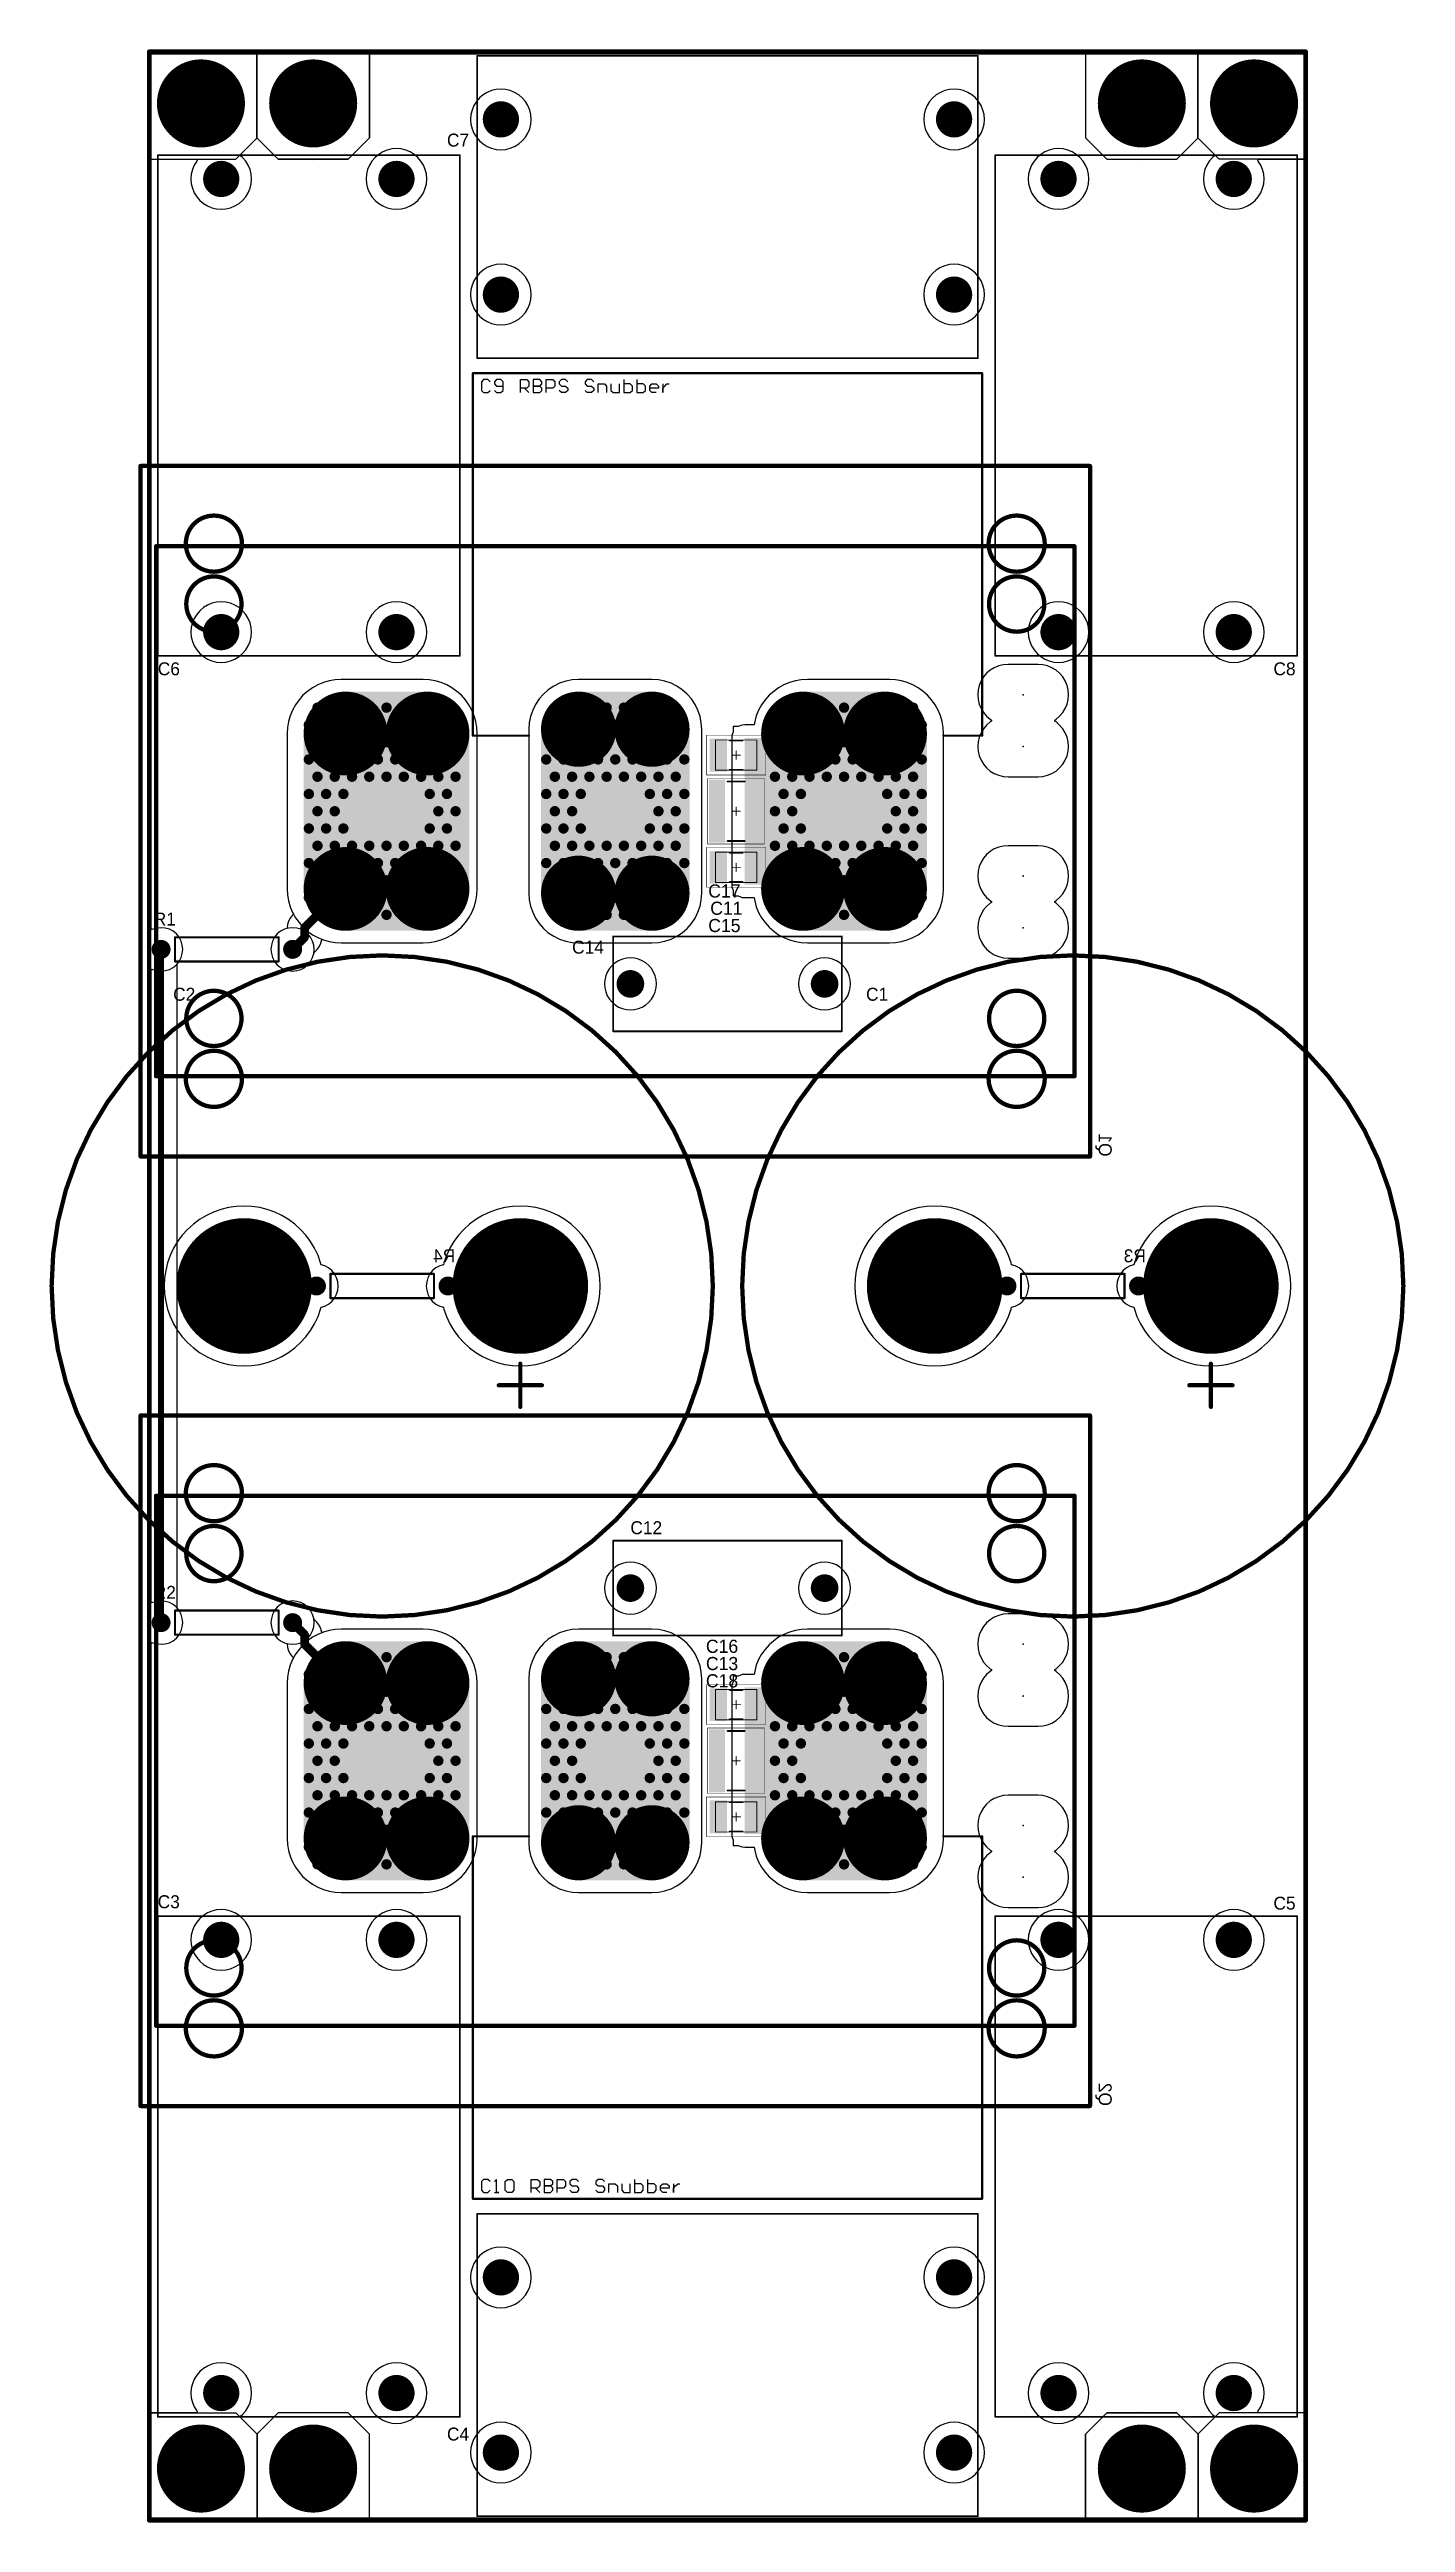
# Model space of a CAD drawing. Extents: x 69 to 227, y 90 to 377.
import ezdxf

# ---------------------------------------------------------------- set-up
doc = ezdxf.new("R2010")
doc.units = 0
doc.layers.get('0').update_dxf_attribs({"linetype": 'CONTINUOUS'})
for name, color, linetype in [('BOTTOMLAYER', 5, 'CONTINUOUS'), ('BOTTOMOVERLAY', 54, 'CONTINUOUS'), ('BOTTOMSOLDER', 6, 'CONTINUOUS'), ('MECHANICAL15', 56, 'CONTINUOUS'), ('MECHANICAL4', 56, 'CONTINUOUS'), ('MECHANICAL9', 56, 'CONTINUOUS'), ('MULTILAYER', 9, 'CONTINUOUS'), ('TOPLAYER', 1, 'CONTINUOUS'), ('TOPOVERLAY', 2, 'CONTINUOUS'), ('TOPPASTE', 8, 'CONTINUOUS'), ('TOPSOLDER', 216, 'CONTINUOUS')]:
    doc.layers.add(name, color=color, linetype=linetype)

msp = doc.modelspace()

# ---------------------------------------------------------------- texts
at = {"layer": 'BOTTOMOVERLAY', "text_generation_flag": 2}
for s, p in [('Q1', (191.01, 248.5)), ('Q2', (191.01, 138.51))]:
    msp.add_text(s, height=1.5, rotation=270, dxfattribs=at).set_placement(p)
for s, p in [('R4', (116.46, 236.25)), ('R3', (196.47, 236.25))]:
    msp.add_text(s, height=1.5, dxfattribs=at).set_placement(p)
at = {"layer": 'TOPOVERLAY'}
for s, height, p in [('C7', 1.5, (115.5, 365.5)), ('C6', 1.5, (82, 304.25)), ('C8', 1.5, (211.25, 304.25)), ('C17', 1.524, (145.77, 278.5)), ('C11', 1.524, (146, 276.5)), ('R1', 1.5, (81.53, 275.26)), ('C15', 1.524, (145.77, 274.5)), ('C14', 1.5, (130, 272)), ('C2', 1.5, (83.78, 266.55)), ('C1', 1.5, (164.05, 266.55)), ('C12', 1.5, (136.75, 204.75)), ('R2', 1.5, (81.53, 197.26)), ('C16', 1.524, (145.5, 191)), ('C13', 1.524, (145.5, 189)), ('C18', 1.524, (145.5, 187)), ('C3', 1.5, (81.99, 161.42)), ('C5', 1.5, (211.25, 161.25)), ('C4', 1.5, (115.5, 99.75))]:
    msp.add_text(s, height=height, dxfattribs=at).set_placement(p)

# ---------------------------------------------------------------- blocks, each defined once
blk = doc.blocks.new('1812C_1')
at = {"layer": 'MECHANICAL15'}
for points, const_width in [([(-3.45, 2.3), (-3.45, -2.3)], 0.05), ([(3.45, 2.3), (-3.45, 2.3)], 0.05), ([(0.5, 0), (-0.5, 0)], 0.1), ([(0, 0.5), (0, -0.5)], 0.1), ([(3.45, 2.3), (3.45, -2.3)], 0.05), ([(3.45, -2.3), (-3.45, -2.3)], 0.05)]:
    blk.add_lwpolyline(points, dxfattribs=dict(at, const_width=const_width))
for points, const_width in [([(-3.46, 2.3, 1), (-3.44, 2.3, 1)], 0.025), ([(-3.46, 2.3, 1), (-3.44, 2.3, 1)], 0.025), ([(-0.53, 0, 1), (-0.48, 0, 1)], 0.05), ([(-0.02, 0.5, 1), (0.02, 0.5, 1)], 0.05), ([(0.48, 0, 1), (0.52, 0, 1)], 0.05), ([(3.44, 2.3, 1), (3.46, 2.3, 1)], 0.025), ([(3.44, 2.3, 1), (3.46, 2.3, 1)], 0.025), ([(-3.46, -2.3, 1), (-3.44, -2.3, 1)], 0.025), ([(-3.46, -2.3, 1), (-3.44, -2.3, 1)], 0.025), ([(-0.02, -0.5, 1), (0.02, -0.5, 1)], 0.05), ([(3.44, -2.3, 1), (3.46, -2.3, 1)], 0.025), ([(3.44, -2.3, 1), (3.46, -2.3, 1)], 0.025)]:
    blk.add_lwpolyline(points, format="xyb", close=True, dxfattribs=dict(at, const_width=const_width))
at = {"layer": 'MECHANICAL9', "const_width": 0.1}
for points in [[(-2.4, 1.75), (-2.4, -1.75)], [(2.4, 1.75), (-2.4, 1.75)], [(2.4, 1.75), (2.4, -1.75)], [(2.4, -1.75), (-2.4, -1.75)]]:
    blk.add_lwpolyline(points, dxfattribs=at)
at = {"layer": 'MECHANICAL9', "const_width": 0.05}
for points in [[(-2.42, 1.75, 1), (-2.38, 1.75, 1)], [(-2.42, 1.75, 1), (-2.38, 1.75, 1)], [(2.38, 1.75, 1), (2.42, 1.75, 1)], [(2.38, 1.75, 1), (2.42, 1.75, 1)], [(-2.42, -1.75, 1), (-2.38, -1.75, 1)], [(-2.42, -1.75, 1), (-2.38, -1.75, 1)], [(2.38, -1.75, 1), (2.42, -1.75, 1)], [(2.38, -1.75, 1), (2.42, -1.75, 1)]]:
    blk.add_lwpolyline(points, format="xyb", close=True, dxfattribs=at)
at = {"layer": 'TOPLAYER'}
for points in [[(-1.15, -1.8), (-1.15, 1.8), (-2.95, -1.8), (-2.95, 1.8)], [(2.95, -1.8), (2.95, 1.8), (1.15, -1.8), (1.15, 1.8)]]:
    blk.add_solid(points, dxfattribs=at)
at = {"layer": 'TOPOVERLAY', "const_width": 0.2}
for points in [[(0.75, 1.7), (-0.75, 1.7)], [(0.75, -1.7), (-0.75, -1.7)]]:
    blk.add_lwpolyline(points, dxfattribs=at)
at = {"layer": 'TOPOVERLAY', "const_width": 0.1}
for points in [[(-0.8, 1.7, 1), (-0.7, 1.7, 1)], [(0.7, 1.7, 1), (0.8, 1.7, 1)], [(-0.8, -1.7, 1), (-0.7, -1.7, 1)], [(0.7, -1.7, 1), (0.8, -1.7, 1)]]:
    blk.add_lwpolyline(points, format="xyb", close=True, dxfattribs=at)
at = {"layer": 'TOPPASTE'}
for points in [[(-1.15, -1.8), (-1.15, 1.8), (-2.95, -1.8), (-2.95, 1.8)], [(2.95, -1.8), (2.95, 1.8), (1.15, -1.8), (1.15, 1.8)]]:
    blk.add_solid(points, dxfattribs=at)
at = {"layer": 'TOPSOLDER'}
for points in [[(-1.05, -1.9), (-1.05, 1.9), (-3.05, -1.9), (-3.05, 1.9)], [(3.05, -1.9), (3.05, 1.9), (1.05, -1.9), (1.05, 1.9)]]:
    blk.add_solid(points, dxfattribs=at)
blk = doc.blocks.new('1812C_2')
at = {"layer": 'MECHANICAL15'}
for points, const_width in [([(-3.45, 2.3), (-3.45, -2.3)], 0.05), ([(3.45, 2.3), (-3.45, 2.3)], 0.05), ([(0.5, 0), (-0.5, 0)], 0.1), ([(0, 0.5), (0, -0.5)], 0.1), ([(3.45, 2.3), (3.45, -2.3)], 0.05), ([(3.45, -2.3), (-3.45, -2.3)], 0.05)]:
    blk.add_lwpolyline(points, dxfattribs=dict(at, const_width=const_width))
for points, const_width in [([(-3.46, 2.3, 1), (-3.44, 2.3, 1)], 0.025), ([(-3.46, 2.3, 1), (-3.44, 2.3, 1)], 0.025), ([(-0.53, 0, 1), (-0.48, 0, 1)], 0.05), ([(-0.02, 0.5, 1), (0.02, 0.5, 1)], 0.05), ([(0.48, 0, 1), (0.52, 0, 1)], 0.05), ([(3.44, 2.3, 1), (3.46, 2.3, 1)], 0.025), ([(3.44, 2.3, 1), (3.46, 2.3, 1)], 0.025), ([(-3.46, -2.3, 1), (-3.44, -2.3, 1)], 0.025), ([(-3.46, -2.3, 1), (-3.44, -2.3, 1)], 0.025), ([(-0.02, -0.5, 1), (0.02, -0.5, 1)], 0.05), ([(3.44, -2.3, 1), (3.46, -2.3, 1)], 0.025), ([(3.44, -2.3, 1), (3.46, -2.3, 1)], 0.025)]:
    blk.add_lwpolyline(points, format="xyb", close=True, dxfattribs=dict(at, const_width=const_width))
at = {"layer": 'MECHANICAL9', "const_width": 0.1}
for points in [[(-2.4, 1.75), (-2.4, -1.75)], [(2.4, 1.75), (-2.4, 1.75)], [(2.4, 1.75), (2.4, -1.75)], [(2.4, -1.75), (-2.4, -1.75)]]:
    blk.add_lwpolyline(points, dxfattribs=at)
at = {"layer": 'MECHANICAL9', "const_width": 0.05}
for points in [[(-2.42, 1.75, 1), (-2.38, 1.75, 1)], [(-2.42, 1.75, 1), (-2.38, 1.75, 1)], [(2.38, 1.75, 1), (2.42, 1.75, 1)], [(2.38, 1.75, 1), (2.42, 1.75, 1)], [(-2.42, -1.75, 1), (-2.38, -1.75, 1)], [(-2.42, -1.75, 1), (-2.38, -1.75, 1)], [(2.38, -1.75, 1), (2.42, -1.75, 1)], [(2.38, -1.75, 1), (2.42, -1.75, 1)]]:
    blk.add_lwpolyline(points, format="xyb", close=True, dxfattribs=at)
at = {"layer": 'TOPLAYER'}
for points in [[(-1.15, -1.8), (-1.15, 1.8), (-2.95, -1.8), (-2.95, 1.8)], [(2.95, -1.8), (2.95, 1.8), (1.15, -1.8), (1.15, 1.8)]]:
    blk.add_solid(points, dxfattribs=at)
at = {"layer": 'TOPOVERLAY', "const_width": 0.2}
for points in [[(0.75, 1.7), (-0.75, 1.7)], [(0.75, -1.7), (-0.75, -1.7)]]:
    blk.add_lwpolyline(points, dxfattribs=at)
at = {"layer": 'TOPOVERLAY', "const_width": 0.1}
for points in [[(-0.8, 1.7, 1), (-0.7, 1.7, 1)], [(0.7, 1.7, 1), (0.8, 1.7, 1)], [(-0.8, -1.7, 1), (-0.7, -1.7, 1)], [(0.7, -1.7, 1), (0.8, -1.7, 1)]]:
    blk.add_lwpolyline(points, format="xyb", close=True, dxfattribs=at)
at = {"layer": 'TOPPASTE'}
for points in [[(-1.15, -1.8), (-1.15, 1.8), (-2.95, -1.8), (-2.95, 1.8)], [(2.95, -1.8), (2.95, 1.8), (1.15, -1.8), (1.15, 1.8)]]:
    blk.add_solid(points, dxfattribs=at)
at = {"layer": 'TOPSOLDER'}
for points in [[(-1.05, -1.9), (-1.05, 1.9), (-3.05, -1.9), (-3.05, 1.9)], [(3.05, -1.9), (3.05, 1.9), (1.05, -1.9), (1.05, 1.9)]]:
    blk.add_solid(points, dxfattribs=at)
blk = doc.blocks.new('1812C_3')
at = {"layer": 'MECHANICAL15'}
for points, const_width in [([(-3.45, 2.3), (-3.45, -2.3)], 0.05), ([(3.45, 2.3), (-3.45, 2.3)], 0.05), ([(0.5, 0), (-0.5, 0)], 0.1), ([(0, 0.5), (0, -0.5)], 0.1), ([(3.45, 2.3), (3.45, -2.3)], 0.05), ([(3.45, -2.3), (-3.45, -2.3)], 0.05)]:
    blk.add_lwpolyline(points, dxfattribs=dict(at, const_width=const_width))
for points, const_width in [([(-3.46, 2.3, 1), (-3.44, 2.3, 1)], 0.025), ([(-3.46, 2.3, 1), (-3.44, 2.3, 1)], 0.025), ([(-0.53, 0, 1), (-0.48, 0, 1)], 0.05), ([(-0.02, 0.5, 1), (0.02, 0.5, 1)], 0.05), ([(0.48, 0, 1), (0.52, 0, 1)], 0.05), ([(3.44, 2.3, 1), (3.46, 2.3, 1)], 0.025), ([(3.44, 2.3, 1), (3.46, 2.3, 1)], 0.025), ([(-3.46, -2.3, 1), (-3.44, -2.3, 1)], 0.025), ([(-3.46, -2.3, 1), (-3.44, -2.3, 1)], 0.025), ([(-0.02, -0.5, 1), (0.02, -0.5, 1)], 0.05), ([(3.44, -2.3, 1), (3.46, -2.3, 1)], 0.025), ([(3.44, -2.3, 1), (3.46, -2.3, 1)], 0.025)]:
    blk.add_lwpolyline(points, format="xyb", close=True, dxfattribs=dict(at, const_width=const_width))
at = {"layer": 'MECHANICAL9', "const_width": 0.1}
for points in [[(-2.4, 1.75), (-2.4, -1.75)], [(2.4, 1.75), (-2.4, 1.75)], [(2.4, 1.75), (2.4, -1.75)], [(2.4, -1.75), (-2.4, -1.75)]]:
    blk.add_lwpolyline(points, dxfattribs=at)
at = {"layer": 'MECHANICAL9', "const_width": 0.05}
for points in [[(-2.42, 1.75, 1), (-2.38, 1.75, 1)], [(-2.42, 1.75, 1), (-2.38, 1.75, 1)], [(2.38, 1.75, 1), (2.42, 1.75, 1)], [(2.38, 1.75, 1), (2.42, 1.75, 1)], [(-2.42, -1.75, 1), (-2.38, -1.75, 1)], [(-2.42, -1.75, 1), (-2.38, -1.75, 1)], [(2.38, -1.75, 1), (2.42, -1.75, 1)], [(2.38, -1.75, 1), (2.42, -1.75, 1)]]:
    blk.add_lwpolyline(points, format="xyb", close=True, dxfattribs=at)
at = {"layer": 'TOPLAYER'}
for points in [[(-1.15, -1.8), (-1.15, 1.8), (-2.95, -1.8), (-2.95, 1.8)], [(2.95, -1.8), (2.95, 1.8), (1.15, -1.8), (1.15, 1.8)]]:
    blk.add_solid(points, dxfattribs=at)
at = {"layer": 'TOPOVERLAY', "const_width": 0.2}
for points in [[(0.75, 1.7), (-0.75, 1.7)], [(0.75, -1.7), (-0.75, -1.7)]]:
    blk.add_lwpolyline(points, dxfattribs=at)
at = {"layer": 'TOPOVERLAY', "const_width": 0.1}
for points in [[(-0.8, 1.7, 1), (-0.7, 1.7, 1)], [(0.7, 1.7, 1), (0.8, 1.7, 1)], [(-0.8, -1.7, 1), (-0.7, -1.7, 1)], [(0.7, -1.7, 1), (0.8, -1.7, 1)]]:
    blk.add_lwpolyline(points, format="xyb", close=True, dxfattribs=at)
at = {"layer": 'TOPPASTE'}
for points in [[(-1.15, -1.8), (-1.15, 1.8), (-2.95, -1.8), (-2.95, 1.8)], [(2.95, -1.8), (2.95, 1.8), (1.15, -1.8), (1.15, 1.8)]]:
    blk.add_solid(points, dxfattribs=at)
at = {"layer": 'TOPSOLDER'}
for points in [[(-1.05, -1.9), (-1.05, 1.9), (-3.05, -1.9), (-3.05, 1.9)], [(3.05, -1.9), (3.05, 1.9), (1.05, -1.9), (1.05, 1.9)]]:
    blk.add_solid(points, dxfattribs=at)
blk = doc.blocks.new('1812C_4')
at = {"layer": 'MECHANICAL15'}
for points, const_width in [([(-3.45, 2.3), (-3.45, -2.3)], 0.05), ([(3.45, 2.3), (-3.45, 2.3)], 0.05), ([(0.5, 0), (-0.5, 0)], 0.1), ([(0, 0.5), (0, -0.5)], 0.1), ([(3.45, 2.3), (3.45, -2.3)], 0.05), ([(3.45, -2.3), (-3.45, -2.3)], 0.05)]:
    blk.add_lwpolyline(points, dxfattribs=dict(at, const_width=const_width))
for points, const_width in [([(-3.46, 2.3, 1), (-3.44, 2.3, 1)], 0.025), ([(-3.46, 2.3, 1), (-3.44, 2.3, 1)], 0.025), ([(-0.53, 0, 1), (-0.48, 0, 1)], 0.05), ([(-0.02, 0.5, 1), (0.02, 0.5, 1)], 0.05), ([(0.48, 0, 1), (0.52, 0, 1)], 0.05), ([(3.44, 2.3, 1), (3.46, 2.3, 1)], 0.025), ([(3.44, 2.3, 1), (3.46, 2.3, 1)], 0.025), ([(-3.46, -2.3, 1), (-3.44, -2.3, 1)], 0.025), ([(-3.46, -2.3, 1), (-3.44, -2.3, 1)], 0.025), ([(-0.02, -0.5, 1), (0.02, -0.5, 1)], 0.05), ([(3.44, -2.3, 1), (3.46, -2.3, 1)], 0.025), ([(3.44, -2.3, 1), (3.46, -2.3, 1)], 0.025)]:
    blk.add_lwpolyline(points, format="xyb", close=True, dxfattribs=dict(at, const_width=const_width))
at = {"layer": 'MECHANICAL9', "const_width": 0.1}
for points in [[(-2.4, 1.75), (-2.4, -1.75)], [(2.4, 1.75), (-2.4, 1.75)], [(2.4, 1.75), (2.4, -1.75)], [(2.4, -1.75), (-2.4, -1.75)]]:
    blk.add_lwpolyline(points, dxfattribs=at)
at = {"layer": 'MECHANICAL9', "const_width": 0.05}
for points in [[(-2.42, 1.75, 1), (-2.38, 1.75, 1)], [(-2.42, 1.75, 1), (-2.38, 1.75, 1)], [(2.38, 1.75, 1), (2.42, 1.75, 1)], [(2.38, 1.75, 1), (2.42, 1.75, 1)], [(-2.42, -1.75, 1), (-2.38, -1.75, 1)], [(-2.42, -1.75, 1), (-2.38, -1.75, 1)], [(2.38, -1.75, 1), (2.42, -1.75, 1)], [(2.38, -1.75, 1), (2.42, -1.75, 1)]]:
    blk.add_lwpolyline(points, format="xyb", close=True, dxfattribs=at)
at = {"layer": 'TOPLAYER'}
for points in [[(-1.15, -1.8), (-1.15, 1.8), (-2.95, -1.8), (-2.95, 1.8)], [(2.95, -1.8), (2.95, 1.8), (1.15, -1.8), (1.15, 1.8)]]:
    blk.add_solid(points, dxfattribs=at)
at = {"layer": 'TOPOVERLAY', "const_width": 0.2}
for points in [[(0.75, 1.7), (-0.75, 1.7)], [(0.75, -1.7), (-0.75, -1.7)]]:
    blk.add_lwpolyline(points, dxfattribs=at)
at = {"layer": 'TOPOVERLAY', "const_width": 0.1}
for points in [[(-0.8, 1.7, 1), (-0.7, 1.7, 1)], [(0.7, 1.7, 1), (0.8, 1.7, 1)], [(-0.8, -1.7, 1), (-0.7, -1.7, 1)], [(0.7, -1.7, 1), (0.8, -1.7, 1)]]:
    blk.add_lwpolyline(points, format="xyb", close=True, dxfattribs=at)
at = {"layer": 'TOPPASTE'}
for points in [[(-1.15, -1.8), (-1.15, 1.8), (-2.95, -1.8), (-2.95, 1.8)], [(2.95, -1.8), (2.95, 1.8), (1.15, -1.8), (1.15, 1.8)]]:
    blk.add_solid(points, dxfattribs=at)
at = {"layer": 'TOPSOLDER'}
for points in [[(-1.05, -1.9), (-1.05, 1.9), (-3.05, -1.9), (-3.05, 1.9)], [(3.05, -1.9), (3.05, 1.9), (1.05, -1.9), (1.05, 1.9)]]:
    blk.add_solid(points, dxfattribs=at)
blk = doc.blocks.new('1825C_5')
at = {"layer": 'MECHANICAL15'}
for points, const_width in [([(3.3, 3.8), (-3.3, 3.8)], 0.05), ([(-3.3, 3.8), (-3.3, -3.8)], 0.05), ([(3.3, 3.8), (3.3, -3.8)], 0.05), ([(0.5, 0), (-0.5, 0)], 0.1), ([(0, 0.5), (0, -0.5)], 0.1), ([(3.3, -3.8), (-3.3, -3.8)], 0.05)]:
    blk.add_lwpolyline(points, dxfattribs=dict(at, const_width=const_width))
for points, const_width in [([(-3.31, 3.8, 1), (-3.29, 3.8, 1)], 0.025), ([(-3.31, 3.8, 1), (-3.29, 3.8, 1)], 0.025), ([(3.29, 3.8, 1), (3.31, 3.8, 1)], 0.025), ([(3.29, 3.8, 1), (3.31, 3.8, 1)], 0.025), ([(-0.52, 0, 1), (-0.48, 0, 1)], 0.05), ([(-0.02, 0.5, 1), (0.02, 0.5, 1)], 0.05), ([(0.48, 0, 1), (0.53, 0, 1)], 0.05), ([(-0.02, -0.5, 1), (0.02, -0.5, 1)], 0.05), ([(-3.31, -3.8, 1), (-3.29, -3.8, 1)], 0.025), ([(-3.31, -3.8, 1), (-3.29, -3.8, 1)], 0.025), ([(3.29, -3.8, 1), (3.31, -3.8, 1)], 0.025), ([(3.29, -3.8, 1), (3.31, -3.8, 1)], 0.025)]:
    blk.add_lwpolyline(points, format="xyb", close=True, dxfattribs=dict(at, const_width=const_width))
at = {"layer": 'TOPLAYER'}
for points in [[(-1.4, -3.55), (-1.4, 3.55), (-3.05, -3.55), (-3.05, 3.55)], [(3.05, -3.55), (3.05, 3.55), (1.4, -3.55), (1.4, 3.55)]]:
    blk.add_solid(points, dxfattribs=at)
at = {"layer": 'TOPOVERLAY', "const_width": 0.2}
for points in [[(1, 3.45), (-1, 3.45)], [(1, -3.45), (-1, -3.45)]]:
    blk.add_lwpolyline(points, dxfattribs=at)
at = {"layer": 'TOPOVERLAY', "const_width": 0.1}
for points in [[(-1.05, 3.45, 1), (-0.95, 3.45, 1)], [(0.95, 3.45, 1), (1.05, 3.45, 1)], [(-1.05, -3.45, 1), (-0.95, -3.45, 1)], [(0.95, -3.45, 1), (1.05, -3.45, 1)]]:
    blk.add_lwpolyline(points, format="xyb", close=True, dxfattribs=at)
at = {"layer": 'TOPPASTE'}
for points in [[(-1.4, -3.55), (-1.4, 3.55), (-3.05, -3.55), (-3.05, 3.55)], [(3.05, -3.55), (3.05, 3.55), (1.4, -3.55), (1.4, 3.55)]]:
    blk.add_solid(points, dxfattribs=at)
at = {"layer": 'TOPSOLDER'}
for points in [[(-1.3, -3.65), (-1.3, 3.65), (-3.15, -3.65), (-3.15, 3.65)], [(3.15, -3.65), (3.15, 3.65), (1.3, -3.65), (1.3, 3.65)]]:
    blk.add_solid(points, dxfattribs=at)
blk = doc.blocks.new('1825C_6')
at = {"layer": 'MECHANICAL15'}
for points, const_width in [([(3.3, 3.8), (-3.3, 3.8)], 0.05), ([(-3.3, 3.8), (-3.3, -3.8)], 0.05), ([(3.3, 3.8), (3.3, -3.8)], 0.05), ([(0.5, 0), (-0.5, 0)], 0.1), ([(0, 0.5), (0, -0.5)], 0.1), ([(3.3, -3.8), (-3.3, -3.8)], 0.05)]:
    blk.add_lwpolyline(points, dxfattribs=dict(at, const_width=const_width))
for points, const_width in [([(-3.31, 3.8, 1), (-3.29, 3.8, 1)], 0.025), ([(-3.31, 3.8, 1), (-3.29, 3.8, 1)], 0.025), ([(3.29, 3.8, 1), (3.31, 3.8, 1)], 0.025), ([(3.29, 3.8, 1), (3.31, 3.8, 1)], 0.025), ([(-0.52, 0, 1), (-0.48, 0, 1)], 0.05), ([(-0.02, 0.5, 1), (0.02, 0.5, 1)], 0.05), ([(0.48, 0, 1), (0.53, 0, 1)], 0.05), ([(-0.02, -0.5, 1), (0.02, -0.5, 1)], 0.05), ([(-3.31, -3.8, 1), (-3.29, -3.8, 1)], 0.025), ([(-3.31, -3.8, 1), (-3.29, -3.8, 1)], 0.025), ([(3.29, -3.8, 1), (3.31, -3.8, 1)], 0.025), ([(3.29, -3.8, 1), (3.31, -3.8, 1)], 0.025)]:
    blk.add_lwpolyline(points, format="xyb", close=True, dxfattribs=dict(at, const_width=const_width))
at = {"layer": 'TOPLAYER'}
for points in [[(-1.4, -3.55), (-1.4, 3.55), (-3.05, -3.55), (-3.05, 3.55)], [(3.05, -3.55), (3.05, 3.55), (1.4, -3.55), (1.4, 3.55)]]:
    blk.add_solid(points, dxfattribs=at)
at = {"layer": 'TOPOVERLAY', "const_width": 0.2}
for points in [[(1, 3.45), (-1, 3.45)], [(1, -3.45), (-1, -3.45)]]:
    blk.add_lwpolyline(points, dxfattribs=at)
at = {"layer": 'TOPOVERLAY', "const_width": 0.1}
for points in [[(-1.05, 3.45, 1), (-0.95, 3.45, 1)], [(0.95, 3.45, 1), (1.05, 3.45, 1)], [(-1.05, -3.45, 1), (-0.95, -3.45, 1)], [(0.95, -3.45, 1), (1.05, -3.45, 1)]]:
    blk.add_lwpolyline(points, format="xyb", close=True, dxfattribs=at)
at = {"layer": 'TOPPASTE'}
for points in [[(-1.4, -3.55), (-1.4, 3.55), (-3.05, -3.55), (-3.05, 3.55)], [(3.05, -3.55), (3.05, 3.55), (1.4, -3.55), (1.4, 3.55)]]:
    blk.add_solid(points, dxfattribs=at)
at = {"layer": 'TOPSOLDER'}
for points in [[(-1.3, -3.65), (-1.3, 3.65), (-3.15, -3.65), (-3.15, 3.65)], [(3.15, -3.65), (3.15, 3.65), (1.3, -3.65), (1.3, 3.65)]]:
    blk.add_solid(points, dxfattribs=at)
blk = doc.blocks.new('R___A_____0_6___B_7')
at = {"layer": 'BOTTOMLAYER', "const_width": 1}
for points in [[(-8.12, 0, 1), (-7.12, 0, 1)], [(7.12, 0, 1), (8.12, 0, 1)]]:
    blk.add_lwpolyline(points, format="xyb", close=True, dxfattribs=at)
at = {"layer": 'BOTTOMOVERLAY', "const_width": 0.254}
for points in [[(-6, -1.4), (-6, 1.4)], [(-6, 1.4), (6, 1.4)], [(6, -1.4), (6, 1.4)], [(-6, -1.4), (6, -1.4)]]:
    blk.add_lwpolyline(points, dxfattribs=at)
at = {"layer": 'BOTTOMOVERLAY', "const_width": 0.127}
for points in [[(-6.06, 1.4, 1), (-5.94, 1.4, 1)], [(-6.06, 1.4, 1), (-5.94, 1.4, 1)], [(5.94, 1.4, 1), (6.06, 1.4, 1)], [(5.94, 1.4, 1), (6.06, 1.4, 1)], [(-6.06, -1.4, 1), (-5.94, -1.4, 1)], [(-6.06, -1.4, 1), (-5.94, -1.4, 1)], [(5.94, -1.4, 1), (6.06, -1.4, 1)], [(5.94, -1.4, 1), (6.06, -1.4, 1)]]:
    blk.add_lwpolyline(points, format="xyb", close=True, dxfattribs=at)
at = {"layer": 'BOTTOMSOLDER', "const_width": 1.1}
for points in [[(-8.17, 0, 1), (-7.07, 0, 1)], [(7.07, 0, 1), (8.17, 0, 1)]]:
    blk.add_lwpolyline(points, format="xyb", close=True, dxfattribs=at)
at = {"layer": 'MULTILAYER', "const_width": 1}
for points in [[(-8.12, 0, 1), (-7.12, 0, 1)], [(7.12, 0, 1), (8.12, 0, 1)]]:
    blk.add_lwpolyline(points, format="xyb", close=True, dxfattribs=at)
at = {"layer": 'TOPLAYER', "const_width": 1}
for points in [[(-8.12, 0, 1), (-7.12, 0, 1)], [(7.12, 0, 1), (8.12, 0, 1)]]:
    blk.add_lwpolyline(points, format="xyb", close=True, dxfattribs=at)
at = {"layer": 'TOPSOLDER', "const_width": 1.1}
for points in [[(-8.17, 0, 1), (-7.07, 0, 1)], [(7.07, 0, 1), (8.17, 0, 1)]]:
    blk.add_lwpolyline(points, format="xyb", close=True, dxfattribs=at)
blk = doc.blocks.new('R___A_____0_6___B_8')
at = {"layer": 'BOTTOMLAYER', "const_width": 1}
for points in [[(-8.12, 0, 1), (-7.12, 0, 1)], [(7.12, 0, 1), (8.12, 0, 1)]]:
    blk.add_lwpolyline(points, format="xyb", close=True, dxfattribs=at)
at = {"layer": 'BOTTOMOVERLAY', "const_width": 0.254}
for points in [[(-6, -1.4), (-6, 1.4)], [(-6, 1.4), (6, 1.4)], [(6, -1.4), (6, 1.4)], [(-6, -1.4), (6, -1.4)]]:
    blk.add_lwpolyline(points, dxfattribs=at)
at = {"layer": 'BOTTOMOVERLAY', "const_width": 0.127}
for points in [[(-6.06, 1.4, 1), (-5.94, 1.4, 1)], [(-6.06, 1.4, 1), (-5.94, 1.4, 1)], [(5.94, 1.4, 1), (6.06, 1.4, 1)], [(5.94, 1.4, 1), (6.06, 1.4, 1)], [(-6.06, -1.4, 1), (-5.94, -1.4, 1)], [(-6.06, -1.4, 1), (-5.94, -1.4, 1)], [(5.94, -1.4, 1), (6.06, -1.4, 1)], [(5.94, -1.4, 1), (6.06, -1.4, 1)]]:
    blk.add_lwpolyline(points, format="xyb", close=True, dxfattribs=at)
at = {"layer": 'BOTTOMSOLDER', "const_width": 1.1}
for points in [[(-8.17, 0, 1), (-7.07, 0, 1)], [(7.07, 0, 1), (8.17, 0, 1)]]:
    blk.add_lwpolyline(points, format="xyb", close=True, dxfattribs=at)
at = {"layer": 'MULTILAYER', "const_width": 1}
for points in [[(-8.12, 0, 1), (-7.12, 0, 1)], [(7.12, 0, 1), (8.12, 0, 1)]]:
    blk.add_lwpolyline(points, format="xyb", close=True, dxfattribs=at)
at = {"layer": 'TOPLAYER', "const_width": 1}
for points in [[(-8.12, 0, 1), (-7.12, 0, 1)], [(7.12, 0, 1), (8.12, 0, 1)]]:
    blk.add_lwpolyline(points, format="xyb", close=True, dxfattribs=at)
at = {"layer": 'TOPSOLDER', "const_width": 1.1}
for points in [[(-8.17, 0, 1), (-7.07, 0, 1)], [(7.07, 0, 1), (8.17, 0, 1)]]:
    blk.add_lwpolyline(points, format="xyb", close=True, dxfattribs=at)
blk = doc.blocks.new('R___A_____0_6___9')
at = {"layer": 'BOTTOMLAYER', "const_width": 1}
for points in [[(-8.12, 0, 1), (-7.12, 0, 1)], [(7.12, 0, 1), (8.12, 0, 1)]]:
    blk.add_lwpolyline(points, format="xyb", close=True, dxfattribs=at)
at = {"layer": 'BOTTOMSOLDER', "const_width": 1.1}
for points in [[(-8.17, 0, 1), (-7.07, 0, 1)], [(7.07, 0, 1), (8.17, 0, 1)]]:
    blk.add_lwpolyline(points, format="xyb", close=True, dxfattribs=at)
at = {"layer": 'MULTILAYER', "const_width": 1}
for points in [[(-8.12, 0, 1), (-7.12, 0, 1)], [(7.12, 0, 1), (8.12, 0, 1)]]:
    blk.add_lwpolyline(points, format="xyb", close=True, dxfattribs=at)
at = {"layer": 'TOPLAYER', "const_width": 1}
for points in [[(-8.12, 0, 1), (-7.12, 0, 1)], [(7.12, 0, 1), (8.12, 0, 1)]]:
    blk.add_lwpolyline(points, format="xyb", close=True, dxfattribs=at)
at = {"layer": 'TOPOVERLAY', "const_width": 0.254}
for points in [[(-6, 1.4), (6, 1.4)], [(-6, -1.4), (-6, 1.4)], [(6, -1.4), (6, 1.4)], [(-6, -1.4), (6, -1.4)]]:
    blk.add_lwpolyline(points, dxfattribs=at)
at = {"layer": 'TOPOVERLAY', "const_width": 0.127}
for points in [[(-6.06, 1.4, 1), (-5.94, 1.4, 1)], [(-6.06, 1.4, 1), (-5.94, 1.4, 1)], [(5.94, 1.4, 1), (6.06, 1.4, 1)], [(5.94, 1.4, 1), (6.06, 1.4, 1)], [(-6.06, -1.4, 1), (-5.94, -1.4, 1)], [(-6.06, -1.4, 1), (-5.94, -1.4, 1)], [(5.94, -1.4, 1), (6.06, -1.4, 1)], [(5.94, -1.4, 1), (6.06, -1.4, 1)]]:
    blk.add_lwpolyline(points, format="xyb", close=True, dxfattribs=at)
at = {"layer": 'TOPSOLDER', "const_width": 1.1}
for points in [[(-8.17, 0, 1), (-7.07, 0, 1)], [(7.07, 0, 1), (8.17, 0, 1)]]:
    blk.add_lwpolyline(points, format="xyb", close=True, dxfattribs=at)
blk = doc.blocks.new('R___A_____0_6___10')
at = {"layer": 'BOTTOMLAYER', "const_width": 1}
for points in [[(-8.12, 0, 1), (-7.12, 0, 1)], [(7.12, 0, 1), (8.12, 0, 1)]]:
    blk.add_lwpolyline(points, format="xyb", close=True, dxfattribs=at)
at = {"layer": 'BOTTOMSOLDER', "const_width": 1.1}
for points in [[(-8.17, 0, 1), (-7.07, 0, 1)], [(7.07, 0, 1), (8.17, 0, 1)]]:
    blk.add_lwpolyline(points, format="xyb", close=True, dxfattribs=at)
at = {"layer": 'MULTILAYER', "const_width": 1}
for points in [[(-8.12, 0, 1), (-7.12, 0, 1)], [(7.12, 0, 1), (8.12, 0, 1)]]:
    blk.add_lwpolyline(points, format="xyb", close=True, dxfattribs=at)
at = {"layer": 'TOPLAYER', "const_width": 1}
for points in [[(-8.12, 0, 1), (-7.12, 0, 1)], [(7.12, 0, 1), (8.12, 0, 1)]]:
    blk.add_lwpolyline(points, format="xyb", close=True, dxfattribs=at)
at = {"layer": 'TOPOVERLAY', "const_width": 0.254}
for points in [[(6, 1.4), (-6, 1.4)], [(-6, 1.4), (-6, -1.4)], [(6, 1.4), (6, -1.4)], [(6, -1.4), (-6, -1.4)]]:
    blk.add_lwpolyline(points, dxfattribs=at)
at = {"layer": 'TOPOVERLAY', "const_width": 0.127}
for points in [[(-6.06, 1.4, 1), (-5.94, 1.4, 1)], [(-6.06, 1.4, 1), (-5.94, 1.4, 1)], [(5.94, 1.4, 1), (6.06, 1.4, 1)], [(5.94, 1.4, 1), (6.06, 1.4, 1)], [(-6.06, -1.4, 1), (-5.94, -1.4, 1)], [(-6.06, -1.4, 1), (-5.94, -1.4, 1)], [(5.94, -1.4, 1), (6.06, -1.4, 1)], [(5.94, -1.4, 1), (6.06, -1.4, 1)]]:
    blk.add_lwpolyline(points, format="xyb", close=True, dxfattribs=at)
at = {"layer": 'TOPSOLDER', "const_width": 1.1}
for points in [[(-8.17, 0, 1), (-7.07, 0, 1)], [(7.07, 0, 1), (8.17, 0, 1)]]:
    blk.add_lwpolyline(points, format="xyb", close=True, dxfattribs=at)
blk = doc.blocks.new('B32653A0224_11')
at = {"layer": 'BOTTOMLAYER', "const_width": 1.5}
for points in [[(-12, 0, 1), (-10.5, 0, 1)], [(10.5, 0, 1), (12, 0, 1)]]:
    blk.add_lwpolyline(points, format="xyb", close=True, dxfattribs=at)
at = {"layer": 'BOTTOMSOLDER', "const_width": 1.6}
for points in [[(-12.05, 0, 1), (-10.45, 0, 1)], [(10.45, 0, 1), (12.05, 0, 1)]]:
    blk.add_lwpolyline(points, format="xyb", close=True, dxfattribs=at)
at = {"layer": 'MULTILAYER', "const_width": 1.5}
for points in [[(-12, 0, 1), (-10.5, 0, 1)], [(10.5, 0, 1), (12, 0, 1)]]:
    blk.add_lwpolyline(points, format="xyb", close=True, dxfattribs=at)
at = {"layer": 'TOPLAYER', "const_width": 1.5}
for points in [[(-12, 0, 1), (-10.5, 0, 1)], [(10.5, 0, 1), (12, 0, 1)]]:
    blk.add_lwpolyline(points, format="xyb", close=True, dxfattribs=at)
at = {"layer": 'TOPOVERLAY', "const_width": 0.2}
for points in [[(-13.25, 5.5), (-13.25, -5.5)], [(13.25, 5.5), (-13.25, 5.5)], [(13.25, 5.5), (13.25, -5.5)], [(13.25, -5.5), (-13.25, -5.5)]]:
    blk.add_lwpolyline(points, dxfattribs=at)
at = {"layer": 'TOPOVERLAY', "const_width": 0.1}
for points in [[(-13.3, 5.5, 1), (-13.2, 5.5, 1)], [(-13.3, 5.5, 1), (-13.2, 5.5, 1)], [(13.2, 5.5, 1), (13.3, 5.5, 1)], [(13.2, 5.5, 1), (13.3, 5.5, 1)], [(-13.3, -5.5, 1), (-13.2, -5.5, 1)], [(-13.3, -5.5, 1), (-13.2, -5.5, 1)], [(13.2, -5.5, 1), (13.3, -5.5, 1)], [(13.2, -5.5, 1), (13.3, -5.5, 1)]]:
    blk.add_lwpolyline(points, format="xyb", close=True, dxfattribs=at)
at = {"layer": 'TOPSOLDER', "const_width": 1.6}
for points in [[(-12.05, 0, 1), (-10.45, 0, 1)], [(10.45, 0, 1), (12.05, 0, 1)]]:
    blk.add_lwpolyline(points, format="xyb", close=True, dxfattribs=at)
blk = doc.blocks.new('B32653A0224_12')
at = {"layer": 'BOTTOMLAYER', "const_width": 1.5}
for points in [[(-12, 0, 1), (-10.5, 0, 1)], [(10.5, 0, 1), (12, 0, 1)]]:
    blk.add_lwpolyline(points, format="xyb", close=True, dxfattribs=at)
at = {"layer": 'BOTTOMSOLDER', "const_width": 1.6}
for points in [[(-12.05, 0, 1), (-10.45, 0, 1)], [(10.45, 0, 1), (12.05, 0, 1)]]:
    blk.add_lwpolyline(points, format="xyb", close=True, dxfattribs=at)
at = {"layer": 'MULTILAYER', "const_width": 1.5}
for points in [[(-12, 0, 1), (-10.5, 0, 1)], [(10.5, 0, 1), (12, 0, 1)]]:
    blk.add_lwpolyline(points, format="xyb", close=True, dxfattribs=at)
at = {"layer": 'TOPLAYER', "const_width": 1.5}
for points in [[(-12, 0, 1), (-10.5, 0, 1)], [(10.5, 0, 1), (12, 0, 1)]]:
    blk.add_lwpolyline(points, format="xyb", close=True, dxfattribs=at)
at = {"layer": 'TOPOVERLAY', "const_width": 0.2}
for points in [[(-13.25, 5.5), (-13.25, -5.5)], [(13.25, 5.5), (-13.25, 5.5)], [(13.25, 5.5), (13.25, -5.5)], [(13.25, -5.5), (-13.25, -5.5)]]:
    blk.add_lwpolyline(points, dxfattribs=at)
at = {"layer": 'TOPOVERLAY', "const_width": 0.1}
for points in [[(-13.3, 5.5, 1), (-13.2, 5.5, 1)], [(-13.3, 5.5, 1), (-13.2, 5.5, 1)], [(13.2, 5.5, 1), (13.3, 5.5, 1)], [(13.2, 5.5, 1), (13.3, 5.5, 1)], [(-13.3, -5.5, 1), (-13.2, -5.5, 1)], [(-13.3, -5.5, 1), (-13.2, -5.5, 1)], [(13.2, -5.5, 1), (13.3, -5.5, 1)], [(13.2, -5.5, 1), (13.3, -5.5, 1)]]:
    blk.add_lwpolyline(points, format="xyb", close=True, dxfattribs=at)
at = {"layer": 'TOPSOLDER', "const_width": 1.6}
for points in [[(-12.05, 0, 1), (-10.45, 0, 1)], [(10.45, 0, 1), (12.05, 0, 1)]]:
    blk.add_lwpolyline(points, format="xyb", close=True, dxfattribs=at)
blk = doc.blocks.new('C4AEOBW5400A3NJ_13')
at = {"layer": 'BOTTOMLAYER', "const_width": 2}
for points in [[(-27.25, 10.15, 1), (-25.25, 10.15, 1)], [(25.25, 10.15, 1), (27.25, 10.15, 1)], [(-27.25, -10.15, 1), (-25.25, -10.15, 1)], [(25.25, -10.15, 1), (27.25, -10.15, 1)]]:
    blk.add_lwpolyline(points, format="xyb", close=True, dxfattribs=at)
at = {"layer": 'BOTTOMSOLDER', "const_width": 2.1}
for points in [[(-27.3, 10.15, 1), (-25.2, 10.15, 1)], [(25.2, 10.15, 1), (27.3, 10.15, 1)], [(-27.3, -10.15, 1), (-25.2, -10.15, 1)], [(25.2, -10.15, 1), (27.3, -10.15, 1)]]:
    blk.add_lwpolyline(points, format="xyb", close=True, dxfattribs=at)
at = {"layer": 'MULTILAYER', "const_width": 2}
for points in [[(-27.25, 10.15, 1), (-25.25, 10.15, 1)], [(25.25, 10.15, 1), (27.25, 10.15, 1)], [(-27.25, -10.15, 1), (-25.25, -10.15, 1)], [(25.25, -10.15, 1), (27.25, -10.15, 1)]]:
    blk.add_lwpolyline(points, format="xyb", close=True, dxfattribs=at)
at = {"layer": 'TOPLAYER', "const_width": 2}
for points in [[(-27.25, 10.15, 1), (-25.25, 10.15, 1)], [(25.25, 10.15, 1), (27.25, 10.15, 1)], [(-27.25, -10.15, 1), (-25.25, -10.15, 1)], [(25.25, -10.15, 1), (27.25, -10.15, 1)]]:
    blk.add_lwpolyline(points, format="xyb", close=True, dxfattribs=at)
at = {"layer": 'TOPOVERLAY', "const_width": 0.2}
for points in [[(-29, 17.5), (-29, -17.5)], [(-29, 17.5), (29, 17.5)], [(29, 17.5), (29, -17.5)], [(-29, -17.5), (29, -17.5)]]:
    blk.add_lwpolyline(points, dxfattribs=at)
at = {"layer": 'TOPOVERLAY', "const_width": 0.1}
for points in [[(-29.05, 17.5, 1), (-28.95, 17.5, 1)], [(-29.05, 17.5, 1), (-28.95, 17.5, 1)], [(28.95, 17.5, 1), (29.05, 17.5, 1)], [(28.95, 17.5, 1), (29.05, 17.5, 1)], [(-29.05, -17.5, 1), (-28.95, -17.5, 1)], [(-29.05, -17.5, 1), (-28.95, -17.5, 1)], [(28.95, -17.5, 1), (29.05, -17.5, 1)], [(28.95, -17.5, 1), (29.05, -17.5, 1)]]:
    blk.add_lwpolyline(points, format="xyb", close=True, dxfattribs=at)
at = {"layer": 'TOPSOLDER', "const_width": 2.1}
for points in [[(-27.3, 10.15, 1), (-25.2, 10.15, 1)], [(25.2, 10.15, 1), (27.3, 10.15, 1)], [(-27.3, -10.15, 1), (-25.2, -10.15, 1)], [(25.2, -10.15, 1), (27.3, -10.15, 1)]]:
    blk.add_lwpolyline(points, format="xyb", close=True, dxfattribs=at)
blk = doc.blocks.new('C4AEOBW5400A3NJ_14')
at = {"layer": 'BOTTOMLAYER', "const_width": 2}
for points in [[(-27.25, 10.15, 1), (-25.25, 10.15, 1)], [(25.25, 10.15, 1), (27.25, 10.15, 1)], [(-27.25, -10.15, 1), (-25.25, -10.15, 1)], [(25.25, -10.15, 1), (27.25, -10.15, 1)]]:
    blk.add_lwpolyline(points, format="xyb", close=True, dxfattribs=at)
at = {"layer": 'BOTTOMSOLDER', "const_width": 2.1}
for points in [[(-27.3, 10.15, 1), (-25.2, 10.15, 1)], [(25.2, 10.15, 1), (27.3, 10.15, 1)], [(-27.3, -10.15, 1), (-25.2, -10.15, 1)], [(25.2, -10.15, 1), (27.3, -10.15, 1)]]:
    blk.add_lwpolyline(points, format="xyb", close=True, dxfattribs=at)
at = {"layer": 'MULTILAYER', "const_width": 2}
for points in [[(-27.25, 10.15, 1), (-25.25, 10.15, 1)], [(25.25, 10.15, 1), (27.25, 10.15, 1)], [(-27.25, -10.15, 1), (-25.25, -10.15, 1)], [(25.25, -10.15, 1), (27.25, -10.15, 1)]]:
    blk.add_lwpolyline(points, format="xyb", close=True, dxfattribs=at)
at = {"layer": 'TOPLAYER', "const_width": 2}
for points in [[(-27.25, 10.15, 1), (-25.25, 10.15, 1)], [(25.25, 10.15, 1), (27.25, 10.15, 1)], [(-27.25, -10.15, 1), (-25.25, -10.15, 1)], [(25.25, -10.15, 1), (27.25, -10.15, 1)]]:
    blk.add_lwpolyline(points, format="xyb", close=True, dxfattribs=at)
at = {"layer": 'TOPOVERLAY', "const_width": 0.2}
for points in [[(-29, 17.5), (-29, -17.5)], [(29, 17.5), (-29, 17.5)], [(29, 17.5), (29, -17.5)], [(29, -17.5), (-29, -17.5)]]:
    blk.add_lwpolyline(points, dxfattribs=at)
at = {"layer": 'TOPOVERLAY', "const_width": 0.1}
for points in [[(-29.05, 17.5, 1), (-28.95, 17.5, 1)], [(-29.05, 17.5, 1), (-28.95, 17.5, 1)], [(28.95, 17.5, 1), (29.05, 17.5, 1)], [(28.95, 17.5, 1), (29.05, 17.5, 1)], [(-29.05, -17.5, 1), (-28.95, -17.5, 1)], [(-29.05, -17.5, 1), (-28.95, -17.5, 1)], [(28.95, -17.5, 1), (29.05, -17.5, 1)], [(28.95, -17.5, 1), (29.05, -17.5, 1)]]:
    blk.add_lwpolyline(points, format="xyb", close=True, dxfattribs=at)
at = {"layer": 'TOPSOLDER', "const_width": 2.1}
for points in [[(-27.3, 10.15, 1), (-25.2, 10.15, 1)], [(25.2, 10.15, 1), (27.3, 10.15, 1)], [(-27.3, -10.15, 1), (-25.2, -10.15, 1)], [(25.2, -10.15, 1), (27.3, -10.15, 1)]]:
    blk.add_lwpolyline(points, format="xyb", close=True, dxfattribs=at)
blk = doc.blocks.new('C4AEOBW5400A3NJ_15')
at = {"layer": 'BOTTOMLAYER', "const_width": 2}
for points in [[(-27.25, 10.15, 1), (-25.25, 10.15, 1)], [(25.25, 10.15, 1), (27.25, 10.15, 1)], [(-27.25, -10.15, 1), (-25.25, -10.15, 1)], [(25.25, -10.15, 1), (27.25, -10.15, 1)]]:
    blk.add_lwpolyline(points, format="xyb", close=True, dxfattribs=at)
at = {"layer": 'BOTTOMSOLDER', "const_width": 2.1}
for points in [[(-27.3, 10.15, 1), (-25.2, 10.15, 1)], [(25.2, 10.15, 1), (27.3, 10.15, 1)], [(-27.3, -10.15, 1), (-25.2, -10.15, 1)], [(25.2, -10.15, 1), (27.3, -10.15, 1)]]:
    blk.add_lwpolyline(points, format="xyb", close=True, dxfattribs=at)
at = {"layer": 'MULTILAYER', "const_width": 2}
for points in [[(-27.25, 10.15, 1), (-25.25, 10.15, 1)], [(25.25, 10.15, 1), (27.25, 10.15, 1)], [(-27.25, -10.15, 1), (-25.25, -10.15, 1)], [(25.25, -10.15, 1), (27.25, -10.15, 1)]]:
    blk.add_lwpolyline(points, format="xyb", close=True, dxfattribs=at)
at = {"layer": 'TOPLAYER', "const_width": 2}
for points in [[(-27.25, 10.15, 1), (-25.25, 10.15, 1)], [(25.25, 10.15, 1), (27.25, 10.15, 1)], [(-27.25, -10.15, 1), (-25.25, -10.15, 1)], [(25.25, -10.15, 1), (27.25, -10.15, 1)]]:
    blk.add_lwpolyline(points, format="xyb", close=True, dxfattribs=at)
at = {"layer": 'TOPOVERLAY', "const_width": 0.2}
for points in [[(-29, -17.5), (-29, 17.5)], [(29, 17.5), (-29, 17.5)], [(29, -17.5), (29, 17.5)], [(29, -17.5), (-29, -17.5)]]:
    blk.add_lwpolyline(points, dxfattribs=at)
at = {"layer": 'TOPOVERLAY', "const_width": 0.1}
for points in [[(-29.05, 17.5, 1), (-28.95, 17.5, 1)], [(-29.05, 17.5, 1), (-28.95, 17.5, 1)], [(28.95, 17.5, 1), (29.05, 17.5, 1)], [(28.95, 17.5, 1), (29.05, 17.5, 1)], [(-29.05, -17.5, 1), (-28.95, -17.5, 1)], [(-29.05, -17.5, 1), (-28.95, -17.5, 1)], [(28.95, -17.5, 1), (29.05, -17.5, 1)], [(28.95, -17.5, 1), (29.05, -17.5, 1)]]:
    blk.add_lwpolyline(points, format="xyb", close=True, dxfattribs=at)
at = {"layer": 'TOPSOLDER', "const_width": 2.1}
for points in [[(-27.3, 10.15, 1), (-25.2, 10.15, 1)], [(25.2, 10.15, 1), (27.3, 10.15, 1)], [(-27.3, -10.15, 1), (-25.2, -10.15, 1)], [(25.2, -10.15, 1), (27.3, -10.15, 1)]]:
    blk.add_lwpolyline(points, format="xyb", close=True, dxfattribs=at)
blk = doc.blocks.new('C4AEOBW5400A3NJ_16')
at = {"layer": 'BOTTOMLAYER', "const_width": 2}
for points in [[(-27.25, 10.15, 1), (-25.25, 10.15, 1)], [(25.25, 10.15, 1), (27.25, 10.15, 1)], [(-27.25, -10.15, 1), (-25.25, -10.15, 1)], [(25.25, -10.15, 1), (27.25, -10.15, 1)]]:
    blk.add_lwpolyline(points, format="xyb", close=True, dxfattribs=at)
at = {"layer": 'BOTTOMSOLDER', "const_width": 2.1}
for points in [[(-27.3, 10.15, 1), (-25.2, 10.15, 1)], [(25.2, 10.15, 1), (27.3, 10.15, 1)], [(-27.3, -10.15, 1), (-25.2, -10.15, 1)], [(25.2, -10.15, 1), (27.3, -10.15, 1)]]:
    blk.add_lwpolyline(points, format="xyb", close=True, dxfattribs=at)
at = {"layer": 'MULTILAYER', "const_width": 2}
for points in [[(-27.25, 10.15, 1), (-25.25, 10.15, 1)], [(25.25, 10.15, 1), (27.25, 10.15, 1)], [(-27.25, -10.15, 1), (-25.25, -10.15, 1)], [(25.25, -10.15, 1), (27.25, -10.15, 1)]]:
    blk.add_lwpolyline(points, format="xyb", close=True, dxfattribs=at)
at = {"layer": 'TOPLAYER', "const_width": 2}
for points in [[(-27.25, 10.15, 1), (-25.25, 10.15, 1)], [(25.25, 10.15, 1), (27.25, 10.15, 1)], [(-27.25, -10.15, 1), (-25.25, -10.15, 1)], [(25.25, -10.15, 1), (27.25, -10.15, 1)]]:
    blk.add_lwpolyline(points, format="xyb", close=True, dxfattribs=at)
at = {"layer": 'TOPOVERLAY', "const_width": 0.2}
for points in [[(-29, -17.5), (-29, 17.5)], [(29, 17.5), (-29, 17.5)], [(29, -17.5), (29, 17.5)], [(29, -17.5), (-29, -17.5)]]:
    blk.add_lwpolyline(points, dxfattribs=at)
at = {"layer": 'TOPOVERLAY', "const_width": 0.1}
for points in [[(-29.05, 17.5, 1), (-28.95, 17.5, 1)], [(-29.05, 17.5, 1), (-28.95, 17.5, 1)], [(28.95, 17.5, 1), (29.05, 17.5, 1)], [(28.95, 17.5, 1), (29.05, 17.5, 1)], [(-29.05, -17.5, 1), (-28.95, -17.5, 1)], [(-29.05, -17.5, 1), (-28.95, -17.5, 1)], [(28.95, -17.5, 1), (29.05, -17.5, 1)], [(28.95, -17.5, 1), (29.05, -17.5, 1)]]:
    blk.add_lwpolyline(points, format="xyb", close=True, dxfattribs=at)
at = {"layer": 'TOPSOLDER', "const_width": 2.1}
for points in [[(-27.3, 10.15, 1), (-25.2, 10.15, 1)], [(25.2, 10.15, 1), (27.3, 10.15, 1)], [(-27.3, -10.15, 1), (-25.2, -10.15, 1)], [(25.2, -10.15, 1), (27.3, -10.15, 1)]]:
    blk.add_lwpolyline(points, format="xyb", close=True, dxfattribs=at)
blk = doc.blocks.new('C4AEOBW5400A3NJ_17')
at = {"layer": 'BOTTOMLAYER', "const_width": 2}
for points in [[(-27.25, 10.15, 1), (-25.25, 10.15, 1)], [(25.25, 10.15, 1), (27.25, 10.15, 1)], [(-27.25, -10.15, 1), (-25.25, -10.15, 1)], [(25.25, -10.15, 1), (27.25, -10.15, 1)]]:
    blk.add_lwpolyline(points, format="xyb", close=True, dxfattribs=at)
at = {"layer": 'BOTTOMSOLDER', "const_width": 2.1}
for points in [[(-27.3, 10.15, 1), (-25.2, 10.15, 1)], [(25.2, 10.15, 1), (27.3, 10.15, 1)], [(-27.3, -10.15, 1), (-25.2, -10.15, 1)], [(25.2, -10.15, 1), (27.3, -10.15, 1)]]:
    blk.add_lwpolyline(points, format="xyb", close=True, dxfattribs=at)
at = {"layer": 'MULTILAYER', "const_width": 2}
for points in [[(-27.25, 10.15, 1), (-25.25, 10.15, 1)], [(25.25, 10.15, 1), (27.25, 10.15, 1)], [(-27.25, -10.15, 1), (-25.25, -10.15, 1)], [(25.25, -10.15, 1), (27.25, -10.15, 1)]]:
    blk.add_lwpolyline(points, format="xyb", close=True, dxfattribs=at)
at = {"layer": 'TOPLAYER', "const_width": 2}
for points in [[(-27.25, 10.15, 1), (-25.25, 10.15, 1)], [(25.25, 10.15, 1), (27.25, 10.15, 1)], [(-27.25, -10.15, 1), (-25.25, -10.15, 1)], [(25.25, -10.15, 1), (27.25, -10.15, 1)]]:
    blk.add_lwpolyline(points, format="xyb", close=True, dxfattribs=at)
at = {"layer": 'TOPOVERLAY', "const_width": 0.2}
for points in [[(-29, 17.5), (-29, -17.5)], [(29, 17.5), (-29, 17.5)], [(29, 17.5), (29, -17.5)], [(29, -17.5), (-29, -17.5)]]:
    blk.add_lwpolyline(points, dxfattribs=at)
at = {"layer": 'TOPOVERLAY', "const_width": 0.1}
for points in [[(-29.05, 17.5, 1), (-28.95, 17.5, 1)], [(-29.05, 17.5, 1), (-28.95, 17.5, 1)], [(28.95, 17.5, 1), (29.05, 17.5, 1)], [(28.95, 17.5, 1), (29.05, 17.5, 1)], [(-29.05, -17.5, 1), (-28.95, -17.5, 1)], [(-29.05, -17.5, 1), (-28.95, -17.5, 1)], [(28.95, -17.5, 1), (29.05, -17.5, 1)], [(28.95, -17.5, 1), (29.05, -17.5, 1)]]:
    blk.add_lwpolyline(points, format="xyb", close=True, dxfattribs=at)
at = {"layer": 'TOPSOLDER', "const_width": 2.1}
for points in [[(-27.3, 10.15, 1), (-25.2, 10.15, 1)], [(25.2, 10.15, 1), (27.3, 10.15, 1)], [(-27.3, -10.15, 1), (-25.2, -10.15, 1)], [(25.2, -10.15, 1), (27.3, -10.15, 1)]]:
    blk.add_lwpolyline(points, format="xyb", close=True, dxfattribs=at)
blk = doc.blocks.new('C4AEOBW5400A3NJ_18')
at = {"layer": 'BOTTOMLAYER', "const_width": 2}
for points in [[(-27.25, 10.15, 1), (-25.25, 10.15, 1)], [(25.25, 10.15, 1), (27.25, 10.15, 1)], [(-27.25, -10.15, 1), (-25.25, -10.15, 1)], [(25.25, -10.15, 1), (27.25, -10.15, 1)]]:
    blk.add_lwpolyline(points, format="xyb", close=True, dxfattribs=at)
at = {"layer": 'BOTTOMSOLDER', "const_width": 2.1}
for points in [[(-27.3, 10.15, 1), (-25.2, 10.15, 1)], [(25.2, 10.15, 1), (27.3, 10.15, 1)], [(-27.3, -10.15, 1), (-25.2, -10.15, 1)], [(25.2, -10.15, 1), (27.3, -10.15, 1)]]:
    blk.add_lwpolyline(points, format="xyb", close=True, dxfattribs=at)
at = {"layer": 'MULTILAYER', "const_width": 2}
for points in [[(-27.25, 10.15, 1), (-25.25, 10.15, 1)], [(25.25, 10.15, 1), (27.25, 10.15, 1)], [(-27.25, -10.15, 1), (-25.25, -10.15, 1)], [(25.25, -10.15, 1), (27.25, -10.15, 1)]]:
    blk.add_lwpolyline(points, format="xyb", close=True, dxfattribs=at)
at = {"layer": 'TOPLAYER', "const_width": 2}
for points in [[(-27.25, 10.15, 1), (-25.25, 10.15, 1)], [(25.25, 10.15, 1), (27.25, 10.15, 1)], [(-27.25, -10.15, 1), (-25.25, -10.15, 1)], [(25.25, -10.15, 1), (27.25, -10.15, 1)]]:
    blk.add_lwpolyline(points, format="xyb", close=True, dxfattribs=at)
at = {"layer": 'TOPOVERLAY', "const_width": 0.2}
for points in [[(-29, 17.5), (29, 17.5)], [(-29, 17.5), (-29, -17.5)], [(29, 17.5), (29, -17.5)], [(-29, -17.5), (29, -17.5)]]:
    blk.add_lwpolyline(points, dxfattribs=at)
at = {"layer": 'TOPOVERLAY', "const_width": 0.1}
for points in [[(-29.05, 17.5, 1), (-28.95, 17.5, 1)], [(-29.05, 17.5, 1), (-28.95, 17.5, 1)], [(28.95, 17.5, 1), (29.05, 17.5, 1)], [(28.95, 17.5, 1), (29.05, 17.5, 1)], [(-29.05, -17.5, 1), (-28.95, -17.5, 1)], [(-29.05, -17.5, 1), (-28.95, -17.5, 1)], [(28.95, -17.5, 1), (29.05, -17.5, 1)], [(28.95, -17.5, 1), (29.05, -17.5, 1)]]:
    blk.add_lwpolyline(points, format="xyb", close=True, dxfattribs=at)
at = {"layer": 'TOPSOLDER', "const_width": 2.1}
for points in [[(-27.3, 10.15, 1), (-25.2, 10.15, 1)], [(25.2, 10.15, 1), (27.3, 10.15, 1)], [(-27.3, -10.15, 1), (-25.2, -10.15, 1)], [(25.2, -10.15, 1), (27.3, -10.15, 1)]]:
    blk.add_lwpolyline(points, format="xyb", close=True, dxfattribs=at)
blk = doc.blocks.new('PEH200YV447BMB2_19')
at = {"layer": 'BOTTOMLAYER', "const_width": 7.75}
for points in [[(-19.87, 0, 1), (-12.13, 0, 1)], [(12.13, 0, 1), (19.87, 0, 1)]]:
    blk.add_lwpolyline(points, format="xyb", close=True, dxfattribs=at)
at = {"layer": 'BOTTOMSOLDER', "const_width": 7.85}
for points in [[(-19.93, 0, 1), (-12.07, 0, 1)], [(12.07, 0, 1), (19.93, 0, 1)]]:
    blk.add_lwpolyline(points, format="xyb", close=True, dxfattribs=at)
at = {"layer": 'MULTILAYER', "const_width": 7.75}
for points in [[(-19.87, 0, 1), (-12.13, 0, 1)], [(12.13, 0, 1), (19.87, 0, 1)]]:
    blk.add_lwpolyline(points, format="xyb", close=True, dxfattribs=at)
at = {"layer": 'TOPLAYER', "const_width": 7.75}
for points in [[(-19.87, 0, 1), (-12.13, 0, 1)], [(12.13, 0, 1), (19.87, 0, 1)]]:
    blk.add_lwpolyline(points, format="xyb", close=True, dxfattribs=at)
at = {"layer": 'TOPOVERLAY'}
for points, const_width in [([(38.3, 0, 1), (-38.3, 0, 1)], 0.5), ([(-18.62, 11.5, 1), (-18.38, 11.5, 1)], 0.25), ([(-16.12, 14, 1), (-15.88, 14, 1)], 0.25), ([(-13.62, 11.5, 1), (-13.38, 11.5, 1)], 0.25), ([(-16.12, 9, 1), (-15.88, 9, 1)], 0.25), ([(-38.42, 0, 1), (-38.18, 0, 1)], 0.25), ([(38.18, 0, 1), (38.42, 0, 1)], 0.25)]:
    blk.add_lwpolyline(points, format="xyb", close=True, dxfattribs=dict(at, const_width=const_width))
at = {"layer": 'TOPOVERLAY', "const_width": 0.5}
for points in [[(-13.5, 11.5), (-18.5, 11.5)], [(-16, 14), (-16, 9)]]:
    blk.add_lwpolyline(points, dxfattribs=at)
at = {"layer": 'TOPSOLDER', "const_width": 7.85}
for points in [[(-19.93, 0, 1), (-12.07, 0, 1)], [(12.07, 0, 1), (19.93, 0, 1)]]:
    blk.add_lwpolyline(points, format="xyb", close=True, dxfattribs=at)
blk = doc.blocks.new('PEH200YV447BMB2_20')
at = {"layer": 'BOTTOMLAYER', "const_width": 7.75}
for points in [[(-19.87, 0, 1), (-12.13, 0, 1)], [(12.13, 0, 1), (19.87, 0, 1)]]:
    blk.add_lwpolyline(points, format="xyb", close=True, dxfattribs=at)
at = {"layer": 'BOTTOMSOLDER', "const_width": 7.85}
for points in [[(-19.93, 0, 1), (-12.07, 0, 1)], [(12.07, 0, 1), (19.93, 0, 1)]]:
    blk.add_lwpolyline(points, format="xyb", close=True, dxfattribs=at)
at = {"layer": 'MULTILAYER', "const_width": 7.75}
for points in [[(-19.87, 0, 1), (-12.13, 0, 1)], [(12.13, 0, 1), (19.87, 0, 1)]]:
    blk.add_lwpolyline(points, format="xyb", close=True, dxfattribs=at)
at = {"layer": 'TOPLAYER', "const_width": 7.75}
for points in [[(-19.87, 0, 1), (-12.13, 0, 1)], [(12.13, 0, 1), (19.87, 0, 1)]]:
    blk.add_lwpolyline(points, format="xyb", close=True, dxfattribs=at)
at = {"layer": 'TOPOVERLAY'}
for points, const_width in [([(38.3, 0, 1), (-38.3, 0, 1)], 0.5), ([(-18.62, 11.5, 1), (-18.38, 11.5, 1)], 0.25), ([(-16.12, 14, 1), (-15.88, 14, 1)], 0.25), ([(-13.62, 11.5, 1), (-13.38, 11.5, 1)], 0.25), ([(-16.12, 9, 1), (-15.88, 9, 1)], 0.25), ([(-38.42, 0, 1), (-38.18, 0, 1)], 0.25), ([(38.18, 0, 1), (38.42, 0, 1)], 0.25)]:
    blk.add_lwpolyline(points, format="xyb", close=True, dxfattribs=dict(at, const_width=const_width))
at = {"layer": 'TOPOVERLAY', "const_width": 0.5}
for points in [[(-13.5, 11.5), (-18.5, 11.5)], [(-16, 14), (-16, 9)]]:
    blk.add_lwpolyline(points, dxfattribs=at)
at = {"layer": 'TOPSOLDER', "const_width": 7.85}
for points in [[(-19.93, 0, 1), (-12.07, 0, 1)], [(12.07, 0, 1), (19.93, 0, 1)]]:
    blk.add_lwpolyline(points, format="xyb", close=True, dxfattribs=at)
blk = doc.blocks.new('CM300_SKM200_DUAL_FOOTPRIN')
at = {"layer": 'BOTTOMLAYER'}
for points, const_width in [([(-33.63, 9, 1), (-28.88, 9, 1)], 4.75), ([(-34.75, 12, 1), (-34.25, 12, 1)], 0.5), ([(-32.75, 12, 1), (-32.25, 12, 1)], 0.5), ([(-30.75, 12, 1), (-30.25, 12, 1)], 0.5), ([(-28.75, 12, 1), (-28.25, 12, 1)], 0.5), ([(-26.75, 12, 1), (-26.25, 12, 1)], 0.5), ([(-24.12, 9, 1), (-19.38, 9, 1)], 4.75), ([(-24.75, 12, 1), (-24.25, 12, 1)], 0.5), ([(-22.75, 12, 1), (-22.25, 12, 1)], 0.5), ([(-20.75, 12, 1), (-20.25, 12, 1)], 0.5), ([(-6.37, 9.5, 1), (-2.12, 9.5, 1)], 4.25), ([(-7.25, 12, 1), (-6.75, 12, 1)], 0.5), ([(-5.25, 12, 1), (-4.75, 12, 1)], 0.5), ([(-3.25, 12, 1), (-2.75, 12, 1)], 0.5), ([(-1.25, 12, 1), (-0.75, 12, 1)], 0.5), ([(2.12, 9.5, 1), (6.37, 9.5, 1)], 4.25), ([(0.75, 12, 1), (1.25, 12, 1)], 0.5), ([(2.75, 12, 1), (3.25, 12, 1)], 0.5), ([(4.75, 12, 1), (5.25, 12, 1)], 0.5), ([(6.75, 12, 1), (7.25, 12, 1)], 0.5), ([(19.38, 9, 1), (24.12, 9, 1)], 4.75), ([(20.25, 12, 1), (20.75, 12, 1)], 0.5), ([(22.25, 12, 1), (22.75, 12, 1)], 0.5), ([(24.25, 12, 1), (24.75, 12, 1)], 0.5), ([(26.25, 12, 1), (26.75, 12, 1)], 0.5), ([(28.88, 9, 1), (33.63, 9, 1)], 4.75), ([(28.25, 12, 1), (28.75, 12, 1)], 0.5), ([(30.25, 12, 1), (30.75, 12, 1)], 0.5), ([(32.25, 12, 1), (32.75, 12, 1)], 0.5), ([(34.25, 12, 1), (34.75, 12, 1)], 0.5), ([(-35.75, 10, 1), (-35.25, 10, 1)], 0.5), ([(-33.75, 10, 1), (-33.25, 10, 1)], 0.5), ([(-31.75, 10, 1), (-31.25, 10, 1)], 0.5), ([(-29.75, 10, 1), (-29.25, 10, 1)], 0.5), ([(-27.75, 10, 1), (-27.25, 10, 1)], 0.5), ([(-25.75, 10, 1), (-25.25, 10, 1)], 0.5), ([(-23.75, 10, 1), (-23.25, 10, 1)], 0.5), ([(-21.75, 10, 1), (-21.25, 10, 1)], 0.5), ([(-19.75, 10, 1), (-19.25, 10, 1)], 0.5), ([(-6.25, 10, 1), (-5.75, 10, 1)], 0.5), ([(-4.25, 10, 1), (-3.75, 10, 1)], 0.5), ([(-2.25, 10, 1), (-1.75, 10, 1)], 0.5), ([(-0.25, 10, 1), (0.25, 10, 1)], 0.5), ([(1.75, 10, 1), (2.25, 10, 1)], 0.5), ([(3.75, 10, 1), (4.25, 10, 1)], 0.5), ([(5.75, 10, 1), (6.25, 10, 1)], 0.5), ([(19.25, 10, 1), (19.75, 10, 1)], 0.5), ([(21.25, 10, 1), (21.75, 10, 1)], 0.5), ([(23.25, 10, 1), (23.75, 10, 1)], 0.5), ([(25.25, 10, 1), (25.75, 10, 1)], 0.5), ([(27.25, 10, 1), (27.75, 10, 1)], 0.5), ([(29.25, 10, 1), (29.75, 10, 1)], 0.5), ([(31.25, 10, 1), (31.75, 10, 1)], 0.5), ([(33.25, 10, 1), (33.75, 10, 1)], 0.5), ([(35.25, 10, 1), (35.75, 10, 1)], 0.5), ([(-35.75, 6, 1), (-35.25, 6, 1)], 0.5), ([(-34.75, 8, 1), (-34.25, 8, 1)], 0.5), ([(-33.75, 6, 1), (-33.25, 6, 1)], 0.5), ([(-32.75, 8, 1), (-32.25, 8, 1)], 0.5), ([(-31.75, 6, 1), (-31.25, 6, 1)], 0.5), ([(-30.75, 8, 1), (-30.25, 8, 1)], 0.5), ([(-29.75, 6, 1), (-29.25, 6, 1)], 0.5), ([(-28.75, 8, 1), (-28.25, 8, 1)], 0.5), ([(-27.75, 6, 1), (-27.25, 6, 1)], 0.5), ([(-26.75, 8, 1), (-26.25, 8, 1)], 0.5), ([(-25.75, 6, 1), (-25.25, 6, 1)], 0.5), ([(-24.75, 8, 1), (-24.25, 8, 1)], 0.5), ([(-23.75, 6, 1), (-23.25, 6, 1)], 0.5), ([(-22.75, 8, 1), (-22.25, 8, 1)], 0.5), ([(-21.75, 6, 1), (-21.25, 6, 1)], 0.5), ([(-20.75, 8, 1), (-20.25, 8, 1)], 0.5), ([(-19.75, 6, 1), (-19.25, 6, 1)], 0.5), ([(-18.75, 8, 1), (-18.25, 8, 1)], 0.5), ([(-8.25, 6, 1), (-7.75, 6, 1)], 0.5), ([(-7.25, 8, 1), (-6.75, 8, 1)], 0.5), ([(-6.25, 6, 1), (-5.75, 6, 1)], 0.5), ([(-5.25, 8, 1), (-4.75, 8, 1)], 0.5), ([(-4.25, 6, 1), (-3.75, 6, 1)], 0.5), ([(-3.25, 8, 1), (-2.75, 8, 1)], 0.5), ([(-2.25, 6, 1), (-1.75, 6, 1)], 0.5), ([(-1.25, 8, 1), (-0.75, 8, 1)], 0.5), ([(-0.25, 6, 1), (0.25, 6, 1)], 0.5), ([(0.75, 8, 1), (1.25, 8, 1)], 0.5), ([(1.75, 6, 1), (2.25, 6, 1)], 0.5), ([(2.75, 8, 1), (3.25, 8, 1)], 0.5), ([(3.75, 6, 1), (4.25, 6, 1)], 0.5), ([(4.75, 8, 1), (5.25, 8, 1)], 0.5), ([(5.75, 6, 1), (6.25, 6, 1)], 0.5), ([(6.75, 8, 1), (7.25, 8, 1)], 0.5), ([(7.75, 6, 1), (8.25, 6, 1)], 0.5), ([(18.25, 8, 1), (18.75, 8, 1)], 0.5), ([(19.25, 6, 1), (19.75, 6, 1)], 0.5), ([(20.25, 8, 1), (20.75, 8, 1)], 0.5), ([(21.25, 6, 1), (21.75, 6, 1)], 0.5), ([(22.25, 8, 1), (22.75, 8, 1)], 0.5), ([(23.25, 6, 1), (23.75, 6, 1)], 0.5), ([(24.25, 8, 1), (24.75, 8, 1)], 0.5), ([(25.25, 6, 1), (25.75, 6, 1)], 0.5), ([(26.25, 8, 1), (26.75, 8, 1)], 0.5), ([(27.25, 6, 1), (27.75, 6, 1)], 0.5), ([(28.25, 8, 1), (28.75, 8, 1)], 0.5), ([(29.25, 6, 1), (29.75, 6, 1)], 0.5), ([(30.25, 8, 1), (30.75, 8, 1)], 0.5), ([(31.25, 6, 1), (31.75, 6, 1)], 0.5), ([(32.25, 8, 1), (32.75, 8, 1)], 0.5), ([(33.25, 6, 1), (33.75, 6, 1)], 0.5), ([(34.25, 8, 1), (34.75, 8, 1)], 0.5), ([(35.25, 6, 1), (35.75, 6, 1)], 0.5), ([(-34.75, 4, 1), (-34.25, 4, 1)], 0.5), ([(-32.75, 4, 1), (-32.25, 4, 1)], 0.5), ([(-30.75, 4, 1), (-30.25, 4, 1)], 0.5), ([(-28.75, 4, 1), (-28.25, 4, 1)], 0.5), ([(-26.75, 4, 1), (-26.25, 4, 1)], 0.5), ([(-24.75, 4, 1), (-24.25, 4, 1)], 0.5), ([(-22.75, 4, 1), (-22.25, 4, 1)], 0.5), ([(-20.75, 4, 1), (-20.25, 4, 1)], 0.5), ([(-18.75, 4, 1), (-18.25, 4, 1)], 0.5), ([(-7.25, 4, 1), (-6.75, 4, 1)], 0.5), ([(-5.25, 4, 1), (-4.75, 4, 1)], 0.5), ([(-3.25, 4, 1), (-2.75, 4, 1)], 0.5), ([(-1.25, 4, 1), (-0.75, 4, 1)], 0.5), ([(0.75, 4, 1), (1.25, 4, 1)], 0.5), ([(2.75, 4, 1), (3.25, 4, 1)], 0.5), ([(4.75, 4, 1), (5.25, 4, 1)], 0.5), ([(6.75, 4, 1), (7.25, 4, 1)], 0.5), ([(18.25, 4, 1), (18.75, 4, 1)], 0.5), ([(20.25, 4, 1), (20.75, 4, 1)], 0.5), ([(22.25, 4, 1), (22.75, 4, 1)], 0.5), ([(24.25, 4, 1), (24.75, 4, 1)], 0.5), ([(26.25, 4, 1), (26.75, 4, 1)], 0.5), ([(28.25, 4, 1), (28.75, 4, 1)], 0.5), ([(30.25, 4, 1), (30.75, 4, 1)], 0.5), ([(32.25, 4, 1), (32.75, 4, 1)], 0.5), ([(34.25, 4, 1), (34.75, 4, 1)], 0.5), ([(-35.75, 2, 1), (-35.25, 2, 1)], 0.5), ([(-34.75, 0, 1), (-34.25, 0, 1)], 0.5), ([(-33.75, 2, 1), (-33.25, 2, 1)], 0.5), ([(-32.75, 0, 1), (-32.25, 0, 1)], 0.5), ([(-31.75, 2, 1), (-31.25, 2, 1)], 0.5), ([(-21.75, 2, 1), (-21.25, 2, 1)], 0.5), ([(-20.75, 0, 1), (-20.25, 0, 1)], 0.5), ([(-19.75, 2, 1), (-19.25, 2, 1)], 0.5), ([(-18.75, 0, 1), (-18.25, 0, 1)], 0.5), ([(-8.25, 2, 1), (-7.75, 2, 1)], 0.5), ([(-7.25, 0, 1), (-6.75, 0, 1)], 0.5), ([(-6.25, 2, 1), (-5.75, 2, 1)], 0.5), ([(-5.25, 0, 1), (-4.75, 0, 1)], 0.5), ([(-4.25, 2, 1), (-3.75, 2, 1)], 0.5), ([(3.75, 2, 1), (4.25, 2, 1)], 0.5), ([(4.75, 0, 1), (5.25, 0, 1)], 0.5), ([(5.75, 2, 1), (6.25, 2, 1)], 0.5), ([(6.75, 0, 1), (7.25, 0, 1)], 0.5), ([(7.75, 2, 1), (8.25, 2, 1)], 0.5), ([(18.25, 0, 1), (18.75, 0, 1)], 0.5), ([(19.25, 2, 1), (19.75, 2, 1)], 0.5), ([(20.25, 0, 1), (20.75, 0, 1)], 0.5), ([(21.25, 2, 1), (21.75, 2, 1)], 0.5), ([(31.25, 2, 1), (31.75, 2, 1)], 0.5), ([(32.25, 0, 1), (32.75, 0, 1)], 0.5), ([(33.25, 2, 1), (33.75, 2, 1)], 0.5), ([(34.25, 0, 1), (34.75, 0, 1)], 0.5), ([(35.25, 2, 1), (35.75, 2, 1)], 0.5), ([(-35.75, -2, 1), (-35.25, -2, 1)], 0.5), ([(-33.75, -2, 1), (-33.25, -2, 1)], 0.5), ([(-31.75, -2, 1), (-31.25, -2, 1)], 0.5), ([(-21.75, -2, 1), (-21.25, -2, 1)], 0.5), ([(-19.75, -2, 1), (-19.25, -2, 1)], 0.5), ([(-8.25, -2, 1), (-7.75, -2, 1)], 0.5), ([(-6.25, -2, 1), (-5.75, -2, 1)], 0.5), ([(-4.25, -2, 1), (-3.75, -2, 1)], 0.5), ([(3.75, -2, 1), (4.25, -2, 1)], 0.5), ([(5.75, -2, 1), (6.25, -2, 1)], 0.5), ([(7.75, -2, 1), (8.25, -2, 1)], 0.5), ([(19.25, -2, 1), (19.75, -2, 1)], 0.5), ([(21.25, -2, 1), (21.75, -2, 1)], 0.5), ([(31.25, -2, 1), (31.75, -2, 1)], 0.5), ([(33.25, -2, 1), (33.75, -2, 1)], 0.5), ([(35.25, -2, 1), (35.75, -2, 1)], 0.5), ([(-33.63, -9, 1), (-28.88, -9, 1)], 4.75), ([(-35.75, -6, 1), (-35.25, -6, 1)], 0.5), ([(-34.75, -4, 1), (-34.25, -4, 1)], 0.5), ([(-33.75, -6, 1), (-33.25, -6, 1)], 0.5), ([(-32.75, -4, 1), (-32.25, -4, 1)], 0.5), ([(-31.75, -6, 1), (-31.25, -6, 1)], 0.5), ([(-30.75, -4, 1), (-30.25, -4, 1)], 0.5), ([(-29.75, -6, 1), (-29.25, -6, 1)], 0.5), ([(-28.75, -4, 1), (-28.25, -4, 1)], 0.5), ([(-27.75, -6, 1), (-27.25, -6, 1)], 0.5), ([(-26.75, -4, 1), (-26.25, -4, 1)], 0.5), ([(-24.12, -9, 1), (-19.38, -9, 1)], 4.75), ([(-25.75, -6, 1), (-25.25, -6, 1)], 0.5), ([(-24.75, -4, 1), (-24.25, -4, 1)], 0.5), ([(-23.75, -6, 1), (-23.25, -6, 1)], 0.5), ([(-22.75, -4, 1), (-22.25, -4, 1)], 0.5), ([(-21.75, -6, 1), (-21.25, -6, 1)], 0.5), ([(-20.75, -4, 1), (-20.25, -4, 1)], 0.5), ([(-19.75, -6, 1), (-19.25, -6, 1)], 0.5), ([(-18.75, -4, 1), (-18.25, -4, 1)], 0.5), ([(-6.37, -9.5, 1), (-2.12, -9.5, 1)], 4.25), ([(-8.25, -6, 1), (-7.75, -6, 1)], 0.5), ([(-7.25, -4, 1), (-6.75, -4, 1)], 0.5), ([(-6.25, -6, 1), (-5.75, -6, 1)], 0.5), ([(-5.25, -4, 1), (-4.75, -4, 1)], 0.5), ([(-4.25, -6, 1), (-3.75, -6, 1)], 0.5), ([(-3.25, -4, 1), (-2.75, -4, 1)], 0.5), ([(-2.25, -6, 1), (-1.75, -6, 1)], 0.5), ([(-1.25, -4, 1), (-0.75, -4, 1)], 0.5), ([(-0.25, -6, 1), (0.25, -6, 1)], 0.5), ([(2.12, -9.5, 1), (6.37, -9.5, 1)], 4.25), ([(0.75, -4, 1), (1.25, -4, 1)], 0.5), ([(1.75, -6, 1), (2.25, -6, 1)], 0.5), ([(2.75, -4, 1), (3.25, -4, 1)], 0.5), ([(3.75, -6, 1), (4.25, -6, 1)], 0.5), ([(4.75, -4, 1), (5.25, -4, 1)], 0.5), ([(5.75, -6, 1), (6.25, -6, 1)], 0.5), ([(6.75, -4, 1), (7.25, -4, 1)], 0.5), ([(7.75, -6, 1), (8.25, -6, 1)], 0.5), ([(19.38, -9, 1), (24.12, -9, 1)], 4.75), ([(18.25, -4, 1), (18.75, -4, 1)], 0.5), ([(19.25, -6, 1), (19.75, -6, 1)], 0.5), ([(20.25, -4, 1), (20.75, -4, 1)], 0.5), ([(21.25, -6, 1), (21.75, -6, 1)], 0.5), ([(22.25, -4, 1), (22.75, -4, 1)], 0.5), ([(23.25, -6, 1), (23.75, -6, 1)], 0.5), ([(24.25, -4, 1), (24.75, -4, 1)], 0.5), ([(25.25, -6, 1), (25.75, -6, 1)], 0.5), ([(26.25, -4, 1), (26.75, -4, 1)], 0.5), ([(28.88, -9, 1), (33.63, -9, 1)], 4.75), ([(27.25, -6, 1), (27.75, -6, 1)], 0.5), ([(28.25, -4, 1), (28.75, -4, 1)], 0.5), ([(29.25, -6, 1), (29.75, -6, 1)], 0.5), ([(30.25, -4, 1), (30.75, -4, 1)], 0.5), ([(31.25, -6, 1), (31.75, -6, 1)], 0.5), ([(32.25, -4, 1), (32.75, -4, 1)], 0.5), ([(33.25, -6, 1), (33.75, -6, 1)], 0.5), ([(34.25, -4, 1), (34.75, -4, 1)], 0.5), ([(35.25, -6, 1), (35.75, -6, 1)], 0.5), ([(-34.75, -8, 1), (-34.25, -8, 1)], 0.5), ([(-32.75, -8, 1), (-32.25, -8, 1)], 0.5), ([(-30.75, -8, 1), (-30.25, -8, 1)], 0.5), ([(-28.75, -8, 1), (-28.25, -8, 1)], 0.5), ([(-26.75, -8, 1), (-26.25, -8, 1)], 0.5), ([(-24.75, -8, 1), (-24.25, -8, 1)], 0.5), ([(-22.75, -8, 1), (-22.25, -8, 1)], 0.5), ([(-20.75, -8, 1), (-20.25, -8, 1)], 0.5), ([(-18.75, -8, 1), (-18.25, -8, 1)], 0.5), ([(-7.25, -8, 1), (-6.75, -8, 1)], 0.5), ([(-5.25, -8, 1), (-4.75, -8, 1)], 0.5), ([(-3.25, -8, 1), (-2.75, -8, 1)], 0.5), ([(-1.25, -8, 1), (-0.75, -8, 1)], 0.5), ([(0.75, -8, 1), (1.25, -8, 1)], 0.5), ([(2.75, -8, 1), (3.25, -8, 1)], 0.5), ([(4.75, -8, 1), (5.25, -8, 1)], 0.5), ([(6.75, -8, 1), (7.25, -8, 1)], 0.5), ([(18.25, -8, 1), (18.75, -8, 1)], 0.5), ([(20.25, -8, 1), (20.75, -8, 1)], 0.5), ([(22.25, -8, 1), (22.75, -8, 1)], 0.5), ([(24.25, -8, 1), (24.75, -8, 1)], 0.5), ([(26.25, -8, 1), (26.75, -8, 1)], 0.5), ([(28.25, -8, 1), (28.75, -8, 1)], 0.5), ([(30.25, -8, 1), (30.75, -8, 1)], 0.5), ([(32.25, -8, 1), (32.75, -8, 1)], 0.5), ([(34.25, -8, 1), (34.75, -8, 1)], 0.5), ([(-35.75, -10, 1), (-35.25, -10, 1)], 0.5), ([(-33.75, -10, 1), (-33.25, -10, 1)], 0.5), ([(-31.75, -10, 1), (-31.25, -10, 1)], 0.5), ([(-29.75, -10, 1), (-29.25, -10, 1)], 0.5), ([(-27.75, -10, 1), (-27.25, -10, 1)], 0.5), ([(-25.75, -10, 1), (-25.25, -10, 1)], 0.5), ([(-23.75, -10, 1), (-23.25, -10, 1)], 0.5), ([(-21.75, -10, 1), (-21.25, -10, 1)], 0.5), ([(-19.75, -10, 1), (-19.25, -10, 1)], 0.5), ([(-6.25, -10, 1), (-5.75, -10, 1)], 0.5), ([(-4.25, -10, 1), (-3.75, -10, 1)], 0.5), ([(-2.25, -10, 1), (-1.75, -10, 1)], 0.5), ([(-0.25, -10, 1), (0.25, -10, 1)], 0.5), ([(1.75, -10, 1), (2.25, -10, 1)], 0.5), ([(3.75, -10, 1), (4.25, -10, 1)], 0.5), ([(5.75, -10, 1), (6.25, -10, 1)], 0.5), ([(19.25, -10, 1), (19.75, -10, 1)], 0.5), ([(21.25, -10, 1), (21.75, -10, 1)], 0.5), ([(23.25, -10, 1), (23.75, -10, 1)], 0.5), ([(25.25, -10, 1), (25.75, -10, 1)], 0.5), ([(27.25, -10, 1), (27.75, -10, 1)], 0.5), ([(29.25, -10, 1), (29.75, -10, 1)], 0.5), ([(31.25, -10, 1), (31.75, -10, 1)], 0.5), ([(33.25, -10, 1), (33.75, -10, 1)], 0.5), ([(35.25, -10, 1), (35.75, -10, 1)], 0.5), ([(-34.75, -12, 1), (-34.25, -12, 1)], 0.5), ([(-32.75, -12, 1), (-32.25, -12, 1)], 0.5), ([(-30.75, -12, 1), (-30.25, -12, 1)], 0.5), ([(-28.75, -12, 1), (-28.25, -12, 1)], 0.5), ([(-26.75, -12, 1), (-26.25, -12, 1)], 0.5), ([(-24.75, -12, 1), (-24.25, -12, 1)], 0.5), ([(-22.75, -12, 1), (-22.25, -12, 1)], 0.5), ([(-20.75, -12, 1), (-20.25, -12, 1)], 0.5), ([(-7.25, -12, 1), (-6.75, -12, 1)], 0.5), ([(-5.25, -12, 1), (-4.75, -12, 1)], 0.5), ([(-3.25, -12, 1), (-2.75, -12, 1)], 0.5), ([(-1.25, -12, 1), (-0.75, -12, 1)], 0.5), ([(0.75, -12, 1), (1.25, -12, 1)], 0.5), ([(2.75, -12, 1), (3.25, -12, 1)], 0.5), ([(4.75, -12, 1), (5.25, -12, 1)], 0.5), ([(6.75, -12, 1), (7.25, -12, 1)], 0.5), ([(20.25, -12, 1), (20.75, -12, 1)], 0.5), ([(22.25, -12, 1), (22.75, -12, 1)], 0.5), ([(24.25, -12, 1), (24.75, -12, 1)], 0.5), ([(26.25, -12, 1), (26.75, -12, 1)], 0.5), ([(28.25, -12, 1), (28.75, -12, 1)], 0.5), ([(30.25, -12, 1), (30.75, -12, 1)], 0.5), ([(32.25, -12, 1), (32.75, -12, 1)], 0.5), ([(34.25, -12, 1), (34.75, -12, 1)], 0.5)]:
    blk.add_lwpolyline(points, format="xyb", close=True, dxfattribs=dict(at, const_width=const_width))
for points in [[(-31.25, -13.75), (-21.75, -13.75), (-31.25, 13.75), (-21.75, 13.75)], [(-4.25, -13.75), (4.25, -13.75), (-4.25, 13.75), (4.25, 13.75)], [(31.25, 13.75), (21.75, 13.75), (31.25, -13.75), (21.75, -13.75)], [(-36, -9), (-17, -9), (-36, 9), (-17, 9)], [(-8.5, -9.5), (8.5, -9.5), (-8.5, 9.5), (8.5, 9.5)], [(36, 9), (17, 9), (36, -9), (17, -9)]]:
    blk.add_solid(points, dxfattribs=at)
at = {"layer": 'BOTTOMOVERLAY', "const_width": 0.5}
for points in [[(-55, -40), (-55, 40)], [(-55, 40), (55, 40)], [(55, -40), (55, 40)], [(-53.2, 30.7), (53.2, 30.7)], [(-53.2, -30.7), (-53.2, 30.7)], [(53.2, -30.7), (53.2, 30.7)], [(-53.2, -30.7), (53.2, -30.7)], [(-55, -40), (55, -40)]]:
    blk.add_lwpolyline(points, dxfattribs=at)
at = {"layer": 'BOTTOMOVERLAY'}
for points, const_width in [([(-55.12, 40, 1), (-54.88, 40, 1)], 0.25), ([(-55.12, 40, 1), (-54.88, 40, 1)], 0.25), ([(54.88, 40, 1), (55.12, 40, 1)], 0.25), ([(54.88, 40, 1), (55.12, 40, 1)], 0.25), ([(-43.25, 31, 1), (-49.75, 31, 1)], 0.5), ([(49.75, 31, 1), (43.25, 31, 1)], 0.5), ([(-53.32, 30.7, 1), (-53.08, 30.7, 1)], 0.25), ([(-53.32, 30.7, 1), (-53.08, 30.7, 1)], 0.25), ([(-49.88, 31, 1), (-49.63, 31, 1)], 0.25), ([(-43.37, 31, 1), (-43.13, 31, 1)], 0.25), ([(43.13, 31, 1), (43.37, 31, 1)], 0.25), ([(49.63, 31, 1), (49.88, 31, 1)], 0.25), ([(53.08, 30.7, 1), (53.32, 30.7, 1)], 0.25), ([(53.08, 30.7, 1), (53.32, 30.7, 1)], 0.25), ([(-43.3, 24, 1), (-49.7, 24, 1)], 0.5), ([(49.7, 24, 1), (43.3, 24, 1)], 0.5), ([(-49.83, 24, 1), (-49.58, 24, 1)], 0.25), ([(-43.42, 24, 1), (-43.18, 24, 1)], 0.25), ([(43.18, 24, 1), (43.42, 24, 1)], 0.25), ([(49.58, 24, 1), (49.83, 24, 1)], 0.25), ([(-43.3, -24, 1), (-49.7, -24, 1)], 0.5), ([(49.7, -24, 1), (43.3, -24, 1)], 0.5), ([(-49.83, -24, 1), (-49.58, -24, 1)], 0.25), ([(-43.42, -24, 1), (-43.18, -24, 1)], 0.25), ([(43.18, -24, 1), (43.42, -24, 1)], 0.25), ([(49.58, -24, 1), (49.83, -24, 1)], 0.25), ([(-43.25, -31, 1), (-49.75, -31, 1)], 0.5), ([(49.75, -31, 1), (43.25, -31, 1)], 0.5), ([(-53.32, -30.7, 1), (-53.08, -30.7, 1)], 0.25), ([(-53.32, -30.7, 1), (-53.08, -30.7, 1)], 0.25), ([(-49.88, -31, 1), (-49.63, -31, 1)], 0.25), ([(-43.37, -31, 1), (-43.13, -31, 1)], 0.25), ([(43.13, -31, 1), (43.37, -31, 1)], 0.25), ([(49.63, -31, 1), (49.88, -31, 1)], 0.25), ([(53.08, -30.7, 1), (53.32, -30.7, 1)], 0.25), ([(53.08, -30.7, 1), (53.32, -30.7, 1)], 0.25), ([(-55.12, -40, 1), (-54.88, -40, 1)], 0.25), ([(-55.12, -40, 1), (-54.88, -40, 1)], 0.25), ([(54.88, -40, 1), (55.12, -40, 1)], 0.25), ([(54.88, -40, 1), (55.12, -40, 1)], 0.25)]:
    blk.add_lwpolyline(points, format="xyb", close=True, dxfattribs=dict(at, const_width=const_width))
at = {"layer": 'BOTTOMSOLDER'}
for points, const_width in [([(-33.68, 9, 1), (-28.82, 9, 1)], 4.85), ([(-34.8, 12, 1), (-34.2, 12, 1)], 0.602), ([(-32.8, 12, 1), (-32.2, 12, 1)], 0.602), ([(-30.8, 12, 1), (-30.2, 12, 1)], 0.602), ([(-28.8, 12, 1), (-28.2, 12, 1)], 0.602), ([(-26.8, 12, 1), (-26.2, 12, 1)], 0.602), ([(-24.18, 9, 1), (-19.32, 9, 1)], 4.85), ([(-24.8, 12, 1), (-24.2, 12, 1)], 0.602), ([(-22.8, 12, 1), (-22.2, 12, 1)], 0.602), ([(-20.8, 12, 1), (-20.2, 12, 1)], 0.602), ([(-6.43, 9.5, 1), (-2.07, 9.5, 1)], 4.35), ([(-7.3, 12, 1), (-6.7, 12, 1)], 0.602), ([(-5.3, 12, 1), (-4.7, 12, 1)], 0.602), ([(-3.3, 12, 1), (-2.7, 12, 1)], 0.602), ([(-1.3, 12, 1), (-0.7, 12, 1)], 0.602), ([(2.07, 9.5, 1), (6.43, 9.5, 1)], 4.35), ([(0.7, 12, 1), (1.3, 12, 1)], 0.602), ([(2.7, 12, 1), (3.3, 12, 1)], 0.602), ([(4.7, 12, 1), (5.3, 12, 1)], 0.602), ([(6.7, 12, 1), (7.3, 12, 1)], 0.602), ([(19.32, 9, 1), (24.18, 9, 1)], 4.85), ([(20.2, 12, 1), (20.8, 12, 1)], 0.602), ([(22.2, 12, 1), (22.8, 12, 1)], 0.602), ([(24.2, 12, 1), (24.8, 12, 1)], 0.602), ([(26.2, 12, 1), (26.8, 12, 1)], 0.602), ([(28.82, 9, 1), (33.68, 9, 1)], 4.85), ([(28.2, 12, 1), (28.8, 12, 1)], 0.602), ([(30.2, 12, 1), (30.8, 12, 1)], 0.602), ([(32.2, 12, 1), (32.8, 12, 1)], 0.602), ([(34.2, 12, 1), (34.8, 12, 1)], 0.602), ([(47.2, 13.5, 1), (47.3, 13.5, 1)], 0.102), ([(-35.8, 10, 1), (-35.2, 10, 1)], 0.602), ([(-34.8, 8, 1), (-34.2, 8, 1)], 0.602), ([(-33.8, 10, 1), (-33.2, 10, 1)], 0.602), ([(-32.8, 8, 1), (-32.2, 8, 1)], 0.602), ([(-31.8, 10, 1), (-31.2, 10, 1)], 0.602), ([(-30.8, 8, 1), (-30.2, 8, 1)], 0.602), ([(-29.8, 10, 1), (-29.2, 10, 1)], 0.602), ([(-28.8, 8, 1), (-28.2, 8, 1)], 0.602), ([(-27.8, 10, 1), (-27.2, 10, 1)], 0.602), ([(-26.8, 8, 1), (-26.2, 8, 1)], 0.602), ([(-25.8, 10, 1), (-25.2, 10, 1)], 0.602), ([(-24.8, 8, 1), (-24.2, 8, 1)], 0.602), ([(-23.8, 10, 1), (-23.2, 10, 1)], 0.602), ([(-22.8, 8, 1), (-22.2, 8, 1)], 0.602), ([(-21.8, 10, 1), (-21.2, 10, 1)], 0.602), ([(-20.8, 8, 1), (-20.2, 8, 1)], 0.602), ([(-19.8, 10, 1), (-19.2, 10, 1)], 0.602), ([(-18.8, 8, 1), (-18.2, 8, 1)], 0.602), ([(-7.3, 8, 1), (-6.7, 8, 1)], 0.602), ([(-6.3, 10, 1), (-5.7, 10, 1)], 0.602), ([(-5.3, 8, 1), (-4.7, 8, 1)], 0.602), ([(-4.3, 10, 1), (-3.7, 10, 1)], 0.602), ([(-3.3, 8, 1), (-2.7, 8, 1)], 0.602), ([(-2.3, 10, 1), (-1.7, 10, 1)], 0.602), ([(-1.3, 8, 1), (-0.7, 8, 1)], 0.602), ([(-0.3, 10, 1), (0.3, 10, 1)], 0.602), ([(0.7, 8, 1), (1.3, 8, 1)], 0.602), ([(1.7, 10, 1), (2.3, 10, 1)], 0.602), ([(2.7, 8, 1), (3.3, 8, 1)], 0.602), ([(3.7, 10, 1), (4.3, 10, 1)], 0.602), ([(4.7, 8, 1), (5.3, 8, 1)], 0.602), ([(5.7, 10, 1), (6.3, 10, 1)], 0.602), ([(6.7, 8, 1), (7.3, 8, 1)], 0.602), ([(18.2, 8, 1), (18.8, 8, 1)], 0.602), ([(19.2, 10, 1), (19.8, 10, 1)], 0.602), ([(20.2, 8, 1), (20.8, 8, 1)], 0.602), ([(21.2, 10, 1), (21.8, 10, 1)], 0.602), ([(22.2, 8, 1), (22.8, 8, 1)], 0.602), ([(23.2, 10, 1), (23.8, 10, 1)], 0.602), ([(24.2, 8, 1), (24.8, 8, 1)], 0.602), ([(25.2, 10, 1), (25.8, 10, 1)], 0.602), ([(26.2, 8, 1), (26.8, 8, 1)], 0.602), ([(27.2, 10, 1), (27.8, 10, 1)], 0.602), ([(28.2, 8, 1), (28.8, 8, 1)], 0.602), ([(29.2, 10, 1), (29.8, 10, 1)], 0.602), ([(30.2, 8, 1), (30.8, 8, 1)], 0.602), ([(31.2, 10, 1), (31.8, 10, 1)], 0.602), ([(32.2, 8, 1), (32.8, 8, 1)], 0.602), ([(33.2, 10, 1), (33.8, 10, 1)], 0.602), ([(34.2, 8, 1), (34.8, 8, 1)], 0.602), ([(35.2, 10, 1), (35.8, 10, 1)], 0.602), ([(-35.8, 6, 1), (-35.2, 6, 1)], 0.602), ([(-33.8, 6, 1), (-33.2, 6, 1)], 0.602), ([(-31.8, 6, 1), (-31.2, 6, 1)], 0.602), ([(-29.8, 6, 1), (-29.2, 6, 1)], 0.602), ([(-27.8, 6, 1), (-27.2, 6, 1)], 0.602), ([(-25.8, 6, 1), (-25.2, 6, 1)], 0.602), ([(-23.8, 6, 1), (-23.2, 6, 1)], 0.602), ([(-21.8, 6, 1), (-21.2, 6, 1)], 0.602), ([(-19.8, 6, 1), (-19.2, 6, 1)], 0.602), ([(-8.3, 6, 1), (-7.7, 6, 1)], 0.602), ([(-6.3, 6, 1), (-5.7, 6, 1)], 0.602), ([(-4.3, 6, 1), (-3.7, 6, 1)], 0.602), ([(-2.3, 6, 1), (-1.7, 6, 1)], 0.602), ([(-0.3, 6, 1), (0.3, 6, 1)], 0.602), ([(1.7, 6, 1), (2.3, 6, 1)], 0.602), ([(3.7, 6, 1), (4.3, 6, 1)], 0.602), ([(5.7, 6, 1), (6.3, 6, 1)], 0.602), ([(7.7, 6, 1), (8.3, 6, 1)], 0.602), ([(19.2, 6, 1), (19.8, 6, 1)], 0.602), ([(21.2, 6, 1), (21.8, 6, 1)], 0.602), ([(23.2, 6, 1), (23.8, 6, 1)], 0.602), ([(25.2, 6, 1), (25.8, 6, 1)], 0.602), ([(27.2, 6, 1), (27.8, 6, 1)], 0.602), ([(29.2, 6, 1), (29.8, 6, 1)], 0.602), ([(31.2, 6, 1), (31.8, 6, 1)], 0.602), ([(33.2, 6, 1), (33.8, 6, 1)], 0.602), ([(35.2, 6, 1), (35.8, 6, 1)], 0.602), ([(47.2, 7.5, 1), (47.3, 7.5, 1)], 0.102), ([(-34.8, 4, 1), (-34.2, 4, 1)], 0.602), ([(-32.8, 4, 1), (-32.2, 4, 1)], 0.602), ([(-30.8, 4, 1), (-30.2, 4, 1)], 0.602), ([(-28.8, 4, 1), (-28.2, 4, 1)], 0.602), ([(-26.8, 4, 1), (-26.2, 4, 1)], 0.602), ([(-24.8, 4, 1), (-24.2, 4, 1)], 0.602), ([(-22.8, 4, 1), (-22.2, 4, 1)], 0.602), ([(-20.8, 4, 1), (-20.2, 4, 1)], 0.602), ([(-18.8, 4, 1), (-18.2, 4, 1)], 0.602), ([(-7.3, 4, 1), (-6.7, 4, 1)], 0.602), ([(-5.3, 4, 1), (-4.7, 4, 1)], 0.602), ([(-3.3, 4, 1), (-2.7, 4, 1)], 0.602), ([(-1.3, 4, 1), (-0.7, 4, 1)], 0.602), ([(0.7, 4, 1), (1.3, 4, 1)], 0.602), ([(2.7, 4, 1), (3.3, 4, 1)], 0.602), ([(4.7, 4, 1), (5.3, 4, 1)], 0.602), ([(6.7, 4, 1), (7.3, 4, 1)], 0.602), ([(18.2, 4, 1), (18.8, 4, 1)], 0.602), ([(20.2, 4, 1), (20.8, 4, 1)], 0.602), ([(22.2, 4, 1), (22.8, 4, 1)], 0.602), ([(24.2, 4, 1), (24.8, 4, 1)], 0.602), ([(26.2, 4, 1), (26.8, 4, 1)], 0.602), ([(28.2, 4, 1), (28.8, 4, 1)], 0.602), ([(30.2, 4, 1), (30.8, 4, 1)], 0.602), ([(32.2, 4, 1), (32.8, 4, 1)], 0.602), ([(34.2, 4, 1), (34.8, 4, 1)], 0.602), ([(-35.8, 2, 1), (-35.2, 2, 1)], 0.602), ([(-34.8, 0, 1), (-34.2, 0, 1)], 0.602), ([(-33.8, 2, 1), (-33.2, 2, 1)], 0.602), ([(-32.8, 0, 1), (-32.2, 0, 1)], 0.602), ([(-31.8, 2, 1), (-31.2, 2, 1)], 0.602), ([(-21.8, 2, 1), (-21.2, 2, 1)], 0.602), ([(-20.8, 0, 1), (-20.2, 0, 1)], 0.602), ([(-19.8, 2, 1), (-19.2, 2, 1)], 0.602), ([(-18.8, 0, 1), (-18.2, 0, 1)], 0.602), ([(-8.3, 2, 1), (-7.7, 2, 1)], 0.602), ([(-7.3, 0, 1), (-6.7, 0, 1)], 0.602), ([(-6.3, 2, 1), (-5.7, 2, 1)], 0.602), ([(-5.3, 0, 1), (-4.7, 0, 1)], 0.602), ([(-4.3, 2, 1), (-3.7, 2, 1)], 0.602), ([(3.7, 2, 1), (4.3, 2, 1)], 0.602), ([(4.7, 0, 1), (5.3, 0, 1)], 0.602), ([(5.7, 2, 1), (6.3, 2, 1)], 0.602), ([(6.7, 0, 1), (7.3, 0, 1)], 0.602), ([(7.7, 2, 1), (8.3, 2, 1)], 0.602), ([(18.2, 0, 1), (18.8, 0, 1)], 0.602), ([(19.2, 2, 1), (19.8, 2, 1)], 0.602), ([(20.2, 0, 1), (20.8, 0, 1)], 0.602), ([(21.2, 2, 1), (21.8, 2, 1)], 0.602), ([(31.2, 2, 1), (31.8, 2, 1)], 0.602), ([(32.2, 0, 1), (32.8, 0, 1)], 0.602), ([(33.2, 2, 1), (33.8, 2, 1)], 0.602), ([(34.2, 0, 1), (34.8, 0, 1)], 0.602), ([(35.2, 2, 1), (35.8, 2, 1)], 0.602), ([(-35.8, -2, 1), (-35.2, -2, 1)], 0.602), ([(-33.8, -2, 1), (-33.2, -2, 1)], 0.602), ([(-31.8, -2, 1), (-31.2, -2, 1)], 0.602), ([(-21.8, -2, 1), (-21.2, -2, 1)], 0.602), ([(-19.8, -2, 1), (-19.2, -2, 1)], 0.602), ([(-8.3, -2, 1), (-7.7, -2, 1)], 0.602), ([(-6.3, -2, 1), (-5.7, -2, 1)], 0.602), ([(-4.3, -2, 1), (-3.7, -2, 1)], 0.602), ([(3.7, -2, 1), (4.3, -2, 1)], 0.602), ([(5.7, -2, 1), (6.3, -2, 1)], 0.602), ([(7.7, -2, 1), (8.3, -2, 1)], 0.602), ([(19.2, -2, 1), (19.8, -2, 1)], 0.602), ([(21.2, -2, 1), (21.8, -2, 1)], 0.602), ([(31.2, -2, 1), (31.8, -2, 1)], 0.602), ([(33.2, -2, 1), (33.8, -2, 1)], 0.602), ([(35.2, -2, 1), (35.8, -2, 1)], 0.602), ([(-33.68, -9, 1), (-28.82, -9, 1)], 4.85), ([(-35.8, -6, 1), (-35.2, -6, 1)], 0.602), ([(-34.8, -4, 1), (-34.2, -4, 1)], 0.602), ([(-33.8, -6, 1), (-33.2, -6, 1)], 0.602), ([(-32.8, -4, 1), (-32.2, -4, 1)], 0.602), ([(-31.8, -6, 1), (-31.2, -6, 1)], 0.602), ([(-30.8, -4, 1), (-30.2, -4, 1)], 0.602), ([(-29.8, -6, 1), (-29.2, -6, 1)], 0.602), ([(-28.8, -4, 1), (-28.2, -4, 1)], 0.602), ([(-27.8, -6, 1), (-27.2, -6, 1)], 0.602), ([(-26.8, -4, 1), (-26.2, -4, 1)], 0.602), ([(-24.18, -9, 1), (-19.32, -9, 1)], 4.85), ([(-25.8, -6, 1), (-25.2, -6, 1)], 0.602), ([(-24.8, -4, 1), (-24.2, -4, 1)], 0.602), ([(-23.8, -6, 1), (-23.2, -6, 1)], 0.602), ([(-22.8, -4, 1), (-22.2, -4, 1)], 0.602), ([(-21.8, -6, 1), (-21.2, -6, 1)], 0.602), ([(-20.8, -4, 1), (-20.2, -4, 1)], 0.602), ([(-19.8, -6, 1), (-19.2, -6, 1)], 0.602), ([(-18.8, -4, 1), (-18.2, -4, 1)], 0.602), ([(-6.43, -9.5, 1), (-2.07, -9.5, 1)], 4.35), ([(-8.3, -6, 1), (-7.7, -6, 1)], 0.602), ([(-7.3, -4, 1), (-6.7, -4, 1)], 0.602), ([(-6.3, -6, 1), (-5.7, -6, 1)], 0.602), ([(-5.3, -4, 1), (-4.7, -4, 1)], 0.602), ([(-4.3, -6, 1), (-3.7, -6, 1)], 0.602), ([(-3.3, -4, 1), (-2.7, -4, 1)], 0.602), ([(-2.3, -6, 1), (-1.7, -6, 1)], 0.602), ([(-1.3, -4, 1), (-0.7, -4, 1)], 0.602), ([(-0.3, -6, 1), (0.3, -6, 1)], 0.602), ([(2.07, -9.5, 1), (6.43, -9.5, 1)], 4.35), ([(0.7, -4, 1), (1.3, -4, 1)], 0.602), ([(1.7, -6, 1), (2.3, -6, 1)], 0.602), ([(2.7, -4, 1), (3.3, -4, 1)], 0.602), ([(3.7, -6, 1), (4.3, -6, 1)], 0.602), ([(4.7, -4, 1), (5.3, -4, 1)], 0.602), ([(5.7, -6, 1), (6.3, -6, 1)], 0.602), ([(6.7, -4, 1), (7.3, -4, 1)], 0.602), ([(7.7, -6, 1), (8.3, -6, 1)], 0.602), ([(19.32, -9, 1), (24.18, -9, 1)], 4.85), ([(18.2, -4, 1), (18.8, -4, 1)], 0.602), ([(19.2, -6, 1), (19.8, -6, 1)], 0.602), ([(20.2, -4, 1), (20.8, -4, 1)], 0.602), ([(21.2, -6, 1), (21.8, -6, 1)], 0.602), ([(22.2, -4, 1), (22.8, -4, 1)], 0.602), ([(23.2, -6, 1), (23.8, -6, 1)], 0.602), ([(24.2, -4, 1), (24.8, -4, 1)], 0.602), ([(25.2, -6, 1), (25.8, -6, 1)], 0.602), ([(26.2, -4, 1), (26.8, -4, 1)], 0.602), ([(28.82, -9, 1), (33.68, -9, 1)], 4.85), ([(27.2, -6, 1), (27.8, -6, 1)], 0.602), ([(28.2, -4, 1), (28.8, -4, 1)], 0.602), ([(29.2, -6, 1), (29.8, -6, 1)], 0.602), ([(30.2, -4, 1), (30.8, -4, 1)], 0.602), ([(31.2, -6, 1), (31.8, -6, 1)], 0.602), ([(32.2, -4, 1), (32.8, -4, 1)], 0.602), ([(33.2, -6, 1), (33.8, -6, 1)], 0.602), ([(34.2, -4, 1), (34.8, -4, 1)], 0.602), ([(35.2, -6, 1), (35.8, -6, 1)], 0.602), ([(-34.8, -8, 1), (-34.2, -8, 1)], 0.602), ([(-32.8, -8, 1), (-32.2, -8, 1)], 0.602), ([(-30.8, -8, 1), (-30.2, -8, 1)], 0.602), ([(-28.8, -8, 1), (-28.2, -8, 1)], 0.602), ([(-26.8, -8, 1), (-26.2, -8, 1)], 0.602), ([(-24.8, -8, 1), (-24.2, -8, 1)], 0.602), ([(-22.8, -8, 1), (-22.2, -8, 1)], 0.602), ([(-20.8, -8, 1), (-20.2, -8, 1)], 0.602), ([(-18.8, -8, 1), (-18.2, -8, 1)], 0.602), ([(-7.3, -8, 1), (-6.7, -8, 1)], 0.602), ([(-5.3, -8, 1), (-4.7, -8, 1)], 0.602), ([(-3.3, -8, 1), (-2.7, -8, 1)], 0.602), ([(-1.3, -8, 1), (-0.7, -8, 1)], 0.602), ([(0.7, -8, 1), (1.3, -8, 1)], 0.602), ([(2.7, -8, 1), (3.3, -8, 1)], 0.602), ([(4.7, -8, 1), (5.3, -8, 1)], 0.602), ([(6.7, -8, 1), (7.3, -8, 1)], 0.602), ([(18.2, -8, 1), (18.8, -8, 1)], 0.602), ([(20.2, -8, 1), (20.8, -8, 1)], 0.602), ([(22.2, -8, 1), (22.8, -8, 1)], 0.602), ([(24.2, -8, 1), (24.8, -8, 1)], 0.602), ([(26.2, -8, 1), (26.8, -8, 1)], 0.602), ([(28.2, -8, 1), (28.8, -8, 1)], 0.602), ([(30.2, -8, 1), (30.8, -8, 1)], 0.602), ([(32.2, -8, 1), (32.8, -8, 1)], 0.602), ([(34.2, -8, 1), (34.8, -8, 1)], 0.602), ([(47.2, -7.5, 1), (47.3, -7.5, 1)], 0.102), ([(-35.8, -10, 1), (-35.2, -10, 1)], 0.602), ([(-34.8, -12, 1), (-34.2, -12, 1)], 0.602), ([(-33.8, -10, 1), (-33.2, -10, 1)], 0.602), ([(-32.8, -12, 1), (-32.2, -12, 1)], 0.602), ([(-31.8, -10, 1), (-31.2, -10, 1)], 0.602), ([(-30.8, -12, 1), (-30.2, -12, 1)], 0.602), ([(-29.8, -10, 1), (-29.2, -10, 1)], 0.602), ([(-28.8, -12, 1), (-28.2, -12, 1)], 0.602), ([(-27.8, -10, 1), (-27.2, -10, 1)], 0.602), ([(-26.8, -12, 1), (-26.2, -12, 1)], 0.602), ([(-25.8, -10, 1), (-25.2, -10, 1)], 0.602), ([(-24.8, -12, 1), (-24.2, -12, 1)], 0.602), ([(-23.8, -10, 1), (-23.2, -10, 1)], 0.602), ([(-22.8, -12, 1), (-22.2, -12, 1)], 0.602), ([(-21.8, -10, 1), (-21.2, -10, 1)], 0.602), ([(-20.8, -12, 1), (-20.2, -12, 1)], 0.602), ([(-19.8, -10, 1), (-19.2, -10, 1)], 0.602), ([(-7.3, -12, 1), (-6.7, -12, 1)], 0.602), ([(-6.3, -10, 1), (-5.7, -10, 1)], 0.602), ([(-5.3, -12, 1), (-4.7, -12, 1)], 0.602), ([(-4.3, -10, 1), (-3.7, -10, 1)], 0.602), ([(-3.3, -12, 1), (-2.7, -12, 1)], 0.602), ([(-2.3, -10, 1), (-1.7, -10, 1)], 0.602), ([(-1.3, -12, 1), (-0.7, -12, 1)], 0.602), ([(-0.3, -10, 1), (0.3, -10, 1)], 0.602), ([(0.7, -12, 1), (1.3, -12, 1)], 0.602), ([(1.7, -10, 1), (2.3, -10, 1)], 0.602), ([(2.7, -12, 1), (3.3, -12, 1)], 0.602), ([(3.7, -10, 1), (4.3, -10, 1)], 0.602), ([(4.7, -12, 1), (5.3, -12, 1)], 0.602), ([(5.7, -10, 1), (6.3, -10, 1)], 0.602), ([(6.7, -12, 1), (7.3, -12, 1)], 0.602), ([(19.2, -10, 1), (19.8, -10, 1)], 0.602), ([(20.2, -12, 1), (20.8, -12, 1)], 0.602), ([(21.2, -10, 1), (21.8, -10, 1)], 0.602), ([(22.2, -12, 1), (22.8, -12, 1)], 0.602), ([(23.2, -10, 1), (23.8, -10, 1)], 0.602), ([(24.2, -12, 1), (24.8, -12, 1)], 0.602), ([(25.2, -10, 1), (25.8, -10, 1)], 0.602), ([(26.2, -12, 1), (26.8, -12, 1)], 0.602), ([(27.2, -10, 1), (27.8, -10, 1)], 0.602), ([(28.2, -12, 1), (28.8, -12, 1)], 0.602), ([(29.2, -10, 1), (29.8, -10, 1)], 0.602), ([(30.2, -12, 1), (30.8, -12, 1)], 0.602), ([(31.2, -10, 1), (31.8, -10, 1)], 0.602), ([(32.2, -12, 1), (32.8, -12, 1)], 0.602), ([(33.2, -10, 1), (33.8, -10, 1)], 0.602), ([(34.2, -12, 1), (34.8, -12, 1)], 0.602), ([(35.2, -10, 1), (35.8, -10, 1)], 0.602), ([(47.2, -13.5, 1), (47.3, -13.5, 1)], 0.102)]:
    blk.add_lwpolyline(points, format="xyb", close=True, dxfattribs=dict(at, const_width=const_width))
for points in [[(-31.25, -13.85), (-21.75, -13.85), (-31.25, 13.85), (-21.75, 13.85)], [(-4.25, -13.85), (4.25, -13.85), (-4.25, 13.85), (4.25, 13.85)], [(31.25, 13.85), (21.75, 13.85), (31.25, -13.85), (21.75, -13.85)], [(-36.1, -9), (-16.9, -9), (-36.1, 9), (-16.9, 9)], [(-8.6, -9.5), (8.6, -9.5), (-8.6, 9.5), (8.6, 9.5)], [(36.1, 9), (16.9, 9), (36.1, -9), (16.9, -9)]]:
    blk.add_solid(points, dxfattribs=at)
at = {"layer": 'MULTILAYER'}
for points, const_width in [([(-33.63, 9, 1), (-28.88, 9, 1)], 4.75), ([(-34.75, 12, 1), (-34.25, 12, 1)], 0.5), ([(-32.75, 12, 1), (-32.25, 12, 1)], 0.5), ([(-30.75, 12, 1), (-30.25, 12, 1)], 0.5), ([(-28.75, 12, 1), (-28.25, 12, 1)], 0.5), ([(-26.75, 12, 1), (-26.25, 12, 1)], 0.5), ([(-24.12, 9, 1), (-19.38, 9, 1)], 4.75), ([(-24.75, 12, 1), (-24.25, 12, 1)], 0.5), ([(-22.75, 12, 1), (-22.25, 12, 1)], 0.5), ([(-20.75, 12, 1), (-20.25, 12, 1)], 0.5), ([(-6.37, 9.5, 1), (-2.12, 9.5, 1)], 4.25), ([(-7.25, 12, 1), (-6.75, 12, 1)], 0.5), ([(-5.25, 12, 1), (-4.75, 12, 1)], 0.5), ([(-3.25, 12, 1), (-2.75, 12, 1)], 0.5), ([(-1.25, 12, 1), (-0.75, 12, 1)], 0.5), ([(2.12, 9.5, 1), (6.37, 9.5, 1)], 4.25), ([(0.75, 12, 1), (1.25, 12, 1)], 0.5), ([(2.75, 12, 1), (3.25, 12, 1)], 0.5), ([(4.75, 12, 1), (5.25, 12, 1)], 0.5), ([(6.75, 12, 1), (7.25, 12, 1)], 0.5), ([(19.38, 9, 1), (24.12, 9, 1)], 4.75), ([(20.25, 12, 1), (20.75, 12, 1)], 0.5), ([(22.25, 12, 1), (22.75, 12, 1)], 0.5), ([(24.25, 12, 1), (24.75, 12, 1)], 0.5), ([(26.25, 12, 1), (26.75, 12, 1)], 0.5), ([(28.88, 9, 1), (33.63, 9, 1)], 4.75), ([(28.25, 12, 1), (28.75, 12, 1)], 0.5), ([(30.25, 12, 1), (30.75, 12, 1)], 0.5), ([(32.25, 12, 1), (32.75, 12, 1)], 0.5), ([(34.25, 12, 1), (34.75, 12, 1)], 0.5), ([(-35.75, 10, 1), (-35.25, 10, 1)], 0.5), ([(-33.75, 10, 1), (-33.25, 10, 1)], 0.5), ([(-31.75, 10, 1), (-31.25, 10, 1)], 0.5), ([(-29.75, 10, 1), (-29.25, 10, 1)], 0.5), ([(-27.75, 10, 1), (-27.25, 10, 1)], 0.5), ([(-25.75, 10, 1), (-25.25, 10, 1)], 0.5), ([(-23.75, 10, 1), (-23.25, 10, 1)], 0.5), ([(-21.75, 10, 1), (-21.25, 10, 1)], 0.5), ([(-19.75, 10, 1), (-19.25, 10, 1)], 0.5), ([(-6.25, 10, 1), (-5.75, 10, 1)], 0.5), ([(-4.25, 10, 1), (-3.75, 10, 1)], 0.5), ([(-2.25, 10, 1), (-1.75, 10, 1)], 0.5), ([(-0.25, 10, 1), (0.25, 10, 1)], 0.5), ([(1.75, 10, 1), (2.25, 10, 1)], 0.5), ([(3.75, 10, 1), (4.25, 10, 1)], 0.5), ([(5.75, 10, 1), (6.25, 10, 1)], 0.5), ([(19.25, 10, 1), (19.75, 10, 1)], 0.5), ([(21.25, 10, 1), (21.75, 10, 1)], 0.5), ([(23.25, 10, 1), (23.75, 10, 1)], 0.5), ([(25.25, 10, 1), (25.75, 10, 1)], 0.5), ([(27.25, 10, 1), (27.75, 10, 1)], 0.5), ([(29.25, 10, 1), (29.75, 10, 1)], 0.5), ([(31.25, 10, 1), (31.75, 10, 1)], 0.5), ([(33.25, 10, 1), (33.75, 10, 1)], 0.5), ([(35.25, 10, 1), (35.75, 10, 1)], 0.5), ([(-35.75, 6, 1), (-35.25, 6, 1)], 0.5), ([(-34.75, 8, 1), (-34.25, 8, 1)], 0.5), ([(-33.75, 6, 1), (-33.25, 6, 1)], 0.5), ([(-32.75, 8, 1), (-32.25, 8, 1)], 0.5), ([(-31.75, 6, 1), (-31.25, 6, 1)], 0.5), ([(-30.75, 8, 1), (-30.25, 8, 1)], 0.5), ([(-29.75, 6, 1), (-29.25, 6, 1)], 0.5), ([(-28.75, 8, 1), (-28.25, 8, 1)], 0.5), ([(-27.75, 6, 1), (-27.25, 6, 1)], 0.5), ([(-26.75, 8, 1), (-26.25, 8, 1)], 0.5), ([(-25.75, 6, 1), (-25.25, 6, 1)], 0.5), ([(-24.75, 8, 1), (-24.25, 8, 1)], 0.5), ([(-23.75, 6, 1), (-23.25, 6, 1)], 0.5), ([(-22.75, 8, 1), (-22.25, 8, 1)], 0.5), ([(-21.75, 6, 1), (-21.25, 6, 1)], 0.5), ([(-20.75, 8, 1), (-20.25, 8, 1)], 0.5), ([(-19.75, 6, 1), (-19.25, 6, 1)], 0.5), ([(-18.75, 8, 1), (-18.25, 8, 1)], 0.5), ([(-8.25, 6, 1), (-7.75, 6, 1)], 0.5), ([(-7.25, 8, 1), (-6.75, 8, 1)], 0.5), ([(-6.25, 6, 1), (-5.75, 6, 1)], 0.5), ([(-5.25, 8, 1), (-4.75, 8, 1)], 0.5), ([(-4.25, 6, 1), (-3.75, 6, 1)], 0.5), ([(-3.25, 8, 1), (-2.75, 8, 1)], 0.5), ([(-2.25, 6, 1), (-1.75, 6, 1)], 0.5), ([(-1.25, 8, 1), (-0.75, 8, 1)], 0.5), ([(-0.25, 6, 1), (0.25, 6, 1)], 0.5), ([(0.75, 8, 1), (1.25, 8, 1)], 0.5), ([(1.75, 6, 1), (2.25, 6, 1)], 0.5), ([(2.75, 8, 1), (3.25, 8, 1)], 0.5), ([(3.75, 6, 1), (4.25, 6, 1)], 0.5), ([(4.75, 8, 1), (5.25, 8, 1)], 0.5), ([(5.75, 6, 1), (6.25, 6, 1)], 0.5), ([(6.75, 8, 1), (7.25, 8, 1)], 0.5), ([(7.75, 6, 1), (8.25, 6, 1)], 0.5), ([(18.25, 8, 1), (18.75, 8, 1)], 0.5), ([(19.25, 6, 1), (19.75, 6, 1)], 0.5), ([(20.25, 8, 1), (20.75, 8, 1)], 0.5), ([(21.25, 6, 1), (21.75, 6, 1)], 0.5), ([(22.25, 8, 1), (22.75, 8, 1)], 0.5), ([(23.25, 6, 1), (23.75, 6, 1)], 0.5), ([(24.25, 8, 1), (24.75, 8, 1)], 0.5), ([(25.25, 6, 1), (25.75, 6, 1)], 0.5), ([(26.25, 8, 1), (26.75, 8, 1)], 0.5), ([(27.25, 6, 1), (27.75, 6, 1)], 0.5), ([(28.25, 8, 1), (28.75, 8, 1)], 0.5), ([(29.25, 6, 1), (29.75, 6, 1)], 0.5), ([(30.25, 8, 1), (30.75, 8, 1)], 0.5), ([(31.25, 6, 1), (31.75, 6, 1)], 0.5), ([(32.25, 8, 1), (32.75, 8, 1)], 0.5), ([(33.25, 6, 1), (33.75, 6, 1)], 0.5), ([(34.25, 8, 1), (34.75, 8, 1)], 0.5), ([(35.25, 6, 1), (35.75, 6, 1)], 0.5), ([(-34.75, 4, 1), (-34.25, 4, 1)], 0.5), ([(-32.75, 4, 1), (-32.25, 4, 1)], 0.5), ([(-30.75, 4, 1), (-30.25, 4, 1)], 0.5), ([(-28.75, 4, 1), (-28.25, 4, 1)], 0.5), ([(-26.75, 4, 1), (-26.25, 4, 1)], 0.5), ([(-24.75, 4, 1), (-24.25, 4, 1)], 0.5), ([(-22.75, 4, 1), (-22.25, 4, 1)], 0.5), ([(-20.75, 4, 1), (-20.25, 4, 1)], 0.5), ([(-18.75, 4, 1), (-18.25, 4, 1)], 0.5), ([(-7.25, 4, 1), (-6.75, 4, 1)], 0.5), ([(-5.25, 4, 1), (-4.75, 4, 1)], 0.5), ([(-3.25, 4, 1), (-2.75, 4, 1)], 0.5), ([(-1.25, 4, 1), (-0.75, 4, 1)], 0.5), ([(0.75, 4, 1), (1.25, 4, 1)], 0.5), ([(2.75, 4, 1), (3.25, 4, 1)], 0.5), ([(4.75, 4, 1), (5.25, 4, 1)], 0.5), ([(6.75, 4, 1), (7.25, 4, 1)], 0.5), ([(18.25, 4, 1), (18.75, 4, 1)], 0.5), ([(20.25, 4, 1), (20.75, 4, 1)], 0.5), ([(22.25, 4, 1), (22.75, 4, 1)], 0.5), ([(24.25, 4, 1), (24.75, 4, 1)], 0.5), ([(26.25, 4, 1), (26.75, 4, 1)], 0.5), ([(28.25, 4, 1), (28.75, 4, 1)], 0.5), ([(30.25, 4, 1), (30.75, 4, 1)], 0.5), ([(32.25, 4, 1), (32.75, 4, 1)], 0.5), ([(34.25, 4, 1), (34.75, 4, 1)], 0.5), ([(-35.75, 2, 1), (-35.25, 2, 1)], 0.5), ([(-34.75, 0, 1), (-34.25, 0, 1)], 0.5), ([(-33.75, 2, 1), (-33.25, 2, 1)], 0.5), ([(-32.75, 0, 1), (-32.25, 0, 1)], 0.5), ([(-31.75, 2, 1), (-31.25, 2, 1)], 0.5), ([(-21.75, 2, 1), (-21.25, 2, 1)], 0.5), ([(-20.75, 0, 1), (-20.25, 0, 1)], 0.5), ([(-19.75, 2, 1), (-19.25, 2, 1)], 0.5), ([(-18.75, 0, 1), (-18.25, 0, 1)], 0.5), ([(-8.25, 2, 1), (-7.75, 2, 1)], 0.5), ([(-7.25, 0, 1), (-6.75, 0, 1)], 0.5), ([(-6.25, 2, 1), (-5.75, 2, 1)], 0.5), ([(-5.25, 0, 1), (-4.75, 0, 1)], 0.5), ([(-4.25, 2, 1), (-3.75, 2, 1)], 0.5), ([(3.75, 2, 1), (4.25, 2, 1)], 0.5), ([(4.75, 0, 1), (5.25, 0, 1)], 0.5), ([(5.75, 2, 1), (6.25, 2, 1)], 0.5), ([(6.75, 0, 1), (7.25, 0, 1)], 0.5), ([(7.75, 2, 1), (8.25, 2, 1)], 0.5), ([(18.25, 0, 1), (18.75, 0, 1)], 0.5), ([(19.25, 2, 1), (19.75, 2, 1)], 0.5), ([(20.25, 0, 1), (20.75, 0, 1)], 0.5), ([(21.25, 2, 1), (21.75, 2, 1)], 0.5), ([(31.25, 2, 1), (31.75, 2, 1)], 0.5), ([(32.25, 0, 1), (32.75, 0, 1)], 0.5), ([(33.25, 2, 1), (33.75, 2, 1)], 0.5), ([(34.25, 0, 1), (34.75, 0, 1)], 0.5), ([(35.25, 2, 1), (35.75, 2, 1)], 0.5), ([(-35.75, -2, 1), (-35.25, -2, 1)], 0.5), ([(-33.75, -2, 1), (-33.25, -2, 1)], 0.5), ([(-31.75, -2, 1), (-31.25, -2, 1)], 0.5), ([(-21.75, -2, 1), (-21.25, -2, 1)], 0.5), ([(-19.75, -2, 1), (-19.25, -2, 1)], 0.5), ([(-8.25, -2, 1), (-7.75, -2, 1)], 0.5), ([(-6.25, -2, 1), (-5.75, -2, 1)], 0.5), ([(-4.25, -2, 1), (-3.75, -2, 1)], 0.5), ([(3.75, -2, 1), (4.25, -2, 1)], 0.5), ([(5.75, -2, 1), (6.25, -2, 1)], 0.5), ([(7.75, -2, 1), (8.25, -2, 1)], 0.5), ([(19.25, -2, 1), (19.75, -2, 1)], 0.5), ([(21.25, -2, 1), (21.75, -2, 1)], 0.5), ([(31.25, -2, 1), (31.75, -2, 1)], 0.5), ([(33.25, -2, 1), (33.75, -2, 1)], 0.5), ([(35.25, -2, 1), (35.75, -2, 1)], 0.5), ([(-33.63, -9, 1), (-28.88, -9, 1)], 4.75), ([(-35.75, -6, 1), (-35.25, -6, 1)], 0.5), ([(-34.75, -4, 1), (-34.25, -4, 1)], 0.5), ([(-33.75, -6, 1), (-33.25, -6, 1)], 0.5), ([(-32.75, -4, 1), (-32.25, -4, 1)], 0.5), ([(-31.75, -6, 1), (-31.25, -6, 1)], 0.5), ([(-30.75, -4, 1), (-30.25, -4, 1)], 0.5), ([(-29.75, -6, 1), (-29.25, -6, 1)], 0.5), ([(-28.75, -4, 1), (-28.25, -4, 1)], 0.5), ([(-27.75, -6, 1), (-27.25, -6, 1)], 0.5), ([(-26.75, -4, 1), (-26.25, -4, 1)], 0.5), ([(-24.12, -9, 1), (-19.38, -9, 1)], 4.75), ([(-25.75, -6, 1), (-25.25, -6, 1)], 0.5), ([(-24.75, -4, 1), (-24.25, -4, 1)], 0.5), ([(-23.75, -6, 1), (-23.25, -6, 1)], 0.5), ([(-22.75, -4, 1), (-22.25, -4, 1)], 0.5), ([(-21.75, -6, 1), (-21.25, -6, 1)], 0.5), ([(-20.75, -4, 1), (-20.25, -4, 1)], 0.5), ([(-19.75, -6, 1), (-19.25, -6, 1)], 0.5), ([(-18.75, -4, 1), (-18.25, -4, 1)], 0.5), ([(-6.37, -9.5, 1), (-2.12, -9.5, 1)], 4.25), ([(-8.25, -6, 1), (-7.75, -6, 1)], 0.5), ([(-7.25, -4, 1), (-6.75, -4, 1)], 0.5), ([(-6.25, -6, 1), (-5.75, -6, 1)], 0.5), ([(-5.25, -4, 1), (-4.75, -4, 1)], 0.5), ([(-4.25, -6, 1), (-3.75, -6, 1)], 0.5), ([(-3.25, -4, 1), (-2.75, -4, 1)], 0.5), ([(-2.25, -6, 1), (-1.75, -6, 1)], 0.5), ([(-1.25, -4, 1), (-0.75, -4, 1)], 0.5), ([(-0.25, -6, 1), (0.25, -6, 1)], 0.5), ([(2.12, -9.5, 1), (6.37, -9.5, 1)], 4.25), ([(0.75, -4, 1), (1.25, -4, 1)], 0.5), ([(1.75, -6, 1), (2.25, -6, 1)], 0.5), ([(2.75, -4, 1), (3.25, -4, 1)], 0.5), ([(3.75, -6, 1), (4.25, -6, 1)], 0.5), ([(4.75, -4, 1), (5.25, -4, 1)], 0.5), ([(5.75, -6, 1), (6.25, -6, 1)], 0.5), ([(6.75, -4, 1), (7.25, -4, 1)], 0.5), ([(7.75, -6, 1), (8.25, -6, 1)], 0.5), ([(19.38, -9, 1), (24.12, -9, 1)], 4.75), ([(18.25, -4, 1), (18.75, -4, 1)], 0.5), ([(19.25, -6, 1), (19.75, -6, 1)], 0.5), ([(20.25, -4, 1), (20.75, -4, 1)], 0.5), ([(21.25, -6, 1), (21.75, -6, 1)], 0.5), ([(22.25, -4, 1), (22.75, -4, 1)], 0.5), ([(23.25, -6, 1), (23.75, -6, 1)], 0.5), ([(24.25, -4, 1), (24.75, -4, 1)], 0.5), ([(25.25, -6, 1), (25.75, -6, 1)], 0.5), ([(26.25, -4, 1), (26.75, -4, 1)], 0.5), ([(28.88, -9, 1), (33.63, -9, 1)], 4.75), ([(27.25, -6, 1), (27.75, -6, 1)], 0.5), ([(28.25, -4, 1), (28.75, -4, 1)], 0.5), ([(29.25, -6, 1), (29.75, -6, 1)], 0.5), ([(30.25, -4, 1), (30.75, -4, 1)], 0.5), ([(31.25, -6, 1), (31.75, -6, 1)], 0.5), ([(32.25, -4, 1), (32.75, -4, 1)], 0.5), ([(33.25, -6, 1), (33.75, -6, 1)], 0.5), ([(34.25, -4, 1), (34.75, -4, 1)], 0.5), ([(35.25, -6, 1), (35.75, -6, 1)], 0.5), ([(-34.75, -8, 1), (-34.25, -8, 1)], 0.5), ([(-32.75, -8, 1), (-32.25, -8, 1)], 0.5), ([(-30.75, -8, 1), (-30.25, -8, 1)], 0.5), ([(-28.75, -8, 1), (-28.25, -8, 1)], 0.5), ([(-26.75, -8, 1), (-26.25, -8, 1)], 0.5), ([(-24.75, -8, 1), (-24.25, -8, 1)], 0.5), ([(-22.75, -8, 1), (-22.25, -8, 1)], 0.5), ([(-20.75, -8, 1), (-20.25, -8, 1)], 0.5), ([(-18.75, -8, 1), (-18.25, -8, 1)], 0.5), ([(-7.25, -8, 1), (-6.75, -8, 1)], 0.5), ([(-5.25, -8, 1), (-4.75, -8, 1)], 0.5), ([(-3.25, -8, 1), (-2.75, -8, 1)], 0.5), ([(-1.25, -8, 1), (-0.75, -8, 1)], 0.5), ([(0.75, -8, 1), (1.25, -8, 1)], 0.5), ([(2.75, -8, 1), (3.25, -8, 1)], 0.5), ([(4.75, -8, 1), (5.25, -8, 1)], 0.5), ([(6.75, -8, 1), (7.25, -8, 1)], 0.5), ([(18.25, -8, 1), (18.75, -8, 1)], 0.5), ([(20.25, -8, 1), (20.75, -8, 1)], 0.5), ([(22.25, -8, 1), (22.75, -8, 1)], 0.5), ([(24.25, -8, 1), (24.75, -8, 1)], 0.5), ([(26.25, -8, 1), (26.75, -8, 1)], 0.5), ([(28.25, -8, 1), (28.75, -8, 1)], 0.5), ([(30.25, -8, 1), (30.75, -8, 1)], 0.5), ([(32.25, -8, 1), (32.75, -8, 1)], 0.5), ([(34.25, -8, 1), (34.75, -8, 1)], 0.5), ([(-35.75, -10, 1), (-35.25, -10, 1)], 0.5), ([(-33.75, -10, 1), (-33.25, -10, 1)], 0.5), ([(-31.75, -10, 1), (-31.25, -10, 1)], 0.5), ([(-29.75, -10, 1), (-29.25, -10, 1)], 0.5), ([(-27.75, -10, 1), (-27.25, -10, 1)], 0.5), ([(-25.75, -10, 1), (-25.25, -10, 1)], 0.5), ([(-23.75, -10, 1), (-23.25, -10, 1)], 0.5), ([(-21.75, -10, 1), (-21.25, -10, 1)], 0.5), ([(-19.75, -10, 1), (-19.25, -10, 1)], 0.5), ([(-6.25, -10, 1), (-5.75, -10, 1)], 0.5), ([(-4.25, -10, 1), (-3.75, -10, 1)], 0.5), ([(-2.25, -10, 1), (-1.75, -10, 1)], 0.5), ([(-0.25, -10, 1), (0.25, -10, 1)], 0.5), ([(1.75, -10, 1), (2.25, -10, 1)], 0.5), ([(3.75, -10, 1), (4.25, -10, 1)], 0.5), ([(5.75, -10, 1), (6.25, -10, 1)], 0.5), ([(19.25, -10, 1), (19.75, -10, 1)], 0.5), ([(21.25, -10, 1), (21.75, -10, 1)], 0.5), ([(23.25, -10, 1), (23.75, -10, 1)], 0.5), ([(25.25, -10, 1), (25.75, -10, 1)], 0.5), ([(27.25, -10, 1), (27.75, -10, 1)], 0.5), ([(29.25, -10, 1), (29.75, -10, 1)], 0.5), ([(31.25, -10, 1), (31.75, -10, 1)], 0.5), ([(33.25, -10, 1), (33.75, -10, 1)], 0.5), ([(35.25, -10, 1), (35.75, -10, 1)], 0.5), ([(-34.75, -12, 1), (-34.25, -12, 1)], 0.5), ([(-32.75, -12, 1), (-32.25, -12, 1)], 0.5), ([(-30.75, -12, 1), (-30.25, -12, 1)], 0.5), ([(-28.75, -12, 1), (-28.25, -12, 1)], 0.5), ([(-26.75, -12, 1), (-26.25, -12, 1)], 0.5), ([(-24.75, -12, 1), (-24.25, -12, 1)], 0.5), ([(-22.75, -12, 1), (-22.25, -12, 1)], 0.5), ([(-20.75, -12, 1), (-20.25, -12, 1)], 0.5), ([(-7.25, -12, 1), (-6.75, -12, 1)], 0.5), ([(-5.25, -12, 1), (-4.75, -12, 1)], 0.5), ([(-3.25, -12, 1), (-2.75, -12, 1)], 0.5), ([(-1.25, -12, 1), (-0.75, -12, 1)], 0.5), ([(0.75, -12, 1), (1.25, -12, 1)], 0.5), ([(2.75, -12, 1), (3.25, -12, 1)], 0.5), ([(4.75, -12, 1), (5.25, -12, 1)], 0.5), ([(6.75, -12, 1), (7.25, -12, 1)], 0.5), ([(20.25, -12, 1), (20.75, -12, 1)], 0.5), ([(22.25, -12, 1), (22.75, -12, 1)], 0.5), ([(24.25, -12, 1), (24.75, -12, 1)], 0.5), ([(26.25, -12, 1), (26.75, -12, 1)], 0.5), ([(28.25, -12, 1), (28.75, -12, 1)], 0.5), ([(30.25, -12, 1), (30.75, -12, 1)], 0.5), ([(32.25, -12, 1), (32.75, -12, 1)], 0.5), ([(34.25, -12, 1), (34.75, -12, 1)], 0.5)]:
    blk.add_lwpolyline(points, format="xyb", close=True, dxfattribs=dict(at, const_width=const_width))
for points in [[(-31.25, -13.75), (-21.75, -13.75), (-31.25, 13.75), (-21.75, 13.75)], [(-4.25, -13.75), (4.25, -13.75), (-4.25, 13.75), (4.25, 13.75)], [(31.25, 13.75), (21.75, 13.75), (31.25, -13.75), (21.75, -13.75)], [(-36, -9), (-17, -9), (-36, 9), (-17, 9)], [(-8.5, -9.5), (8.5, -9.5), (-8.5, 9.5), (8.5, 9.5)], [(36, 9), (17, 9), (36, -9), (17, -9)]]:
    blk.add_solid(points, dxfattribs=at)
at = {"layer": 'TOPLAYER'}
for points, const_width in [([(-33.63, 9, 1), (-28.88, 9, 1)], 4.75), ([(-34.75, 12, 1), (-34.25, 12, 1)], 0.5), ([(-32.75, 12, 1), (-32.25, 12, 1)], 0.5), ([(-30.75, 12, 1), (-30.25, 12, 1)], 0.5), ([(-28.75, 12, 1), (-28.25, 12, 1)], 0.5), ([(-26.75, 12, 1), (-26.25, 12, 1)], 0.5), ([(-24.12, 9, 1), (-19.38, 9, 1)], 4.75), ([(-24.75, 12, 1), (-24.25, 12, 1)], 0.5), ([(-22.75, 12, 1), (-22.25, 12, 1)], 0.5), ([(-20.75, 12, 1), (-20.25, 12, 1)], 0.5), ([(-6.37, 9.5, 1), (-2.12, 9.5, 1)], 4.25), ([(-7.25, 12, 1), (-6.75, 12, 1)], 0.5), ([(-5.25, 12, 1), (-4.75, 12, 1)], 0.5), ([(-3.25, 12, 1), (-2.75, 12, 1)], 0.5), ([(-1.25, 12, 1), (-0.75, 12, 1)], 0.5), ([(2.12, 9.5, 1), (6.37, 9.5, 1)], 4.25), ([(0.75, 12, 1), (1.25, 12, 1)], 0.5), ([(2.75, 12, 1), (3.25, 12, 1)], 0.5), ([(4.75, 12, 1), (5.25, 12, 1)], 0.5), ([(6.75, 12, 1), (7.25, 12, 1)], 0.5), ([(19.38, 9, 1), (24.12, 9, 1)], 4.75), ([(20.25, 12, 1), (20.75, 12, 1)], 0.5), ([(22.25, 12, 1), (22.75, 12, 1)], 0.5), ([(24.25, 12, 1), (24.75, 12, 1)], 0.5), ([(26.25, 12, 1), (26.75, 12, 1)], 0.5), ([(28.88, 9, 1), (33.63, 9, 1)], 4.75), ([(28.25, 12, 1), (28.75, 12, 1)], 0.5), ([(30.25, 12, 1), (30.75, 12, 1)], 0.5), ([(32.25, 12, 1), (32.75, 12, 1)], 0.5), ([(34.25, 12, 1), (34.75, 12, 1)], 0.5), ([(-35.75, 10, 1), (-35.25, 10, 1)], 0.5), ([(-33.75, 10, 1), (-33.25, 10, 1)], 0.5), ([(-31.75, 10, 1), (-31.25, 10, 1)], 0.5), ([(-29.75, 10, 1), (-29.25, 10, 1)], 0.5), ([(-27.75, 10, 1), (-27.25, 10, 1)], 0.5), ([(-25.75, 10, 1), (-25.25, 10, 1)], 0.5), ([(-23.75, 10, 1), (-23.25, 10, 1)], 0.5), ([(-21.75, 10, 1), (-21.25, 10, 1)], 0.5), ([(-19.75, 10, 1), (-19.25, 10, 1)], 0.5), ([(-6.25, 10, 1), (-5.75, 10, 1)], 0.5), ([(-4.25, 10, 1), (-3.75, 10, 1)], 0.5), ([(-2.25, 10, 1), (-1.75, 10, 1)], 0.5), ([(-0.25, 10, 1), (0.25, 10, 1)], 0.5), ([(1.75, 10, 1), (2.25, 10, 1)], 0.5), ([(3.75, 10, 1), (4.25, 10, 1)], 0.5), ([(5.75, 10, 1), (6.25, 10, 1)], 0.5), ([(19.25, 10, 1), (19.75, 10, 1)], 0.5), ([(21.25, 10, 1), (21.75, 10, 1)], 0.5), ([(23.25, 10, 1), (23.75, 10, 1)], 0.5), ([(25.25, 10, 1), (25.75, 10, 1)], 0.5), ([(27.25, 10, 1), (27.75, 10, 1)], 0.5), ([(29.25, 10, 1), (29.75, 10, 1)], 0.5), ([(31.25, 10, 1), (31.75, 10, 1)], 0.5), ([(33.25, 10, 1), (33.75, 10, 1)], 0.5), ([(35.25, 10, 1), (35.75, 10, 1)], 0.5), ([(-35.75, 6, 1), (-35.25, 6, 1)], 0.5), ([(-34.75, 8, 1), (-34.25, 8, 1)], 0.5), ([(-33.75, 6, 1), (-33.25, 6, 1)], 0.5), ([(-32.75, 8, 1), (-32.25, 8, 1)], 0.5), ([(-31.75, 6, 1), (-31.25, 6, 1)], 0.5), ([(-30.75, 8, 1), (-30.25, 8, 1)], 0.5), ([(-29.75, 6, 1), (-29.25, 6, 1)], 0.5), ([(-28.75, 8, 1), (-28.25, 8, 1)], 0.5), ([(-27.75, 6, 1), (-27.25, 6, 1)], 0.5), ([(-26.75, 8, 1), (-26.25, 8, 1)], 0.5), ([(-25.75, 6, 1), (-25.25, 6, 1)], 0.5), ([(-24.75, 8, 1), (-24.25, 8, 1)], 0.5), ([(-23.75, 6, 1), (-23.25, 6, 1)], 0.5), ([(-22.75, 8, 1), (-22.25, 8, 1)], 0.5), ([(-21.75, 6, 1), (-21.25, 6, 1)], 0.5), ([(-20.75, 8, 1), (-20.25, 8, 1)], 0.5), ([(-19.75, 6, 1), (-19.25, 6, 1)], 0.5), ([(-18.75, 8, 1), (-18.25, 8, 1)], 0.5), ([(-8.25, 6, 1), (-7.75, 6, 1)], 0.5), ([(-7.25, 8, 1), (-6.75, 8, 1)], 0.5), ([(-6.25, 6, 1), (-5.75, 6, 1)], 0.5), ([(-5.25, 8, 1), (-4.75, 8, 1)], 0.5), ([(-4.25, 6, 1), (-3.75, 6, 1)], 0.5), ([(-3.25, 8, 1), (-2.75, 8, 1)], 0.5), ([(-2.25, 6, 1), (-1.75, 6, 1)], 0.5), ([(-1.25, 8, 1), (-0.75, 8, 1)], 0.5), ([(-0.25, 6, 1), (0.25, 6, 1)], 0.5), ([(0.75, 8, 1), (1.25, 8, 1)], 0.5), ([(1.75, 6, 1), (2.25, 6, 1)], 0.5), ([(2.75, 8, 1), (3.25, 8, 1)], 0.5), ([(3.75, 6, 1), (4.25, 6, 1)], 0.5), ([(4.75, 8, 1), (5.25, 8, 1)], 0.5), ([(5.75, 6, 1), (6.25, 6, 1)], 0.5), ([(6.75, 8, 1), (7.25, 8, 1)], 0.5), ([(7.75, 6, 1), (8.25, 6, 1)], 0.5), ([(18.25, 8, 1), (18.75, 8, 1)], 0.5), ([(19.25, 6, 1), (19.75, 6, 1)], 0.5), ([(20.25, 8, 1), (20.75, 8, 1)], 0.5), ([(21.25, 6, 1), (21.75, 6, 1)], 0.5), ([(22.25, 8, 1), (22.75, 8, 1)], 0.5), ([(23.25, 6, 1), (23.75, 6, 1)], 0.5), ([(24.25, 8, 1), (24.75, 8, 1)], 0.5), ([(25.25, 6, 1), (25.75, 6, 1)], 0.5), ([(26.25, 8, 1), (26.75, 8, 1)], 0.5), ([(27.25, 6, 1), (27.75, 6, 1)], 0.5), ([(28.25, 8, 1), (28.75, 8, 1)], 0.5), ([(29.25, 6, 1), (29.75, 6, 1)], 0.5), ([(30.25, 8, 1), (30.75, 8, 1)], 0.5), ([(31.25, 6, 1), (31.75, 6, 1)], 0.5), ([(32.25, 8, 1), (32.75, 8, 1)], 0.5), ([(33.25, 6, 1), (33.75, 6, 1)], 0.5), ([(34.25, 8, 1), (34.75, 8, 1)], 0.5), ([(35.25, 6, 1), (35.75, 6, 1)], 0.5), ([(-34.75, 4, 1), (-34.25, 4, 1)], 0.5), ([(-32.75, 4, 1), (-32.25, 4, 1)], 0.5), ([(-30.75, 4, 1), (-30.25, 4, 1)], 0.5), ([(-28.75, 4, 1), (-28.25, 4, 1)], 0.5), ([(-26.75, 4, 1), (-26.25, 4, 1)], 0.5), ([(-24.75, 4, 1), (-24.25, 4, 1)], 0.5), ([(-22.75, 4, 1), (-22.25, 4, 1)], 0.5), ([(-20.75, 4, 1), (-20.25, 4, 1)], 0.5), ([(-18.75, 4, 1), (-18.25, 4, 1)], 0.5), ([(-7.25, 4, 1), (-6.75, 4, 1)], 0.5), ([(-5.25, 4, 1), (-4.75, 4, 1)], 0.5), ([(-3.25, 4, 1), (-2.75, 4, 1)], 0.5), ([(-1.25, 4, 1), (-0.75, 4, 1)], 0.5), ([(0.75, 4, 1), (1.25, 4, 1)], 0.5), ([(2.75, 4, 1), (3.25, 4, 1)], 0.5), ([(4.75, 4, 1), (5.25, 4, 1)], 0.5), ([(6.75, 4, 1), (7.25, 4, 1)], 0.5), ([(18.25, 4, 1), (18.75, 4, 1)], 0.5), ([(20.25, 4, 1), (20.75, 4, 1)], 0.5), ([(22.25, 4, 1), (22.75, 4, 1)], 0.5), ([(24.25, 4, 1), (24.75, 4, 1)], 0.5), ([(26.25, 4, 1), (26.75, 4, 1)], 0.5), ([(28.25, 4, 1), (28.75, 4, 1)], 0.5), ([(30.25, 4, 1), (30.75, 4, 1)], 0.5), ([(32.25, 4, 1), (32.75, 4, 1)], 0.5), ([(34.25, 4, 1), (34.75, 4, 1)], 0.5), ([(-35.75, 2, 1), (-35.25, 2, 1)], 0.5), ([(-34.75, 0, 1), (-34.25, 0, 1)], 0.5), ([(-33.75, 2, 1), (-33.25, 2, 1)], 0.5), ([(-32.75, 0, 1), (-32.25, 0, 1)], 0.5), ([(-31.75, 2, 1), (-31.25, 2, 1)], 0.5), ([(-21.75, 2, 1), (-21.25, 2, 1)], 0.5), ([(-20.75, 0, 1), (-20.25, 0, 1)], 0.5), ([(-19.75, 2, 1), (-19.25, 2, 1)], 0.5), ([(-18.75, 0, 1), (-18.25, 0, 1)], 0.5), ([(-8.25, 2, 1), (-7.75, 2, 1)], 0.5), ([(-7.25, 0, 1), (-6.75, 0, 1)], 0.5), ([(-6.25, 2, 1), (-5.75, 2, 1)], 0.5), ([(-5.25, 0, 1), (-4.75, 0, 1)], 0.5), ([(-4.25, 2, 1), (-3.75, 2, 1)], 0.5), ([(3.75, 2, 1), (4.25, 2, 1)], 0.5), ([(4.75, 0, 1), (5.25, 0, 1)], 0.5), ([(5.75, 2, 1), (6.25, 2, 1)], 0.5), ([(6.75, 0, 1), (7.25, 0, 1)], 0.5), ([(7.75, 2, 1), (8.25, 2, 1)], 0.5), ([(18.25, 0, 1), (18.75, 0, 1)], 0.5), ([(19.25, 2, 1), (19.75, 2, 1)], 0.5), ([(20.25, 0, 1), (20.75, 0, 1)], 0.5), ([(21.25, 2, 1), (21.75, 2, 1)], 0.5), ([(31.25, 2, 1), (31.75, 2, 1)], 0.5), ([(32.25, 0, 1), (32.75, 0, 1)], 0.5), ([(33.25, 2, 1), (33.75, 2, 1)], 0.5), ([(34.25, 0, 1), (34.75, 0, 1)], 0.5), ([(35.25, 2, 1), (35.75, 2, 1)], 0.5), ([(-35.75, -2, 1), (-35.25, -2, 1)], 0.5), ([(-33.75, -2, 1), (-33.25, -2, 1)], 0.5), ([(-31.75, -2, 1), (-31.25, -2, 1)], 0.5), ([(-21.75, -2, 1), (-21.25, -2, 1)], 0.5), ([(-19.75, -2, 1), (-19.25, -2, 1)], 0.5), ([(-8.25, -2, 1), (-7.75, -2, 1)], 0.5), ([(-6.25, -2, 1), (-5.75, -2, 1)], 0.5), ([(-4.25, -2, 1), (-3.75, -2, 1)], 0.5), ([(3.75, -2, 1), (4.25, -2, 1)], 0.5), ([(5.75, -2, 1), (6.25, -2, 1)], 0.5), ([(7.75, -2, 1), (8.25, -2, 1)], 0.5), ([(19.25, -2, 1), (19.75, -2, 1)], 0.5), ([(21.25, -2, 1), (21.75, -2, 1)], 0.5), ([(31.25, -2, 1), (31.75, -2, 1)], 0.5), ([(33.25, -2, 1), (33.75, -2, 1)], 0.5), ([(35.25, -2, 1), (35.75, -2, 1)], 0.5), ([(-33.63, -9, 1), (-28.88, -9, 1)], 4.75), ([(-35.75, -6, 1), (-35.25, -6, 1)], 0.5), ([(-34.75, -4, 1), (-34.25, -4, 1)], 0.5), ([(-33.75, -6, 1), (-33.25, -6, 1)], 0.5), ([(-32.75, -4, 1), (-32.25, -4, 1)], 0.5), ([(-31.75, -6, 1), (-31.25, -6, 1)], 0.5), ([(-30.75, -4, 1), (-30.25, -4, 1)], 0.5), ([(-29.75, -6, 1), (-29.25, -6, 1)], 0.5), ([(-28.75, -4, 1), (-28.25, -4, 1)], 0.5), ([(-27.75, -6, 1), (-27.25, -6, 1)], 0.5), ([(-26.75, -4, 1), (-26.25, -4, 1)], 0.5), ([(-24.12, -9, 1), (-19.38, -9, 1)], 4.75), ([(-25.75, -6, 1), (-25.25, -6, 1)], 0.5), ([(-24.75, -4, 1), (-24.25, -4, 1)], 0.5), ([(-23.75, -6, 1), (-23.25, -6, 1)], 0.5), ([(-22.75, -4, 1), (-22.25, -4, 1)], 0.5), ([(-21.75, -6, 1), (-21.25, -6, 1)], 0.5), ([(-20.75, -4, 1), (-20.25, -4, 1)], 0.5), ([(-19.75, -6, 1), (-19.25, -6, 1)], 0.5), ([(-18.75, -4, 1), (-18.25, -4, 1)], 0.5), ([(-6.37, -9.5, 1), (-2.12, -9.5, 1)], 4.25), ([(-8.25, -6, 1), (-7.75, -6, 1)], 0.5), ([(-7.25, -4, 1), (-6.75, -4, 1)], 0.5), ([(-6.25, -6, 1), (-5.75, -6, 1)], 0.5), ([(-5.25, -4, 1), (-4.75, -4, 1)], 0.5), ([(-4.25, -6, 1), (-3.75, -6, 1)], 0.5), ([(-3.25, -4, 1), (-2.75, -4, 1)], 0.5), ([(-2.25, -6, 1), (-1.75, -6, 1)], 0.5), ([(-1.25, -4, 1), (-0.75, -4, 1)], 0.5), ([(-0.25, -6, 1), (0.25, -6, 1)], 0.5), ([(2.12, -9.5, 1), (6.37, -9.5, 1)], 4.25), ([(0.75, -4, 1), (1.25, -4, 1)], 0.5), ([(1.75, -6, 1), (2.25, -6, 1)], 0.5), ([(2.75, -4, 1), (3.25, -4, 1)], 0.5), ([(3.75, -6, 1), (4.25, -6, 1)], 0.5), ([(4.75, -4, 1), (5.25, -4, 1)], 0.5), ([(5.75, -6, 1), (6.25, -6, 1)], 0.5), ([(6.75, -4, 1), (7.25, -4, 1)], 0.5), ([(7.75, -6, 1), (8.25, -6, 1)], 0.5), ([(19.38, -9, 1), (24.12, -9, 1)], 4.75), ([(18.25, -4, 1), (18.75, -4, 1)], 0.5), ([(19.25, -6, 1), (19.75, -6, 1)], 0.5), ([(20.25, -4, 1), (20.75, -4, 1)], 0.5), ([(21.25, -6, 1), (21.75, -6, 1)], 0.5), ([(22.25, -4, 1), (22.75, -4, 1)], 0.5), ([(23.25, -6, 1), (23.75, -6, 1)], 0.5), ([(24.25, -4, 1), (24.75, -4, 1)], 0.5), ([(25.25, -6, 1), (25.75, -6, 1)], 0.5), ([(26.25, -4, 1), (26.75, -4, 1)], 0.5), ([(28.88, -9, 1), (33.63, -9, 1)], 4.75), ([(27.25, -6, 1), (27.75, -6, 1)], 0.5), ([(28.25, -4, 1), (28.75, -4, 1)], 0.5), ([(29.25, -6, 1), (29.75, -6, 1)], 0.5), ([(30.25, -4, 1), (30.75, -4, 1)], 0.5), ([(31.25, -6, 1), (31.75, -6, 1)], 0.5), ([(32.25, -4, 1), (32.75, -4, 1)], 0.5), ([(33.25, -6, 1), (33.75, -6, 1)], 0.5), ([(34.25, -4, 1), (34.75, -4, 1)], 0.5), ([(35.25, -6, 1), (35.75, -6, 1)], 0.5), ([(-34.75, -8, 1), (-34.25, -8, 1)], 0.5), ([(-32.75, -8, 1), (-32.25, -8, 1)], 0.5), ([(-30.75, -8, 1), (-30.25, -8, 1)], 0.5), ([(-28.75, -8, 1), (-28.25, -8, 1)], 0.5), ([(-26.75, -8, 1), (-26.25, -8, 1)], 0.5), ([(-24.75, -8, 1), (-24.25, -8, 1)], 0.5), ([(-22.75, -8, 1), (-22.25, -8, 1)], 0.5), ([(-20.75, -8, 1), (-20.25, -8, 1)], 0.5), ([(-18.75, -8, 1), (-18.25, -8, 1)], 0.5), ([(-7.25, -8, 1), (-6.75, -8, 1)], 0.5), ([(-5.25, -8, 1), (-4.75, -8, 1)], 0.5), ([(-3.25, -8, 1), (-2.75, -8, 1)], 0.5), ([(-1.25, -8, 1), (-0.75, -8, 1)], 0.5), ([(0.75, -8, 1), (1.25, -8, 1)], 0.5), ([(2.75, -8, 1), (3.25, -8, 1)], 0.5), ([(4.75, -8, 1), (5.25, -8, 1)], 0.5), ([(6.75, -8, 1), (7.25, -8, 1)], 0.5), ([(18.25, -8, 1), (18.75, -8, 1)], 0.5), ([(20.25, -8, 1), (20.75, -8, 1)], 0.5), ([(22.25, -8, 1), (22.75, -8, 1)], 0.5), ([(24.25, -8, 1), (24.75, -8, 1)], 0.5), ([(26.25, -8, 1), (26.75, -8, 1)], 0.5), ([(28.25, -8, 1), (28.75, -8, 1)], 0.5), ([(30.25, -8, 1), (30.75, -8, 1)], 0.5), ([(32.25, -8, 1), (32.75, -8, 1)], 0.5), ([(34.25, -8, 1), (34.75, -8, 1)], 0.5), ([(-35.75, -10, 1), (-35.25, -10, 1)], 0.5), ([(-33.75, -10, 1), (-33.25, -10, 1)], 0.5), ([(-31.75, -10, 1), (-31.25, -10, 1)], 0.5), ([(-29.75, -10, 1), (-29.25, -10, 1)], 0.5), ([(-27.75, -10, 1), (-27.25, -10, 1)], 0.5), ([(-25.75, -10, 1), (-25.25, -10, 1)], 0.5), ([(-23.75, -10, 1), (-23.25, -10, 1)], 0.5), ([(-21.75, -10, 1), (-21.25, -10, 1)], 0.5), ([(-19.75, -10, 1), (-19.25, -10, 1)], 0.5), ([(-6.25, -10, 1), (-5.75, -10, 1)], 0.5), ([(-4.25, -10, 1), (-3.75, -10, 1)], 0.5), ([(-2.25, -10, 1), (-1.75, -10, 1)], 0.5), ([(-0.25, -10, 1), (0.25, -10, 1)], 0.5), ([(1.75, -10, 1), (2.25, -10, 1)], 0.5), ([(3.75, -10, 1), (4.25, -10, 1)], 0.5), ([(5.75, -10, 1), (6.25, -10, 1)], 0.5), ([(19.25, -10, 1), (19.75, -10, 1)], 0.5), ([(21.25, -10, 1), (21.75, -10, 1)], 0.5), ([(23.25, -10, 1), (23.75, -10, 1)], 0.5), ([(25.25, -10, 1), (25.75, -10, 1)], 0.5), ([(27.25, -10, 1), (27.75, -10, 1)], 0.5), ([(29.25, -10, 1), (29.75, -10, 1)], 0.5), ([(31.25, -10, 1), (31.75, -10, 1)], 0.5), ([(33.25, -10, 1), (33.75, -10, 1)], 0.5), ([(35.25, -10, 1), (35.75, -10, 1)], 0.5), ([(-34.75, -12, 1), (-34.25, -12, 1)], 0.5), ([(-32.75, -12, 1), (-32.25, -12, 1)], 0.5), ([(-30.75, -12, 1), (-30.25, -12, 1)], 0.5), ([(-28.75, -12, 1), (-28.25, -12, 1)], 0.5), ([(-26.75, -12, 1), (-26.25, -12, 1)], 0.5), ([(-24.75, -12, 1), (-24.25, -12, 1)], 0.5), ([(-22.75, -12, 1), (-22.25, -12, 1)], 0.5), ([(-20.75, -12, 1), (-20.25, -12, 1)], 0.5), ([(-7.25, -12, 1), (-6.75, -12, 1)], 0.5), ([(-5.25, -12, 1), (-4.75, -12, 1)], 0.5), ([(-3.25, -12, 1), (-2.75, -12, 1)], 0.5), ([(-1.25, -12, 1), (-0.75, -12, 1)], 0.5), ([(0.75, -12, 1), (1.25, -12, 1)], 0.5), ([(2.75, -12, 1), (3.25, -12, 1)], 0.5), ([(4.75, -12, 1), (5.25, -12, 1)], 0.5), ([(6.75, -12, 1), (7.25, -12, 1)], 0.5), ([(20.25, -12, 1), (20.75, -12, 1)], 0.5), ([(22.25, -12, 1), (22.75, -12, 1)], 0.5), ([(24.25, -12, 1), (24.75, -12, 1)], 0.5), ([(26.25, -12, 1), (26.75, -12, 1)], 0.5), ([(28.25, -12, 1), (28.75, -12, 1)], 0.5), ([(30.25, -12, 1), (30.75, -12, 1)], 0.5), ([(32.25, -12, 1), (32.75, -12, 1)], 0.5), ([(34.25, -12, 1), (34.75, -12, 1)], 0.5)]:
    blk.add_lwpolyline(points, format="xyb", close=True, dxfattribs=dict(at, const_width=const_width))
for points in [[(-31.25, -13.75), (-21.75, -13.75), (-31.25, 13.75), (-21.75, 13.75)], [(-4.25, -13.75), (4.25, -13.75), (-4.25, 13.75), (4.25, 13.75)], [(31.25, 13.75), (21.75, 13.75), (31.25, -13.75), (21.75, -13.75)], [(-36, -9), (-17, -9), (-36, 9), (-17, 9)], [(-8.5, -9.5), (8.5, -9.5), (-8.5, 9.5), (8.5, 9.5)], [(36, 9), (17, 9), (36, -9), (17, -9)]]:
    blk.add_solid(points, dxfattribs=at)
at = {"layer": 'TOPSOLDER'}
for points, const_width in [([(-33.68, 9, 1), (-28.82, 9, 1)], 4.85), ([(-34.8, 12, 1), (-34.2, 12, 1)], 0.602), ([(-32.8, 12, 1), (-32.2, 12, 1)], 0.602), ([(-30.8, 12, 1), (-30.2, 12, 1)], 0.602), ([(-28.8, 12, 1), (-28.2, 12, 1)], 0.602), ([(-26.8, 12, 1), (-26.2, 12, 1)], 0.602), ([(-24.18, 9, 1), (-19.32, 9, 1)], 4.85), ([(-24.8, 12, 1), (-24.2, 12, 1)], 0.602), ([(-22.8, 12, 1), (-22.2, 12, 1)], 0.602), ([(-20.8, 12, 1), (-20.2, 12, 1)], 0.602), ([(-6.43, 9.5, 1), (-2.07, 9.5, 1)], 4.35), ([(-7.3, 12, 1), (-6.7, 12, 1)], 0.602), ([(-5.3, 12, 1), (-4.7, 12, 1)], 0.602), ([(-3.3, 12, 1), (-2.7, 12, 1)], 0.602), ([(-1.3, 12, 1), (-0.7, 12, 1)], 0.602), ([(2.07, 9.5, 1), (6.43, 9.5, 1)], 4.35), ([(0.7, 12, 1), (1.3, 12, 1)], 0.602), ([(2.7, 12, 1), (3.3, 12, 1)], 0.602), ([(4.7, 12, 1), (5.3, 12, 1)], 0.602), ([(6.7, 12, 1), (7.3, 12, 1)], 0.602), ([(19.32, 9, 1), (24.18, 9, 1)], 4.85), ([(20.2, 12, 1), (20.8, 12, 1)], 0.602), ([(22.2, 12, 1), (22.8, 12, 1)], 0.602), ([(24.2, 12, 1), (24.8, 12, 1)], 0.602), ([(26.2, 12, 1), (26.8, 12, 1)], 0.602), ([(28.82, 9, 1), (33.68, 9, 1)], 4.85), ([(28.2, 12, 1), (28.8, 12, 1)], 0.602), ([(30.2, 12, 1), (30.8, 12, 1)], 0.602), ([(32.2, 12, 1), (32.8, 12, 1)], 0.602), ([(34.2, 12, 1), (34.8, 12, 1)], 0.602), ([(47.2, 13.5, 1), (47.3, 13.5, 1)], 0.102), ([(-35.8, 10, 1), (-35.2, 10, 1)], 0.602), ([(-34.8, 8, 1), (-34.2, 8, 1)], 0.602), ([(-33.8, 10, 1), (-33.2, 10, 1)], 0.602), ([(-32.8, 8, 1), (-32.2, 8, 1)], 0.602), ([(-31.8, 10, 1), (-31.2, 10, 1)], 0.602), ([(-30.8, 8, 1), (-30.2, 8, 1)], 0.602), ([(-29.8, 10, 1), (-29.2, 10, 1)], 0.602), ([(-28.8, 8, 1), (-28.2, 8, 1)], 0.602), ([(-27.8, 10, 1), (-27.2, 10, 1)], 0.602), ([(-26.8, 8, 1), (-26.2, 8, 1)], 0.602), ([(-25.8, 10, 1), (-25.2, 10, 1)], 0.602), ([(-24.8, 8, 1), (-24.2, 8, 1)], 0.602), ([(-23.8, 10, 1), (-23.2, 10, 1)], 0.602), ([(-22.8, 8, 1), (-22.2, 8, 1)], 0.602), ([(-21.8, 10, 1), (-21.2, 10, 1)], 0.602), ([(-20.8, 8, 1), (-20.2, 8, 1)], 0.602), ([(-19.8, 10, 1), (-19.2, 10, 1)], 0.602), ([(-18.8, 8, 1), (-18.2, 8, 1)], 0.602), ([(-7.3, 8, 1), (-6.7, 8, 1)], 0.602), ([(-6.3, 10, 1), (-5.7, 10, 1)], 0.602), ([(-5.3, 8, 1), (-4.7, 8, 1)], 0.602), ([(-4.3, 10, 1), (-3.7, 10, 1)], 0.602), ([(-3.3, 8, 1), (-2.7, 8, 1)], 0.602), ([(-2.3, 10, 1), (-1.7, 10, 1)], 0.602), ([(-1.3, 8, 1), (-0.7, 8, 1)], 0.602), ([(-0.3, 10, 1), (0.3, 10, 1)], 0.602), ([(0.7, 8, 1), (1.3, 8, 1)], 0.602), ([(1.7, 10, 1), (2.3, 10, 1)], 0.602), ([(2.7, 8, 1), (3.3, 8, 1)], 0.602), ([(3.7, 10, 1), (4.3, 10, 1)], 0.602), ([(4.7, 8, 1), (5.3, 8, 1)], 0.602), ([(5.7, 10, 1), (6.3, 10, 1)], 0.602), ([(6.7, 8, 1), (7.3, 8, 1)], 0.602), ([(18.2, 8, 1), (18.8, 8, 1)], 0.602), ([(19.2, 10, 1), (19.8, 10, 1)], 0.602), ([(20.2, 8, 1), (20.8, 8, 1)], 0.602), ([(21.2, 10, 1), (21.8, 10, 1)], 0.602), ([(22.2, 8, 1), (22.8, 8, 1)], 0.602), ([(23.2, 10, 1), (23.8, 10, 1)], 0.602), ([(24.2, 8, 1), (24.8, 8, 1)], 0.602), ([(25.2, 10, 1), (25.8, 10, 1)], 0.602), ([(26.2, 8, 1), (26.8, 8, 1)], 0.602), ([(27.2, 10, 1), (27.8, 10, 1)], 0.602), ([(28.2, 8, 1), (28.8, 8, 1)], 0.602), ([(29.2, 10, 1), (29.8, 10, 1)], 0.602), ([(30.2, 8, 1), (30.8, 8, 1)], 0.602), ([(31.2, 10, 1), (31.8, 10, 1)], 0.602), ([(32.2, 8, 1), (32.8, 8, 1)], 0.602), ([(33.2, 10, 1), (33.8, 10, 1)], 0.602), ([(34.2, 8, 1), (34.8, 8, 1)], 0.602), ([(35.2, 10, 1), (35.8, 10, 1)], 0.602), ([(-35.8, 6, 1), (-35.2, 6, 1)], 0.602), ([(-33.8, 6, 1), (-33.2, 6, 1)], 0.602), ([(-31.8, 6, 1), (-31.2, 6, 1)], 0.602), ([(-29.8, 6, 1), (-29.2, 6, 1)], 0.602), ([(-27.8, 6, 1), (-27.2, 6, 1)], 0.602), ([(-25.8, 6, 1), (-25.2, 6, 1)], 0.602), ([(-23.8, 6, 1), (-23.2, 6, 1)], 0.602), ([(-21.8, 6, 1), (-21.2, 6, 1)], 0.602), ([(-19.8, 6, 1), (-19.2, 6, 1)], 0.602), ([(-8.3, 6, 1), (-7.7, 6, 1)], 0.602), ([(-6.3, 6, 1), (-5.7, 6, 1)], 0.602), ([(-4.3, 6, 1), (-3.7, 6, 1)], 0.602), ([(-2.3, 6, 1), (-1.7, 6, 1)], 0.602), ([(-0.3, 6, 1), (0.3, 6, 1)], 0.602), ([(1.7, 6, 1), (2.3, 6, 1)], 0.602), ([(3.7, 6, 1), (4.3, 6, 1)], 0.602), ([(5.7, 6, 1), (6.3, 6, 1)], 0.602), ([(7.7, 6, 1), (8.3, 6, 1)], 0.602), ([(19.2, 6, 1), (19.8, 6, 1)], 0.602), ([(21.2, 6, 1), (21.8, 6, 1)], 0.602), ([(23.2, 6, 1), (23.8, 6, 1)], 0.602), ([(25.2, 6, 1), (25.8, 6, 1)], 0.602), ([(27.2, 6, 1), (27.8, 6, 1)], 0.602), ([(29.2, 6, 1), (29.8, 6, 1)], 0.602), ([(31.2, 6, 1), (31.8, 6, 1)], 0.602), ([(33.2, 6, 1), (33.8, 6, 1)], 0.602), ([(35.2, 6, 1), (35.8, 6, 1)], 0.602), ([(47.2, 7.5, 1), (47.3, 7.5, 1)], 0.102), ([(-34.8, 4, 1), (-34.2, 4, 1)], 0.602), ([(-32.8, 4, 1), (-32.2, 4, 1)], 0.602), ([(-30.8, 4, 1), (-30.2, 4, 1)], 0.602), ([(-28.8, 4, 1), (-28.2, 4, 1)], 0.602), ([(-26.8, 4, 1), (-26.2, 4, 1)], 0.602), ([(-24.8, 4, 1), (-24.2, 4, 1)], 0.602), ([(-22.8, 4, 1), (-22.2, 4, 1)], 0.602), ([(-20.8, 4, 1), (-20.2, 4, 1)], 0.602), ([(-18.8, 4, 1), (-18.2, 4, 1)], 0.602), ([(-7.3, 4, 1), (-6.7, 4, 1)], 0.602), ([(-5.3, 4, 1), (-4.7, 4, 1)], 0.602), ([(-3.3, 4, 1), (-2.7, 4, 1)], 0.602), ([(-1.3, 4, 1), (-0.7, 4, 1)], 0.602), ([(0.7, 4, 1), (1.3, 4, 1)], 0.602), ([(2.7, 4, 1), (3.3, 4, 1)], 0.602), ([(4.7, 4, 1), (5.3, 4, 1)], 0.602), ([(6.7, 4, 1), (7.3, 4, 1)], 0.602), ([(18.2, 4, 1), (18.8, 4, 1)], 0.602), ([(20.2, 4, 1), (20.8, 4, 1)], 0.602), ([(22.2, 4, 1), (22.8, 4, 1)], 0.602), ([(24.2, 4, 1), (24.8, 4, 1)], 0.602), ([(26.2, 4, 1), (26.8, 4, 1)], 0.602), ([(28.2, 4, 1), (28.8, 4, 1)], 0.602), ([(30.2, 4, 1), (30.8, 4, 1)], 0.602), ([(32.2, 4, 1), (32.8, 4, 1)], 0.602), ([(34.2, 4, 1), (34.8, 4, 1)], 0.602), ([(-35.8, 2, 1), (-35.2, 2, 1)], 0.602), ([(-34.8, 0, 1), (-34.2, 0, 1)], 0.602), ([(-33.8, 2, 1), (-33.2, 2, 1)], 0.602), ([(-32.8, 0, 1), (-32.2, 0, 1)], 0.602), ([(-31.8, 2, 1), (-31.2, 2, 1)], 0.602), ([(-21.8, 2, 1), (-21.2, 2, 1)], 0.602), ([(-20.8, 0, 1), (-20.2, 0, 1)], 0.602), ([(-19.8, 2, 1), (-19.2, 2, 1)], 0.602), ([(-18.8, 0, 1), (-18.2, 0, 1)], 0.602), ([(-8.3, 2, 1), (-7.7, 2, 1)], 0.602), ([(-7.3, 0, 1), (-6.7, 0, 1)], 0.602), ([(-6.3, 2, 1), (-5.7, 2, 1)], 0.602), ([(-5.3, 0, 1), (-4.7, 0, 1)], 0.602), ([(-4.3, 2, 1), (-3.7, 2, 1)], 0.602), ([(3.7, 2, 1), (4.3, 2, 1)], 0.602), ([(4.7, 0, 1), (5.3, 0, 1)], 0.602), ([(5.7, 2, 1), (6.3, 2, 1)], 0.602), ([(6.7, 0, 1), (7.3, 0, 1)], 0.602), ([(7.7, 2, 1), (8.3, 2, 1)], 0.602), ([(18.2, 0, 1), (18.8, 0, 1)], 0.602), ([(19.2, 2, 1), (19.8, 2, 1)], 0.602), ([(20.2, 0, 1), (20.8, 0, 1)], 0.602), ([(21.2, 2, 1), (21.8, 2, 1)], 0.602), ([(31.2, 2, 1), (31.8, 2, 1)], 0.602), ([(32.2, 0, 1), (32.8, 0, 1)], 0.602), ([(33.2, 2, 1), (33.8, 2, 1)], 0.602), ([(34.2, 0, 1), (34.8, 0, 1)], 0.602), ([(35.2, 2, 1), (35.8, 2, 1)], 0.602), ([(-35.8, -2, 1), (-35.2, -2, 1)], 0.602), ([(-33.8, -2, 1), (-33.2, -2, 1)], 0.602), ([(-31.8, -2, 1), (-31.2, -2, 1)], 0.602), ([(-21.8, -2, 1), (-21.2, -2, 1)], 0.602), ([(-19.8, -2, 1), (-19.2, -2, 1)], 0.602), ([(-8.3, -2, 1), (-7.7, -2, 1)], 0.602), ([(-6.3, -2, 1), (-5.7, -2, 1)], 0.602), ([(-4.3, -2, 1), (-3.7, -2, 1)], 0.602), ([(3.7, -2, 1), (4.3, -2, 1)], 0.602), ([(5.7, -2, 1), (6.3, -2, 1)], 0.602), ([(7.7, -2, 1), (8.3, -2, 1)], 0.602), ([(19.2, -2, 1), (19.8, -2, 1)], 0.602), ([(21.2, -2, 1), (21.8, -2, 1)], 0.602), ([(31.2, -2, 1), (31.8, -2, 1)], 0.602), ([(33.2, -2, 1), (33.8, -2, 1)], 0.602), ([(35.2, -2, 1), (35.8, -2, 1)], 0.602), ([(-33.68, -9, 1), (-28.82, -9, 1)], 4.85), ([(-35.8, -6, 1), (-35.2, -6, 1)], 0.602), ([(-34.8, -4, 1), (-34.2, -4, 1)], 0.602), ([(-33.8, -6, 1), (-33.2, -6, 1)], 0.602), ([(-32.8, -4, 1), (-32.2, -4, 1)], 0.602), ([(-31.8, -6, 1), (-31.2, -6, 1)], 0.602), ([(-30.8, -4, 1), (-30.2, -4, 1)], 0.602), ([(-29.8, -6, 1), (-29.2, -6, 1)], 0.602), ([(-28.8, -4, 1), (-28.2, -4, 1)], 0.602), ([(-27.8, -6, 1), (-27.2, -6, 1)], 0.602), ([(-26.8, -4, 1), (-26.2, -4, 1)], 0.602), ([(-24.18, -9, 1), (-19.32, -9, 1)], 4.85), ([(-25.8, -6, 1), (-25.2, -6, 1)], 0.602), ([(-24.8, -4, 1), (-24.2, -4, 1)], 0.602), ([(-23.8, -6, 1), (-23.2, -6, 1)], 0.602), ([(-22.8, -4, 1), (-22.2, -4, 1)], 0.602), ([(-21.8, -6, 1), (-21.2, -6, 1)], 0.602), ([(-20.8, -4, 1), (-20.2, -4, 1)], 0.602), ([(-19.8, -6, 1), (-19.2, -6, 1)], 0.602), ([(-18.8, -4, 1), (-18.2, -4, 1)], 0.602), ([(-6.43, -9.5, 1), (-2.07, -9.5, 1)], 4.35), ([(-8.3, -6, 1), (-7.7, -6, 1)], 0.602), ([(-7.3, -4, 1), (-6.7, -4, 1)], 0.602), ([(-6.3, -6, 1), (-5.7, -6, 1)], 0.602), ([(-5.3, -4, 1), (-4.7, -4, 1)], 0.602), ([(-4.3, -6, 1), (-3.7, -6, 1)], 0.602), ([(-3.3, -4, 1), (-2.7, -4, 1)], 0.602), ([(-2.3, -6, 1), (-1.7, -6, 1)], 0.602), ([(-1.3, -4, 1), (-0.7, -4, 1)], 0.602), ([(-0.3, -6, 1), (0.3, -6, 1)], 0.602), ([(2.07, -9.5, 1), (6.43, -9.5, 1)], 4.35), ([(0.7, -4, 1), (1.3, -4, 1)], 0.602), ([(1.7, -6, 1), (2.3, -6, 1)], 0.602), ([(2.7, -4, 1), (3.3, -4, 1)], 0.602), ([(3.7, -6, 1), (4.3, -6, 1)], 0.602), ([(4.7, -4, 1), (5.3, -4, 1)], 0.602), ([(5.7, -6, 1), (6.3, -6, 1)], 0.602), ([(6.7, -4, 1), (7.3, -4, 1)], 0.602), ([(7.7, -6, 1), (8.3, -6, 1)], 0.602), ([(19.32, -9, 1), (24.18, -9, 1)], 4.85), ([(18.2, -4, 1), (18.8, -4, 1)], 0.602), ([(19.2, -6, 1), (19.8, -6, 1)], 0.602), ([(20.2, -4, 1), (20.8, -4, 1)], 0.602), ([(21.2, -6, 1), (21.8, -6, 1)], 0.602), ([(22.2, -4, 1), (22.8, -4, 1)], 0.602), ([(23.2, -6, 1), (23.8, -6, 1)], 0.602), ([(24.2, -4, 1), (24.8, -4, 1)], 0.602), ([(25.2, -6, 1), (25.8, -6, 1)], 0.602), ([(26.2, -4, 1), (26.8, -4, 1)], 0.602), ([(28.82, -9, 1), (33.68, -9, 1)], 4.85), ([(27.2, -6, 1), (27.8, -6, 1)], 0.602), ([(28.2, -4, 1), (28.8, -4, 1)], 0.602), ([(29.2, -6, 1), (29.8, -6, 1)], 0.602), ([(30.2, -4, 1), (30.8, -4, 1)], 0.602), ([(31.2, -6, 1), (31.8, -6, 1)], 0.602), ([(32.2, -4, 1), (32.8, -4, 1)], 0.602), ([(33.2, -6, 1), (33.8, -6, 1)], 0.602), ([(34.2, -4, 1), (34.8, -4, 1)], 0.602), ([(35.2, -6, 1), (35.8, -6, 1)], 0.602), ([(-34.8, -8, 1), (-34.2, -8, 1)], 0.602), ([(-32.8, -8, 1), (-32.2, -8, 1)], 0.602), ([(-30.8, -8, 1), (-30.2, -8, 1)], 0.602), ([(-28.8, -8, 1), (-28.2, -8, 1)], 0.602), ([(-26.8, -8, 1), (-26.2, -8, 1)], 0.602), ([(-24.8, -8, 1), (-24.2, -8, 1)], 0.602), ([(-22.8, -8, 1), (-22.2, -8, 1)], 0.602), ([(-20.8, -8, 1), (-20.2, -8, 1)], 0.602), ([(-18.8, -8, 1), (-18.2, -8, 1)], 0.602), ([(-7.3, -8, 1), (-6.7, -8, 1)], 0.602), ([(-5.3, -8, 1), (-4.7, -8, 1)], 0.602), ([(-3.3, -8, 1), (-2.7, -8, 1)], 0.602), ([(-1.3, -8, 1), (-0.7, -8, 1)], 0.602), ([(0.7, -8, 1), (1.3, -8, 1)], 0.602), ([(2.7, -8, 1), (3.3, -8, 1)], 0.602), ([(4.7, -8, 1), (5.3, -8, 1)], 0.602), ([(6.7, -8, 1), (7.3, -8, 1)], 0.602), ([(18.2, -8, 1), (18.8, -8, 1)], 0.602), ([(20.2, -8, 1), (20.8, -8, 1)], 0.602), ([(22.2, -8, 1), (22.8, -8, 1)], 0.602), ([(24.2, -8, 1), (24.8, -8, 1)], 0.602), ([(26.2, -8, 1), (26.8, -8, 1)], 0.602), ([(28.2, -8, 1), (28.8, -8, 1)], 0.602), ([(30.2, -8, 1), (30.8, -8, 1)], 0.602), ([(32.2, -8, 1), (32.8, -8, 1)], 0.602), ([(34.2, -8, 1), (34.8, -8, 1)], 0.602), ([(47.2, -7.5, 1), (47.3, -7.5, 1)], 0.102), ([(-35.8, -10, 1), (-35.2, -10, 1)], 0.602), ([(-34.8, -12, 1), (-34.2, -12, 1)], 0.602), ([(-33.8, -10, 1), (-33.2, -10, 1)], 0.602), ([(-32.8, -12, 1), (-32.2, -12, 1)], 0.602), ([(-31.8, -10, 1), (-31.2, -10, 1)], 0.602), ([(-30.8, -12, 1), (-30.2, -12, 1)], 0.602), ([(-29.8, -10, 1), (-29.2, -10, 1)], 0.602), ([(-28.8, -12, 1), (-28.2, -12, 1)], 0.602), ([(-27.8, -10, 1), (-27.2, -10, 1)], 0.602), ([(-26.8, -12, 1), (-26.2, -12, 1)], 0.602), ([(-25.8, -10, 1), (-25.2, -10, 1)], 0.602), ([(-24.8, -12, 1), (-24.2, -12, 1)], 0.602), ([(-23.8, -10, 1), (-23.2, -10, 1)], 0.602), ([(-22.8, -12, 1), (-22.2, -12, 1)], 0.602), ([(-21.8, -10, 1), (-21.2, -10, 1)], 0.602), ([(-20.8, -12, 1), (-20.2, -12, 1)], 0.602), ([(-19.8, -10, 1), (-19.2, -10, 1)], 0.602), ([(-7.3, -12, 1), (-6.7, -12, 1)], 0.602), ([(-6.3, -10, 1), (-5.7, -10, 1)], 0.602), ([(-5.3, -12, 1), (-4.7, -12, 1)], 0.602), ([(-4.3, -10, 1), (-3.7, -10, 1)], 0.602), ([(-3.3, -12, 1), (-2.7, -12, 1)], 0.602), ([(-2.3, -10, 1), (-1.7, -10, 1)], 0.602), ([(-1.3, -12, 1), (-0.7, -12, 1)], 0.602), ([(-0.3, -10, 1), (0.3, -10, 1)], 0.602), ([(0.7, -12, 1), (1.3, -12, 1)], 0.602), ([(1.7, -10, 1), (2.3, -10, 1)], 0.602), ([(2.7, -12, 1), (3.3, -12, 1)], 0.602), ([(3.7, -10, 1), (4.3, -10, 1)], 0.602), ([(4.7, -12, 1), (5.3, -12, 1)], 0.602), ([(5.7, -10, 1), (6.3, -10, 1)], 0.602), ([(6.7, -12, 1), (7.3, -12, 1)], 0.602), ([(19.2, -10, 1), (19.8, -10, 1)], 0.602), ([(20.2, -12, 1), (20.8, -12, 1)], 0.602), ([(21.2, -10, 1), (21.8, -10, 1)], 0.602), ([(22.2, -12, 1), (22.8, -12, 1)], 0.602), ([(23.2, -10, 1), (23.8, -10, 1)], 0.602), ([(24.2, -12, 1), (24.8, -12, 1)], 0.602), ([(25.2, -10, 1), (25.8, -10, 1)], 0.602), ([(26.2, -12, 1), (26.8, -12, 1)], 0.602), ([(27.2, -10, 1), (27.8, -10, 1)], 0.602), ([(28.2, -12, 1), (28.8, -12, 1)], 0.602), ([(29.2, -10, 1), (29.8, -10, 1)], 0.602), ([(30.2, -12, 1), (30.8, -12, 1)], 0.602), ([(31.2, -10, 1), (31.8, -10, 1)], 0.602), ([(32.2, -12, 1), (32.8, -12, 1)], 0.602), ([(33.2, -10, 1), (33.8, -10, 1)], 0.602), ([(34.2, -12, 1), (34.8, -12, 1)], 0.602), ([(35.2, -10, 1), (35.8, -10, 1)], 0.602), ([(47.2, -13.5, 1), (47.3, -13.5, 1)], 0.102)]:
    blk.add_lwpolyline(points, format="xyb", close=True, dxfattribs=dict(at, const_width=const_width))
for points in [[(-31.25, -13.85), (-21.75, -13.85), (-31.25, 13.85), (-21.75, 13.85)], [(-4.25, -13.85), (4.25, -13.85), (-4.25, 13.85), (4.25, 13.85)], [(31.25, 13.85), (21.75, 13.85), (31.25, -13.85), (21.75, -13.85)], [(-36.1, -9), (-16.9, -9), (-36.1, 9), (-16.9, 9)], [(-8.6, -9.5), (8.6, -9.5), (-8.6, 9.5), (8.6, 9.5)], [(36.1, 9), (16.9, 9), (36.1, -9), (16.9, -9)]]:
    blk.add_solid(points, dxfattribs=at)
blk = doc.blocks.new('CM300_SKM200_DUAL_FOOTPRI0')
at = {"layer": 'BOTTOMLAYER'}
for points, const_width in [([(-33.63, 9, 1), (-28.88, 9, 1)], 4.75), ([(-34.75, 12, 1), (-34.25, 12, 1)], 0.5), ([(-32.75, 12, 1), (-32.25, 12, 1)], 0.5), ([(-30.75, 12, 1), (-30.25, 12, 1)], 0.5), ([(-28.75, 12, 1), (-28.25, 12, 1)], 0.5), ([(-26.75, 12, 1), (-26.25, 12, 1)], 0.5), ([(-24.12, 9, 1), (-19.38, 9, 1)], 4.75), ([(-24.75, 12, 1), (-24.25, 12, 1)], 0.5), ([(-22.75, 12, 1), (-22.25, 12, 1)], 0.5), ([(-20.75, 12, 1), (-20.25, 12, 1)], 0.5), ([(-6.37, 9.5, 1), (-2.12, 9.5, 1)], 4.25), ([(-7.25, 12, 1), (-6.75, 12, 1)], 0.5), ([(-5.25, 12, 1), (-4.75, 12, 1)], 0.5), ([(-3.25, 12, 1), (-2.75, 12, 1)], 0.5), ([(-1.25, 12, 1), (-0.75, 12, 1)], 0.5), ([(2.12, 9.5, 1), (6.37, 9.5, 1)], 4.25), ([(0.75, 12, 1), (1.25, 12, 1)], 0.5), ([(2.75, 12, 1), (3.25, 12, 1)], 0.5), ([(4.75, 12, 1), (5.25, 12, 1)], 0.5), ([(6.75, 12, 1), (7.25, 12, 1)], 0.5), ([(19.38, 9, 1), (24.12, 9, 1)], 4.75), ([(20.25, 12, 1), (20.75, 12, 1)], 0.5), ([(22.25, 12, 1), (22.75, 12, 1)], 0.5), ([(24.25, 12, 1), (24.75, 12, 1)], 0.5), ([(26.25, 12, 1), (26.75, 12, 1)], 0.5), ([(28.88, 9, 1), (33.63, 9, 1)], 4.75), ([(28.25, 12, 1), (28.75, 12, 1)], 0.5), ([(30.25, 12, 1), (30.75, 12, 1)], 0.5), ([(32.25, 12, 1), (32.75, 12, 1)], 0.5), ([(34.25, 12, 1), (34.75, 12, 1)], 0.5), ([(-35.75, 10, 1), (-35.25, 10, 1)], 0.5), ([(-33.75, 10, 1), (-33.25, 10, 1)], 0.5), ([(-31.75, 10, 1), (-31.25, 10, 1)], 0.5), ([(-29.75, 10, 1), (-29.25, 10, 1)], 0.5), ([(-27.75, 10, 1), (-27.25, 10, 1)], 0.5), ([(-25.75, 10, 1), (-25.25, 10, 1)], 0.5), ([(-23.75, 10, 1), (-23.25, 10, 1)], 0.5), ([(-21.75, 10, 1), (-21.25, 10, 1)], 0.5), ([(-19.75, 10, 1), (-19.25, 10, 1)], 0.5), ([(-6.25, 10, 1), (-5.75, 10, 1)], 0.5), ([(-4.25, 10, 1), (-3.75, 10, 1)], 0.5), ([(-2.25, 10, 1), (-1.75, 10, 1)], 0.5), ([(-0.25, 10, 1), (0.25, 10, 1)], 0.5), ([(1.75, 10, 1), (2.25, 10, 1)], 0.5), ([(3.75, 10, 1), (4.25, 10, 1)], 0.5), ([(5.75, 10, 1), (6.25, 10, 1)], 0.5), ([(19.25, 10, 1), (19.75, 10, 1)], 0.5), ([(21.25, 10, 1), (21.75, 10, 1)], 0.5), ([(23.25, 10, 1), (23.75, 10, 1)], 0.5), ([(25.25, 10, 1), (25.75, 10, 1)], 0.5), ([(27.25, 10, 1), (27.75, 10, 1)], 0.5), ([(29.25, 10, 1), (29.75, 10, 1)], 0.5), ([(31.25, 10, 1), (31.75, 10, 1)], 0.5), ([(33.25, 10, 1), (33.75, 10, 1)], 0.5), ([(35.25, 10, 1), (35.75, 10, 1)], 0.5), ([(-35.75, 6, 1), (-35.25, 6, 1)], 0.5), ([(-34.75, 8, 1), (-34.25, 8, 1)], 0.5), ([(-33.75, 6, 1), (-33.25, 6, 1)], 0.5), ([(-32.75, 8, 1), (-32.25, 8, 1)], 0.5), ([(-31.75, 6, 1), (-31.25, 6, 1)], 0.5), ([(-30.75, 8, 1), (-30.25, 8, 1)], 0.5), ([(-29.75, 6, 1), (-29.25, 6, 1)], 0.5), ([(-28.75, 8, 1), (-28.25, 8, 1)], 0.5), ([(-27.75, 6, 1), (-27.25, 6, 1)], 0.5), ([(-26.75, 8, 1), (-26.25, 8, 1)], 0.5), ([(-25.75, 6, 1), (-25.25, 6, 1)], 0.5), ([(-24.75, 8, 1), (-24.25, 8, 1)], 0.5), ([(-23.75, 6, 1), (-23.25, 6, 1)], 0.5), ([(-22.75, 8, 1), (-22.25, 8, 1)], 0.5), ([(-21.75, 6, 1), (-21.25, 6, 1)], 0.5), ([(-20.75, 8, 1), (-20.25, 8, 1)], 0.5), ([(-19.75, 6, 1), (-19.25, 6, 1)], 0.5), ([(-18.75, 8, 1), (-18.25, 8, 1)], 0.5), ([(-8.25, 6, 1), (-7.75, 6, 1)], 0.5), ([(-7.25, 8, 1), (-6.75, 8, 1)], 0.5), ([(-6.25, 6, 1), (-5.75, 6, 1)], 0.5), ([(-5.25, 8, 1), (-4.75, 8, 1)], 0.5), ([(-4.25, 6, 1), (-3.75, 6, 1)], 0.5), ([(-3.25, 8, 1), (-2.75, 8, 1)], 0.5), ([(-2.25, 6, 1), (-1.75, 6, 1)], 0.5), ([(-1.25, 8, 1), (-0.75, 8, 1)], 0.5), ([(-0.25, 6, 1), (0.25, 6, 1)], 0.5), ([(0.75, 8, 1), (1.25, 8, 1)], 0.5), ([(1.75, 6, 1), (2.25, 6, 1)], 0.5), ([(2.75, 8, 1), (3.25, 8, 1)], 0.5), ([(3.75, 6, 1), (4.25, 6, 1)], 0.5), ([(4.75, 8, 1), (5.25, 8, 1)], 0.5), ([(5.75, 6, 1), (6.25, 6, 1)], 0.5), ([(6.75, 8, 1), (7.25, 8, 1)], 0.5), ([(7.75, 6, 1), (8.25, 6, 1)], 0.5), ([(18.25, 8, 1), (18.75, 8, 1)], 0.5), ([(19.25, 6, 1), (19.75, 6, 1)], 0.5), ([(20.25, 8, 1), (20.75, 8, 1)], 0.5), ([(21.25, 6, 1), (21.75, 6, 1)], 0.5), ([(22.25, 8, 1), (22.75, 8, 1)], 0.5), ([(23.25, 6, 1), (23.75, 6, 1)], 0.5), ([(24.25, 8, 1), (24.75, 8, 1)], 0.5), ([(25.25, 6, 1), (25.75, 6, 1)], 0.5), ([(26.25, 8, 1), (26.75, 8, 1)], 0.5), ([(27.25, 6, 1), (27.75, 6, 1)], 0.5), ([(28.25, 8, 1), (28.75, 8, 1)], 0.5), ([(29.25, 6, 1), (29.75, 6, 1)], 0.5), ([(30.25, 8, 1), (30.75, 8, 1)], 0.5), ([(31.25, 6, 1), (31.75, 6, 1)], 0.5), ([(32.25, 8, 1), (32.75, 8, 1)], 0.5), ([(33.25, 6, 1), (33.75, 6, 1)], 0.5), ([(34.25, 8, 1), (34.75, 8, 1)], 0.5), ([(35.25, 6, 1), (35.75, 6, 1)], 0.5), ([(-34.75, 4, 1), (-34.25, 4, 1)], 0.5), ([(-32.75, 4, 1), (-32.25, 4, 1)], 0.5), ([(-30.75, 4, 1), (-30.25, 4, 1)], 0.5), ([(-28.75, 4, 1), (-28.25, 4, 1)], 0.5), ([(-26.75, 4, 1), (-26.25, 4, 1)], 0.5), ([(-24.75, 4, 1), (-24.25, 4, 1)], 0.5), ([(-22.75, 4, 1), (-22.25, 4, 1)], 0.5), ([(-20.75, 4, 1), (-20.25, 4, 1)], 0.5), ([(-18.75, 4, 1), (-18.25, 4, 1)], 0.5), ([(-7.25, 4, 1), (-6.75, 4, 1)], 0.5), ([(-5.25, 4, 1), (-4.75, 4, 1)], 0.5), ([(-3.25, 4, 1), (-2.75, 4, 1)], 0.5), ([(-1.25, 4, 1), (-0.75, 4, 1)], 0.5), ([(0.75, 4, 1), (1.25, 4, 1)], 0.5), ([(2.75, 4, 1), (3.25, 4, 1)], 0.5), ([(4.75, 4, 1), (5.25, 4, 1)], 0.5), ([(6.75, 4, 1), (7.25, 4, 1)], 0.5), ([(18.25, 4, 1), (18.75, 4, 1)], 0.5), ([(20.25, 4, 1), (20.75, 4, 1)], 0.5), ([(22.25, 4, 1), (22.75, 4, 1)], 0.5), ([(24.25, 4, 1), (24.75, 4, 1)], 0.5), ([(26.25, 4, 1), (26.75, 4, 1)], 0.5), ([(28.25, 4, 1), (28.75, 4, 1)], 0.5), ([(30.25, 4, 1), (30.75, 4, 1)], 0.5), ([(32.25, 4, 1), (32.75, 4, 1)], 0.5), ([(34.25, 4, 1), (34.75, 4, 1)], 0.5), ([(-35.75, 2, 1), (-35.25, 2, 1)], 0.5), ([(-34.75, 0, 1), (-34.25, 0, 1)], 0.5), ([(-33.75, 2, 1), (-33.25, 2, 1)], 0.5), ([(-32.75, 0, 1), (-32.25, 0, 1)], 0.5), ([(-31.75, 2, 1), (-31.25, 2, 1)], 0.5), ([(-21.75, 2, 1), (-21.25, 2, 1)], 0.5), ([(-20.75, 0, 1), (-20.25, 0, 1)], 0.5), ([(-19.75, 2, 1), (-19.25, 2, 1)], 0.5), ([(-18.75, 0, 1), (-18.25, 0, 1)], 0.5), ([(-8.25, 2, 1), (-7.75, 2, 1)], 0.5), ([(-7.25, 0, 1), (-6.75, 0, 1)], 0.5), ([(-6.25, 2, 1), (-5.75, 2, 1)], 0.5), ([(-5.25, 0, 1), (-4.75, 0, 1)], 0.5), ([(-4.25, 2, 1), (-3.75, 2, 1)], 0.5), ([(3.75, 2, 1), (4.25, 2, 1)], 0.5), ([(4.75, 0, 1), (5.25, 0, 1)], 0.5), ([(5.75, 2, 1), (6.25, 2, 1)], 0.5), ([(6.75, 0, 1), (7.25, 0, 1)], 0.5), ([(7.75, 2, 1), (8.25, 2, 1)], 0.5), ([(18.25, 0, 1), (18.75, 0, 1)], 0.5), ([(19.25, 2, 1), (19.75, 2, 1)], 0.5), ([(20.25, 0, 1), (20.75, 0, 1)], 0.5), ([(21.25, 2, 1), (21.75, 2, 1)], 0.5), ([(31.25, 2, 1), (31.75, 2, 1)], 0.5), ([(32.25, 0, 1), (32.75, 0, 1)], 0.5), ([(33.25, 2, 1), (33.75, 2, 1)], 0.5), ([(34.25, 0, 1), (34.75, 0, 1)], 0.5), ([(35.25, 2, 1), (35.75, 2, 1)], 0.5), ([(-35.75, -2, 1), (-35.25, -2, 1)], 0.5), ([(-33.75, -2, 1), (-33.25, -2, 1)], 0.5), ([(-31.75, -2, 1), (-31.25, -2, 1)], 0.5), ([(-21.75, -2, 1), (-21.25, -2, 1)], 0.5), ([(-19.75, -2, 1), (-19.25, -2, 1)], 0.5), ([(-8.25, -2, 1), (-7.75, -2, 1)], 0.5), ([(-6.25, -2, 1), (-5.75, -2, 1)], 0.5), ([(-4.25, -2, 1), (-3.75, -2, 1)], 0.5), ([(3.75, -2, 1), (4.25, -2, 1)], 0.5), ([(5.75, -2, 1), (6.25, -2, 1)], 0.5), ([(7.75, -2, 1), (8.25, -2, 1)], 0.5), ([(19.25, -2, 1), (19.75, -2, 1)], 0.5), ([(21.25, -2, 1), (21.75, -2, 1)], 0.5), ([(31.25, -2, 1), (31.75, -2, 1)], 0.5), ([(33.25, -2, 1), (33.75, -2, 1)], 0.5), ([(35.25, -2, 1), (35.75, -2, 1)], 0.5), ([(-33.63, -9, 1), (-28.88, -9, 1)], 4.75), ([(-35.75, -6, 1), (-35.25, -6, 1)], 0.5), ([(-34.75, -4, 1), (-34.25, -4, 1)], 0.5), ([(-33.75, -6, 1), (-33.25, -6, 1)], 0.5), ([(-32.75, -4, 1), (-32.25, -4, 1)], 0.5), ([(-31.75, -6, 1), (-31.25, -6, 1)], 0.5), ([(-30.75, -4, 1), (-30.25, -4, 1)], 0.5), ([(-29.75, -6, 1), (-29.25, -6, 1)], 0.5), ([(-28.75, -4, 1), (-28.25, -4, 1)], 0.5), ([(-27.75, -6, 1), (-27.25, -6, 1)], 0.5), ([(-26.75, -4, 1), (-26.25, -4, 1)], 0.5), ([(-24.12, -9, 1), (-19.38, -9, 1)], 4.75), ([(-25.75, -6, 1), (-25.25, -6, 1)], 0.5), ([(-24.75, -4, 1), (-24.25, -4, 1)], 0.5), ([(-23.75, -6, 1), (-23.25, -6, 1)], 0.5), ([(-22.75, -4, 1), (-22.25, -4, 1)], 0.5), ([(-21.75, -6, 1), (-21.25, -6, 1)], 0.5), ([(-20.75, -4, 1), (-20.25, -4, 1)], 0.5), ([(-19.75, -6, 1), (-19.25, -6, 1)], 0.5), ([(-18.75, -4, 1), (-18.25, -4, 1)], 0.5), ([(-6.37, -9.5, 1), (-2.12, -9.5, 1)], 4.25), ([(-8.25, -6, 1), (-7.75, -6, 1)], 0.5), ([(-7.25, -4, 1), (-6.75, -4, 1)], 0.5), ([(-6.25, -6, 1), (-5.75, -6, 1)], 0.5), ([(-5.25, -4, 1), (-4.75, -4, 1)], 0.5), ([(-4.25, -6, 1), (-3.75, -6, 1)], 0.5), ([(-3.25, -4, 1), (-2.75, -4, 1)], 0.5), ([(-2.25, -6, 1), (-1.75, -6, 1)], 0.5), ([(-1.25, -4, 1), (-0.75, -4, 1)], 0.5), ([(-0.25, -6, 1), (0.25, -6, 1)], 0.5), ([(2.12, -9.5, 1), (6.37, -9.5, 1)], 4.25), ([(0.75, -4, 1), (1.25, -4, 1)], 0.5), ([(1.75, -6, 1), (2.25, -6, 1)], 0.5), ([(2.75, -4, 1), (3.25, -4, 1)], 0.5), ([(3.75, -6, 1), (4.25, -6, 1)], 0.5), ([(4.75, -4, 1), (5.25, -4, 1)], 0.5), ([(5.75, -6, 1), (6.25, -6, 1)], 0.5), ([(6.75, -4, 1), (7.25, -4, 1)], 0.5), ([(7.75, -6, 1), (8.25, -6, 1)], 0.5), ([(19.38, -9, 1), (24.12, -9, 1)], 4.75), ([(18.25, -4, 1), (18.75, -4, 1)], 0.5), ([(19.25, -6, 1), (19.75, -6, 1)], 0.5), ([(20.25, -4, 1), (20.75, -4, 1)], 0.5), ([(21.25, -6, 1), (21.75, -6, 1)], 0.5), ([(22.25, -4, 1), (22.75, -4, 1)], 0.5), ([(23.25, -6, 1), (23.75, -6, 1)], 0.5), ([(24.25, -4, 1), (24.75, -4, 1)], 0.5), ([(25.25, -6, 1), (25.75, -6, 1)], 0.5), ([(26.25, -4, 1), (26.75, -4, 1)], 0.5), ([(28.88, -9, 1), (33.63, -9, 1)], 4.75), ([(27.25, -6, 1), (27.75, -6, 1)], 0.5), ([(28.25, -4, 1), (28.75, -4, 1)], 0.5), ([(29.25, -6, 1), (29.75, -6, 1)], 0.5), ([(30.25, -4, 1), (30.75, -4, 1)], 0.5), ([(31.25, -6, 1), (31.75, -6, 1)], 0.5), ([(32.25, -4, 1), (32.75, -4, 1)], 0.5), ([(33.25, -6, 1), (33.75, -6, 1)], 0.5), ([(34.25, -4, 1), (34.75, -4, 1)], 0.5), ([(35.25, -6, 1), (35.75, -6, 1)], 0.5), ([(-34.75, -8, 1), (-34.25, -8, 1)], 0.5), ([(-32.75, -8, 1), (-32.25, -8, 1)], 0.5), ([(-30.75, -8, 1), (-30.25, -8, 1)], 0.5), ([(-28.75, -8, 1), (-28.25, -8, 1)], 0.5), ([(-26.75, -8, 1), (-26.25, -8, 1)], 0.5), ([(-24.75, -8, 1), (-24.25, -8, 1)], 0.5), ([(-22.75, -8, 1), (-22.25, -8, 1)], 0.5), ([(-20.75, -8, 1), (-20.25, -8, 1)], 0.5), ([(-18.75, -8, 1), (-18.25, -8, 1)], 0.5), ([(-7.25, -8, 1), (-6.75, -8, 1)], 0.5), ([(-5.25, -8, 1), (-4.75, -8, 1)], 0.5), ([(-3.25, -8, 1), (-2.75, -8, 1)], 0.5), ([(-1.25, -8, 1), (-0.75, -8, 1)], 0.5), ([(0.75, -8, 1), (1.25, -8, 1)], 0.5), ([(2.75, -8, 1), (3.25, -8, 1)], 0.5), ([(4.75, -8, 1), (5.25, -8, 1)], 0.5), ([(6.75, -8, 1), (7.25, -8, 1)], 0.5), ([(18.25, -8, 1), (18.75, -8, 1)], 0.5), ([(20.25, -8, 1), (20.75, -8, 1)], 0.5), ([(22.25, -8, 1), (22.75, -8, 1)], 0.5), ([(24.25, -8, 1), (24.75, -8, 1)], 0.5), ([(26.25, -8, 1), (26.75, -8, 1)], 0.5), ([(28.25, -8, 1), (28.75, -8, 1)], 0.5), ([(30.25, -8, 1), (30.75, -8, 1)], 0.5), ([(32.25, -8, 1), (32.75, -8, 1)], 0.5), ([(34.25, -8, 1), (34.75, -8, 1)], 0.5), ([(-35.75, -10, 1), (-35.25, -10, 1)], 0.5), ([(-33.75, -10, 1), (-33.25, -10, 1)], 0.5), ([(-31.75, -10, 1), (-31.25, -10, 1)], 0.5), ([(-29.75, -10, 1), (-29.25, -10, 1)], 0.5), ([(-27.75, -10, 1), (-27.25, -10, 1)], 0.5), ([(-25.75, -10, 1), (-25.25, -10, 1)], 0.5), ([(-23.75, -10, 1), (-23.25, -10, 1)], 0.5), ([(-21.75, -10, 1), (-21.25, -10, 1)], 0.5), ([(-19.75, -10, 1), (-19.25, -10, 1)], 0.5), ([(-6.25, -10, 1), (-5.75, -10, 1)], 0.5), ([(-4.25, -10, 1), (-3.75, -10, 1)], 0.5), ([(-2.25, -10, 1), (-1.75, -10, 1)], 0.5), ([(-0.25, -10, 1), (0.25, -10, 1)], 0.5), ([(1.75, -10, 1), (2.25, -10, 1)], 0.5), ([(3.75, -10, 1), (4.25, -10, 1)], 0.5), ([(5.75, -10, 1), (6.25, -10, 1)], 0.5), ([(19.25, -10, 1), (19.75, -10, 1)], 0.5), ([(21.25, -10, 1), (21.75, -10, 1)], 0.5), ([(23.25, -10, 1), (23.75, -10, 1)], 0.5), ([(25.25, -10, 1), (25.75, -10, 1)], 0.5), ([(27.25, -10, 1), (27.75, -10, 1)], 0.5), ([(29.25, -10, 1), (29.75, -10, 1)], 0.5), ([(31.25, -10, 1), (31.75, -10, 1)], 0.5), ([(33.25, -10, 1), (33.75, -10, 1)], 0.5), ([(35.25, -10, 1), (35.75, -10, 1)], 0.5), ([(-34.75, -12, 1), (-34.25, -12, 1)], 0.5), ([(-32.75, -12, 1), (-32.25, -12, 1)], 0.5), ([(-30.75, -12, 1), (-30.25, -12, 1)], 0.5), ([(-28.75, -12, 1), (-28.25, -12, 1)], 0.5), ([(-26.75, -12, 1), (-26.25, -12, 1)], 0.5), ([(-24.75, -12, 1), (-24.25, -12, 1)], 0.5), ([(-22.75, -12, 1), (-22.25, -12, 1)], 0.5), ([(-20.75, -12, 1), (-20.25, -12, 1)], 0.5), ([(-7.25, -12, 1), (-6.75, -12, 1)], 0.5), ([(-5.25, -12, 1), (-4.75, -12, 1)], 0.5), ([(-3.25, -12, 1), (-2.75, -12, 1)], 0.5), ([(-1.25, -12, 1), (-0.75, -12, 1)], 0.5), ([(0.75, -12, 1), (1.25, -12, 1)], 0.5), ([(2.75, -12, 1), (3.25, -12, 1)], 0.5), ([(4.75, -12, 1), (5.25, -12, 1)], 0.5), ([(6.75, -12, 1), (7.25, -12, 1)], 0.5), ([(20.25, -12, 1), (20.75, -12, 1)], 0.5), ([(22.25, -12, 1), (22.75, -12, 1)], 0.5), ([(24.25, -12, 1), (24.75, -12, 1)], 0.5), ([(26.25, -12, 1), (26.75, -12, 1)], 0.5), ([(28.25, -12, 1), (28.75, -12, 1)], 0.5), ([(30.25, -12, 1), (30.75, -12, 1)], 0.5), ([(32.25, -12, 1), (32.75, -12, 1)], 0.5), ([(34.25, -12, 1), (34.75, -12, 1)], 0.5)]:
    blk.add_lwpolyline(points, format="xyb", close=True, dxfattribs=dict(at, const_width=const_width))
for points in [[(-31.25, -13.75), (-21.75, -13.75), (-31.25, 13.75), (-21.75, 13.75)], [(-4.25, -13.75), (4.25, -13.75), (-4.25, 13.75), (4.25, 13.75)], [(31.25, 13.75), (21.75, 13.75), (31.25, -13.75), (21.75, -13.75)], [(-36, -9), (-17, -9), (-36, 9), (-17, 9)], [(-8.5, -9.5), (8.5, -9.5), (-8.5, 9.5), (8.5, 9.5)], [(36, 9), (17, 9), (36, -9), (17, -9)]]:
    blk.add_solid(points, dxfattribs=at)
at = {"layer": 'BOTTOMOVERLAY', "const_width": 0.5}
for points in [[(-55, 40), (55, 40)], [(-55, -40), (-55, 40)], [(55, -40), (55, 40)], [(-53.2, -30.7), (-53.2, 30.7)], [(-53.2, 30.7), (53.2, 30.7)], [(53.2, -30.7), (53.2, 30.7)], [(-53.2, -30.7), (53.2, -30.7)], [(-55, -40), (55, -40)]]:
    blk.add_lwpolyline(points, dxfattribs=at)
at = {"layer": 'BOTTOMOVERLAY'}
for points, const_width in [([(-55.12, 40, 1), (-54.88, 40, 1)], 0.25), ([(-55.12, 40, 1), (-54.88, 40, 1)], 0.25), ([(54.88, 40, 1), (55.12, 40, 1)], 0.25), ([(54.88, 40, 1), (55.12, 40, 1)], 0.25), ([(-43.25, 31, 1), (-49.75, 31, 1)], 0.5), ([(49.75, 31, 1), (43.25, 31, 1)], 0.5), ([(-53.32, 30.7, 1), (-53.08, 30.7, 1)], 0.25), ([(-53.32, 30.7, 1), (-53.08, 30.7, 1)], 0.25), ([(-49.88, 31, 1), (-49.63, 31, 1)], 0.25), ([(-43.37, 31, 1), (-43.13, 31, 1)], 0.25), ([(43.13, 31, 1), (43.37, 31, 1)], 0.25), ([(49.63, 31, 1), (49.88, 31, 1)], 0.25), ([(53.08, 30.7, 1), (53.32, 30.7, 1)], 0.25), ([(53.08, 30.7, 1), (53.32, 30.7, 1)], 0.25), ([(-43.3, 24, 1), (-49.7, 24, 1)], 0.5), ([(49.7, 24, 1), (43.3, 24, 1)], 0.5), ([(-49.83, 24, 1), (-49.58, 24, 1)], 0.25), ([(-43.42, 24, 1), (-43.18, 24, 1)], 0.25), ([(43.18, 24, 1), (43.42, 24, 1)], 0.25), ([(49.58, 24, 1), (49.83, 24, 1)], 0.25), ([(-43.3, -24, 1), (-49.7, -24, 1)], 0.5), ([(49.7, -24, 1), (43.3, -24, 1)], 0.5), ([(-49.83, -24, 1), (-49.58, -24, 1)], 0.25), ([(-43.42, -24, 1), (-43.18, -24, 1)], 0.25), ([(43.18, -24, 1), (43.42, -24, 1)], 0.25), ([(49.58, -24, 1), (49.83, -24, 1)], 0.25), ([(-43.25, -31, 1), (-49.75, -31, 1)], 0.5), ([(49.75, -31, 1), (43.25, -31, 1)], 0.5), ([(-53.32, -30.7, 1), (-53.08, -30.7, 1)], 0.25), ([(-53.32, -30.7, 1), (-53.08, -30.7, 1)], 0.25), ([(-49.88, -31, 1), (-49.63, -31, 1)], 0.25), ([(-43.37, -31, 1), (-43.13, -31, 1)], 0.25), ([(43.13, -31, 1), (43.37, -31, 1)], 0.25), ([(49.63, -31, 1), (49.88, -31, 1)], 0.25), ([(53.08, -30.7, 1), (53.32, -30.7, 1)], 0.25), ([(53.08, -30.7, 1), (53.32, -30.7, 1)], 0.25), ([(-55.12, -40, 1), (-54.88, -40, 1)], 0.25), ([(-55.12, -40, 1), (-54.88, -40, 1)], 0.25), ([(54.88, -40, 1), (55.12, -40, 1)], 0.25), ([(54.88, -40, 1), (55.12, -40, 1)], 0.25)]:
    blk.add_lwpolyline(points, format="xyb", close=True, dxfattribs=dict(at, const_width=const_width))
at = {"layer": 'BOTTOMSOLDER'}
for points, const_width in [([(-33.68, 9, 1), (-28.82, 9, 1)], 4.85), ([(-34.8, 12, 1), (-34.2, 12, 1)], 0.602), ([(-32.8, 12, 1), (-32.2, 12, 1)], 0.602), ([(-30.8, 12, 1), (-30.2, 12, 1)], 0.602), ([(-28.8, 12, 1), (-28.2, 12, 1)], 0.602), ([(-26.8, 12, 1), (-26.2, 12, 1)], 0.602), ([(-24.18, 9, 1), (-19.32, 9, 1)], 4.85), ([(-24.8, 12, 1), (-24.2, 12, 1)], 0.602), ([(-22.8, 12, 1), (-22.2, 12, 1)], 0.602), ([(-20.8, 12, 1), (-20.2, 12, 1)], 0.602), ([(-6.43, 9.5, 1), (-2.07, 9.5, 1)], 4.35), ([(-7.3, 12, 1), (-6.7, 12, 1)], 0.602), ([(-5.3, 12, 1), (-4.7, 12, 1)], 0.602), ([(-3.3, 12, 1), (-2.7, 12, 1)], 0.602), ([(-1.3, 12, 1), (-0.7, 12, 1)], 0.602), ([(2.07, 9.5, 1), (6.43, 9.5, 1)], 4.35), ([(0.7, 12, 1), (1.3, 12, 1)], 0.602), ([(2.7, 12, 1), (3.3, 12, 1)], 0.602), ([(4.7, 12, 1), (5.3, 12, 1)], 0.602), ([(6.7, 12, 1), (7.3, 12, 1)], 0.602), ([(19.32, 9, 1), (24.18, 9, 1)], 4.85), ([(20.2, 12, 1), (20.8, 12, 1)], 0.602), ([(22.2, 12, 1), (22.8, 12, 1)], 0.602), ([(24.2, 12, 1), (24.8, 12, 1)], 0.602), ([(26.2, 12, 1), (26.8, 12, 1)], 0.602), ([(28.82, 9, 1), (33.68, 9, 1)], 4.85), ([(28.2, 12, 1), (28.8, 12, 1)], 0.602), ([(30.2, 12, 1), (30.8, 12, 1)], 0.602), ([(32.2, 12, 1), (32.8, 12, 1)], 0.602), ([(34.2, 12, 1), (34.8, 12, 1)], 0.602), ([(47.2, 13.5, 1), (47.3, 13.5, 1)], 0.102), ([(-35.8, 10, 1), (-35.2, 10, 1)], 0.602), ([(-34.8, 8, 1), (-34.2, 8, 1)], 0.602), ([(-33.8, 10, 1), (-33.2, 10, 1)], 0.602), ([(-32.8, 8, 1), (-32.2, 8, 1)], 0.602), ([(-31.8, 10, 1), (-31.2, 10, 1)], 0.602), ([(-30.8, 8, 1), (-30.2, 8, 1)], 0.602), ([(-29.8, 10, 1), (-29.2, 10, 1)], 0.602), ([(-28.8, 8, 1), (-28.2, 8, 1)], 0.602), ([(-27.8, 10, 1), (-27.2, 10, 1)], 0.602), ([(-26.8, 8, 1), (-26.2, 8, 1)], 0.602), ([(-25.8, 10, 1), (-25.2, 10, 1)], 0.602), ([(-24.8, 8, 1), (-24.2, 8, 1)], 0.602), ([(-23.8, 10, 1), (-23.2, 10, 1)], 0.602), ([(-22.8, 8, 1), (-22.2, 8, 1)], 0.602), ([(-21.8, 10, 1), (-21.2, 10, 1)], 0.602), ([(-20.8, 8, 1), (-20.2, 8, 1)], 0.602), ([(-19.8, 10, 1), (-19.2, 10, 1)], 0.602), ([(-18.8, 8, 1), (-18.2, 8, 1)], 0.602), ([(-7.3, 8, 1), (-6.7, 8, 1)], 0.602), ([(-6.3, 10, 1), (-5.7, 10, 1)], 0.602), ([(-5.3, 8, 1), (-4.7, 8, 1)], 0.602), ([(-4.3, 10, 1), (-3.7, 10, 1)], 0.602), ([(-3.3, 8, 1), (-2.7, 8, 1)], 0.602), ([(-2.3, 10, 1), (-1.7, 10, 1)], 0.602), ([(-1.3, 8, 1), (-0.7, 8, 1)], 0.602), ([(-0.3, 10, 1), (0.3, 10, 1)], 0.602), ([(0.7, 8, 1), (1.3, 8, 1)], 0.602), ([(1.7, 10, 1), (2.3, 10, 1)], 0.602), ([(2.7, 8, 1), (3.3, 8, 1)], 0.602), ([(3.7, 10, 1), (4.3, 10, 1)], 0.602), ([(4.7, 8, 1), (5.3, 8, 1)], 0.602), ([(5.7, 10, 1), (6.3, 10, 1)], 0.602), ([(6.7, 8, 1), (7.3, 8, 1)], 0.602), ([(18.2, 8, 1), (18.8, 8, 1)], 0.602), ([(19.2, 10, 1), (19.8, 10, 1)], 0.602), ([(20.2, 8, 1), (20.8, 8, 1)], 0.602), ([(21.2, 10, 1), (21.8, 10, 1)], 0.602), ([(22.2, 8, 1), (22.8, 8, 1)], 0.602), ([(23.2, 10, 1), (23.8, 10, 1)], 0.602), ([(24.2, 8, 1), (24.8, 8, 1)], 0.602), ([(25.2, 10, 1), (25.8, 10, 1)], 0.602), ([(26.2, 8, 1), (26.8, 8, 1)], 0.602), ([(27.2, 10, 1), (27.8, 10, 1)], 0.602), ([(28.2, 8, 1), (28.8, 8, 1)], 0.602), ([(29.2, 10, 1), (29.8, 10, 1)], 0.602), ([(30.2, 8, 1), (30.8, 8, 1)], 0.602), ([(31.2, 10, 1), (31.8, 10, 1)], 0.602), ([(32.2, 8, 1), (32.8, 8, 1)], 0.602), ([(33.2, 10, 1), (33.8, 10, 1)], 0.602), ([(34.2, 8, 1), (34.8, 8, 1)], 0.602), ([(35.2, 10, 1), (35.8, 10, 1)], 0.602), ([(-35.8, 6, 1), (-35.2, 6, 1)], 0.602), ([(-33.8, 6, 1), (-33.2, 6, 1)], 0.602), ([(-31.8, 6, 1), (-31.2, 6, 1)], 0.602), ([(-29.8, 6, 1), (-29.2, 6, 1)], 0.602), ([(-27.8, 6, 1), (-27.2, 6, 1)], 0.602), ([(-25.8, 6, 1), (-25.2, 6, 1)], 0.602), ([(-23.8, 6, 1), (-23.2, 6, 1)], 0.602), ([(-21.8, 6, 1), (-21.2, 6, 1)], 0.602), ([(-19.8, 6, 1), (-19.2, 6, 1)], 0.602), ([(-8.3, 6, 1), (-7.7, 6, 1)], 0.602), ([(-6.3, 6, 1), (-5.7, 6, 1)], 0.602), ([(-4.3, 6, 1), (-3.7, 6, 1)], 0.602), ([(-2.3, 6, 1), (-1.7, 6, 1)], 0.602), ([(-0.3, 6, 1), (0.3, 6, 1)], 0.602), ([(1.7, 6, 1), (2.3, 6, 1)], 0.602), ([(3.7, 6, 1), (4.3, 6, 1)], 0.602), ([(5.7, 6, 1), (6.3, 6, 1)], 0.602), ([(7.7, 6, 1), (8.3, 6, 1)], 0.602), ([(19.2, 6, 1), (19.8, 6, 1)], 0.602), ([(21.2, 6, 1), (21.8, 6, 1)], 0.602), ([(23.2, 6, 1), (23.8, 6, 1)], 0.602), ([(25.2, 6, 1), (25.8, 6, 1)], 0.602), ([(27.2, 6, 1), (27.8, 6, 1)], 0.602), ([(29.2, 6, 1), (29.8, 6, 1)], 0.602), ([(31.2, 6, 1), (31.8, 6, 1)], 0.602), ([(33.2, 6, 1), (33.8, 6, 1)], 0.602), ([(35.2, 6, 1), (35.8, 6, 1)], 0.602), ([(47.2, 7.5, 1), (47.3, 7.5, 1)], 0.102), ([(-34.8, 4, 1), (-34.2, 4, 1)], 0.602), ([(-32.8, 4, 1), (-32.2, 4, 1)], 0.602), ([(-30.8, 4, 1), (-30.2, 4, 1)], 0.602), ([(-28.8, 4, 1), (-28.2, 4, 1)], 0.602), ([(-26.8, 4, 1), (-26.2, 4, 1)], 0.602), ([(-24.8, 4, 1), (-24.2, 4, 1)], 0.602), ([(-22.8, 4, 1), (-22.2, 4, 1)], 0.602), ([(-20.8, 4, 1), (-20.2, 4, 1)], 0.602), ([(-18.8, 4, 1), (-18.2, 4, 1)], 0.602), ([(-7.3, 4, 1), (-6.7, 4, 1)], 0.602), ([(-5.3, 4, 1), (-4.7, 4, 1)], 0.602), ([(-3.3, 4, 1), (-2.7, 4, 1)], 0.602), ([(-1.3, 4, 1), (-0.7, 4, 1)], 0.602), ([(0.7, 4, 1), (1.3, 4, 1)], 0.602), ([(2.7, 4, 1), (3.3, 4, 1)], 0.602), ([(4.7, 4, 1), (5.3, 4, 1)], 0.602), ([(6.7, 4, 1), (7.3, 4, 1)], 0.602), ([(18.2, 4, 1), (18.8, 4, 1)], 0.602), ([(20.2, 4, 1), (20.8, 4, 1)], 0.602), ([(22.2, 4, 1), (22.8, 4, 1)], 0.602), ([(24.2, 4, 1), (24.8, 4, 1)], 0.602), ([(26.2, 4, 1), (26.8, 4, 1)], 0.602), ([(28.2, 4, 1), (28.8, 4, 1)], 0.602), ([(30.2, 4, 1), (30.8, 4, 1)], 0.602), ([(32.2, 4, 1), (32.8, 4, 1)], 0.602), ([(34.2, 4, 1), (34.8, 4, 1)], 0.602), ([(-35.8, 2, 1), (-35.2, 2, 1)], 0.602), ([(-34.8, 0, 1), (-34.2, 0, 1)], 0.602), ([(-33.8, 2, 1), (-33.2, 2, 1)], 0.602), ([(-32.8, 0, 1), (-32.2, 0, 1)], 0.602), ([(-31.8, 2, 1), (-31.2, 2, 1)], 0.602), ([(-21.8, 2, 1), (-21.2, 2, 1)], 0.602), ([(-20.8, 0, 1), (-20.2, 0, 1)], 0.602), ([(-19.8, 2, 1), (-19.2, 2, 1)], 0.602), ([(-18.8, 0, 1), (-18.2, 0, 1)], 0.602), ([(-8.3, 2, 1), (-7.7, 2, 1)], 0.602), ([(-7.3, 0, 1), (-6.7, 0, 1)], 0.602), ([(-6.3, 2, 1), (-5.7, 2, 1)], 0.602), ([(-5.3, 0, 1), (-4.7, 0, 1)], 0.602), ([(-4.3, 2, 1), (-3.7, 2, 1)], 0.602), ([(3.7, 2, 1), (4.3, 2, 1)], 0.602), ([(4.7, 0, 1), (5.3, 0, 1)], 0.602), ([(5.7, 2, 1), (6.3, 2, 1)], 0.602), ([(6.7, 0, 1), (7.3, 0, 1)], 0.602), ([(7.7, 2, 1), (8.3, 2, 1)], 0.602), ([(18.2, 0, 1), (18.8, 0, 1)], 0.602), ([(19.2, 2, 1), (19.8, 2, 1)], 0.602), ([(20.2, 0, 1), (20.8, 0, 1)], 0.602), ([(21.2, 2, 1), (21.8, 2, 1)], 0.602), ([(31.2, 2, 1), (31.8, 2, 1)], 0.602), ([(32.2, 0, 1), (32.8, 0, 1)], 0.602), ([(33.2, 2, 1), (33.8, 2, 1)], 0.602), ([(34.2, 0, 1), (34.8, 0, 1)], 0.602), ([(35.2, 2, 1), (35.8, 2, 1)], 0.602), ([(-35.8, -2, 1), (-35.2, -2, 1)], 0.602), ([(-33.8, -2, 1), (-33.2, -2, 1)], 0.602), ([(-31.8, -2, 1), (-31.2, -2, 1)], 0.602), ([(-21.8, -2, 1), (-21.2, -2, 1)], 0.602), ([(-19.8, -2, 1), (-19.2, -2, 1)], 0.602), ([(-8.3, -2, 1), (-7.7, -2, 1)], 0.602), ([(-6.3, -2, 1), (-5.7, -2, 1)], 0.602), ([(-4.3, -2, 1), (-3.7, -2, 1)], 0.602), ([(3.7, -2, 1), (4.3, -2, 1)], 0.602), ([(5.7, -2, 1), (6.3, -2, 1)], 0.602), ([(7.7, -2, 1), (8.3, -2, 1)], 0.602), ([(19.2, -2, 1), (19.8, -2, 1)], 0.602), ([(21.2, -2, 1), (21.8, -2, 1)], 0.602), ([(31.2, -2, 1), (31.8, -2, 1)], 0.602), ([(33.2, -2, 1), (33.8, -2, 1)], 0.602), ([(35.2, -2, 1), (35.8, -2, 1)], 0.602), ([(-33.68, -9, 1), (-28.82, -9, 1)], 4.85), ([(-35.8, -6, 1), (-35.2, -6, 1)], 0.602), ([(-34.8, -4, 1), (-34.2, -4, 1)], 0.602), ([(-33.8, -6, 1), (-33.2, -6, 1)], 0.602), ([(-32.8, -4, 1), (-32.2, -4, 1)], 0.602), ([(-31.8, -6, 1), (-31.2, -6, 1)], 0.602), ([(-30.8, -4, 1), (-30.2, -4, 1)], 0.602), ([(-29.8, -6, 1), (-29.2, -6, 1)], 0.602), ([(-28.8, -4, 1), (-28.2, -4, 1)], 0.602), ([(-27.8, -6, 1), (-27.2, -6, 1)], 0.602), ([(-26.8, -4, 1), (-26.2, -4, 1)], 0.602), ([(-24.18, -9, 1), (-19.32, -9, 1)], 4.85), ([(-25.8, -6, 1), (-25.2, -6, 1)], 0.602), ([(-24.8, -4, 1), (-24.2, -4, 1)], 0.602), ([(-23.8, -6, 1), (-23.2, -6, 1)], 0.602), ([(-22.8, -4, 1), (-22.2, -4, 1)], 0.602), ([(-21.8, -6, 1), (-21.2, -6, 1)], 0.602), ([(-20.8, -4, 1), (-20.2, -4, 1)], 0.602), ([(-19.8, -6, 1), (-19.2, -6, 1)], 0.602), ([(-18.8, -4, 1), (-18.2, -4, 1)], 0.602), ([(-6.43, -9.5, 1), (-2.07, -9.5, 1)], 4.35), ([(-8.3, -6, 1), (-7.7, -6, 1)], 0.602), ([(-7.3, -4, 1), (-6.7, -4, 1)], 0.602), ([(-6.3, -6, 1), (-5.7, -6, 1)], 0.602), ([(-5.3, -4, 1), (-4.7, -4, 1)], 0.602), ([(-4.3, -6, 1), (-3.7, -6, 1)], 0.602), ([(-3.3, -4, 1), (-2.7, -4, 1)], 0.602), ([(-2.3, -6, 1), (-1.7, -6, 1)], 0.602), ([(-1.3, -4, 1), (-0.7, -4, 1)], 0.602), ([(-0.3, -6, 1), (0.3, -6, 1)], 0.602), ([(2.07, -9.5, 1), (6.43, -9.5, 1)], 4.35), ([(0.7, -4, 1), (1.3, -4, 1)], 0.602), ([(1.7, -6, 1), (2.3, -6, 1)], 0.602), ([(2.7, -4, 1), (3.3, -4, 1)], 0.602), ([(3.7, -6, 1), (4.3, -6, 1)], 0.602), ([(4.7, -4, 1), (5.3, -4, 1)], 0.602), ([(5.7, -6, 1), (6.3, -6, 1)], 0.602), ([(6.7, -4, 1), (7.3, -4, 1)], 0.602), ([(7.7, -6, 1), (8.3, -6, 1)], 0.602), ([(19.32, -9, 1), (24.18, -9, 1)], 4.85), ([(18.2, -4, 1), (18.8, -4, 1)], 0.602), ([(19.2, -6, 1), (19.8, -6, 1)], 0.602), ([(20.2, -4, 1), (20.8, -4, 1)], 0.602), ([(21.2, -6, 1), (21.8, -6, 1)], 0.602), ([(22.2, -4, 1), (22.8, -4, 1)], 0.602), ([(23.2, -6, 1), (23.8, -6, 1)], 0.602), ([(24.2, -4, 1), (24.8, -4, 1)], 0.602), ([(25.2, -6, 1), (25.8, -6, 1)], 0.602), ([(26.2, -4, 1), (26.8, -4, 1)], 0.602), ([(28.82, -9, 1), (33.68, -9, 1)], 4.85), ([(27.2, -6, 1), (27.8, -6, 1)], 0.602), ([(28.2, -4, 1), (28.8, -4, 1)], 0.602), ([(29.2, -6, 1), (29.8, -6, 1)], 0.602), ([(30.2, -4, 1), (30.8, -4, 1)], 0.602), ([(31.2, -6, 1), (31.8, -6, 1)], 0.602), ([(32.2, -4, 1), (32.8, -4, 1)], 0.602), ([(33.2, -6, 1), (33.8, -6, 1)], 0.602), ([(34.2, -4, 1), (34.8, -4, 1)], 0.602), ([(35.2, -6, 1), (35.8, -6, 1)], 0.602), ([(-34.8, -8, 1), (-34.2, -8, 1)], 0.602), ([(-32.8, -8, 1), (-32.2, -8, 1)], 0.602), ([(-30.8, -8, 1), (-30.2, -8, 1)], 0.602), ([(-28.8, -8, 1), (-28.2, -8, 1)], 0.602), ([(-26.8, -8, 1), (-26.2, -8, 1)], 0.602), ([(-24.8, -8, 1), (-24.2, -8, 1)], 0.602), ([(-22.8, -8, 1), (-22.2, -8, 1)], 0.602), ([(-20.8, -8, 1), (-20.2, -8, 1)], 0.602), ([(-18.8, -8, 1), (-18.2, -8, 1)], 0.602), ([(-7.3, -8, 1), (-6.7, -8, 1)], 0.602), ([(-5.3, -8, 1), (-4.7, -8, 1)], 0.602), ([(-3.3, -8, 1), (-2.7, -8, 1)], 0.602), ([(-1.3, -8, 1), (-0.7, -8, 1)], 0.602), ([(0.7, -8, 1), (1.3, -8, 1)], 0.602), ([(2.7, -8, 1), (3.3, -8, 1)], 0.602), ([(4.7, -8, 1), (5.3, -8, 1)], 0.602), ([(6.7, -8, 1), (7.3, -8, 1)], 0.602), ([(18.2, -8, 1), (18.8, -8, 1)], 0.602), ([(20.2, -8, 1), (20.8, -8, 1)], 0.602), ([(22.2, -8, 1), (22.8, -8, 1)], 0.602), ([(24.2, -8, 1), (24.8, -8, 1)], 0.602), ([(26.2, -8, 1), (26.8, -8, 1)], 0.602), ([(28.2, -8, 1), (28.8, -8, 1)], 0.602), ([(30.2, -8, 1), (30.8, -8, 1)], 0.602), ([(32.2, -8, 1), (32.8, -8, 1)], 0.602), ([(34.2, -8, 1), (34.8, -8, 1)], 0.602), ([(47.2, -7.5, 1), (47.3, -7.5, 1)], 0.102), ([(-35.8, -10, 1), (-35.2, -10, 1)], 0.602), ([(-34.8, -12, 1), (-34.2, -12, 1)], 0.602), ([(-33.8, -10, 1), (-33.2, -10, 1)], 0.602), ([(-32.8, -12, 1), (-32.2, -12, 1)], 0.602), ([(-31.8, -10, 1), (-31.2, -10, 1)], 0.602), ([(-30.8, -12, 1), (-30.2, -12, 1)], 0.602), ([(-29.8, -10, 1), (-29.2, -10, 1)], 0.602), ([(-28.8, -12, 1), (-28.2, -12, 1)], 0.602), ([(-27.8, -10, 1), (-27.2, -10, 1)], 0.602), ([(-26.8, -12, 1), (-26.2, -12, 1)], 0.602), ([(-25.8, -10, 1), (-25.2, -10, 1)], 0.602), ([(-24.8, -12, 1), (-24.2, -12, 1)], 0.602), ([(-23.8, -10, 1), (-23.2, -10, 1)], 0.602), ([(-22.8, -12, 1), (-22.2, -12, 1)], 0.602), ([(-21.8, -10, 1), (-21.2, -10, 1)], 0.602), ([(-20.8, -12, 1), (-20.2, -12, 1)], 0.602), ([(-19.8, -10, 1), (-19.2, -10, 1)], 0.602), ([(-7.3, -12, 1), (-6.7, -12, 1)], 0.602), ([(-6.3, -10, 1), (-5.7, -10, 1)], 0.602), ([(-5.3, -12, 1), (-4.7, -12, 1)], 0.602), ([(-4.3, -10, 1), (-3.7, -10, 1)], 0.602), ([(-3.3, -12, 1), (-2.7, -12, 1)], 0.602), ([(-2.3, -10, 1), (-1.7, -10, 1)], 0.602), ([(-1.3, -12, 1), (-0.7, -12, 1)], 0.602), ([(-0.3, -10, 1), (0.3, -10, 1)], 0.602), ([(0.7, -12, 1), (1.3, -12, 1)], 0.602), ([(1.7, -10, 1), (2.3, -10, 1)], 0.602), ([(2.7, -12, 1), (3.3, -12, 1)], 0.602), ([(3.7, -10, 1), (4.3, -10, 1)], 0.602), ([(4.7, -12, 1), (5.3, -12, 1)], 0.602), ([(5.7, -10, 1), (6.3, -10, 1)], 0.602), ([(6.7, -12, 1), (7.3, -12, 1)], 0.602), ([(19.2, -10, 1), (19.8, -10, 1)], 0.602), ([(20.2, -12, 1), (20.8, -12, 1)], 0.602), ([(21.2, -10, 1), (21.8, -10, 1)], 0.602), ([(22.2, -12, 1), (22.8, -12, 1)], 0.602), ([(23.2, -10, 1), (23.8, -10, 1)], 0.602), ([(24.2, -12, 1), (24.8, -12, 1)], 0.602), ([(25.2, -10, 1), (25.8, -10, 1)], 0.602), ([(26.2, -12, 1), (26.8, -12, 1)], 0.602), ([(27.2, -10, 1), (27.8, -10, 1)], 0.602), ([(28.2, -12, 1), (28.8, -12, 1)], 0.602), ([(29.2, -10, 1), (29.8, -10, 1)], 0.602), ([(30.2, -12, 1), (30.8, -12, 1)], 0.602), ([(31.2, -10, 1), (31.8, -10, 1)], 0.602), ([(32.2, -12, 1), (32.8, -12, 1)], 0.602), ([(33.2, -10, 1), (33.8, -10, 1)], 0.602), ([(34.2, -12, 1), (34.8, -12, 1)], 0.602), ([(35.2, -10, 1), (35.8, -10, 1)], 0.602), ([(47.2, -13.5, 1), (47.3, -13.5, 1)], 0.102)]:
    blk.add_lwpolyline(points, format="xyb", close=True, dxfattribs=dict(at, const_width=const_width))
for points in [[(-31.25, -13.85), (-21.75, -13.85), (-31.25, 13.85), (-21.75, 13.85)], [(-4.25, -13.85), (4.25, -13.85), (-4.25, 13.85), (4.25, 13.85)], [(31.25, 13.85), (21.75, 13.85), (31.25, -13.85), (21.75, -13.85)], [(-36.1, -9), (-16.9, -9), (-36.1, 9), (-16.9, 9)], [(-8.6, -9.5), (8.6, -9.5), (-8.6, 9.5), (8.6, 9.5)], [(36.1, 9), (16.9, 9), (36.1, -9), (16.9, -9)]]:
    blk.add_solid(points, dxfattribs=at)
at = {"layer": 'MULTILAYER'}
for points, const_width in [([(-33.63, 9, 1), (-28.88, 9, 1)], 4.75), ([(-34.75, 12, 1), (-34.25, 12, 1)], 0.5), ([(-32.75, 12, 1), (-32.25, 12, 1)], 0.5), ([(-30.75, 12, 1), (-30.25, 12, 1)], 0.5), ([(-28.75, 12, 1), (-28.25, 12, 1)], 0.5), ([(-26.75, 12, 1), (-26.25, 12, 1)], 0.5), ([(-24.12, 9, 1), (-19.38, 9, 1)], 4.75), ([(-24.75, 12, 1), (-24.25, 12, 1)], 0.5), ([(-22.75, 12, 1), (-22.25, 12, 1)], 0.5), ([(-20.75, 12, 1), (-20.25, 12, 1)], 0.5), ([(-6.37, 9.5, 1), (-2.12, 9.5, 1)], 4.25), ([(-7.25, 12, 1), (-6.75, 12, 1)], 0.5), ([(-5.25, 12, 1), (-4.75, 12, 1)], 0.5), ([(-3.25, 12, 1), (-2.75, 12, 1)], 0.5), ([(-1.25, 12, 1), (-0.75, 12, 1)], 0.5), ([(2.12, 9.5, 1), (6.37, 9.5, 1)], 4.25), ([(0.75, 12, 1), (1.25, 12, 1)], 0.5), ([(2.75, 12, 1), (3.25, 12, 1)], 0.5), ([(4.75, 12, 1), (5.25, 12, 1)], 0.5), ([(6.75, 12, 1), (7.25, 12, 1)], 0.5), ([(19.38, 9, 1), (24.12, 9, 1)], 4.75), ([(20.25, 12, 1), (20.75, 12, 1)], 0.5), ([(22.25, 12, 1), (22.75, 12, 1)], 0.5), ([(24.25, 12, 1), (24.75, 12, 1)], 0.5), ([(26.25, 12, 1), (26.75, 12, 1)], 0.5), ([(28.88, 9, 1), (33.63, 9, 1)], 4.75), ([(28.25, 12, 1), (28.75, 12, 1)], 0.5), ([(30.25, 12, 1), (30.75, 12, 1)], 0.5), ([(32.25, 12, 1), (32.75, 12, 1)], 0.5), ([(34.25, 12, 1), (34.75, 12, 1)], 0.5), ([(-35.75, 10, 1), (-35.25, 10, 1)], 0.5), ([(-33.75, 10, 1), (-33.25, 10, 1)], 0.5), ([(-31.75, 10, 1), (-31.25, 10, 1)], 0.5), ([(-29.75, 10, 1), (-29.25, 10, 1)], 0.5), ([(-27.75, 10, 1), (-27.25, 10, 1)], 0.5), ([(-25.75, 10, 1), (-25.25, 10, 1)], 0.5), ([(-23.75, 10, 1), (-23.25, 10, 1)], 0.5), ([(-21.75, 10, 1), (-21.25, 10, 1)], 0.5), ([(-19.75, 10, 1), (-19.25, 10, 1)], 0.5), ([(-6.25, 10, 1), (-5.75, 10, 1)], 0.5), ([(-4.25, 10, 1), (-3.75, 10, 1)], 0.5), ([(-2.25, 10, 1), (-1.75, 10, 1)], 0.5), ([(-0.25, 10, 1), (0.25, 10, 1)], 0.5), ([(1.75, 10, 1), (2.25, 10, 1)], 0.5), ([(3.75, 10, 1), (4.25, 10, 1)], 0.5), ([(5.75, 10, 1), (6.25, 10, 1)], 0.5), ([(19.25, 10, 1), (19.75, 10, 1)], 0.5), ([(21.25, 10, 1), (21.75, 10, 1)], 0.5), ([(23.25, 10, 1), (23.75, 10, 1)], 0.5), ([(25.25, 10, 1), (25.75, 10, 1)], 0.5), ([(27.25, 10, 1), (27.75, 10, 1)], 0.5), ([(29.25, 10, 1), (29.75, 10, 1)], 0.5), ([(31.25, 10, 1), (31.75, 10, 1)], 0.5), ([(33.25, 10, 1), (33.75, 10, 1)], 0.5), ([(35.25, 10, 1), (35.75, 10, 1)], 0.5), ([(-35.75, 6, 1), (-35.25, 6, 1)], 0.5), ([(-34.75, 8, 1), (-34.25, 8, 1)], 0.5), ([(-33.75, 6, 1), (-33.25, 6, 1)], 0.5), ([(-32.75, 8, 1), (-32.25, 8, 1)], 0.5), ([(-31.75, 6, 1), (-31.25, 6, 1)], 0.5), ([(-30.75, 8, 1), (-30.25, 8, 1)], 0.5), ([(-29.75, 6, 1), (-29.25, 6, 1)], 0.5), ([(-28.75, 8, 1), (-28.25, 8, 1)], 0.5), ([(-27.75, 6, 1), (-27.25, 6, 1)], 0.5), ([(-26.75, 8, 1), (-26.25, 8, 1)], 0.5), ([(-25.75, 6, 1), (-25.25, 6, 1)], 0.5), ([(-24.75, 8, 1), (-24.25, 8, 1)], 0.5), ([(-23.75, 6, 1), (-23.25, 6, 1)], 0.5), ([(-22.75, 8, 1), (-22.25, 8, 1)], 0.5), ([(-21.75, 6, 1), (-21.25, 6, 1)], 0.5), ([(-20.75, 8, 1), (-20.25, 8, 1)], 0.5), ([(-19.75, 6, 1), (-19.25, 6, 1)], 0.5), ([(-18.75, 8, 1), (-18.25, 8, 1)], 0.5), ([(-8.25, 6, 1), (-7.75, 6, 1)], 0.5), ([(-7.25, 8, 1), (-6.75, 8, 1)], 0.5), ([(-6.25, 6, 1), (-5.75, 6, 1)], 0.5), ([(-5.25, 8, 1), (-4.75, 8, 1)], 0.5), ([(-4.25, 6, 1), (-3.75, 6, 1)], 0.5), ([(-3.25, 8, 1), (-2.75, 8, 1)], 0.5), ([(-2.25, 6, 1), (-1.75, 6, 1)], 0.5), ([(-1.25, 8, 1), (-0.75, 8, 1)], 0.5), ([(-0.25, 6, 1), (0.25, 6, 1)], 0.5), ([(0.75, 8, 1), (1.25, 8, 1)], 0.5), ([(1.75, 6, 1), (2.25, 6, 1)], 0.5), ([(2.75, 8, 1), (3.25, 8, 1)], 0.5), ([(3.75, 6, 1), (4.25, 6, 1)], 0.5), ([(4.75, 8, 1), (5.25, 8, 1)], 0.5), ([(5.75, 6, 1), (6.25, 6, 1)], 0.5), ([(6.75, 8, 1), (7.25, 8, 1)], 0.5), ([(7.75, 6, 1), (8.25, 6, 1)], 0.5), ([(18.25, 8, 1), (18.75, 8, 1)], 0.5), ([(19.25, 6, 1), (19.75, 6, 1)], 0.5), ([(20.25, 8, 1), (20.75, 8, 1)], 0.5), ([(21.25, 6, 1), (21.75, 6, 1)], 0.5), ([(22.25, 8, 1), (22.75, 8, 1)], 0.5), ([(23.25, 6, 1), (23.75, 6, 1)], 0.5), ([(24.25, 8, 1), (24.75, 8, 1)], 0.5), ([(25.25, 6, 1), (25.75, 6, 1)], 0.5), ([(26.25, 8, 1), (26.75, 8, 1)], 0.5), ([(27.25, 6, 1), (27.75, 6, 1)], 0.5), ([(28.25, 8, 1), (28.75, 8, 1)], 0.5), ([(29.25, 6, 1), (29.75, 6, 1)], 0.5), ([(30.25, 8, 1), (30.75, 8, 1)], 0.5), ([(31.25, 6, 1), (31.75, 6, 1)], 0.5), ([(32.25, 8, 1), (32.75, 8, 1)], 0.5), ([(33.25, 6, 1), (33.75, 6, 1)], 0.5), ([(34.25, 8, 1), (34.75, 8, 1)], 0.5), ([(35.25, 6, 1), (35.75, 6, 1)], 0.5), ([(-34.75, 4, 1), (-34.25, 4, 1)], 0.5), ([(-32.75, 4, 1), (-32.25, 4, 1)], 0.5), ([(-30.75, 4, 1), (-30.25, 4, 1)], 0.5), ([(-28.75, 4, 1), (-28.25, 4, 1)], 0.5), ([(-26.75, 4, 1), (-26.25, 4, 1)], 0.5), ([(-24.75, 4, 1), (-24.25, 4, 1)], 0.5), ([(-22.75, 4, 1), (-22.25, 4, 1)], 0.5), ([(-20.75, 4, 1), (-20.25, 4, 1)], 0.5), ([(-18.75, 4, 1), (-18.25, 4, 1)], 0.5), ([(-7.25, 4, 1), (-6.75, 4, 1)], 0.5), ([(-5.25, 4, 1), (-4.75, 4, 1)], 0.5), ([(-3.25, 4, 1), (-2.75, 4, 1)], 0.5), ([(-1.25, 4, 1), (-0.75, 4, 1)], 0.5), ([(0.75, 4, 1), (1.25, 4, 1)], 0.5), ([(2.75, 4, 1), (3.25, 4, 1)], 0.5), ([(4.75, 4, 1), (5.25, 4, 1)], 0.5), ([(6.75, 4, 1), (7.25, 4, 1)], 0.5), ([(18.25, 4, 1), (18.75, 4, 1)], 0.5), ([(20.25, 4, 1), (20.75, 4, 1)], 0.5), ([(22.25, 4, 1), (22.75, 4, 1)], 0.5), ([(24.25, 4, 1), (24.75, 4, 1)], 0.5), ([(26.25, 4, 1), (26.75, 4, 1)], 0.5), ([(28.25, 4, 1), (28.75, 4, 1)], 0.5), ([(30.25, 4, 1), (30.75, 4, 1)], 0.5), ([(32.25, 4, 1), (32.75, 4, 1)], 0.5), ([(34.25, 4, 1), (34.75, 4, 1)], 0.5), ([(-35.75, 2, 1), (-35.25, 2, 1)], 0.5), ([(-34.75, 0, 1), (-34.25, 0, 1)], 0.5), ([(-33.75, 2, 1), (-33.25, 2, 1)], 0.5), ([(-32.75, 0, 1), (-32.25, 0, 1)], 0.5), ([(-31.75, 2, 1), (-31.25, 2, 1)], 0.5), ([(-21.75, 2, 1), (-21.25, 2, 1)], 0.5), ([(-20.75, 0, 1), (-20.25, 0, 1)], 0.5), ([(-19.75, 2, 1), (-19.25, 2, 1)], 0.5), ([(-18.75, 0, 1), (-18.25, 0, 1)], 0.5), ([(-8.25, 2, 1), (-7.75, 2, 1)], 0.5), ([(-7.25, 0, 1), (-6.75, 0, 1)], 0.5), ([(-6.25, 2, 1), (-5.75, 2, 1)], 0.5), ([(-5.25, 0, 1), (-4.75, 0, 1)], 0.5), ([(-4.25, 2, 1), (-3.75, 2, 1)], 0.5), ([(3.75, 2, 1), (4.25, 2, 1)], 0.5), ([(4.75, 0, 1), (5.25, 0, 1)], 0.5), ([(5.75, 2, 1), (6.25, 2, 1)], 0.5), ([(6.75, 0, 1), (7.25, 0, 1)], 0.5), ([(7.75, 2, 1), (8.25, 2, 1)], 0.5), ([(18.25, 0, 1), (18.75, 0, 1)], 0.5), ([(19.25, 2, 1), (19.75, 2, 1)], 0.5), ([(20.25, 0, 1), (20.75, 0, 1)], 0.5), ([(21.25, 2, 1), (21.75, 2, 1)], 0.5), ([(31.25, 2, 1), (31.75, 2, 1)], 0.5), ([(32.25, 0, 1), (32.75, 0, 1)], 0.5), ([(33.25, 2, 1), (33.75, 2, 1)], 0.5), ([(34.25, 0, 1), (34.75, 0, 1)], 0.5), ([(35.25, 2, 1), (35.75, 2, 1)], 0.5), ([(-35.75, -2, 1), (-35.25, -2, 1)], 0.5), ([(-33.75, -2, 1), (-33.25, -2, 1)], 0.5), ([(-31.75, -2, 1), (-31.25, -2, 1)], 0.5), ([(-21.75, -2, 1), (-21.25, -2, 1)], 0.5), ([(-19.75, -2, 1), (-19.25, -2, 1)], 0.5), ([(-8.25, -2, 1), (-7.75, -2, 1)], 0.5), ([(-6.25, -2, 1), (-5.75, -2, 1)], 0.5), ([(-4.25, -2, 1), (-3.75, -2, 1)], 0.5), ([(3.75, -2, 1), (4.25, -2, 1)], 0.5), ([(5.75, -2, 1), (6.25, -2, 1)], 0.5), ([(7.75, -2, 1), (8.25, -2, 1)], 0.5), ([(19.25, -2, 1), (19.75, -2, 1)], 0.5), ([(21.25, -2, 1), (21.75, -2, 1)], 0.5), ([(31.25, -2, 1), (31.75, -2, 1)], 0.5), ([(33.25, -2, 1), (33.75, -2, 1)], 0.5), ([(35.25, -2, 1), (35.75, -2, 1)], 0.5), ([(-33.63, -9, 1), (-28.88, -9, 1)], 4.75), ([(-35.75, -6, 1), (-35.25, -6, 1)], 0.5), ([(-34.75, -4, 1), (-34.25, -4, 1)], 0.5), ([(-33.75, -6, 1), (-33.25, -6, 1)], 0.5), ([(-32.75, -4, 1), (-32.25, -4, 1)], 0.5), ([(-31.75, -6, 1), (-31.25, -6, 1)], 0.5), ([(-30.75, -4, 1), (-30.25, -4, 1)], 0.5), ([(-29.75, -6, 1), (-29.25, -6, 1)], 0.5), ([(-28.75, -4, 1), (-28.25, -4, 1)], 0.5), ([(-27.75, -6, 1), (-27.25, -6, 1)], 0.5), ([(-26.75, -4, 1), (-26.25, -4, 1)], 0.5), ([(-24.12, -9, 1), (-19.38, -9, 1)], 4.75), ([(-25.75, -6, 1), (-25.25, -6, 1)], 0.5), ([(-24.75, -4, 1), (-24.25, -4, 1)], 0.5), ([(-23.75, -6, 1), (-23.25, -6, 1)], 0.5), ([(-22.75, -4, 1), (-22.25, -4, 1)], 0.5), ([(-21.75, -6, 1), (-21.25, -6, 1)], 0.5), ([(-20.75, -4, 1), (-20.25, -4, 1)], 0.5), ([(-19.75, -6, 1), (-19.25, -6, 1)], 0.5), ([(-18.75, -4, 1), (-18.25, -4, 1)], 0.5), ([(-6.37, -9.5, 1), (-2.12, -9.5, 1)], 4.25), ([(-8.25, -6, 1), (-7.75, -6, 1)], 0.5), ([(-7.25, -4, 1), (-6.75, -4, 1)], 0.5), ([(-6.25, -6, 1), (-5.75, -6, 1)], 0.5), ([(-5.25, -4, 1), (-4.75, -4, 1)], 0.5), ([(-4.25, -6, 1), (-3.75, -6, 1)], 0.5), ([(-3.25, -4, 1), (-2.75, -4, 1)], 0.5), ([(-2.25, -6, 1), (-1.75, -6, 1)], 0.5), ([(-1.25, -4, 1), (-0.75, -4, 1)], 0.5), ([(-0.25, -6, 1), (0.25, -6, 1)], 0.5), ([(2.12, -9.5, 1), (6.37, -9.5, 1)], 4.25), ([(0.75, -4, 1), (1.25, -4, 1)], 0.5), ([(1.75, -6, 1), (2.25, -6, 1)], 0.5), ([(2.75, -4, 1), (3.25, -4, 1)], 0.5), ([(3.75, -6, 1), (4.25, -6, 1)], 0.5), ([(4.75, -4, 1), (5.25, -4, 1)], 0.5), ([(5.75, -6, 1), (6.25, -6, 1)], 0.5), ([(6.75, -4, 1), (7.25, -4, 1)], 0.5), ([(7.75, -6, 1), (8.25, -6, 1)], 0.5), ([(19.38, -9, 1), (24.12, -9, 1)], 4.75), ([(18.25, -4, 1), (18.75, -4, 1)], 0.5), ([(19.25, -6, 1), (19.75, -6, 1)], 0.5), ([(20.25, -4, 1), (20.75, -4, 1)], 0.5), ([(21.25, -6, 1), (21.75, -6, 1)], 0.5), ([(22.25, -4, 1), (22.75, -4, 1)], 0.5), ([(23.25, -6, 1), (23.75, -6, 1)], 0.5), ([(24.25, -4, 1), (24.75, -4, 1)], 0.5), ([(25.25, -6, 1), (25.75, -6, 1)], 0.5), ([(26.25, -4, 1), (26.75, -4, 1)], 0.5), ([(28.88, -9, 1), (33.63, -9, 1)], 4.75), ([(27.25, -6, 1), (27.75, -6, 1)], 0.5), ([(28.25, -4, 1), (28.75, -4, 1)], 0.5), ([(29.25, -6, 1), (29.75, -6, 1)], 0.5), ([(30.25, -4, 1), (30.75, -4, 1)], 0.5), ([(31.25, -6, 1), (31.75, -6, 1)], 0.5), ([(32.25, -4, 1), (32.75, -4, 1)], 0.5), ([(33.25, -6, 1), (33.75, -6, 1)], 0.5), ([(34.25, -4, 1), (34.75, -4, 1)], 0.5), ([(35.25, -6, 1), (35.75, -6, 1)], 0.5), ([(-34.75, -8, 1), (-34.25, -8, 1)], 0.5), ([(-32.75, -8, 1), (-32.25, -8, 1)], 0.5), ([(-30.75, -8, 1), (-30.25, -8, 1)], 0.5), ([(-28.75, -8, 1), (-28.25, -8, 1)], 0.5), ([(-26.75, -8, 1), (-26.25, -8, 1)], 0.5), ([(-24.75, -8, 1), (-24.25, -8, 1)], 0.5), ([(-22.75, -8, 1), (-22.25, -8, 1)], 0.5), ([(-20.75, -8, 1), (-20.25, -8, 1)], 0.5), ([(-18.75, -8, 1), (-18.25, -8, 1)], 0.5), ([(-7.25, -8, 1), (-6.75, -8, 1)], 0.5), ([(-5.25, -8, 1), (-4.75, -8, 1)], 0.5), ([(-3.25, -8, 1), (-2.75, -8, 1)], 0.5), ([(-1.25, -8, 1), (-0.75, -8, 1)], 0.5), ([(0.75, -8, 1), (1.25, -8, 1)], 0.5), ([(2.75, -8, 1), (3.25, -8, 1)], 0.5), ([(4.75, -8, 1), (5.25, -8, 1)], 0.5), ([(6.75, -8, 1), (7.25, -8, 1)], 0.5), ([(18.25, -8, 1), (18.75, -8, 1)], 0.5), ([(20.25, -8, 1), (20.75, -8, 1)], 0.5), ([(22.25, -8, 1), (22.75, -8, 1)], 0.5), ([(24.25, -8, 1), (24.75, -8, 1)], 0.5), ([(26.25, -8, 1), (26.75, -8, 1)], 0.5), ([(28.25, -8, 1), (28.75, -8, 1)], 0.5), ([(30.25, -8, 1), (30.75, -8, 1)], 0.5), ([(32.25, -8, 1), (32.75, -8, 1)], 0.5), ([(34.25, -8, 1), (34.75, -8, 1)], 0.5), ([(-35.75, -10, 1), (-35.25, -10, 1)], 0.5), ([(-33.75, -10, 1), (-33.25, -10, 1)], 0.5), ([(-31.75, -10, 1), (-31.25, -10, 1)], 0.5), ([(-29.75, -10, 1), (-29.25, -10, 1)], 0.5), ([(-27.75, -10, 1), (-27.25, -10, 1)], 0.5), ([(-25.75, -10, 1), (-25.25, -10, 1)], 0.5), ([(-23.75, -10, 1), (-23.25, -10, 1)], 0.5), ([(-21.75, -10, 1), (-21.25, -10, 1)], 0.5), ([(-19.75, -10, 1), (-19.25, -10, 1)], 0.5), ([(-6.25, -10, 1), (-5.75, -10, 1)], 0.5), ([(-4.25, -10, 1), (-3.75, -10, 1)], 0.5), ([(-2.25, -10, 1), (-1.75, -10, 1)], 0.5), ([(-0.25, -10, 1), (0.25, -10, 1)], 0.5), ([(1.75, -10, 1), (2.25, -10, 1)], 0.5), ([(3.75, -10, 1), (4.25, -10, 1)], 0.5), ([(5.75, -10, 1), (6.25, -10, 1)], 0.5), ([(19.25, -10, 1), (19.75, -10, 1)], 0.5), ([(21.25, -10, 1), (21.75, -10, 1)], 0.5), ([(23.25, -10, 1), (23.75, -10, 1)], 0.5), ([(25.25, -10, 1), (25.75, -10, 1)], 0.5), ([(27.25, -10, 1), (27.75, -10, 1)], 0.5), ([(29.25, -10, 1), (29.75, -10, 1)], 0.5), ([(31.25, -10, 1), (31.75, -10, 1)], 0.5), ([(33.25, -10, 1), (33.75, -10, 1)], 0.5), ([(35.25, -10, 1), (35.75, -10, 1)], 0.5), ([(-34.75, -12, 1), (-34.25, -12, 1)], 0.5), ([(-32.75, -12, 1), (-32.25, -12, 1)], 0.5), ([(-30.75, -12, 1), (-30.25, -12, 1)], 0.5), ([(-28.75, -12, 1), (-28.25, -12, 1)], 0.5), ([(-26.75, -12, 1), (-26.25, -12, 1)], 0.5), ([(-24.75, -12, 1), (-24.25, -12, 1)], 0.5), ([(-22.75, -12, 1), (-22.25, -12, 1)], 0.5), ([(-20.75, -12, 1), (-20.25, -12, 1)], 0.5), ([(-7.25, -12, 1), (-6.75, -12, 1)], 0.5), ([(-5.25, -12, 1), (-4.75, -12, 1)], 0.5), ([(-3.25, -12, 1), (-2.75, -12, 1)], 0.5), ([(-1.25, -12, 1), (-0.75, -12, 1)], 0.5), ([(0.75, -12, 1), (1.25, -12, 1)], 0.5), ([(2.75, -12, 1), (3.25, -12, 1)], 0.5), ([(4.75, -12, 1), (5.25, -12, 1)], 0.5), ([(6.75, -12, 1), (7.25, -12, 1)], 0.5), ([(20.25, -12, 1), (20.75, -12, 1)], 0.5), ([(22.25, -12, 1), (22.75, -12, 1)], 0.5), ([(24.25, -12, 1), (24.75, -12, 1)], 0.5), ([(26.25, -12, 1), (26.75, -12, 1)], 0.5), ([(28.25, -12, 1), (28.75, -12, 1)], 0.5), ([(30.25, -12, 1), (30.75, -12, 1)], 0.5), ([(32.25, -12, 1), (32.75, -12, 1)], 0.5), ([(34.25, -12, 1), (34.75, -12, 1)], 0.5)]:
    blk.add_lwpolyline(points, format="xyb", close=True, dxfattribs=dict(at, const_width=const_width))
for points in [[(-31.25, -13.75), (-21.75, -13.75), (-31.25, 13.75), (-21.75, 13.75)], [(-4.25, -13.75), (4.25, -13.75), (-4.25, 13.75), (4.25, 13.75)], [(31.25, 13.75), (21.75, 13.75), (31.25, -13.75), (21.75, -13.75)], [(-36, -9), (-17, -9), (-36, 9), (-17, 9)], [(-8.5, -9.5), (8.5, -9.5), (-8.5, 9.5), (8.5, 9.5)], [(36, 9), (17, 9), (36, -9), (17, -9)]]:
    blk.add_solid(points, dxfattribs=at)
at = {"layer": 'TOPLAYER'}
for points, const_width in [([(-33.63, 9, 1), (-28.88, 9, 1)], 4.75), ([(-34.75, 12, 1), (-34.25, 12, 1)], 0.5), ([(-32.75, 12, 1), (-32.25, 12, 1)], 0.5), ([(-30.75, 12, 1), (-30.25, 12, 1)], 0.5), ([(-28.75, 12, 1), (-28.25, 12, 1)], 0.5), ([(-26.75, 12, 1), (-26.25, 12, 1)], 0.5), ([(-24.12, 9, 1), (-19.38, 9, 1)], 4.75), ([(-24.75, 12, 1), (-24.25, 12, 1)], 0.5), ([(-22.75, 12, 1), (-22.25, 12, 1)], 0.5), ([(-20.75, 12, 1), (-20.25, 12, 1)], 0.5), ([(-6.37, 9.5, 1), (-2.12, 9.5, 1)], 4.25), ([(-7.25, 12, 1), (-6.75, 12, 1)], 0.5), ([(-5.25, 12, 1), (-4.75, 12, 1)], 0.5), ([(-3.25, 12, 1), (-2.75, 12, 1)], 0.5), ([(-1.25, 12, 1), (-0.75, 12, 1)], 0.5), ([(2.12, 9.5, 1), (6.37, 9.5, 1)], 4.25), ([(0.75, 12, 1), (1.25, 12, 1)], 0.5), ([(2.75, 12, 1), (3.25, 12, 1)], 0.5), ([(4.75, 12, 1), (5.25, 12, 1)], 0.5), ([(6.75, 12, 1), (7.25, 12, 1)], 0.5), ([(19.38, 9, 1), (24.12, 9, 1)], 4.75), ([(20.25, 12, 1), (20.75, 12, 1)], 0.5), ([(22.25, 12, 1), (22.75, 12, 1)], 0.5), ([(24.25, 12, 1), (24.75, 12, 1)], 0.5), ([(26.25, 12, 1), (26.75, 12, 1)], 0.5), ([(28.88, 9, 1), (33.63, 9, 1)], 4.75), ([(28.25, 12, 1), (28.75, 12, 1)], 0.5), ([(30.25, 12, 1), (30.75, 12, 1)], 0.5), ([(32.25, 12, 1), (32.75, 12, 1)], 0.5), ([(34.25, 12, 1), (34.75, 12, 1)], 0.5), ([(-35.75, 10, 1), (-35.25, 10, 1)], 0.5), ([(-33.75, 10, 1), (-33.25, 10, 1)], 0.5), ([(-31.75, 10, 1), (-31.25, 10, 1)], 0.5), ([(-29.75, 10, 1), (-29.25, 10, 1)], 0.5), ([(-27.75, 10, 1), (-27.25, 10, 1)], 0.5), ([(-25.75, 10, 1), (-25.25, 10, 1)], 0.5), ([(-23.75, 10, 1), (-23.25, 10, 1)], 0.5), ([(-21.75, 10, 1), (-21.25, 10, 1)], 0.5), ([(-19.75, 10, 1), (-19.25, 10, 1)], 0.5), ([(-6.25, 10, 1), (-5.75, 10, 1)], 0.5), ([(-4.25, 10, 1), (-3.75, 10, 1)], 0.5), ([(-2.25, 10, 1), (-1.75, 10, 1)], 0.5), ([(-0.25, 10, 1), (0.25, 10, 1)], 0.5), ([(1.75, 10, 1), (2.25, 10, 1)], 0.5), ([(3.75, 10, 1), (4.25, 10, 1)], 0.5), ([(5.75, 10, 1), (6.25, 10, 1)], 0.5), ([(19.25, 10, 1), (19.75, 10, 1)], 0.5), ([(21.25, 10, 1), (21.75, 10, 1)], 0.5), ([(23.25, 10, 1), (23.75, 10, 1)], 0.5), ([(25.25, 10, 1), (25.75, 10, 1)], 0.5), ([(27.25, 10, 1), (27.75, 10, 1)], 0.5), ([(29.25, 10, 1), (29.75, 10, 1)], 0.5), ([(31.25, 10, 1), (31.75, 10, 1)], 0.5), ([(33.25, 10, 1), (33.75, 10, 1)], 0.5), ([(35.25, 10, 1), (35.75, 10, 1)], 0.5), ([(-35.75, 6, 1), (-35.25, 6, 1)], 0.5), ([(-34.75, 8, 1), (-34.25, 8, 1)], 0.5), ([(-33.75, 6, 1), (-33.25, 6, 1)], 0.5), ([(-32.75, 8, 1), (-32.25, 8, 1)], 0.5), ([(-31.75, 6, 1), (-31.25, 6, 1)], 0.5), ([(-30.75, 8, 1), (-30.25, 8, 1)], 0.5), ([(-29.75, 6, 1), (-29.25, 6, 1)], 0.5), ([(-28.75, 8, 1), (-28.25, 8, 1)], 0.5), ([(-27.75, 6, 1), (-27.25, 6, 1)], 0.5), ([(-26.75, 8, 1), (-26.25, 8, 1)], 0.5), ([(-25.75, 6, 1), (-25.25, 6, 1)], 0.5), ([(-24.75, 8, 1), (-24.25, 8, 1)], 0.5), ([(-23.75, 6, 1), (-23.25, 6, 1)], 0.5), ([(-22.75, 8, 1), (-22.25, 8, 1)], 0.5), ([(-21.75, 6, 1), (-21.25, 6, 1)], 0.5), ([(-20.75, 8, 1), (-20.25, 8, 1)], 0.5), ([(-19.75, 6, 1), (-19.25, 6, 1)], 0.5), ([(-18.75, 8, 1), (-18.25, 8, 1)], 0.5), ([(-8.25, 6, 1), (-7.75, 6, 1)], 0.5), ([(-7.25, 8, 1), (-6.75, 8, 1)], 0.5), ([(-6.25, 6, 1), (-5.75, 6, 1)], 0.5), ([(-5.25, 8, 1), (-4.75, 8, 1)], 0.5), ([(-4.25, 6, 1), (-3.75, 6, 1)], 0.5), ([(-3.25, 8, 1), (-2.75, 8, 1)], 0.5), ([(-2.25, 6, 1), (-1.75, 6, 1)], 0.5), ([(-1.25, 8, 1), (-0.75, 8, 1)], 0.5), ([(-0.25, 6, 1), (0.25, 6, 1)], 0.5), ([(0.75, 8, 1), (1.25, 8, 1)], 0.5), ([(1.75, 6, 1), (2.25, 6, 1)], 0.5), ([(2.75, 8, 1), (3.25, 8, 1)], 0.5), ([(3.75, 6, 1), (4.25, 6, 1)], 0.5), ([(4.75, 8, 1), (5.25, 8, 1)], 0.5), ([(5.75, 6, 1), (6.25, 6, 1)], 0.5), ([(6.75, 8, 1), (7.25, 8, 1)], 0.5), ([(7.75, 6, 1), (8.25, 6, 1)], 0.5), ([(18.25, 8, 1), (18.75, 8, 1)], 0.5), ([(19.25, 6, 1), (19.75, 6, 1)], 0.5), ([(20.25, 8, 1), (20.75, 8, 1)], 0.5), ([(21.25, 6, 1), (21.75, 6, 1)], 0.5), ([(22.25, 8, 1), (22.75, 8, 1)], 0.5), ([(23.25, 6, 1), (23.75, 6, 1)], 0.5), ([(24.25, 8, 1), (24.75, 8, 1)], 0.5), ([(25.25, 6, 1), (25.75, 6, 1)], 0.5), ([(26.25, 8, 1), (26.75, 8, 1)], 0.5), ([(27.25, 6, 1), (27.75, 6, 1)], 0.5), ([(28.25, 8, 1), (28.75, 8, 1)], 0.5), ([(29.25, 6, 1), (29.75, 6, 1)], 0.5), ([(30.25, 8, 1), (30.75, 8, 1)], 0.5), ([(31.25, 6, 1), (31.75, 6, 1)], 0.5), ([(32.25, 8, 1), (32.75, 8, 1)], 0.5), ([(33.25, 6, 1), (33.75, 6, 1)], 0.5), ([(34.25, 8, 1), (34.75, 8, 1)], 0.5), ([(35.25, 6, 1), (35.75, 6, 1)], 0.5), ([(-34.75, 4, 1), (-34.25, 4, 1)], 0.5), ([(-32.75, 4, 1), (-32.25, 4, 1)], 0.5), ([(-30.75, 4, 1), (-30.25, 4, 1)], 0.5), ([(-28.75, 4, 1), (-28.25, 4, 1)], 0.5), ([(-26.75, 4, 1), (-26.25, 4, 1)], 0.5), ([(-24.75, 4, 1), (-24.25, 4, 1)], 0.5), ([(-22.75, 4, 1), (-22.25, 4, 1)], 0.5), ([(-20.75, 4, 1), (-20.25, 4, 1)], 0.5), ([(-18.75, 4, 1), (-18.25, 4, 1)], 0.5), ([(-7.25, 4, 1), (-6.75, 4, 1)], 0.5), ([(-5.25, 4, 1), (-4.75, 4, 1)], 0.5), ([(-3.25, 4, 1), (-2.75, 4, 1)], 0.5), ([(-1.25, 4, 1), (-0.75, 4, 1)], 0.5), ([(0.75, 4, 1), (1.25, 4, 1)], 0.5), ([(2.75, 4, 1), (3.25, 4, 1)], 0.5), ([(4.75, 4, 1), (5.25, 4, 1)], 0.5), ([(6.75, 4, 1), (7.25, 4, 1)], 0.5), ([(18.25, 4, 1), (18.75, 4, 1)], 0.5), ([(20.25, 4, 1), (20.75, 4, 1)], 0.5), ([(22.25, 4, 1), (22.75, 4, 1)], 0.5), ([(24.25, 4, 1), (24.75, 4, 1)], 0.5), ([(26.25, 4, 1), (26.75, 4, 1)], 0.5), ([(28.25, 4, 1), (28.75, 4, 1)], 0.5), ([(30.25, 4, 1), (30.75, 4, 1)], 0.5), ([(32.25, 4, 1), (32.75, 4, 1)], 0.5), ([(34.25, 4, 1), (34.75, 4, 1)], 0.5), ([(-35.75, 2, 1), (-35.25, 2, 1)], 0.5), ([(-34.75, 0, 1), (-34.25, 0, 1)], 0.5), ([(-33.75, 2, 1), (-33.25, 2, 1)], 0.5), ([(-32.75, 0, 1), (-32.25, 0, 1)], 0.5), ([(-31.75, 2, 1), (-31.25, 2, 1)], 0.5), ([(-21.75, 2, 1), (-21.25, 2, 1)], 0.5), ([(-20.75, 0, 1), (-20.25, 0, 1)], 0.5), ([(-19.75, 2, 1), (-19.25, 2, 1)], 0.5), ([(-18.75, 0, 1), (-18.25, 0, 1)], 0.5), ([(-8.25, 2, 1), (-7.75, 2, 1)], 0.5), ([(-7.25, 0, 1), (-6.75, 0, 1)], 0.5), ([(-6.25, 2, 1), (-5.75, 2, 1)], 0.5), ([(-5.25, 0, 1), (-4.75, 0, 1)], 0.5), ([(-4.25, 2, 1), (-3.75, 2, 1)], 0.5), ([(3.75, 2, 1), (4.25, 2, 1)], 0.5), ([(4.75, 0, 1), (5.25, 0, 1)], 0.5), ([(5.75, 2, 1), (6.25, 2, 1)], 0.5), ([(6.75, 0, 1), (7.25, 0, 1)], 0.5), ([(7.75, 2, 1), (8.25, 2, 1)], 0.5), ([(18.25, 0, 1), (18.75, 0, 1)], 0.5), ([(19.25, 2, 1), (19.75, 2, 1)], 0.5), ([(20.25, 0, 1), (20.75, 0, 1)], 0.5), ([(21.25, 2, 1), (21.75, 2, 1)], 0.5), ([(31.25, 2, 1), (31.75, 2, 1)], 0.5), ([(32.25, 0, 1), (32.75, 0, 1)], 0.5), ([(33.25, 2, 1), (33.75, 2, 1)], 0.5), ([(34.25, 0, 1), (34.75, 0, 1)], 0.5), ([(35.25, 2, 1), (35.75, 2, 1)], 0.5), ([(-35.75, -2, 1), (-35.25, -2, 1)], 0.5), ([(-33.75, -2, 1), (-33.25, -2, 1)], 0.5), ([(-31.75, -2, 1), (-31.25, -2, 1)], 0.5), ([(-21.75, -2, 1), (-21.25, -2, 1)], 0.5), ([(-19.75, -2, 1), (-19.25, -2, 1)], 0.5), ([(-8.25, -2, 1), (-7.75, -2, 1)], 0.5), ([(-6.25, -2, 1), (-5.75, -2, 1)], 0.5), ([(-4.25, -2, 1), (-3.75, -2, 1)], 0.5), ([(3.75, -2, 1), (4.25, -2, 1)], 0.5), ([(5.75, -2, 1), (6.25, -2, 1)], 0.5), ([(7.75, -2, 1), (8.25, -2, 1)], 0.5), ([(19.25, -2, 1), (19.75, -2, 1)], 0.5), ([(21.25, -2, 1), (21.75, -2, 1)], 0.5), ([(31.25, -2, 1), (31.75, -2, 1)], 0.5), ([(33.25, -2, 1), (33.75, -2, 1)], 0.5), ([(35.25, -2, 1), (35.75, -2, 1)], 0.5), ([(-33.63, -9, 1), (-28.88, -9, 1)], 4.75), ([(-35.75, -6, 1), (-35.25, -6, 1)], 0.5), ([(-34.75, -4, 1), (-34.25, -4, 1)], 0.5), ([(-33.75, -6, 1), (-33.25, -6, 1)], 0.5), ([(-32.75, -4, 1), (-32.25, -4, 1)], 0.5), ([(-31.75, -6, 1), (-31.25, -6, 1)], 0.5), ([(-30.75, -4, 1), (-30.25, -4, 1)], 0.5), ([(-29.75, -6, 1), (-29.25, -6, 1)], 0.5), ([(-28.75, -4, 1), (-28.25, -4, 1)], 0.5), ([(-27.75, -6, 1), (-27.25, -6, 1)], 0.5), ([(-26.75, -4, 1), (-26.25, -4, 1)], 0.5), ([(-24.12, -9, 1), (-19.38, -9, 1)], 4.75), ([(-25.75, -6, 1), (-25.25, -6, 1)], 0.5), ([(-24.75, -4, 1), (-24.25, -4, 1)], 0.5), ([(-23.75, -6, 1), (-23.25, -6, 1)], 0.5), ([(-22.75, -4, 1), (-22.25, -4, 1)], 0.5), ([(-21.75, -6, 1), (-21.25, -6, 1)], 0.5), ([(-20.75, -4, 1), (-20.25, -4, 1)], 0.5), ([(-19.75, -6, 1), (-19.25, -6, 1)], 0.5), ([(-18.75, -4, 1), (-18.25, -4, 1)], 0.5), ([(-6.37, -9.5, 1), (-2.12, -9.5, 1)], 4.25), ([(-8.25, -6, 1), (-7.75, -6, 1)], 0.5), ([(-7.25, -4, 1), (-6.75, -4, 1)], 0.5), ([(-6.25, -6, 1), (-5.75, -6, 1)], 0.5), ([(-5.25, -4, 1), (-4.75, -4, 1)], 0.5), ([(-4.25, -6, 1), (-3.75, -6, 1)], 0.5), ([(-3.25, -4, 1), (-2.75, -4, 1)], 0.5), ([(-2.25, -6, 1), (-1.75, -6, 1)], 0.5), ([(-1.25, -4, 1), (-0.75, -4, 1)], 0.5), ([(-0.25, -6, 1), (0.25, -6, 1)], 0.5), ([(2.12, -9.5, 1), (6.37, -9.5, 1)], 4.25), ([(0.75, -4, 1), (1.25, -4, 1)], 0.5), ([(1.75, -6, 1), (2.25, -6, 1)], 0.5), ([(2.75, -4, 1), (3.25, -4, 1)], 0.5), ([(3.75, -6, 1), (4.25, -6, 1)], 0.5), ([(4.75, -4, 1), (5.25, -4, 1)], 0.5), ([(5.75, -6, 1), (6.25, -6, 1)], 0.5), ([(6.75, -4, 1), (7.25, -4, 1)], 0.5), ([(7.75, -6, 1), (8.25, -6, 1)], 0.5), ([(19.38, -9, 1), (24.12, -9, 1)], 4.75), ([(18.25, -4, 1), (18.75, -4, 1)], 0.5), ([(19.25, -6, 1), (19.75, -6, 1)], 0.5), ([(20.25, -4, 1), (20.75, -4, 1)], 0.5), ([(21.25, -6, 1), (21.75, -6, 1)], 0.5), ([(22.25, -4, 1), (22.75, -4, 1)], 0.5), ([(23.25, -6, 1), (23.75, -6, 1)], 0.5), ([(24.25, -4, 1), (24.75, -4, 1)], 0.5), ([(25.25, -6, 1), (25.75, -6, 1)], 0.5), ([(26.25, -4, 1), (26.75, -4, 1)], 0.5), ([(28.88, -9, 1), (33.63, -9, 1)], 4.75), ([(27.25, -6, 1), (27.75, -6, 1)], 0.5), ([(28.25, -4, 1), (28.75, -4, 1)], 0.5), ([(29.25, -6, 1), (29.75, -6, 1)], 0.5), ([(30.25, -4, 1), (30.75, -4, 1)], 0.5), ([(31.25, -6, 1), (31.75, -6, 1)], 0.5), ([(32.25, -4, 1), (32.75, -4, 1)], 0.5), ([(33.25, -6, 1), (33.75, -6, 1)], 0.5), ([(34.25, -4, 1), (34.75, -4, 1)], 0.5), ([(35.25, -6, 1), (35.75, -6, 1)], 0.5), ([(-34.75, -8, 1), (-34.25, -8, 1)], 0.5), ([(-32.75, -8, 1), (-32.25, -8, 1)], 0.5), ([(-30.75, -8, 1), (-30.25, -8, 1)], 0.5), ([(-28.75, -8, 1), (-28.25, -8, 1)], 0.5), ([(-26.75, -8, 1), (-26.25, -8, 1)], 0.5), ([(-24.75, -8, 1), (-24.25, -8, 1)], 0.5), ([(-22.75, -8, 1), (-22.25, -8, 1)], 0.5), ([(-20.75, -8, 1), (-20.25, -8, 1)], 0.5), ([(-18.75, -8, 1), (-18.25, -8, 1)], 0.5), ([(-7.25, -8, 1), (-6.75, -8, 1)], 0.5), ([(-5.25, -8, 1), (-4.75, -8, 1)], 0.5), ([(-3.25, -8, 1), (-2.75, -8, 1)], 0.5), ([(-1.25, -8, 1), (-0.75, -8, 1)], 0.5), ([(0.75, -8, 1), (1.25, -8, 1)], 0.5), ([(2.75, -8, 1), (3.25, -8, 1)], 0.5), ([(4.75, -8, 1), (5.25, -8, 1)], 0.5), ([(6.75, -8, 1), (7.25, -8, 1)], 0.5), ([(18.25, -8, 1), (18.75, -8, 1)], 0.5), ([(20.25, -8, 1), (20.75, -8, 1)], 0.5), ([(22.25, -8, 1), (22.75, -8, 1)], 0.5), ([(24.25, -8, 1), (24.75, -8, 1)], 0.5), ([(26.25, -8, 1), (26.75, -8, 1)], 0.5), ([(28.25, -8, 1), (28.75, -8, 1)], 0.5), ([(30.25, -8, 1), (30.75, -8, 1)], 0.5), ([(32.25, -8, 1), (32.75, -8, 1)], 0.5), ([(34.25, -8, 1), (34.75, -8, 1)], 0.5), ([(-35.75, -10, 1), (-35.25, -10, 1)], 0.5), ([(-33.75, -10, 1), (-33.25, -10, 1)], 0.5), ([(-31.75, -10, 1), (-31.25, -10, 1)], 0.5), ([(-29.75, -10, 1), (-29.25, -10, 1)], 0.5), ([(-27.75, -10, 1), (-27.25, -10, 1)], 0.5), ([(-25.75, -10, 1), (-25.25, -10, 1)], 0.5), ([(-23.75, -10, 1), (-23.25, -10, 1)], 0.5), ([(-21.75, -10, 1), (-21.25, -10, 1)], 0.5), ([(-19.75, -10, 1), (-19.25, -10, 1)], 0.5), ([(-6.25, -10, 1), (-5.75, -10, 1)], 0.5), ([(-4.25, -10, 1), (-3.75, -10, 1)], 0.5), ([(-2.25, -10, 1), (-1.75, -10, 1)], 0.5), ([(-0.25, -10, 1), (0.25, -10, 1)], 0.5), ([(1.75, -10, 1), (2.25, -10, 1)], 0.5), ([(3.75, -10, 1), (4.25, -10, 1)], 0.5), ([(5.75, -10, 1), (6.25, -10, 1)], 0.5), ([(19.25, -10, 1), (19.75, -10, 1)], 0.5), ([(21.25, -10, 1), (21.75, -10, 1)], 0.5), ([(23.25, -10, 1), (23.75, -10, 1)], 0.5), ([(25.25, -10, 1), (25.75, -10, 1)], 0.5), ([(27.25, -10, 1), (27.75, -10, 1)], 0.5), ([(29.25, -10, 1), (29.75, -10, 1)], 0.5), ([(31.25, -10, 1), (31.75, -10, 1)], 0.5), ([(33.25, -10, 1), (33.75, -10, 1)], 0.5), ([(35.25, -10, 1), (35.75, -10, 1)], 0.5), ([(-34.75, -12, 1), (-34.25, -12, 1)], 0.5), ([(-32.75, -12, 1), (-32.25, -12, 1)], 0.5), ([(-30.75, -12, 1), (-30.25, -12, 1)], 0.5), ([(-28.75, -12, 1), (-28.25, -12, 1)], 0.5), ([(-26.75, -12, 1), (-26.25, -12, 1)], 0.5), ([(-24.75, -12, 1), (-24.25, -12, 1)], 0.5), ([(-22.75, -12, 1), (-22.25, -12, 1)], 0.5), ([(-20.75, -12, 1), (-20.25, -12, 1)], 0.5), ([(-7.25, -12, 1), (-6.75, -12, 1)], 0.5), ([(-5.25, -12, 1), (-4.75, -12, 1)], 0.5), ([(-3.25, -12, 1), (-2.75, -12, 1)], 0.5), ([(-1.25, -12, 1), (-0.75, -12, 1)], 0.5), ([(0.75, -12, 1), (1.25, -12, 1)], 0.5), ([(2.75, -12, 1), (3.25, -12, 1)], 0.5), ([(4.75, -12, 1), (5.25, -12, 1)], 0.5), ([(6.75, -12, 1), (7.25, -12, 1)], 0.5), ([(20.25, -12, 1), (20.75, -12, 1)], 0.5), ([(22.25, -12, 1), (22.75, -12, 1)], 0.5), ([(24.25, -12, 1), (24.75, -12, 1)], 0.5), ([(26.25, -12, 1), (26.75, -12, 1)], 0.5), ([(28.25, -12, 1), (28.75, -12, 1)], 0.5), ([(30.25, -12, 1), (30.75, -12, 1)], 0.5), ([(32.25, -12, 1), (32.75, -12, 1)], 0.5), ([(34.25, -12, 1), (34.75, -12, 1)], 0.5)]:
    blk.add_lwpolyline(points, format="xyb", close=True, dxfattribs=dict(at, const_width=const_width))
for points in [[(-31.25, -13.75), (-21.75, -13.75), (-31.25, 13.75), (-21.75, 13.75)], [(-4.25, -13.75), (4.25, -13.75), (-4.25, 13.75), (4.25, 13.75)], [(31.25, 13.75), (21.75, 13.75), (31.25, -13.75), (21.75, -13.75)], [(-36, -9), (-17, -9), (-36, 9), (-17, 9)], [(-8.5, -9.5), (8.5, -9.5), (-8.5, 9.5), (8.5, 9.5)], [(36, 9), (17, 9), (36, -9), (17, -9)]]:
    blk.add_solid(points, dxfattribs=at)
at = {"layer": 'TOPSOLDER'}
for points, const_width in [([(-33.68, 9, 1), (-28.82, 9, 1)], 4.85), ([(-34.8, 12, 1), (-34.2, 12, 1)], 0.602), ([(-32.8, 12, 1), (-32.2, 12, 1)], 0.602), ([(-30.8, 12, 1), (-30.2, 12, 1)], 0.602), ([(-28.8, 12, 1), (-28.2, 12, 1)], 0.602), ([(-26.8, 12, 1), (-26.2, 12, 1)], 0.602), ([(-24.18, 9, 1), (-19.32, 9, 1)], 4.85), ([(-24.8, 12, 1), (-24.2, 12, 1)], 0.602), ([(-22.8, 12, 1), (-22.2, 12, 1)], 0.602), ([(-20.8, 12, 1), (-20.2, 12, 1)], 0.602), ([(-6.43, 9.5, 1), (-2.07, 9.5, 1)], 4.35), ([(-7.3, 12, 1), (-6.7, 12, 1)], 0.602), ([(-5.3, 12, 1), (-4.7, 12, 1)], 0.602), ([(-3.3, 12, 1), (-2.7, 12, 1)], 0.602), ([(-1.3, 12, 1), (-0.7, 12, 1)], 0.602), ([(2.07, 9.5, 1), (6.43, 9.5, 1)], 4.35), ([(0.7, 12, 1), (1.3, 12, 1)], 0.602), ([(2.7, 12, 1), (3.3, 12, 1)], 0.602), ([(4.7, 12, 1), (5.3, 12, 1)], 0.602), ([(6.7, 12, 1), (7.3, 12, 1)], 0.602), ([(19.32, 9, 1), (24.18, 9, 1)], 4.85), ([(20.2, 12, 1), (20.8, 12, 1)], 0.602), ([(22.2, 12, 1), (22.8, 12, 1)], 0.602), ([(24.2, 12, 1), (24.8, 12, 1)], 0.602), ([(26.2, 12, 1), (26.8, 12, 1)], 0.602), ([(28.82, 9, 1), (33.68, 9, 1)], 4.85), ([(28.2, 12, 1), (28.8, 12, 1)], 0.602), ([(30.2, 12, 1), (30.8, 12, 1)], 0.602), ([(32.2, 12, 1), (32.8, 12, 1)], 0.602), ([(34.2, 12, 1), (34.8, 12, 1)], 0.602), ([(47.2, 13.5, 1), (47.3, 13.5, 1)], 0.102), ([(-35.8, 10, 1), (-35.2, 10, 1)], 0.602), ([(-34.8, 8, 1), (-34.2, 8, 1)], 0.602), ([(-33.8, 10, 1), (-33.2, 10, 1)], 0.602), ([(-32.8, 8, 1), (-32.2, 8, 1)], 0.602), ([(-31.8, 10, 1), (-31.2, 10, 1)], 0.602), ([(-30.8, 8, 1), (-30.2, 8, 1)], 0.602), ([(-29.8, 10, 1), (-29.2, 10, 1)], 0.602), ([(-28.8, 8, 1), (-28.2, 8, 1)], 0.602), ([(-27.8, 10, 1), (-27.2, 10, 1)], 0.602), ([(-26.8, 8, 1), (-26.2, 8, 1)], 0.602), ([(-25.8, 10, 1), (-25.2, 10, 1)], 0.602), ([(-24.8, 8, 1), (-24.2, 8, 1)], 0.602), ([(-23.8, 10, 1), (-23.2, 10, 1)], 0.602), ([(-22.8, 8, 1), (-22.2, 8, 1)], 0.602), ([(-21.8, 10, 1), (-21.2, 10, 1)], 0.602), ([(-20.8, 8, 1), (-20.2, 8, 1)], 0.602), ([(-19.8, 10, 1), (-19.2, 10, 1)], 0.602), ([(-18.8, 8, 1), (-18.2, 8, 1)], 0.602), ([(-7.3, 8, 1), (-6.7, 8, 1)], 0.602), ([(-6.3, 10, 1), (-5.7, 10, 1)], 0.602), ([(-5.3, 8, 1), (-4.7, 8, 1)], 0.602), ([(-4.3, 10, 1), (-3.7, 10, 1)], 0.602), ([(-3.3, 8, 1), (-2.7, 8, 1)], 0.602), ([(-2.3, 10, 1), (-1.7, 10, 1)], 0.602), ([(-1.3, 8, 1), (-0.7, 8, 1)], 0.602), ([(-0.3, 10, 1), (0.3, 10, 1)], 0.602), ([(0.7, 8, 1), (1.3, 8, 1)], 0.602), ([(1.7, 10, 1), (2.3, 10, 1)], 0.602), ([(2.7, 8, 1), (3.3, 8, 1)], 0.602), ([(3.7, 10, 1), (4.3, 10, 1)], 0.602), ([(4.7, 8, 1), (5.3, 8, 1)], 0.602), ([(5.7, 10, 1), (6.3, 10, 1)], 0.602), ([(6.7, 8, 1), (7.3, 8, 1)], 0.602), ([(18.2, 8, 1), (18.8, 8, 1)], 0.602), ([(19.2, 10, 1), (19.8, 10, 1)], 0.602), ([(20.2, 8, 1), (20.8, 8, 1)], 0.602), ([(21.2, 10, 1), (21.8, 10, 1)], 0.602), ([(22.2, 8, 1), (22.8, 8, 1)], 0.602), ([(23.2, 10, 1), (23.8, 10, 1)], 0.602), ([(24.2, 8, 1), (24.8, 8, 1)], 0.602), ([(25.2, 10, 1), (25.8, 10, 1)], 0.602), ([(26.2, 8, 1), (26.8, 8, 1)], 0.602), ([(27.2, 10, 1), (27.8, 10, 1)], 0.602), ([(28.2, 8, 1), (28.8, 8, 1)], 0.602), ([(29.2, 10, 1), (29.8, 10, 1)], 0.602), ([(30.2, 8, 1), (30.8, 8, 1)], 0.602), ([(31.2, 10, 1), (31.8, 10, 1)], 0.602), ([(32.2, 8, 1), (32.8, 8, 1)], 0.602), ([(33.2, 10, 1), (33.8, 10, 1)], 0.602), ([(34.2, 8, 1), (34.8, 8, 1)], 0.602), ([(35.2, 10, 1), (35.8, 10, 1)], 0.602), ([(-35.8, 6, 1), (-35.2, 6, 1)], 0.602), ([(-33.8, 6, 1), (-33.2, 6, 1)], 0.602), ([(-31.8, 6, 1), (-31.2, 6, 1)], 0.602), ([(-29.8, 6, 1), (-29.2, 6, 1)], 0.602), ([(-27.8, 6, 1), (-27.2, 6, 1)], 0.602), ([(-25.8, 6, 1), (-25.2, 6, 1)], 0.602), ([(-23.8, 6, 1), (-23.2, 6, 1)], 0.602), ([(-21.8, 6, 1), (-21.2, 6, 1)], 0.602), ([(-19.8, 6, 1), (-19.2, 6, 1)], 0.602), ([(-8.3, 6, 1), (-7.7, 6, 1)], 0.602), ([(-6.3, 6, 1), (-5.7, 6, 1)], 0.602), ([(-4.3, 6, 1), (-3.7, 6, 1)], 0.602), ([(-2.3, 6, 1), (-1.7, 6, 1)], 0.602), ([(-0.3, 6, 1), (0.3, 6, 1)], 0.602), ([(1.7, 6, 1), (2.3, 6, 1)], 0.602), ([(3.7, 6, 1), (4.3, 6, 1)], 0.602), ([(5.7, 6, 1), (6.3, 6, 1)], 0.602), ([(7.7, 6, 1), (8.3, 6, 1)], 0.602), ([(19.2, 6, 1), (19.8, 6, 1)], 0.602), ([(21.2, 6, 1), (21.8, 6, 1)], 0.602), ([(23.2, 6, 1), (23.8, 6, 1)], 0.602), ([(25.2, 6, 1), (25.8, 6, 1)], 0.602), ([(27.2, 6, 1), (27.8, 6, 1)], 0.602), ([(29.2, 6, 1), (29.8, 6, 1)], 0.602), ([(31.2, 6, 1), (31.8, 6, 1)], 0.602), ([(33.2, 6, 1), (33.8, 6, 1)], 0.602), ([(35.2, 6, 1), (35.8, 6, 1)], 0.602), ([(47.2, 7.5, 1), (47.3, 7.5, 1)], 0.102), ([(-34.8, 4, 1), (-34.2, 4, 1)], 0.602), ([(-32.8, 4, 1), (-32.2, 4, 1)], 0.602), ([(-30.8, 4, 1), (-30.2, 4, 1)], 0.602), ([(-28.8, 4, 1), (-28.2, 4, 1)], 0.602), ([(-26.8, 4, 1), (-26.2, 4, 1)], 0.602), ([(-24.8, 4, 1), (-24.2, 4, 1)], 0.602), ([(-22.8, 4, 1), (-22.2, 4, 1)], 0.602), ([(-20.8, 4, 1), (-20.2, 4, 1)], 0.602), ([(-18.8, 4, 1), (-18.2, 4, 1)], 0.602), ([(-7.3, 4, 1), (-6.7, 4, 1)], 0.602), ([(-5.3, 4, 1), (-4.7, 4, 1)], 0.602), ([(-3.3, 4, 1), (-2.7, 4, 1)], 0.602), ([(-1.3, 4, 1), (-0.7, 4, 1)], 0.602), ([(0.7, 4, 1), (1.3, 4, 1)], 0.602), ([(2.7, 4, 1), (3.3, 4, 1)], 0.602), ([(4.7, 4, 1), (5.3, 4, 1)], 0.602), ([(6.7, 4, 1), (7.3, 4, 1)], 0.602), ([(18.2, 4, 1), (18.8, 4, 1)], 0.602), ([(20.2, 4, 1), (20.8, 4, 1)], 0.602), ([(22.2, 4, 1), (22.8, 4, 1)], 0.602), ([(24.2, 4, 1), (24.8, 4, 1)], 0.602), ([(26.2, 4, 1), (26.8, 4, 1)], 0.602), ([(28.2, 4, 1), (28.8, 4, 1)], 0.602), ([(30.2, 4, 1), (30.8, 4, 1)], 0.602), ([(32.2, 4, 1), (32.8, 4, 1)], 0.602), ([(34.2, 4, 1), (34.8, 4, 1)], 0.602), ([(-35.8, 2, 1), (-35.2, 2, 1)], 0.602), ([(-34.8, 0, 1), (-34.2, 0, 1)], 0.602), ([(-33.8, 2, 1), (-33.2, 2, 1)], 0.602), ([(-32.8, 0, 1), (-32.2, 0, 1)], 0.602), ([(-31.8, 2, 1), (-31.2, 2, 1)], 0.602), ([(-21.8, 2, 1), (-21.2, 2, 1)], 0.602), ([(-20.8, 0, 1), (-20.2, 0, 1)], 0.602), ([(-19.8, 2, 1), (-19.2, 2, 1)], 0.602), ([(-18.8, 0, 1), (-18.2, 0, 1)], 0.602), ([(-8.3, 2, 1), (-7.7, 2, 1)], 0.602), ([(-7.3, 0, 1), (-6.7, 0, 1)], 0.602), ([(-6.3, 2, 1), (-5.7, 2, 1)], 0.602), ([(-5.3, 0, 1), (-4.7, 0, 1)], 0.602), ([(-4.3, 2, 1), (-3.7, 2, 1)], 0.602), ([(3.7, 2, 1), (4.3, 2, 1)], 0.602), ([(4.7, 0, 1), (5.3, 0, 1)], 0.602), ([(5.7, 2, 1), (6.3, 2, 1)], 0.602), ([(6.7, 0, 1), (7.3, 0, 1)], 0.602), ([(7.7, 2, 1), (8.3, 2, 1)], 0.602), ([(18.2, 0, 1), (18.8, 0, 1)], 0.602), ([(19.2, 2, 1), (19.8, 2, 1)], 0.602), ([(20.2, 0, 1), (20.8, 0, 1)], 0.602), ([(21.2, 2, 1), (21.8, 2, 1)], 0.602), ([(31.2, 2, 1), (31.8, 2, 1)], 0.602), ([(32.2, 0, 1), (32.8, 0, 1)], 0.602), ([(33.2, 2, 1), (33.8, 2, 1)], 0.602), ([(34.2, 0, 1), (34.8, 0, 1)], 0.602), ([(35.2, 2, 1), (35.8, 2, 1)], 0.602), ([(-35.8, -2, 1), (-35.2, -2, 1)], 0.602), ([(-33.8, -2, 1), (-33.2, -2, 1)], 0.602), ([(-31.8, -2, 1), (-31.2, -2, 1)], 0.602), ([(-21.8, -2, 1), (-21.2, -2, 1)], 0.602), ([(-19.8, -2, 1), (-19.2, -2, 1)], 0.602), ([(-8.3, -2, 1), (-7.7, -2, 1)], 0.602), ([(-6.3, -2, 1), (-5.7, -2, 1)], 0.602), ([(-4.3, -2, 1), (-3.7, -2, 1)], 0.602), ([(3.7, -2, 1), (4.3, -2, 1)], 0.602), ([(5.7, -2, 1), (6.3, -2, 1)], 0.602), ([(7.7, -2, 1), (8.3, -2, 1)], 0.602), ([(19.2, -2, 1), (19.8, -2, 1)], 0.602), ([(21.2, -2, 1), (21.8, -2, 1)], 0.602), ([(31.2, -2, 1), (31.8, -2, 1)], 0.602), ([(33.2, -2, 1), (33.8, -2, 1)], 0.602), ([(35.2, -2, 1), (35.8, -2, 1)], 0.602), ([(-33.68, -9, 1), (-28.82, -9, 1)], 4.85), ([(-35.8, -6, 1), (-35.2, -6, 1)], 0.602), ([(-34.8, -4, 1), (-34.2, -4, 1)], 0.602), ([(-33.8, -6, 1), (-33.2, -6, 1)], 0.602), ([(-32.8, -4, 1), (-32.2, -4, 1)], 0.602), ([(-31.8, -6, 1), (-31.2, -6, 1)], 0.602), ([(-30.8, -4, 1), (-30.2, -4, 1)], 0.602), ([(-29.8, -6, 1), (-29.2, -6, 1)], 0.602), ([(-28.8, -4, 1), (-28.2, -4, 1)], 0.602), ([(-27.8, -6, 1), (-27.2, -6, 1)], 0.602), ([(-26.8, -4, 1), (-26.2, -4, 1)], 0.602), ([(-24.18, -9, 1), (-19.32, -9, 1)], 4.85), ([(-25.8, -6, 1), (-25.2, -6, 1)], 0.602), ([(-24.8, -4, 1), (-24.2, -4, 1)], 0.602), ([(-23.8, -6, 1), (-23.2, -6, 1)], 0.602), ([(-22.8, -4, 1), (-22.2, -4, 1)], 0.602), ([(-21.8, -6, 1), (-21.2, -6, 1)], 0.602), ([(-20.8, -4, 1), (-20.2, -4, 1)], 0.602), ([(-19.8, -6, 1), (-19.2, -6, 1)], 0.602), ([(-18.8, -4, 1), (-18.2, -4, 1)], 0.602), ([(-6.43, -9.5, 1), (-2.07, -9.5, 1)], 4.35), ([(-8.3, -6, 1), (-7.7, -6, 1)], 0.602), ([(-7.3, -4, 1), (-6.7, -4, 1)], 0.602), ([(-6.3, -6, 1), (-5.7, -6, 1)], 0.602), ([(-5.3, -4, 1), (-4.7, -4, 1)], 0.602), ([(-4.3, -6, 1), (-3.7, -6, 1)], 0.602), ([(-3.3, -4, 1), (-2.7, -4, 1)], 0.602), ([(-2.3, -6, 1), (-1.7, -6, 1)], 0.602), ([(-1.3, -4, 1), (-0.7, -4, 1)], 0.602), ([(-0.3, -6, 1), (0.3, -6, 1)], 0.602), ([(2.07, -9.5, 1), (6.43, -9.5, 1)], 4.35), ([(0.7, -4, 1), (1.3, -4, 1)], 0.602), ([(1.7, -6, 1), (2.3, -6, 1)], 0.602), ([(2.7, -4, 1), (3.3, -4, 1)], 0.602), ([(3.7, -6, 1), (4.3, -6, 1)], 0.602), ([(4.7, -4, 1), (5.3, -4, 1)], 0.602), ([(5.7, -6, 1), (6.3, -6, 1)], 0.602), ([(6.7, -4, 1), (7.3, -4, 1)], 0.602), ([(7.7, -6, 1), (8.3, -6, 1)], 0.602), ([(19.32, -9, 1), (24.18, -9, 1)], 4.85), ([(18.2, -4, 1), (18.8, -4, 1)], 0.602), ([(19.2, -6, 1), (19.8, -6, 1)], 0.602), ([(20.2, -4, 1), (20.8, -4, 1)], 0.602), ([(21.2, -6, 1), (21.8, -6, 1)], 0.602), ([(22.2, -4, 1), (22.8, -4, 1)], 0.602), ([(23.2, -6, 1), (23.8, -6, 1)], 0.602), ([(24.2, -4, 1), (24.8, -4, 1)], 0.602), ([(25.2, -6, 1), (25.8, -6, 1)], 0.602), ([(26.2, -4, 1), (26.8, -4, 1)], 0.602), ([(28.82, -9, 1), (33.68, -9, 1)], 4.85), ([(27.2, -6, 1), (27.8, -6, 1)], 0.602), ([(28.2, -4, 1), (28.8, -4, 1)], 0.602), ([(29.2, -6, 1), (29.8, -6, 1)], 0.602), ([(30.2, -4, 1), (30.8, -4, 1)], 0.602), ([(31.2, -6, 1), (31.8, -6, 1)], 0.602), ([(32.2, -4, 1), (32.8, -4, 1)], 0.602), ([(33.2, -6, 1), (33.8, -6, 1)], 0.602), ([(34.2, -4, 1), (34.8, -4, 1)], 0.602), ([(35.2, -6, 1), (35.8, -6, 1)], 0.602), ([(-34.8, -8, 1), (-34.2, -8, 1)], 0.602), ([(-32.8, -8, 1), (-32.2, -8, 1)], 0.602), ([(-30.8, -8, 1), (-30.2, -8, 1)], 0.602), ([(-28.8, -8, 1), (-28.2, -8, 1)], 0.602), ([(-26.8, -8, 1), (-26.2, -8, 1)], 0.602), ([(-24.8, -8, 1), (-24.2, -8, 1)], 0.602), ([(-22.8, -8, 1), (-22.2, -8, 1)], 0.602), ([(-20.8, -8, 1), (-20.2, -8, 1)], 0.602), ([(-18.8, -8, 1), (-18.2, -8, 1)], 0.602), ([(-7.3, -8, 1), (-6.7, -8, 1)], 0.602), ([(-5.3, -8, 1), (-4.7, -8, 1)], 0.602), ([(-3.3, -8, 1), (-2.7, -8, 1)], 0.602), ([(-1.3, -8, 1), (-0.7, -8, 1)], 0.602), ([(0.7, -8, 1), (1.3, -8, 1)], 0.602), ([(2.7, -8, 1), (3.3, -8, 1)], 0.602), ([(4.7, -8, 1), (5.3, -8, 1)], 0.602), ([(6.7, -8, 1), (7.3, -8, 1)], 0.602), ([(18.2, -8, 1), (18.8, -8, 1)], 0.602), ([(20.2, -8, 1), (20.8, -8, 1)], 0.602), ([(22.2, -8, 1), (22.8, -8, 1)], 0.602), ([(24.2, -8, 1), (24.8, -8, 1)], 0.602), ([(26.2, -8, 1), (26.8, -8, 1)], 0.602), ([(28.2, -8, 1), (28.8, -8, 1)], 0.602), ([(30.2, -8, 1), (30.8, -8, 1)], 0.602), ([(32.2, -8, 1), (32.8, -8, 1)], 0.602), ([(34.2, -8, 1), (34.8, -8, 1)], 0.602), ([(47.2, -7.5, 1), (47.3, -7.5, 1)], 0.102), ([(-35.8, -10, 1), (-35.2, -10, 1)], 0.602), ([(-34.8, -12, 1), (-34.2, -12, 1)], 0.602), ([(-33.8, -10, 1), (-33.2, -10, 1)], 0.602), ([(-32.8, -12, 1), (-32.2, -12, 1)], 0.602), ([(-31.8, -10, 1), (-31.2, -10, 1)], 0.602), ([(-30.8, -12, 1), (-30.2, -12, 1)], 0.602), ([(-29.8, -10, 1), (-29.2, -10, 1)], 0.602), ([(-28.8, -12, 1), (-28.2, -12, 1)], 0.602), ([(-27.8, -10, 1), (-27.2, -10, 1)], 0.602), ([(-26.8, -12, 1), (-26.2, -12, 1)], 0.602), ([(-25.8, -10, 1), (-25.2, -10, 1)], 0.602), ([(-24.8, -12, 1), (-24.2, -12, 1)], 0.602), ([(-23.8, -10, 1), (-23.2, -10, 1)], 0.602), ([(-22.8, -12, 1), (-22.2, -12, 1)], 0.602), ([(-21.8, -10, 1), (-21.2, -10, 1)], 0.602), ([(-20.8, -12, 1), (-20.2, -12, 1)], 0.602), ([(-19.8, -10, 1), (-19.2, -10, 1)], 0.602), ([(-7.3, -12, 1), (-6.7, -12, 1)], 0.602), ([(-6.3, -10, 1), (-5.7, -10, 1)], 0.602), ([(-5.3, -12, 1), (-4.7, -12, 1)], 0.602), ([(-4.3, -10, 1), (-3.7, -10, 1)], 0.602), ([(-3.3, -12, 1), (-2.7, -12, 1)], 0.602), ([(-2.3, -10, 1), (-1.7, -10, 1)], 0.602), ([(-1.3, -12, 1), (-0.7, -12, 1)], 0.602), ([(-0.3, -10, 1), (0.3, -10, 1)], 0.602), ([(0.7, -12, 1), (1.3, -12, 1)], 0.602), ([(1.7, -10, 1), (2.3, -10, 1)], 0.602), ([(2.7, -12, 1), (3.3, -12, 1)], 0.602), ([(3.7, -10, 1), (4.3, -10, 1)], 0.602), ([(4.7, -12, 1), (5.3, -12, 1)], 0.602), ([(5.7, -10, 1), (6.3, -10, 1)], 0.602), ([(6.7, -12, 1), (7.3, -12, 1)], 0.602), ([(19.2, -10, 1), (19.8, -10, 1)], 0.602), ([(20.2, -12, 1), (20.8, -12, 1)], 0.602), ([(21.2, -10, 1), (21.8, -10, 1)], 0.602), ([(22.2, -12, 1), (22.8, -12, 1)], 0.602), ([(23.2, -10, 1), (23.8, -10, 1)], 0.602), ([(24.2, -12, 1), (24.8, -12, 1)], 0.602), ([(25.2, -10, 1), (25.8, -10, 1)], 0.602), ([(26.2, -12, 1), (26.8, -12, 1)], 0.602), ([(27.2, -10, 1), (27.8, -10, 1)], 0.602), ([(28.2, -12, 1), (28.8, -12, 1)], 0.602), ([(29.2, -10, 1), (29.8, -10, 1)], 0.602), ([(30.2, -12, 1), (30.8, -12, 1)], 0.602), ([(31.2, -10, 1), (31.8, -10, 1)], 0.602), ([(32.2, -12, 1), (32.8, -12, 1)], 0.602), ([(33.2, -10, 1), (33.8, -10, 1)], 0.602), ([(34.2, -12, 1), (34.8, -12, 1)], 0.602), ([(35.2, -10, 1), (35.8, -10, 1)], 0.602), ([(47.2, -13.5, 1), (47.3, -13.5, 1)], 0.102)]:
    blk.add_lwpolyline(points, format="xyb", close=True, dxfattribs=dict(at, const_width=const_width))
for points in [[(-31.25, -13.85), (-21.75, -13.85), (-31.25, 13.85), (-21.75, 13.85)], [(-4.25, -13.85), (4.25, -13.85), (-4.25, 13.85), (4.25, 13.85)], [(31.25, 13.85), (21.75, 13.85), (31.25, -13.85), (21.75, -13.85)], [(-36.1, -9), (-16.9, -9), (-36.1, 9), (-16.9, 9)], [(-8.6, -9.5), (8.6, -9.5), (-8.6, 9.5), (8.6, 9.5)], [(36.1, 9), (16.9, 9), (36.1, -9), (16.9, -9)]]:
    blk.add_solid(points, dxfattribs=at)

# ---------------------------------------------------------------- linework, layer by layer
at = {"layer": 'BOTTOMLAYER'}
for p, q in [((81.25, 274.86), (81.25, 376.25)), ((81.25, 376.25), (93.49, 376.25)), ((93.49, 376.5), (106.51, 376.5)), ((93.49, 366.5), (93.49, 376.5)), ((93.49, 376.25), (93.49, 366.5)), ((106.51, 376.5), (106.51, 366.5)), ((106.51, 366.5), (106.51, 376.25)), ((106.51, 376.25), (202.49, 376.25)), ((202.49, 376.5), (215, 376.5)), ((202.49, 366.5), (202.49, 376.5)), ((202.49, 376.25), (202.49, 366.5)), ((215, 376.5), (215, 364.03)), ((118.41, 369.73), (118.28, 369.2)), ((118.62, 370.24), (118.41, 369.73)), ((118.91, 370.71), (118.62, 370.24)), ((119.27, 371.13), (118.91, 370.71)), ((119.69, 371.49), (119.27, 371.13)), ((120.16, 371.78), (119.69, 371.49)), ((120.67, 371.99), (120.16, 371.78)), ((121.2, 372.12), (120.67, 371.99)), ((121.75, 372.16), (121.2, 372.12)), ((122.3, 372.12), (121.75, 372.16)), ((122.83, 371.99), (122.3, 372.12)), ((123.34, 371.78), (122.83, 371.99)), ((123.81, 371.49), (123.34, 371.78)), ((124.23, 371.13), (123.81, 371.49)), ((124.59, 370.71), (124.23, 371.13)), ((124.88, 370.24), (124.59, 370.71)), ((125.09, 369.73), (124.88, 370.24)), ((125.22, 369.2), (125.09, 369.73)), ((118.28, 369.2), (118.24, 368.65)), ((118.24, 368.65), (118.28, 368.1)), ((118.28, 368.1), (118.41, 367.57)), ((118.41, 367.57), (118.62, 367.06)), ((118.62, 367.06), (118.91, 366.59)), ((124.59, 366.59), (124.88, 367.06)), ((124.88, 367.06), (125.09, 367.57)), ((125.09, 367.57), (125.22, 368.1)), ((125.26, 368.65), (125.22, 369.2)), ((125.22, 368.1), (125.26, 368.65)), ((95.96, 364.03), (93.49, 366.5)), ((93.49, 366.5), (95.96, 364.03)), ((104.04, 364.03), (95.96, 364.03)), ((95.96, 364.03), (99.27, 364.03)), ((99.27, 364.03), (100, 363.99)), ((100, 363.99), (100.73, 364.03)), ((100.73, 364.03), (104.04, 364.03)), ((106.51, 366.5), (104.04, 364.03)), ((104.04, 364.03), (106.51, 366.5)), ((118.91, 366.59), (119.27, 366.17)), ((119.27, 366.17), (119.69, 365.81)), ((119.69, 365.81), (120.16, 365.52)), ((120.16, 365.52), (120.67, 365.31)), ((120.67, 365.31), (121.2, 365.18)), ((121.2, 365.18), (121.75, 365.14)), ((121.75, 365.14), (122.3, 365.18)), ((122.3, 365.18), (122.83, 365.31)), ((122.83, 365.31), (123.34, 365.52)), ((123.34, 365.52), (123.81, 365.81)), ((123.81, 365.81), (124.23, 366.17)), ((124.23, 366.17), (124.59, 366.59)), ((183.87, 364.23), (183.51, 363.81)), ((184.29, 364.59), (183.87, 364.23)), ((184.76, 364.88), (184.29, 364.59)), ((185.27, 365.09), (184.76, 364.88)), ((185.8, 365.22), (185.27, 365.09)), ((186.35, 365.26), (185.8, 365.22)), ((186.9, 365.22), (186.35, 365.26)), ((187.43, 365.09), (186.9, 365.22)), ((187.94, 364.88), (187.43, 365.09)), ((188.41, 364.59), (187.94, 364.88)), ((188.83, 364.23), (188.41, 364.59)), ((189.19, 363.81), (188.83, 364.23)), ((204.96, 364.03), (202.49, 366.5)), ((202.49, 366.5), (204.42, 364.57)), ((204.17, 364.23), (203.81, 363.81)), ((204.41, 364.44), (204.17, 364.23)), ((204.42, 364.57), (204.41, 364.44)), ((215, 364.03), (204.96, 364.03)), ((209.42, 363.9), (209.47, 364.02)), ((209.49, 363.81), (209.42, 363.9)), ((209.47, 364.02), (209.73, 364.03)), ((209.73, 364.03), (214.75, 364.03)), ((214.75, 364.03), (214.75, 102.97)), ((182.88, 362.3), (182.84, 361.75)), ((182.84, 361.75), (182.88, 361.2)), ((183.01, 362.83), (182.88, 362.3)), ((182.88, 361.2), (183.01, 360.67)), ((183.22, 363.34), (183.01, 362.83)), ((183.51, 363.81), (183.22, 363.34)), ((189.48, 363.34), (189.19, 363.81)), ((189.69, 362.83), (189.48, 363.34)), ((189.82, 362.3), (189.69, 362.83)), ((189.69, 360.67), (189.82, 361.2)), ((189.86, 361.75), (189.82, 362.3)), ((189.82, 361.2), (189.86, 361.75)), ((203.18, 362.3), (203.14, 361.75)), ((203.14, 361.75), (203.18, 361.2)), ((203.31, 362.83), (203.18, 362.3)), ((203.18, 361.2), (203.31, 360.67)), ((203.52, 363.34), (203.31, 362.83)), ((203.81, 363.81), (203.52, 363.34)), ((209.78, 363.34), (209.49, 363.81)), ((209.99, 362.83), (209.78, 363.34)), ((210.12, 362.3), (209.99, 362.83)), ((209.99, 360.67), (210.12, 361.2)), ((210.16, 361.75), (210.12, 362.3)), ((210.12, 361.2), (210.16, 361.75)), ((183.01, 360.67), (183.22, 360.16)), ((183.22, 360.16), (183.51, 359.69)), ((183.51, 359.69), (183.87, 359.27)), ((183.87, 359.27), (184.29, 358.91)), ((184.29, 358.91), (184.76, 358.62)), ((184.76, 358.62), (185.27, 358.41)), ((185.27, 358.41), (185.8, 358.28)), ((185.8, 358.28), (186.35, 358.24)), ((186.35, 358.24), (186.9, 358.28)), ((186.9, 358.28), (187.43, 358.41)), ((187.43, 358.41), (187.94, 358.62)), ((187.94, 358.62), (188.41, 358.91)), ((188.41, 358.91), (188.83, 359.27)), ((188.83, 359.27), (189.19, 359.69)), ((189.19, 359.69), (189.48, 360.16)), ((189.48, 360.16), (189.69, 360.67)), ((203.31, 360.67), (203.52, 360.16)), ((203.52, 360.16), (203.81, 359.69)), ((203.81, 359.69), (204.17, 359.27)), ((204.17, 359.27), (204.59, 358.91)), ((204.59, 358.91), (205.06, 358.62)), ((205.06, 358.62), (205.57, 358.41)), ((205.57, 358.41), (206.1, 358.28)), ((206.1, 358.28), (206.65, 358.24)), ((206.65, 358.24), (207.2, 358.28)), ((207.2, 358.28), (207.73, 358.41)), ((207.73, 358.41), (208.24, 358.62)), ((208.24, 358.62), (208.71, 358.91)), ((208.71, 358.91), (209.13, 359.27)), ((209.13, 359.27), (209.49, 359.69)), ((209.49, 359.69), (209.78, 360.16)), ((209.78, 360.16), (209.99, 360.67)), ((118.62, 349.94), (118.41, 349.43)), ((118.91, 350.41), (118.62, 349.94)), ((119.27, 350.83), (118.91, 350.41)), ((119.69, 351.19), (119.27, 350.83)), ((120.16, 351.48), (119.69, 351.19)), ((120.67, 351.69), (120.16, 351.48)), ((121.2, 351.82), (120.67, 351.69)), ((121.75, 351.86), (121.2, 351.82)), ((122.3, 351.82), (121.75, 351.86)), ((122.83, 351.69), (122.3, 351.82)), ((123.34, 351.48), (122.83, 351.69)), ((123.81, 351.19), (123.34, 351.48)), ((124.23, 350.83), (123.81, 351.19)), ((124.59, 350.41), (124.23, 350.83)), ((124.88, 349.94), (124.59, 350.41)), ((125.09, 349.43), (124.88, 349.94)), ((118.28, 348.9), (118.24, 348.35)), ((118.24, 348.35), (118.28, 347.8)), ((118.41, 349.43), (118.28, 348.9)), ((118.28, 347.8), (118.41, 347.27)), ((118.41, 347.27), (118.62, 346.76)), ((118.62, 346.76), (118.91, 346.29)), ((124.59, 346.29), (124.88, 346.76)), ((124.88, 346.76), (125.09, 347.27)), ((125.22, 348.9), (125.09, 349.43)), ((125.09, 347.27), (125.22, 347.8)), ((125.26, 348.35), (125.22, 348.9)), ((125.22, 347.8), (125.26, 348.35)), ((118.91, 346.29), (119.27, 345.87)), ((119.27, 345.87), (119.69, 345.51)), ((119.69, 345.51), (120.16, 345.22)), ((120.16, 345.22), (120.67, 345.01)), ((120.67, 345.01), (121.2, 344.88)), ((121.2, 344.88), (121.75, 344.84)), ((121.75, 344.84), (122.3, 344.88)), ((122.3, 344.88), (122.83, 345.01)), ((122.83, 345.01), (123.34, 345.22)), ((123.34, 345.22), (123.81, 345.51)), ((123.81, 345.51), (124.23, 345.87)), ((124.23, 345.87), (124.59, 346.29)), ((87.76, 312.38), (87.29, 312.09)), ((88.27, 312.59), (87.76, 312.38)), ((88.8, 312.72), (88.27, 312.59)), ((89.35, 312.76), (88.8, 312.72)), ((89.9, 312.72), (89.35, 312.76)), ((90.43, 312.59), (89.9, 312.72)), ((90.94, 312.38), (90.43, 312.59)), ((91.41, 312.09), (90.94, 312.38)), ((108.06, 312.38), (107.59, 312.09)), ((108.57, 312.59), (108.06, 312.38)), ((109.1, 312.72), (108.57, 312.59)), ((109.65, 312.76), (109.1, 312.72)), ((110.2, 312.72), (109.65, 312.76)), ((110.73, 312.59), (110.2, 312.72)), ((111.24, 312.38), (110.73, 312.59)), ((111.71, 312.09), (111.24, 312.38)), ((85.88, 309.8), (85.84, 309.25)), ((86.01, 310.33), (85.88, 309.8)), ((86.22, 310.84), (86.01, 310.33)), ((86.51, 311.31), (86.22, 310.84)), ((86.87, 311.73), (86.51, 311.31)), ((87.29, 312.09), (86.87, 311.73)), ((91.83, 311.73), (91.41, 312.09)), ((92.19, 311.31), (91.83, 311.73)), ((92.48, 310.84), (92.19, 311.31)), ((92.69, 310.33), (92.48, 310.84)), ((92.82, 309.8), (92.69, 310.33)), ((92.86, 309.25), (92.82, 309.8)), ((106.18, 309.8), (106.14, 309.25)), ((106.31, 310.33), (106.18, 309.8)), ((106.52, 310.84), (106.31, 310.33)), ((106.81, 311.31), (106.52, 310.84)), ((107.17, 311.73), (106.81, 311.31)), ((107.59, 312.09), (107.17, 311.73)), ((112.13, 311.73), (111.71, 312.09)), ((112.49, 311.31), (112.13, 311.73)), ((112.78, 310.84), (112.49, 311.31)), ((112.99, 310.33), (112.78, 310.84)), ((113.12, 309.8), (112.99, 310.33)), ((113.16, 309.25), (113.12, 309.8)), ((85.84, 309.25), (85.88, 308.7)), ((85.88, 308.7), (86.01, 308.17)), ((86.01, 308.17), (86.22, 307.66)), ((86.22, 307.66), (86.51, 307.19)), ((86.51, 307.19), (86.87, 306.77)), ((86.87, 306.77), (87.29, 306.41)), ((91.41, 306.41), (91.83, 306.77)), ((91.83, 306.77), (92.19, 307.19)), ((92.19, 307.19), (92.48, 307.66)), ((92.48, 307.66), (92.69, 308.17)), ((92.69, 308.17), (92.82, 308.7)), ((92.82, 308.7), (92.86, 309.25)), ((106.14, 309.25), (106.18, 308.7)), ((106.18, 308.7), (106.31, 308.17)), ((106.31, 308.17), (106.52, 307.66)), ((106.52, 307.66), (106.81, 307.19)), ((106.81, 307.19), (107.17, 306.77)), ((107.17, 306.77), (107.59, 306.41)), ((111.71, 306.41), (112.13, 306.77)), ((112.13, 306.77), (112.49, 307.19)), ((112.49, 307.19), (112.78, 307.66)), ((112.78, 307.66), (112.99, 308.17)), ((112.99, 308.17), (113.12, 308.7)), ((113.12, 308.7), (113.16, 309.25)), ((87.29, 306.41), (87.76, 306.12)), ((87.76, 306.12), (88.27, 305.91)), ((88.27, 305.91), (88.8, 305.78)), ((88.8, 305.78), (89.35, 305.74)), ((89.35, 305.74), (89.9, 305.78)), ((89.9, 305.78), (90.43, 305.91)), ((90.43, 305.91), (90.94, 306.12)), ((90.94, 306.12), (91.41, 306.41)), ((102.55, 303.72), (101.86, 303.6)), ((103.25, 303.76), (102.55, 303.72)), ((112.75, 303.76), (103.25, 303.76)), ((107.59, 306.41), (108.06, 306.12)), ((108.06, 306.12), (108.57, 305.91)), ((108.57, 305.91), (109.1, 305.78)), ((109.1, 305.78), (109.65, 305.74)), ((109.65, 305.74), (110.2, 305.78)), ((110.2, 305.78), (110.73, 305.91)), ((110.73, 305.91), (111.24, 306.12)), ((111.24, 306.12), (111.71, 306.41)), ((113.45, 303.72), (112.75, 303.76)), ((114.14, 303.6), (113.45, 303.72)), ((130, 303.71), (129.26, 303.57)), ((130.75, 303.76), (130, 303.71)), ((139.25, 303.76), (130.75, 303.76)), ((140, 303.71), (139.25, 303.76)), ((140.74, 303.57), (140, 303.71)), ((177.66, 304.06), (177.37, 303.59)), ((178.02, 304.48), (177.66, 304.06)), ((178.44, 304.84), (178.02, 304.48)), ((178.91, 305.13), (178.44, 304.84)), ((179.42, 305.34), (178.91, 305.13)), ((179.95, 305.47), (179.42, 305.34)), ((180.5, 305.51), (179.95, 305.47)), ((184, 305.51), (180.5, 305.51)), ((184.55, 305.47), (184, 305.51)), ((185.08, 305.34), (184.55, 305.47)), ((185.59, 305.13), (185.08, 305.34)), ((186.06, 304.84), (185.59, 305.13)), ((186.48, 304.48), (186.06, 304.84)), ((186.84, 304.06), (186.48, 304.48)), ((187.13, 303.59), (186.84, 304.06)), ((97.95, 300.83), (97.61, 300.22)), ((98.36, 301.4), (97.95, 300.83)), ((98.82, 301.93), (98.36, 301.4)), ((99.35, 302.39), (98.82, 301.93)), ((99.92, 302.8), (99.35, 302.39)), ((100.53, 303.14), (99.92, 302.8)), ((101.18, 303.41), (100.53, 303.14)), ((101.86, 303.6), (101.18, 303.41)), ((114.82, 303.41), (114.14, 303.6)), ((115.47, 303.14), (114.82, 303.41)), ((116.08, 302.8), (115.47, 303.14)), ((116.65, 302.39), (116.08, 302.8)), ((117.18, 301.93), (116.65, 302.39)), ((117.64, 301.4), (117.18, 301.93)), ((118.05, 300.83), (117.64, 301.4)), ((118.39, 300.22), (118.05, 300.83)), ((125.76, 300.88), (125.43, 300.21)), ((126.18, 301.51), (125.76, 300.88)), ((126.68, 302.07), (126.18, 301.51)), ((127.24, 302.57), (126.68, 302.07)), ((127.87, 302.99), (127.24, 302.57)), ((128.54, 303.32), (127.87, 302.99)), ((129.26, 303.57), (128.54, 303.32)), ((141.46, 303.32), (140.74, 303.57)), ((142.13, 302.99), (141.46, 303.32)), ((142.76, 302.57), (142.13, 302.99)), ((143.32, 302.07), (142.76, 302.57)), ((143.82, 301.51), (143.32, 302.07)), ((144.24, 300.88), (143.82, 301.51)), ((144.57, 300.21), (144.24, 300.88)), ((177.03, 302.55), (176.99, 302)), ((176.99, 302), (177.03, 301.45)), ((177.16, 303.08), (177.03, 302.55)), ((177.03, 301.45), (177.16, 300.92)), ((177.37, 303.59), (177.16, 303.08)), ((177.16, 300.92), (177.37, 300.41)), ((187.34, 303.08), (187.13, 303.59)), ((187.13, 300.41), (187.34, 300.92)), ((187.47, 302.55), (187.34, 303.08)), ((187.34, 300.92), (187.47, 301.45)), ((187.51, 302), (187.47, 302.55)), ((187.47, 301.45), (187.51, 302)), ((97.03, 298.2), (96.99, 297.5)), ((97.15, 298.89), (97.03, 298.2)), ((97.34, 299.57), (97.15, 298.89)), ((97.61, 300.22), (97.34, 299.57)), ((118.66, 299.57), (118.39, 300.22)), ((118.85, 298.89), (118.66, 299.57)), ((118.97, 298.2), (118.85, 298.89)), ((119.01, 297.5), (118.97, 298.2)), ((125.04, 298.75), (124.99, 298)), ((124.99, 298), (124.99, 279)), ((125.18, 299.49), (125.04, 298.75)), ((125.43, 300.21), (125.18, 299.49)), ((144.82, 299.49), (144.57, 300.21)), ((144.96, 298.75), (144.82, 299.49)), ((145.01, 298), (144.96, 298.75)), ((145.01, 279), (145.01, 298)), ((177.37, 300.41), (177.66, 299.94)), ((177.66, 298.06), (177.37, 297.59)), ((177.66, 299.94), (178.02, 299.52)), ((178.02, 298.48), (177.66, 298.06)), ((178.02, 299.52), (178.44, 299.16)), ((178.44, 298.84), (178.02, 298.48)), ((178.44, 299.16), (178.59, 299.06)), ((178.59, 298.94), (178.44, 298.84)), ((178.59, 299.06), (178.59, 298.94)), ((185.91, 299.06), (186.06, 299.16)), ((185.91, 298.94), (185.91, 299.06)), ((186.06, 298.84), (185.91, 298.94)), ((186.06, 299.16), (186.48, 299.52)), ((186.48, 298.48), (186.06, 298.84)), ((186.48, 299.52), (186.84, 299.94)), ((186.84, 298.06), (186.48, 298.48)), ((186.84, 299.94), (187.13, 300.41)), ((187.13, 297.59), (186.84, 298.06)), ((96.99, 297.5), (96.99, 279.5)), ((119.01, 279.5), (119.01, 297.5)), ((177.03, 296.55), (176.99, 296)), ((176.99, 296), (177.03, 295.45)), ((177.16, 297.08), (177.03, 296.55)), ((177.03, 295.45), (177.16, 294.92)), ((177.37, 297.59), (177.16, 297.08)), ((187.34, 297.08), (187.13, 297.59)), ((187.47, 296.55), (187.34, 297.08)), ((187.34, 294.92), (187.47, 295.45)), ((187.51, 296), (187.47, 296.55)), ((187.47, 295.45), (187.51, 296)), ((177.16, 294.92), (177.37, 294.41)), ((177.37, 294.41), (177.66, 293.94)), ((177.66, 293.94), (178.02, 293.52)), ((178.02, 293.52), (178.44, 293.16)), ((178.44, 293.16), (178.91, 292.87)), ((178.91, 292.87), (179.42, 292.66)), ((179.42, 292.66), (179.95, 292.53)), ((179.95, 292.53), (180.5, 292.49)), ((180.5, 292.49), (184, 292.49)), ((184, 292.49), (184.55, 292.53)), ((184.55, 292.53), (185.08, 292.66)), ((185.08, 292.66), (185.59, 292.87)), ((185.59, 292.87), (186.06, 293.16)), ((186.06, 293.16), (186.48, 293.52)), ((186.48, 293.52), (186.84, 293.94)), ((186.84, 293.94), (187.13, 294.41)), ((187.13, 294.41), (187.34, 294.92)), ((178.44, 283.84), (178.02, 283.48)), ((178.91, 284.13), (178.44, 283.84)), ((179.42, 284.34), (178.91, 284.13)), ((179.95, 284.47), (179.42, 284.34)), ((180.5, 284.51), (179.95, 284.47)), ((184, 284.51), (180.5, 284.51)), ((184.55, 284.47), (184, 284.51)), ((185.08, 284.34), (184.55, 284.47)), ((185.59, 284.13), (185.08, 284.34)), ((186.06, 283.84), (185.59, 284.13)), ((186.48, 283.48), (186.06, 283.84)), ((177.03, 281.55), (176.99, 281)), ((176.99, 281), (177.03, 280.45)), ((177.16, 282.08), (177.03, 281.55)), ((177.37, 282.59), (177.16, 282.08)), ((177.66, 283.06), (177.37, 282.59)), ((178.02, 283.48), (177.66, 283.06)), ((186.84, 283.06), (186.48, 283.48)), ((187.13, 282.59), (186.84, 283.06)), ((187.34, 282.08), (187.13, 282.59)), ((187.47, 281.55), (187.34, 282.08)), ((187.51, 281), (187.47, 281.55)), ((187.47, 280.45), (187.51, 281)), ((96.99, 279.5), (97.03, 278.8)), ((97.03, 278.8), (97.15, 278.11)), ((97.15, 278.11), (97.34, 277.43)), ((118.66, 277.43), (118.85, 278.11)), ((118.85, 278.11), (118.97, 278.8)), ((118.97, 278.8), (119.01, 279.5)), ((124.99, 279), (125.04, 278.25)), ((125.04, 278.25), (125.18, 277.51)), ((144.82, 277.51), (144.96, 278.25)), ((144.96, 278.25), (145.01, 279)), ((177.03, 280.45), (177.16, 279.92)), ((177.16, 279.92), (177.37, 279.41)), ((177.37, 279.41), (177.66, 278.94)), ((177.66, 278.94), (178.02, 278.52)), ((178.02, 278.52), (178.44, 278.16)), ((178.44, 278.16), (178.59, 278.06)), ((178.59, 277.94), (178.44, 277.84)), ((178.59, 278.06), (178.59, 277.94)), ((185.91, 278.06), (186.06, 278.16)), ((185.91, 277.94), (185.91, 278.06)), ((186.06, 277.84), (185.91, 277.94)), ((186.06, 278.16), (186.48, 278.52)), ((186.48, 278.52), (186.84, 278.94)), ((186.84, 278.94), (187.13, 279.41)), ((187.13, 279.41), (187.34, 279.92)), ((187.34, 279.92), (187.47, 280.45)), ((97.34, 277.43), (97.61, 276.78)), ((97.61, 276.78), (97.95, 276.17)), ((97.95, 276.17), (98.36, 275.6)), ((98.36, 275.6), (98.82, 275.07)), ((98.82, 275.07), (99.35, 274.61)), ((116.65, 274.61), (117.18, 275.07)), ((117.18, 275.07), (117.64, 275.6)), ((117.64, 275.6), (118.05, 276.17)), ((118.05, 276.17), (118.39, 276.78)), ((118.39, 276.78), (118.66, 277.43)), ((125.18, 277.51), (125.43, 276.79)), ((125.43, 276.79), (125.76, 276.12)), ((125.76, 276.12), (126.18, 275.49)), ((126.18, 275.49), (126.68, 274.93)), ((143.32, 274.93), (143.82, 275.49)), ((143.82, 275.49), (144.24, 276.12)), ((144.24, 276.12), (144.57, 276.79)), ((144.57, 276.79), (144.82, 277.51)), ((177.03, 275.55), (176.99, 275)), ((177.16, 276.08), (177.03, 275.55)), ((177.37, 276.59), (177.16, 276.08)), ((177.66, 277.06), (177.37, 276.59)), ((178.02, 277.48), (177.66, 277.06)), ((178.44, 277.84), (178.02, 277.48)), ((186.48, 277.48), (186.06, 277.84)), ((186.84, 277.06), (186.48, 277.48)), ((187.13, 276.59), (186.84, 277.06)), ((187.34, 276.08), (187.13, 276.59)), ((187.47, 275.55), (187.34, 276.08)), ((187.51, 275), (187.47, 275.55)), ((81.36, 274.79), (81.25, 274.86)), ((81.42, 274.82), (81.36, 274.79)), ((81.89, 274.96), (81.42, 274.82)), ((82.38, 275.01), (81.89, 274.96)), ((82.87, 274.96), (82.38, 275.01)), ((83.34, 274.82), (82.87, 274.96)), ((83.78, 274.59), (83.34, 274.82)), ((84.16, 274.28), (83.78, 274.59)), ((84.47, 273.9), (84.16, 274.28)), ((84.7, 273.46), (84.47, 273.9)), ((84.84, 272.99), (84.7, 273.46)), ((84.89, 272.5), (84.84, 272.99)), ((84.84, 272.01), (84.89, 272.5)), ((95.16, 272.99), (95.11, 272.5)), ((95.11, 272.5), (95.16, 272.01)), ((95.3, 273.46), (95.16, 272.99)), ((95.53, 273.9), (95.3, 273.46)), ((95.84, 274.28), (95.53, 273.9)), ((96.22, 274.59), (95.84, 274.28)), ((96.66, 274.82), (96.22, 274.59)), ((97.13, 274.96), (96.66, 274.82)), ((97.62, 275.01), (97.13, 274.96)), ((98.11, 274.96), (97.62, 275.01)), ((98.58, 274.82), (98.11, 274.96)), ((99.02, 274.59), (98.58, 274.82)), ((99.4, 274.28), (99.02, 274.59)), ((99.35, 274.61), (99.92, 274.2)), ((99.71, 273.9), (99.4, 274.28)), ((99.94, 273.46), (99.71, 273.9)), ((99.92, 274.2), (100.53, 273.86)), ((100.08, 272.99), (99.94, 273.46)), ((100.13, 272.5), (100.08, 272.99)), ((100.08, 272.01), (100.13, 272.5)), ((100.53, 273.86), (101.18, 273.59)), ((101.18, 273.59), (101.86, 273.4)), ((101.86, 273.4), (102.55, 273.28)), ((102.55, 273.28), (103.25, 273.24)), ((103.25, 273.24), (112.75, 273.24)), ((112.75, 273.24), (113.45, 273.28)), ((113.45, 273.28), (114.14, 273.4)), ((114.14, 273.4), (114.82, 273.59)), ((114.82, 273.59), (115.47, 273.86)), ((115.47, 273.86), (116.08, 274.2)), ((116.08, 274.2), (116.65, 274.61)), ((126.68, 274.93), (127.24, 274.43)), ((127.24, 274.43), (127.87, 274.01)), ((127.87, 274.01), (128.54, 273.68)), ((128.54, 273.68), (129.26, 273.43)), ((129.26, 273.43), (130, 273.29)), ((130, 273.29), (130.75, 273.24)), ((130.75, 273.24), (139.25, 273.24)), ((139.25, 273.24), (140, 273.29)), ((140, 273.29), (140.74, 273.43)), ((140.74, 273.43), (141.46, 273.68)), ((141.46, 273.68), (142.13, 274.01)), ((142.13, 274.01), (142.76, 274.43)), ((142.76, 274.43), (143.32, 274.93)), ((176.99, 275), (177.03, 274.45)), ((177.03, 274.45), (177.16, 273.92)), ((177.16, 273.92), (177.37, 273.41)), ((177.37, 273.41), (177.66, 272.94)), ((177.66, 272.94), (178.02, 272.52)), ((178.02, 272.52), (178.44, 272.16)), ((186.06, 272.16), (186.48, 272.52)), ((186.48, 272.52), (186.84, 272.94)), ((186.84, 272.94), (187.13, 273.41)), ((187.13, 273.41), (187.34, 273.92)), ((187.34, 273.92), (187.47, 274.45)), ((187.47, 274.45), (187.51, 275)), ((81.25, 270.14), (81.36, 270.21)), ((81.25, 196.86), (81.25, 270.14)), ((81.36, 270.21), (81.42, 270.18)), ((81.42, 270.18), (81.89, 270.04)), ((81.89, 270.04), (82.38, 269.99)), ((82.38, 269.99), (82.87, 270.04)), ((82.87, 270.04), (83.34, 270.18)), ((83.34, 270.18), (83.78, 270.41)), ((83.78, 270.41), (84.16, 270.72)), ((84.16, 270.72), (84.47, 271.1)), ((84.47, 271.1), (84.7, 271.54)), ((84.7, 271.54), (84.84, 272.01)), ((95.16, 272.01), (95.3, 271.54)), ((95.3, 271.54), (95.53, 271.1)), ((95.53, 271.1), (95.84, 270.72)), ((95.84, 270.72), (96.22, 270.41)), ((96.22, 270.41), (96.66, 270.18)), ((96.66, 270.18), (97.13, 270.04)), ((97.13, 270.04), (97.62, 269.99)), ((97.62, 269.99), (98.11, 270.04)), ((98.11, 270.04), (98.58, 270.18)), ((98.58, 270.18), (99.02, 270.41)), ((99.02, 270.41), (99.4, 270.72)), ((99.4, 270.72), (99.71, 271.1)), ((99.71, 271.1), (99.94, 271.54)), ((99.94, 271.54), (100.08, 272.01)), ((133.89, 269.43), (133.78, 268.97)), ((134.07, 269.87), (133.89, 269.43)), ((134.32, 270.27), (134.07, 269.87)), ((134.62, 270.63), (134.32, 270.27)), ((134.98, 270.93), (134.62, 270.63)), ((135.38, 271.18), (134.98, 270.93)), ((135.82, 271.36), (135.38, 271.18)), ((136.28, 271.47), (135.82, 271.36)), ((136.75, 271.51), (136.28, 271.47)), ((137.22, 271.47), (136.75, 271.51)), ((137.68, 271.36), (137.22, 271.47)), ((138.12, 271.18), (137.68, 271.36)), ((138.52, 270.93), (138.12, 271.18)), ((138.88, 270.63), (138.52, 270.93)), ((139.18, 270.27), (138.88, 270.63)), ((139.43, 269.87), (139.18, 270.27)), ((139.61, 269.43), (139.43, 269.87)), ((139.72, 268.97), (139.61, 269.43)), ((178.44, 272.16), (178.91, 271.87)), ((178.91, 271.87), (179.42, 271.66)), ((179.42, 271.66), (179.95, 271.53)), ((179.95, 271.53), (180.5, 271.49)), ((180.5, 271.49), (184, 271.49)), ((184, 271.49), (184.55, 271.53)), ((184.55, 271.53), (185.08, 271.66)), ((185.08, 271.66), (185.59, 271.87)), ((185.59, 271.87), (186.06, 272.16)), ((133.78, 268.97), (133.74, 268.5)), ((133.74, 268.5), (133.78, 268.03)), ((133.78, 268.03), (133.89, 267.57)), ((133.89, 267.57), (134.07, 267.13)), ((134.07, 267.13), (134.32, 266.73)), ((134.32, 266.73), (134.62, 266.37)), ((138.88, 266.37), (139.18, 266.73)), ((139.18, 266.73), (139.43, 267.13)), ((139.43, 267.13), (139.61, 267.57)), ((139.61, 267.57), (139.72, 268.03)), ((139.76, 268.5), (139.72, 268.97)), ((139.72, 268.03), (139.76, 268.5)), ((134.62, 266.37), (134.98, 266.07)), ((134.98, 266.07), (135.38, 265.82)), ((135.38, 265.82), (135.82, 265.64)), ((135.82, 265.64), (136.28, 265.53)), ((136.28, 265.53), (136.75, 265.49)), ((136.75, 265.49), (137.22, 265.53)), ((137.22, 265.53), (137.68, 265.64)), ((137.68, 265.64), (138.12, 265.82)), ((138.12, 265.82), (138.52, 266.07)), ((138.52, 266.07), (138.88, 266.37)), ((86.85, 241.2), (86.12, 240.66)), ((87.63, 241.67), (86.85, 241.2)), ((88.46, 242.06), (87.63, 241.67)), ((89.31, 242.36), (88.46, 242.06)), ((90.19, 242.58), (89.31, 242.36)), ((91.09, 242.72), (90.19, 242.58)), ((92, 242.76), (91.09, 242.72)), ((92.91, 242.72), (92, 242.76)), ((93.81, 242.58), (92.91, 242.72)), ((94.69, 242.36), (93.81, 242.58)), ((95.54, 242.06), (94.69, 242.36)), ((96.37, 241.67), (95.54, 242.06)), ((97.15, 241.2), (96.37, 241.67)), ((97.88, 240.66), (97.15, 241.2)), ((118.85, 241.2), (118.12, 240.66)), ((119.63, 241.67), (118.85, 241.2)), ((120.46, 242.06), (119.63, 241.67)), ((121.31, 242.36), (120.46, 242.06)), ((122.19, 242.58), (121.31, 242.36)), ((123.09, 242.72), (122.19, 242.58)), ((124, 242.76), (123.09, 242.72)), ((124.91, 242.72), (124, 242.76)), ((125.81, 242.58), (124.91, 242.72)), ((126.69, 242.36), (125.81, 242.58)), ((127.54, 242.06), (126.69, 242.36)), ((128.37, 241.67), (127.54, 242.06)), ((129.15, 241.2), (128.37, 241.67)), ((129.88, 240.66), (129.15, 241.2)), ((166.85, 241.2), (166.12, 240.66)), ((167.63, 241.67), (166.85, 241.2)), ((168.46, 242.06), (167.63, 241.67)), ((169.31, 242.36), (168.46, 242.06)), ((170.19, 242.58), (169.31, 242.36)), ((171.09, 242.72), (170.19, 242.58)), ((172, 242.76), (171.09, 242.72)), ((172.91, 242.72), (172, 242.76)), ((173.81, 242.58), (172.91, 242.72)), ((174.69, 242.36), (173.81, 242.58)), ((175.54, 242.06), (174.69, 242.36)), ((176.37, 241.67), (175.54, 242.06)), ((177.15, 241.2), (176.37, 241.67)), ((177.88, 240.66), (177.15, 241.2)), ((83.83, 237.87), (83.44, 237.04)), ((84.3, 238.65), (83.83, 237.87)), ((84.84, 239.38), (84.3, 238.65)), ((85.45, 240.05), (84.84, 239.38)), ((86.12, 240.66), (85.45, 240.05)), ((98.55, 240.05), (97.88, 240.66)), ((99.16, 239.38), (98.55, 240.05)), ((99.7, 238.65), (99.16, 239.38)), ((100.17, 237.87), (99.7, 238.65)), ((100.56, 237.04), (100.17, 237.87)), ((115.83, 237.87), (115.44, 237.04)), ((116.3, 238.65), (115.83, 237.87)), ((116.84, 239.38), (116.3, 238.65)), ((117.45, 240.05), (116.84, 239.38)), ((118.12, 240.66), (117.45, 240.05)), ((130.55, 240.05), (129.88, 240.66)), ((131.16, 239.38), (130.55, 240.05)), ((131.7, 238.65), (131.16, 239.38)), ((132.17, 237.87), (131.7, 238.65)), ((132.56, 237.04), (132.17, 237.87)), ((163.83, 237.87), (163.44, 237.04)), ((164.3, 238.65), (163.83, 237.87)), ((164.84, 239.38), (164.3, 238.65)), ((165.45, 240.05), (164.84, 239.38)), ((166.12, 240.66), (165.45, 240.05)), ((178.55, 240.05), (177.88, 240.66)), ((179.16, 239.38), (178.55, 240.05)), ((179.7, 238.65), (179.16, 239.38)), ((180.17, 237.87), (179.7, 238.65)), ((180.56, 237.04), (180.17, 237.87)), ((82.92, 235.31), (82.78, 234.41)), ((83.14, 236.19), (82.92, 235.31)), ((83.44, 237.04), (83.14, 236.19)), ((100.86, 236.19), (100.56, 237.04)), ((100.92, 235.95), (100.86, 236.19)), ((101.34, 235.82), (100.92, 235.95)), ((101.78, 235.59), (101.34, 235.82)), ((102.16, 235.28), (101.78, 235.59)), ((102.47, 234.9), (102.16, 235.28)), ((113.84, 235.28), (113.53, 234.9)), ((114.22, 235.59), (113.84, 235.28)), ((114.66, 235.82), (114.22, 235.59)), ((115.08, 235.95), (114.66, 235.82)), ((115.14, 236.19), (115.08, 235.95)), ((115.44, 237.04), (115.14, 236.19)), ((132.86, 236.19), (132.56, 237.04)), ((133.08, 235.31), (132.86, 236.19)), ((133.22, 234.41), (133.08, 235.31)), ((162.92, 235.31), (162.78, 234.41)), ((163.14, 236.19), (162.92, 235.31)), ((163.44, 237.04), (163.14, 236.19)), ((180.86, 236.19), (180.56, 237.04)), ((180.92, 235.95), (180.86, 236.19)), ((181.34, 235.82), (180.92, 235.95)), ((181.78, 235.59), (181.34, 235.82)), ((182.16, 235.28), (181.78, 235.59)), ((182.47, 234.9), (182.16, 235.28)), ((82.78, 234.41), (82.74, 233.5)), ((82.74, 233.5), (82.78, 232.59)), ((82.78, 232.59), (82.92, 231.69)), ((102.16, 231.72), (102.47, 232.1)), ((102.7, 234.46), (102.47, 234.9)), ((102.47, 232.1), (102.7, 232.54)), ((102.84, 233.99), (102.7, 234.46)), ((102.7, 232.54), (102.84, 233.01)), ((102.89, 233.5), (102.84, 233.99)), ((102.84, 233.01), (102.89, 233.5)), ((113.16, 233.99), (113.11, 233.5)), ((113.11, 233.5), (113.16, 233.01)), ((113.3, 234.46), (113.16, 233.99)), ((113.16, 233.01), (113.3, 232.54)), ((113.53, 234.9), (113.3, 234.46)), ((113.3, 232.54), (113.53, 232.1)), ((113.53, 232.1), (113.84, 231.72)), ((133.08, 231.69), (133.22, 232.59)), ((133.26, 233.5), (133.22, 234.41)), ((133.22, 232.59), (133.26, 233.5)), ((162.78, 234.41), (162.74, 233.5)), ((162.74, 233.5), (162.78, 232.59)), ((162.78, 232.59), (162.92, 231.69)), ((182.16, 231.72), (182.47, 232.1)), ((182.7, 234.46), (182.47, 234.9)), ((182.47, 232.1), (182.7, 232.54)), ((182.84, 233.99), (182.7, 234.46)), ((182.7, 232.54), (182.84, 233.01)), ((182.89, 233.5), (182.84, 233.99)), ((182.84, 233.01), (182.89, 233.5)), ((82.92, 231.69), (83.14, 230.81)), ((83.14, 230.81), (83.44, 229.96)), ((83.44, 229.96), (83.83, 229.13)), ((100.17, 229.13), (100.56, 229.96)), ((100.56, 229.96), (100.86, 230.81)), ((100.86, 230.81), (100.92, 231.05)), ((100.92, 231.05), (101.34, 231.18)), ((101.34, 231.18), (101.78, 231.41)), ((101.78, 231.41), (102.16, 231.72)), ((113.84, 231.72), (114.22, 231.41)), ((114.22, 231.41), (114.66, 231.18)), ((114.66, 231.18), (115.08, 231.05)), ((115.08, 231.05), (115.14, 230.81)), ((115.14, 230.81), (115.44, 229.96)), ((115.44, 229.96), (115.83, 229.13)), ((132.17, 229.13), (132.56, 229.96)), ((132.56, 229.96), (132.86, 230.81)), ((132.86, 230.81), (133.08, 231.69)), ((162.92, 231.69), (163.14, 230.81)), ((163.14, 230.81), (163.44, 229.96)), ((163.44, 229.96), (163.83, 229.13)), ((180.17, 229.13), (180.56, 229.96)), ((180.56, 229.96), (180.86, 230.81)), ((180.86, 230.81), (180.92, 231.05)), ((180.92, 231.05), (181.34, 231.18)), ((181.34, 231.18), (181.78, 231.41)), ((181.78, 231.41), (182.16, 231.72)), ((83.83, 229.13), (84.3, 228.35)), ((84.3, 228.35), (84.84, 227.62)), ((84.84, 227.62), (85.45, 226.95)), ((85.45, 226.95), (86.12, 226.34)), ((86.12, 226.34), (86.85, 225.8)), ((97.15, 225.8), (97.88, 226.34)), ((97.88, 226.34), (98.55, 226.95)), ((98.55, 226.95), (99.16, 227.62)), ((99.16, 227.62), (99.7, 228.35)), ((99.7, 228.35), (100.17, 229.13)), ((115.83, 229.13), (116.3, 228.35)), ((116.3, 228.35), (116.84, 227.62)), ((116.84, 227.62), (117.45, 226.95)), ((117.45, 226.95), (118.12, 226.34)), ((118.12, 226.34), (118.85, 225.8)), ((129.15, 225.8), (129.88, 226.34)), ((129.88, 226.34), (130.55, 226.95)), ((130.55, 226.95), (131.16, 227.62)), ((131.16, 227.62), (131.7, 228.35)), ((131.7, 228.35), (132.17, 229.13)), ((163.83, 229.13), (164.3, 228.35)), ((164.3, 228.35), (164.84, 227.62)), ((164.84, 227.62), (165.45, 226.95)), ((165.45, 226.95), (166.12, 226.34)), ((166.12, 226.34), (166.85, 225.8)), ((177.15, 225.8), (177.88, 226.34)), ((177.88, 226.34), (178.55, 226.95)), ((178.55, 226.95), (179.16, 227.62)), ((179.16, 227.62), (179.7, 228.35)), ((179.7, 228.35), (180.17, 229.13)), ((86.85, 225.8), (87.63, 225.33)), ((87.63, 225.33), (88.46, 224.94)), ((88.46, 224.94), (89.31, 224.64)), ((89.31, 224.64), (90.19, 224.42)), ((90.19, 224.42), (91.09, 224.28)), ((91.09, 224.28), (92, 224.24)), ((92, 224.24), (92.91, 224.28)), ((92.91, 224.28), (93.81, 224.42)), ((93.81, 224.42), (94.69, 224.64)), ((94.69, 224.64), (95.54, 224.94)), ((95.54, 224.94), (96.37, 225.33)), ((96.37, 225.33), (97.15, 225.8)), ((118.85, 225.8), (119.63, 225.33)), ((119.63, 225.33), (120.46, 224.94)), ((120.46, 224.94), (121.31, 224.64)), ((121.31, 224.64), (122.19, 224.42)), ((122.19, 224.42), (123.09, 224.28)), ((123.09, 224.28), (124, 224.24)), ((124, 224.24), (124.91, 224.28)), ((124.91, 224.28), (125.81, 224.42)), ((125.81, 224.42), (126.69, 224.64)), ((126.69, 224.64), (127.54, 224.94)), ((127.54, 224.94), (128.37, 225.33)), ((128.37, 225.33), (129.15, 225.8)), ((166.85, 225.8), (167.63, 225.33)), ((167.63, 225.33), (168.46, 224.94)), ((168.46, 224.94), (169.31, 224.64)), ((169.31, 224.64), (170.19, 224.42)), ((170.19, 224.42), (171.09, 224.28)), ((171.09, 224.28), (172, 224.24)), ((172, 224.24), (172.91, 224.28)), ((172.91, 224.28), (173.81, 224.42)), ((173.81, 224.42), (174.69, 224.64)), ((174.69, 224.64), (175.54, 224.94)), ((175.54, 224.94), (176.37, 225.33)), ((176.37, 225.33), (177.15, 225.8)), ((134.62, 200.63), (134.32, 200.27)), ((134.98, 200.93), (134.62, 200.63)), ((135.38, 201.18), (134.98, 200.93)), ((135.82, 201.36), (135.38, 201.18)), ((136.28, 201.47), (135.82, 201.36)), ((136.75, 201.51), (136.28, 201.47)), ((137.22, 201.47), (136.75, 201.51)), ((137.68, 201.36), (137.22, 201.47)), ((138.12, 201.18), (137.68, 201.36)), ((138.52, 200.93), (138.12, 201.18)), ((138.88, 200.63), (138.52, 200.93)), ((139.18, 200.27), (138.88, 200.63)), ((133.78, 198.97), (133.74, 198.5)), ((133.74, 198.5), (133.78, 198.03)), ((133.89, 199.43), (133.78, 198.97)), ((133.78, 198.03), (133.89, 197.57)), ((134.07, 199.87), (133.89, 199.43)), ((134.32, 200.27), (134.07, 199.87)), ((139.43, 199.87), (139.18, 200.27)), ((139.61, 199.43), (139.43, 199.87)), ((139.72, 198.97), (139.61, 199.43)), ((139.61, 197.57), (139.72, 198.03)), ((139.76, 198.5), (139.72, 198.97)), ((139.72, 198.03), (139.76, 198.5)), ((81.36, 196.79), (81.25, 196.86)), ((81.42, 196.82), (81.36, 196.79)), ((81.89, 196.96), (81.42, 196.82)), ((82.38, 197.01), (81.89, 196.96)), ((82.87, 196.96), (82.38, 197.01)), ((83.34, 196.82), (82.87, 196.96)), ((83.78, 196.59), (83.34, 196.82)), ((84.16, 196.28), (83.78, 196.59)), ((84.47, 195.9), (84.16, 196.28)), ((84.7, 195.46), (84.47, 195.9)), ((84.84, 194.99), (84.7, 195.46)), ((84.89, 194.5), (84.84, 194.99)), ((95.16, 194.99), (95.11, 194.5)), ((95.3, 195.46), (95.16, 194.99)), ((95.53, 195.9), (95.3, 195.46)), ((95.84, 196.28), (95.53, 195.9)), ((96.22, 196.59), (95.84, 196.28)), ((96.66, 196.82), (96.22, 196.59)), ((97.13, 196.96), (96.66, 196.82)), ((97.62, 197.01), (97.13, 196.96)), ((98.11, 196.96), (97.62, 197.01)), ((98.58, 196.82), (98.11, 196.96)), ((99.02, 196.59), (98.58, 196.82)), ((99.4, 196.28), (99.02, 196.59)), ((99.71, 195.9), (99.4, 196.28)), ((99.94, 195.46), (99.71, 195.9)), ((100.08, 194.99), (99.94, 195.46)), ((100.13, 194.5), (100.08, 194.99)), ((133.89, 197.57), (134.07, 197.13)), ((134.07, 197.13), (134.32, 196.73)), ((134.32, 196.73), (134.62, 196.37)), ((134.62, 196.37), (134.98, 196.07)), ((134.98, 196.07), (135.38, 195.82)), ((135.38, 195.82), (135.82, 195.64)), ((135.82, 195.64), (136.28, 195.53)), ((136.28, 195.53), (136.75, 195.49)), ((136.75, 195.49), (137.22, 195.53)), ((137.22, 195.53), (137.68, 195.64)), ((137.68, 195.64), (138.12, 195.82)), ((138.12, 195.82), (138.52, 196.07)), ((138.52, 196.07), (138.88, 196.37)), ((138.88, 196.37), (139.18, 196.73)), ((139.18, 196.73), (139.43, 197.13)), ((139.43, 197.13), (139.61, 197.57)), ((178.44, 194.84), (178.02, 194.48)), ((178.91, 195.13), (178.44, 194.84)), ((179.42, 195.34), (178.91, 195.13)), ((179.95, 195.47), (179.42, 195.34)), ((180.5, 195.51), (179.95, 195.47)), ((184, 195.51), (180.5, 195.51)), ((184.55, 195.47), (184, 195.51)), ((185.08, 195.34), (184.55, 195.47)), ((185.59, 195.13), (185.08, 195.34)), ((186.06, 194.84), (185.59, 195.13)), ((186.48, 194.48), (186.06, 194.84)), ((81.25, 192.14), (81.36, 192.21)), ((81.25, 90.75), (81.25, 192.14)), ((81.36, 192.21), (81.42, 192.18)), ((81.42, 192.18), (81.89, 192.04)), ((81.89, 192.04), (82.38, 191.99)), ((82.38, 191.99), (82.87, 192.04)), ((82.87, 192.04), (83.34, 192.18)), ((83.34, 192.18), (83.78, 192.41)), ((83.78, 192.41), (84.16, 192.72)), ((84.16, 192.72), (84.47, 193.1)), ((84.47, 193.1), (84.7, 193.54)), ((84.7, 193.54), (84.84, 194.01)), ((84.84, 194.01), (84.89, 194.5)), ((95.11, 194.5), (95.16, 194.01)), ((95.16, 194.01), (95.3, 193.54)), ((95.3, 193.54), (95.53, 193.1)), ((95.53, 193.1), (95.84, 192.72)), ((95.84, 192.72), (96.22, 192.41)), ((96.22, 192.41), (96.66, 192.18)), ((96.66, 192.18), (97.13, 192.04)), ((97.13, 192.04), (97.62, 191.99)), ((97.62, 191.99), (98.11, 192.04)), ((98.11, 192.04), (98.58, 192.18)), ((98.58, 192.18), (99.02, 192.41)), ((99.35, 192.39), (98.82, 191.93)), ((99.02, 192.41), (99.4, 192.72)), ((99.92, 192.8), (99.35, 192.39)), ((99.4, 192.72), (99.71, 193.1)), ((99.71, 193.1), (99.94, 193.54)), ((100.53, 193.14), (99.92, 192.8)), ((99.94, 193.54), (100.08, 194.01)), ((100.08, 194.01), (100.13, 194.5)), ((101.18, 193.41), (100.53, 193.14)), ((101.86, 193.6), (101.18, 193.41)), ((102.55, 193.72), (101.86, 193.6)), ((103.25, 193.76), (102.55, 193.72)), ((112.75, 193.76), (103.25, 193.76)), ((113.45, 193.72), (112.75, 193.76)), ((114.14, 193.6), (113.45, 193.72)), ((114.82, 193.41), (114.14, 193.6)), ((115.47, 193.14), (114.82, 193.41)), ((116.08, 192.8), (115.47, 193.14)), ((116.65, 192.39), (116.08, 192.8)), ((117.18, 191.93), (116.65, 192.39)), ((126.68, 192.07), (126.18, 191.51)), ((127.24, 192.57), (126.68, 192.07)), ((127.87, 192.99), (127.24, 192.57)), ((128.54, 193.32), (127.87, 192.99)), ((129.26, 193.57), (128.54, 193.32)), ((130, 193.71), (129.26, 193.57)), ((130.75, 193.76), (130, 193.71)), ((139.25, 193.76), (130.75, 193.76)), ((140, 193.71), (139.25, 193.76)), ((140.74, 193.57), (140, 193.71)), ((141.46, 193.32), (140.74, 193.57)), ((142.13, 192.99), (141.46, 193.32)), ((142.76, 192.57), (142.13, 192.99)), ((143.32, 192.07), (142.76, 192.57)), ((143.82, 191.51), (143.32, 192.07)), ((177.03, 192.55), (176.99, 192)), ((176.99, 192), (177.03, 191.45)), ((177.16, 193.08), (177.03, 192.55)), ((177.37, 193.59), (177.16, 193.08)), ((177.66, 194.06), (177.37, 193.59)), ((178.02, 194.48), (177.66, 194.06)), ((186.84, 194.06), (186.48, 194.48)), ((187.13, 193.59), (186.84, 194.06)), ((187.34, 193.08), (187.13, 193.59)), ((187.47, 192.55), (187.34, 193.08)), ((187.51, 192), (187.47, 192.55)), ((187.47, 191.45), (187.51, 192)), ((97.34, 189.57), (97.15, 188.89)), ((97.61, 190.22), (97.34, 189.57)), ((97.95, 190.83), (97.61, 190.22)), ((98.36, 191.4), (97.95, 190.83)), ((98.82, 191.93), (98.36, 191.4)), ((117.64, 191.4), (117.18, 191.93)), ((118.05, 190.83), (117.64, 191.4)), ((118.39, 190.22), (118.05, 190.83)), ((118.66, 189.57), (118.39, 190.22)), ((118.85, 188.89), (118.66, 189.57)), ((125.18, 189.49), (125.04, 188.75)), ((125.43, 190.21), (125.18, 189.49)), ((125.76, 190.88), (125.43, 190.21)), ((126.18, 191.51), (125.76, 190.88)), ((144.24, 190.88), (143.82, 191.51)), ((144.57, 190.21), (144.24, 190.88)), ((144.82, 189.49), (144.57, 190.21)), ((144.96, 188.75), (144.82, 189.49)), ((177.03, 191.45), (177.16, 190.92)), ((177.16, 190.92), (177.37, 190.41)), ((177.37, 190.41), (177.66, 189.94)), ((177.66, 189.94), (178.02, 189.52)), ((178.02, 189.52), (178.44, 189.16)), ((178.44, 189.16), (178.59, 189.06)), ((185.91, 189.06), (186.06, 189.16)), ((186.06, 189.16), (186.48, 189.52)), ((186.48, 189.52), (186.84, 189.94)), ((186.84, 189.94), (187.13, 190.41)), ((187.13, 190.41), (187.34, 190.92)), ((187.34, 190.92), (187.47, 191.45)), ((97.03, 188.2), (96.99, 187.5)), ((96.99, 187.5), (96.99, 169.5)), ((97.15, 188.89), (97.03, 188.2)), ((118.97, 188.2), (118.85, 188.89)), ((119.01, 187.5), (118.97, 188.2)), ((119.01, 169.5), (119.01, 187.5)), ((125.04, 188.75), (124.99, 188)), ((124.99, 188), (124.99, 169)), ((145.01, 188), (144.96, 188.75)), ((145.01, 169), (145.01, 188)), ((177.03, 186.55), (176.99, 186)), ((177.16, 187.08), (177.03, 186.55)), ((177.37, 187.59), (177.16, 187.08)), ((177.66, 188.06), (177.37, 187.59)), ((178.02, 188.48), (177.66, 188.06)), ((178.44, 188.84), (178.02, 188.48)), ((178.59, 188.94), (178.44, 188.84)), ((178.59, 189.06), (178.59, 188.94)), ((185.91, 188.94), (185.91, 189.06)), ((186.06, 188.84), (185.91, 188.94)), ((186.48, 188.48), (186.06, 188.84)), ((186.84, 188.06), (186.48, 188.48)), ((187.13, 187.59), (186.84, 188.06)), ((187.34, 187.08), (187.13, 187.59)), ((187.47, 186.55), (187.34, 187.08)), ((187.51, 186), (187.47, 186.55)), ((176.99, 186), (177.03, 185.45)), ((177.03, 185.45), (177.16, 184.92)), ((177.16, 184.92), (177.37, 184.41)), ((177.37, 184.41), (177.66, 183.94)), ((177.66, 183.94), (178.02, 183.52)), ((178.02, 183.52), (178.44, 183.16)), ((186.06, 183.16), (186.48, 183.52)), ((186.48, 183.52), (186.84, 183.94)), ((186.84, 183.94), (187.13, 184.41)), ((187.13, 184.41), (187.34, 184.92)), ((187.34, 184.92), (187.47, 185.45)), ((187.47, 185.45), (187.51, 186)), ((178.44, 183.16), (178.91, 182.87)), ((178.91, 182.87), (179.42, 182.66)), ((179.42, 182.66), (179.95, 182.53)), ((179.95, 182.53), (180.5, 182.49)), ((180.5, 182.49), (184, 182.49)), ((184, 182.49), (184.55, 182.53)), ((184.55, 182.53), (185.08, 182.66)), ((185.08, 182.66), (185.59, 182.87)), ((185.59, 182.87), (186.06, 183.16)), ((177.16, 172.08), (177.03, 171.55)), ((177.37, 172.59), (177.16, 172.08)), ((177.66, 173.06), (177.37, 172.59)), ((178.02, 173.48), (177.66, 173.06)), ((178.44, 173.84), (178.02, 173.48)), ((178.91, 174.13), (178.44, 173.84)), ((179.42, 174.34), (178.91, 174.13)), ((179.95, 174.47), (179.42, 174.34)), ((180.5, 174.51), (179.95, 174.47)), ((184, 174.51), (180.5, 174.51)), ((184.55, 174.47), (184, 174.51)), ((185.08, 174.34), (184.55, 174.47)), ((185.59, 174.13), (185.08, 174.34)), ((186.06, 173.84), (185.59, 174.13)), ((186.48, 173.48), (186.06, 173.84)), ((186.84, 173.06), (186.48, 173.48)), ((187.13, 172.59), (186.84, 173.06)), ((187.34, 172.08), (187.13, 172.59)), ((187.47, 171.55), (187.34, 172.08)), ((96.99, 169.5), (97.03, 168.8)), ((118.97, 168.8), (119.01, 169.5)), ((177.03, 171.55), (176.99, 171)), ((176.99, 171), (177.03, 170.45)), ((177.03, 170.45), (177.16, 169.92)), ((177.16, 169.92), (177.37, 169.41)), ((177.37, 169.41), (177.66, 168.94)), ((186.84, 168.94), (187.13, 169.41)), ((187.13, 169.41), (187.34, 169.92)), ((187.34, 169.92), (187.47, 170.45)), ((187.51, 171), (187.47, 171.55)), ((187.47, 170.45), (187.51, 171)), ((97.03, 168.8), (97.15, 168.11)), ((97.15, 168.11), (97.34, 167.43)), ((97.34, 167.43), (97.61, 166.78)), ((97.61, 166.78), (97.95, 166.17)), ((118.05, 166.17), (118.39, 166.78)), ((118.39, 166.78), (118.66, 167.43)), ((118.66, 167.43), (118.85, 168.11)), ((118.85, 168.11), (118.97, 168.8)), ((124.99, 169), (125.04, 168.25)), ((125.04, 168.25), (125.18, 167.51)), ((125.18, 167.51), (125.43, 166.79)), ((125.43, 166.79), (125.76, 166.12)), ((144.24, 166.12), (144.57, 166.79)), ((144.57, 166.79), (144.82, 167.51)), ((144.82, 167.51), (144.96, 168.25)), ((144.96, 168.25), (145.01, 169)), ((177.37, 166.59), (177.16, 166.08)), ((177.66, 167.06), (177.37, 166.59)), ((177.66, 168.94), (178.02, 168.52)), ((178.02, 167.48), (177.66, 167.06)), ((178.02, 168.52), (178.44, 168.16)), ((178.44, 167.84), (178.02, 167.48)), ((178.44, 168.16), (178.59, 168.06)), ((178.59, 167.94), (178.44, 167.84)), ((178.59, 168.06), (178.59, 167.94)), ((185.91, 168.06), (186.06, 168.16)), ((185.91, 167.94), (185.91, 168.06)), ((186.06, 167.84), (185.91, 167.94)), ((186.06, 168.16), (186.48, 168.52)), ((186.48, 167.48), (186.06, 167.84)), ((186.48, 168.52), (186.84, 168.94)), ((186.84, 167.06), (186.48, 167.48)), ((187.13, 166.59), (186.84, 167.06)), ((187.34, 166.08), (187.13, 166.59)), ((97.95, 166.17), (98.36, 165.6)), ((98.36, 165.6), (98.82, 165.07)), ((98.82, 165.07), (99.35, 164.61)), ((99.35, 164.61), (99.92, 164.2)), ((99.92, 164.2), (100.53, 163.86)), ((100.53, 163.86), (101.18, 163.59)), ((101.18, 163.59), (101.86, 163.4)), ((101.86, 163.4), (102.55, 163.28)), ((113.45, 163.28), (114.14, 163.4)), ((114.14, 163.4), (114.82, 163.59)), ((114.82, 163.59), (115.47, 163.86)), ((115.47, 163.86), (116.08, 164.2)), ((116.08, 164.2), (116.65, 164.61)), ((116.65, 164.61), (117.18, 165.07)), ((117.18, 165.07), (117.64, 165.6)), ((117.64, 165.6), (118.05, 166.17)), ((125.76, 166.12), (126.18, 165.49)), ((126.18, 165.49), (126.68, 164.93)), ((126.68, 164.93), (127.24, 164.43)), ((127.24, 164.43), (127.87, 164.01)), ((127.87, 164.01), (128.54, 163.68)), ((128.54, 163.68), (129.26, 163.43)), ((129.26, 163.43), (130, 163.29)), ((140, 163.29), (140.74, 163.43)), ((140.74, 163.43), (141.46, 163.68)), ((141.46, 163.68), (142.13, 164.01)), ((142.13, 164.01), (142.76, 164.43)), ((142.76, 164.43), (143.32, 164.93)), ((143.32, 164.93), (143.82, 165.49)), ((143.82, 165.49), (144.24, 166.12)), ((177.03, 165.55), (176.99, 165)), ((176.99, 165), (177.03, 164.45)), ((177.16, 166.08), (177.03, 165.55)), ((177.03, 164.45), (177.16, 163.92)), ((177.16, 163.92), (177.37, 163.41)), ((177.37, 163.41), (177.66, 162.94)), ((186.84, 162.94), (187.13, 163.41)), ((187.13, 163.41), (187.34, 163.92)), ((187.47, 165.55), (187.34, 166.08)), ((187.34, 163.92), (187.47, 164.45)), ((187.51, 165), (187.47, 165.55)), ((187.47, 164.45), (187.51, 165)), ((87.29, 160.59), (86.87, 160.23)), ((87.76, 160.88), (87.29, 160.59)), ((88.27, 161.09), (87.76, 160.88)), ((88.8, 161.22), (88.27, 161.09)), ((89.35, 161.26), (88.8, 161.22)), ((89.9, 161.22), (89.35, 161.26)), ((90.43, 161.09), (89.9, 161.22)), ((90.94, 160.88), (90.43, 161.09)), ((91.41, 160.59), (90.94, 160.88)), ((91.83, 160.23), (91.41, 160.59)), ((102.55, 163.28), (103.25, 163.24)), ((103.25, 163.24), (112.75, 163.24)), ((107.59, 160.59), (107.17, 160.23)), ((108.06, 160.88), (107.59, 160.59)), ((108.57, 161.09), (108.06, 160.88)), ((109.1, 161.22), (108.57, 161.09)), ((109.65, 161.26), (109.1, 161.22)), ((110.2, 161.22), (109.65, 161.26)), ((110.73, 161.09), (110.2, 161.22)), ((111.24, 160.88), (110.73, 161.09)), ((111.71, 160.59), (111.24, 160.88)), ((112.13, 160.23), (111.71, 160.59)), ((112.75, 163.24), (113.45, 163.28)), ((130, 163.29), (130.75, 163.24)), ((130.75, 163.24), (139.25, 163.24)), ((139.25, 163.24), (140, 163.29)), ((177.66, 162.94), (178.02, 162.52)), ((178.02, 162.52), (178.44, 162.16)), ((178.44, 162.16), (178.91, 161.87)), ((178.91, 161.87), (179.42, 161.66)), ((179.42, 161.66), (179.95, 161.53)), ((179.95, 161.53), (180.5, 161.49)), ((180.5, 161.49), (184, 161.49)), ((184, 161.49), (184.55, 161.53)), ((184.55, 161.53), (185.08, 161.66)), ((185.08, 161.66), (185.59, 161.87)), ((185.59, 161.87), (186.06, 162.16)), ((186.06, 162.16), (186.48, 162.52)), ((186.48, 162.52), (186.84, 162.94)), ((85.88, 158.3), (85.84, 157.75)), ((85.84, 157.75), (85.88, 157.2)), ((86.01, 158.83), (85.88, 158.3)), ((86.22, 159.34), (86.01, 158.83)), ((86.51, 159.81), (86.22, 159.34)), ((86.87, 160.23), (86.51, 159.81)), ((92.19, 159.81), (91.83, 160.23)), ((92.48, 159.34), (92.19, 159.81)), ((92.69, 158.83), (92.48, 159.34)), ((92.82, 158.3), (92.69, 158.83)), ((92.86, 157.75), (92.82, 158.3)), ((92.82, 157.2), (92.86, 157.75)), ((106.18, 158.3), (106.14, 157.75)), ((106.14, 157.75), (106.18, 157.2)), ((106.31, 158.83), (106.18, 158.3)), ((106.52, 159.34), (106.31, 158.83)), ((106.81, 159.81), (106.52, 159.34)), ((107.17, 160.23), (106.81, 159.81)), ((112.49, 159.81), (112.13, 160.23)), ((112.78, 159.34), (112.49, 159.81)), ((112.99, 158.83), (112.78, 159.34)), ((113.12, 158.3), (112.99, 158.83)), ((113.16, 157.75), (113.12, 158.3)), ((113.12, 157.2), (113.16, 157.75)), ((85.88, 157.2), (86.01, 156.67)), ((86.01, 156.67), (86.22, 156.16)), ((86.22, 156.16), (86.51, 155.69)), ((86.51, 155.69), (86.87, 155.27)), ((86.87, 155.27), (87.29, 154.91)), ((87.29, 154.91), (87.76, 154.62)), ((90.94, 154.62), (91.41, 154.91)), ((91.41, 154.91), (91.83, 155.27)), ((91.83, 155.27), (92.19, 155.69)), ((92.19, 155.69), (92.48, 156.16)), ((92.48, 156.16), (92.69, 156.67)), ((92.69, 156.67), (92.82, 157.2)), ((106.18, 157.2), (106.31, 156.67)), ((106.31, 156.67), (106.52, 156.16)), ((106.52, 156.16), (106.81, 155.69)), ((106.81, 155.69), (107.17, 155.27)), ((107.17, 155.27), (107.59, 154.91)), ((107.59, 154.91), (108.06, 154.62)), ((111.24, 154.62), (111.71, 154.91)), ((111.71, 154.91), (112.13, 155.27)), ((112.13, 155.27), (112.49, 155.69)), ((112.49, 155.69), (112.78, 156.16)), ((112.78, 156.16), (112.99, 156.67)), ((112.99, 156.67), (113.12, 157.2)), ((87.76, 154.62), (88.27, 154.41)), ((88.27, 154.41), (88.8, 154.28)), ((88.8, 154.28), (89.35, 154.24)), ((89.35, 154.24), (89.9, 154.28)), ((89.9, 154.28), (90.43, 154.41)), ((90.43, 154.41), (90.94, 154.62)), ((108.06, 154.62), (108.57, 154.41)), ((108.57, 154.41), (109.1, 154.28)), ((109.1, 154.28), (109.65, 154.24)), ((109.65, 154.24), (110.2, 154.28)), ((110.2, 154.28), (110.73, 154.41)), ((110.73, 154.41), (111.24, 154.62)), ((118.91, 120.71), (118.62, 120.24)), ((119.27, 121.13), (118.91, 120.71)), ((119.69, 121.49), (119.27, 121.13)), ((120.16, 121.78), (119.69, 121.49)), ((120.67, 121.99), (120.16, 121.78)), ((121.2, 122.12), (120.67, 121.99)), ((121.75, 122.16), (121.2, 122.12)), ((122.3, 122.12), (121.75, 122.16)), ((122.83, 121.99), (122.3, 122.12)), ((123.34, 121.78), (122.83, 121.99)), ((123.81, 121.49), (123.34, 121.78)), ((124.23, 121.13), (123.81, 121.49)), ((124.59, 120.71), (124.23, 121.13)), ((124.88, 120.24), (124.59, 120.71)), ((118.28, 119.2), (118.24, 118.65)), ((118.24, 118.65), (118.28, 118.1)), ((118.41, 119.73), (118.28, 119.2)), ((118.28, 118.1), (118.41, 117.57)), ((118.62, 120.24), (118.41, 119.73)), ((118.41, 117.57), (118.62, 117.06)), ((125.09, 119.73), (124.88, 120.24)), ((124.88, 117.06), (125.09, 117.57)), ((125.22, 119.2), (125.09, 119.73)), ((125.09, 117.57), (125.22, 118.1)), ((125.26, 118.65), (125.22, 119.2)), ((125.22, 118.1), (125.26, 118.65)), ((118.62, 117.06), (118.91, 116.59)), ((118.91, 116.59), (119.27, 116.17)), ((119.27, 116.17), (119.69, 115.81)), ((119.69, 115.81), (120.16, 115.52)), ((120.16, 115.52), (120.67, 115.31)), ((120.67, 115.31), (121.2, 115.18)), ((121.2, 115.18), (121.75, 115.14)), ((121.75, 115.14), (122.3, 115.18)), ((122.3, 115.18), (122.83, 115.31)), ((122.83, 115.31), (123.34, 115.52)), ((123.34, 115.52), (123.81, 115.81)), ((123.81, 115.81), (124.23, 116.17)), ((124.23, 116.17), (124.59, 116.59)), ((124.59, 116.59), (124.88, 117.06)), ((183.01, 106.33), (182.88, 105.8)), ((183.22, 106.84), (183.01, 106.33)), ((183.51, 107.31), (183.22, 106.84)), ((183.87, 107.73), (183.51, 107.31)), ((184.29, 108.09), (183.87, 107.73)), ((184.76, 108.38), (184.29, 108.09)), ((185.27, 108.59), (184.76, 108.38)), ((185.8, 108.72), (185.27, 108.59)), ((186.35, 108.76), (185.8, 108.72)), ((186.9, 108.72), (186.35, 108.76)), ((187.43, 108.59), (186.9, 108.72)), ((187.94, 108.38), (187.43, 108.59)), ((188.41, 108.09), (187.94, 108.38)), ((188.83, 107.73), (188.41, 108.09)), ((189.19, 107.31), (188.83, 107.73)), ((189.48, 106.84), (189.19, 107.31)), ((189.69, 106.33), (189.48, 106.84)), ((189.82, 105.8), (189.69, 106.33)), ((203.31, 106.33), (203.18, 105.8)), ((203.52, 106.84), (203.31, 106.33)), ((203.81, 107.31), (203.52, 106.84)), ((204.17, 107.73), (203.81, 107.31)), ((204.59, 108.09), (204.17, 107.73)), ((205.06, 108.38), (204.59, 108.09)), ((205.57, 108.59), (205.06, 108.38)), ((206.1, 108.72), (205.57, 108.59)), ((206.65, 108.76), (206.1, 108.72)), ((207.2, 108.72), (206.65, 108.76)), ((207.73, 108.59), (207.2, 108.72)), ((208.24, 108.38), (207.73, 108.59)), ((208.71, 108.09), (208.24, 108.38)), ((209.13, 107.73), (208.71, 108.09)), ((209.49, 107.31), (209.13, 107.73)), ((209.78, 106.84), (209.49, 107.31)), ((209.99, 106.33), (209.78, 106.84)), ((210.12, 105.8), (209.99, 106.33)), ((182.88, 105.8), (182.84, 105.25)), ((182.84, 105.25), (182.88, 104.7)), ((182.88, 104.7), (183.01, 104.17)), ((183.01, 104.17), (183.22, 103.66)), ((183.22, 103.66), (183.51, 103.19)), ((183.51, 103.19), (183.87, 102.77)), ((188.83, 102.77), (189.19, 103.19)), ((189.19, 103.19), (189.48, 103.66)), ((189.48, 103.66), (189.69, 104.17)), ((189.69, 104.17), (189.82, 104.7)), ((189.86, 105.25), (189.82, 105.8)), ((189.82, 104.7), (189.86, 105.25)), ((203.18, 105.8), (203.14, 105.25)), ((203.14, 105.25), (203.18, 104.7)), ((203.18, 104.7), (203.31, 104.17)), ((203.31, 104.17), (203.52, 103.66)), ((203.52, 103.66), (203.81, 103.19)), ((203.81, 103.19), (204.17, 102.77)), ((209.42, 103.1), (209.49, 103.19)), ((209.49, 103.19), (209.78, 103.66)), ((209.78, 103.66), (209.99, 104.17)), ((209.99, 104.17), (210.12, 104.7)), ((210.16, 105.25), (210.12, 105.8)), ((210.12, 104.7), (210.16, 105.25)), ((95.96, 102.97), (93.49, 100.5)), ((95.96, 102.97), (93.49, 100.5)), ((93.49, 100.5), (93.49, 90.5)), ((93.49, 100.5), (93.49, 90.75)), ((104.04, 102.97), (95.96, 102.97)), ((99.27, 102.97), (95.96, 102.97)), ((100, 103.01), (99.27, 102.97)), ((100.73, 102.97), (100, 103.01)), ((104.04, 102.97), (100.73, 102.97)), ((106.51, 100.5), (104.04, 102.97)), ((106.51, 100.5), (104.04, 102.97)), ((106.51, 90.5), (106.51, 100.5)), ((106.51, 90.75), (106.51, 100.5)), ((118.91, 100.41), (118.62, 99.94)), ((119.27, 100.83), (118.91, 100.41)), ((119.69, 101.19), (119.27, 100.83)), ((120.16, 101.48), (119.69, 101.19)), ((120.67, 101.69), (120.16, 101.48)), ((121.2, 101.82), (120.67, 101.69)), ((121.75, 101.86), (121.2, 101.82)), ((122.3, 101.82), (121.75, 101.86)), ((122.83, 101.69), (122.3, 101.82)), ((123.34, 101.48), (122.83, 101.69)), ((123.81, 101.19), (123.34, 101.48)), ((124.23, 100.83), (123.81, 101.19)), ((124.59, 100.41), (124.23, 100.83)), ((124.88, 99.94), (124.59, 100.41)), ((183.87, 102.77), (184.29, 102.41)), ((184.29, 102.41), (184.76, 102.12)), ((184.76, 102.12), (185.27, 101.91)), ((185.27, 101.91), (185.8, 101.78)), ((185.8, 101.78), (186.35, 101.74)), ((186.35, 101.74), (186.9, 101.78)), ((186.9, 101.78), (187.43, 101.91)), ((187.43, 101.91), (187.94, 102.12)), ((187.94, 102.12), (188.41, 102.41)), ((188.41, 102.41), (188.83, 102.77)), ((204.96, 102.97), (202.49, 100.5)), ((204.42, 102.43), (202.49, 100.5)), ((202.49, 100.5), (202.49, 90.5)), ((202.49, 100.5), (202.49, 90.75)), ((204.17, 102.77), (204.41, 102.56)), ((204.41, 102.56), (204.42, 102.43)), ((215, 102.97), (204.96, 102.97)), ((209.47, 102.98), (209.42, 103.1)), ((209.73, 102.97), (209.47, 102.98)), ((214.75, 102.97), (209.73, 102.97)), ((215, 90.5), (215, 102.97)), ((118.28, 98.9), (118.24, 98.35)), ((118.24, 98.35), (118.28, 97.8)), ((118.41, 99.43), (118.28, 98.9)), ((118.28, 97.8), (118.41, 97.27)), ((118.62, 99.94), (118.41, 99.43)), ((125.09, 99.43), (124.88, 99.94)), ((125.22, 98.9), (125.09, 99.43)), ((125.09, 97.27), (125.22, 97.8)), ((125.26, 98.35), (125.22, 98.9)), ((125.22, 97.8), (125.26, 98.35)), ((118.41, 97.27), (118.62, 96.76)), ((118.62, 96.76), (118.91, 96.29)), ((118.91, 96.29), (119.27, 95.87)), ((119.27, 95.87), (119.69, 95.51)), ((119.69, 95.51), (120.16, 95.22)), ((120.16, 95.22), (120.67, 95.01)), ((120.67, 95.01), (121.2, 94.88)), ((121.2, 94.88), (121.75, 94.84)), ((121.75, 94.84), (122.3, 94.88)), ((122.3, 94.88), (122.83, 95.01)), ((122.83, 95.01), (123.34, 95.22)), ((123.34, 95.22), (123.81, 95.51)), ((123.81, 95.51), (124.23, 95.87)), ((124.23, 95.87), (124.59, 96.29)), ((124.59, 96.29), (124.88, 96.76)), ((124.88, 96.76), (125.09, 97.27)), ((93.49, 90.75), (81.25, 90.75)), ((93.49, 90.5), (106.51, 90.5)), ((202.49, 90.75), (106.51, 90.75)), ((202.49, 90.5), (215, 90.5))]:
    msp.add_line(p, q, dxfattribs=at)
for points, const_width in [([(84.5, 370.5, 1), (89.5, 370.5, 1)], 5), ([(97.5, 370.5, 1), (102.5, 370.5, 1)], 5), ([(193.5, 370.5, 1), (198.5, 370.5, 1)], 5), ([(206.5, 370.5, 1), (211.5, 370.5, 1)], 5), ([(83.72, 372.25, 1), (84.22, 372.25, 1)], 0.5), ([(85, 373.53, 1), (85.5, 373.53, 1)], 0.5), ([(86.75, 374, 1), (87.25, 374, 1)], 0.5), ([(88.5, 373.53, 1), (89, 373.53, 1)], 0.5), ([(89.78, 372.25, 1), (90.28, 372.25, 1)], 0.5), ([(96.72, 372.25, 1), (97.22, 372.25, 1)], 0.5), ([(98, 373.53, 1), (98.5, 373.53, 1)], 0.5), ([(99.75, 374, 1), (100.25, 374, 1)], 0.5), ([(101.5, 373.53, 1), (102, 373.53, 1)], 0.5), ([(102.78, 372.25, 1), (103.28, 372.25, 1)], 0.5), ([(192.72, 372.25, 1), (193.22, 372.25, 1)], 0.5), ([(194, 373.53, 1), (194.5, 373.53, 1)], 0.5), ([(195.75, 374, 1), (196.25, 374, 1)], 0.5), ([(197.5, 373.53, 1), (198, 373.53, 1)], 0.5), ([(198.78, 372.25, 1), (199.28, 372.25, 1)], 0.5), ([(205.72, 372.25, 1), (206.22, 372.25, 1)], 0.5), ([(207, 373.53, 1), (207.5, 373.53, 1)], 0.5), ([(208.75, 374, 1), (209.25, 374, 1)], 0.5), ([(210.5, 373.53, 1), (211, 373.53, 1)], 0.5), ([(211.78, 372.25, 1), (212.28, 372.25, 1)], 0.5), ([(83.25, 370.5, 1), (83.75, 370.5, 1)], 0.5), ([(90.25, 370.5, 1), (90.75, 370.5, 1)], 0.5), ([(96.25, 370.5, 1), (96.75, 370.5, 1)], 0.5), ([(103.25, 370.5, 1), (103.75, 370.5, 1)], 0.5), ([(192.25, 370.5, 1), (192.75, 370.5, 1)], 0.5), ([(199.25, 370.5, 1), (199.75, 370.5, 1)], 0.5), ([(205.25, 370.5, 1), (205.75, 370.5, 1)], 0.5), ([(212.25, 370.5, 1), (212.75, 370.5, 1)], 0.5), ([(83.72, 368.75, 1), (84.22, 368.75, 1)], 0.5), ([(85, 367.47, 1), (85.5, 367.47, 1)], 0.5), ([(86.75, 367, 1), (87.25, 367, 1)], 0.5), ([(88.5, 367.47, 1), (89, 367.47, 1)], 0.5), ([(89.78, 368.75, 1), (90.28, 368.75, 1)], 0.5), ([(96.72, 368.75, 1), (97.22, 368.75, 1)], 0.5), ([(98, 367.47, 1), (98.5, 367.47, 1)], 0.5), ([(99.75, 367, 1), (100.25, 367, 1)], 0.5), ([(101.5, 367.47, 1), (102, 367.47, 1)], 0.5), ([(102.78, 368.75, 1), (103.28, 368.75, 1)], 0.5), ([(192.72, 368.75, 1), (193.22, 368.75, 1)], 0.5), ([(194, 367.47, 1), (194.5, 367.47, 1)], 0.5), ([(195.75, 367, 1), (196.25, 367, 1)], 0.5), ([(197.5, 367.47, 1), (198, 367.47, 1)], 0.5), ([(198.78, 368.75, 1), (199.28, 368.75, 1)], 0.5), ([(205.72, 368.75, 1), (206.22, 368.75, 1)], 0.5), ([(207, 367.47, 1), (207.5, 367.47, 1)], 0.5), ([(208.75, 367, 1), (209.25, 367, 1)], 0.5), ([(210.5, 367.47, 1), (211, 367.47, 1)], 0.5), ([(211.78, 368.75, 1), (212.28, 368.75, 1)], 0.5), ([(88.75, 238.7, 1), (89.25, 238.7, 1)], 0.5), ([(91.75, 239.5, 1), (92.25, 239.5, 1)], 0.5), ([(91.75, 237.5, 1), (92.25, 237.5, 1)], 0.5), ([(94.75, 238.7, 1), (95.25, 238.7, 1)], 0.5), ([(120.75, 238.7, 1), (121.25, 238.7, 1)], 0.5), ([(123.75, 239.5, 1), (124.25, 239.5, 1)], 0.5), ([(123.75, 237.5, 1), (124.25, 237.5, 1)], 0.5), ([(126.75, 238.7, 1), (127.25, 238.7, 1)], 0.5), ([(168.75, 238.7, 1), (169.25, 238.7, 1)], 0.5), ([(171.75, 239.5, 1), (172.25, 239.5, 1)], 0.5), ([(171.75, 237.5, 1), (172.25, 237.5, 1)], 0.5), ([(174.75, 238.7, 1), (175.25, 238.7, 1)], 0.5), ([(200.75, 238.7, 1), (201.25, 238.7, 1)], 0.5), ([(203.75, 239.5, 1), (204.25, 239.5, 1)], 0.5), ([(203.75, 237.5, 1), (204.25, 237.5, 1)], 0.5), ([(206.75, 238.7, 1), (207.25, 238.7, 1)], 0.5), ([(86.55, 236.5, 1), (87.05, 236.5, 1)], 0.5), ([(88.29, 235.5, 1), (88.79, 235.5, 1)], 0.5), ([(89.75, 236.96, 1), (90.25, 236.96, 1)], 0.5), ([(93.75, 236.96, 1), (94.25, 236.96, 1)], 0.5), ([(95.21, 235.5, 1), (95.71, 235.5, 1)], 0.5), ([(96.95, 236.5, 1), (97.45, 236.5, 1)], 0.5), ([(118.55, 236.5, 1), (119.05, 236.5, 1)], 0.5), ([(120.29, 235.5, 1), (120.79, 235.5, 1)], 0.5), ([(121.75, 236.96, 1), (122.25, 236.96, 1)], 0.5), ([(125.75, 236.96, 1), (126.25, 236.96, 1)], 0.5), ([(127.21, 235.5, 1), (127.71, 235.5, 1)], 0.5), ([(128.95, 236.5, 1), (129.45, 236.5, 1)], 0.5), ([(166.55, 236.5, 1), (167.05, 236.5, 1)], 0.5), ([(168.29, 235.5, 1), (168.79, 235.5, 1)], 0.5), ([(169.75, 236.96, 1), (170.25, 236.96, 1)], 0.5), ([(173.75, 236.96, 1), (174.25, 236.96, 1)], 0.5), ([(175.21, 235.5, 1), (175.71, 235.5, 1)], 0.5), ([(176.95, 236.5, 1), (177.45, 236.5, 1)], 0.5), ([(198.55, 236.5, 1), (199.05, 236.5, 1)], 0.5), ([(200.29, 235.5, 1), (200.79, 235.5, 1)], 0.5), ([(201.75, 236.96, 1), (202.25, 236.96, 1)], 0.5), ([(205.75, 236.96, 1), (206.25, 236.96, 1)], 0.5), ([(207.21, 235.5, 1), (207.71, 235.5, 1)], 0.5), ([(208.95, 236.5, 1), (209.45, 236.5, 1)], 0.5), ([(85.75, 233.5, 1), (86.25, 233.5, 1)], 0.5), ([(87.75, 233.5, 1), (88.25, 233.5, 1)], 0.5), ([(95.75, 233.5, 1), (96.25, 233.5, 1)], 0.5), ([(97.75, 233.5, 1), (98.25, 233.5, 1)], 0.5), ([(117.75, 233.5, 1), (118.25, 233.5, 1)], 0.5), ([(119.75, 233.5, 1), (120.25, 233.5, 1)], 0.5), ([(127.75, 233.5, 1), (128.25, 233.5, 1)], 0.5), ([(129.75, 233.5, 1), (130.25, 233.5, 1)], 0.5), ([(165.75, 233.5, 1), (166.25, 233.5, 1)], 0.5), ([(167.75, 233.5, 1), (168.25, 233.5, 1)], 0.5), ([(175.75, 233.5, 1), (176.25, 233.5, 1)], 0.5), ([(177.75, 233.5, 1), (178.25, 233.5, 1)], 0.5), ([(197.75, 233.5, 1), (198.25, 233.5, 1)], 0.5), ([(199.75, 233.5, 1), (200.25, 233.5, 1)], 0.5), ([(207.75, 233.5, 1), (208.25, 233.5, 1)], 0.5), ([(209.75, 233.5, 1), (210.25, 233.5, 1)], 0.5), ([(86.55, 230.5, 1), (87.05, 230.5, 1)], 0.5), ([(88.29, 231.5, 1), (88.79, 231.5, 1)], 0.5), ([(89.75, 230.04, 1), (90.25, 230.04, 1)], 0.5), ([(91.75, 229.5, 1), (92.25, 229.5, 1)], 0.5), ([(93.75, 230.04, 1), (94.25, 230.04, 1)], 0.5), ([(95.21, 231.5, 1), (95.71, 231.5, 1)], 0.5), ([(96.95, 230.5, 1), (97.45, 230.5, 1)], 0.5), ([(118.55, 230.5, 1), (119.05, 230.5, 1)], 0.5), ([(120.29, 231.5, 1), (120.79, 231.5, 1)], 0.5), ([(121.75, 230.04, 1), (122.25, 230.04, 1)], 0.5), ([(123.75, 229.5, 1), (124.25, 229.5, 1)], 0.5), ([(125.75, 230.04, 1), (126.25, 230.04, 1)], 0.5), ([(127.21, 231.5, 1), (127.71, 231.5, 1)], 0.5), ([(128.95, 230.5, 1), (129.45, 230.5, 1)], 0.5), ([(166.55, 230.5, 1), (167.05, 230.5, 1)], 0.5), ([(168.29, 231.5, 1), (168.79, 231.5, 1)], 0.5), ([(169.75, 230.04, 1), (170.25, 230.04, 1)], 0.5), ([(171.75, 229.5, 1), (172.25, 229.5, 1)], 0.5), ([(173.75, 230.04, 1), (174.25, 230.04, 1)], 0.5), ([(175.21, 231.5, 1), (175.71, 231.5, 1)], 0.5), ([(176.95, 230.5, 1), (177.45, 230.5, 1)], 0.5), ([(198.55, 230.5, 1), (199.05, 230.5, 1)], 0.5), ([(200.29, 231.5, 1), (200.79, 231.5, 1)], 0.5), ([(201.75, 230.04, 1), (202.25, 230.04, 1)], 0.5), ([(203.75, 229.5, 1), (204.25, 229.5, 1)], 0.5), ([(205.75, 230.04, 1), (206.25, 230.04, 1)], 0.5), ([(207.21, 231.5, 1), (207.71, 231.5, 1)], 0.5), ([(208.95, 230.5, 1), (209.45, 230.5, 1)], 0.5), ([(88.75, 228.3, 1), (89.25, 228.3, 1)], 0.5), ([(91.75, 227.5, 1), (92.25, 227.5, 1)], 0.5), ([(94.75, 228.3, 1), (95.25, 228.3, 1)], 0.5), ([(120.75, 228.3, 1), (121.25, 228.3, 1)], 0.5), ([(123.75, 227.5, 1), (124.25, 227.5, 1)], 0.5), ([(126.75, 228.3, 1), (127.25, 228.3, 1)], 0.5), ([(168.75, 228.3, 1), (169.25, 228.3, 1)], 0.5), ([(171.75, 227.5, 1), (172.25, 227.5, 1)], 0.5), ([(174.75, 228.3, 1), (175.25, 228.3, 1)], 0.5), ([(200.75, 228.3, 1), (201.25, 228.3, 1)], 0.5), ([(203.75, 227.5, 1), (204.25, 227.5, 1)], 0.5), ([(206.75, 228.3, 1), (207.25, 228.3, 1)], 0.5), ([(84.5, 96.5, 1), (89.5, 96.5, 1)], 5), ([(86.75, 100, 1), (87.25, 100, 1)], 0.5), ([(97.5, 96.5, 1), (102.5, 96.5, 1)], 5), ([(99.75, 100, 1), (100.25, 100, 1)], 0.5), ([(193.5, 96.5, 1), (198.5, 96.5, 1)], 5), ([(195.75, 100, 1), (196.25, 100, 1)], 0.5), ([(206.5, 96.5, 1), (211.5, 96.5, 1)], 5), ([(208.75, 100, 1), (209.25, 100, 1)], 0.5), ([(83.72, 98.25, 1), (84.22, 98.25, 1)], 0.5), ([(85, 99.53, 1), (85.5, 99.53, 1)], 0.5), ([(88.5, 99.53, 1), (89, 99.53, 1)], 0.5), ([(89.78, 98.25, 1), (90.28, 98.25, 1)], 0.5), ([(96.72, 98.25, 1), (97.22, 98.25, 1)], 0.5), ([(98, 99.53, 1), (98.5, 99.53, 1)], 0.5), ([(101.5, 99.53, 1), (102, 99.53, 1)], 0.5), ([(102.78, 98.25, 1), (103.28, 98.25, 1)], 0.5), ([(192.72, 98.25, 1), (193.22, 98.25, 1)], 0.5), ([(194, 99.53, 1), (194.5, 99.53, 1)], 0.5), ([(197.5, 99.53, 1), (198, 99.53, 1)], 0.5), ([(198.78, 98.25, 1), (199.28, 98.25, 1)], 0.5), ([(205.72, 98.25, 1), (206.22, 98.25, 1)], 0.5), ([(207, 99.53, 1), (207.5, 99.53, 1)], 0.5), ([(210.5, 99.53, 1), (211, 99.53, 1)], 0.5), ([(211.78, 98.25, 1), (212.28, 98.25, 1)], 0.5), ([(83.25, 96.5, 1), (83.75, 96.5, 1)], 0.5), ([(83.72, 94.75, 1), (84.22, 94.75, 1)], 0.5), ([(89.78, 94.75, 1), (90.28, 94.75, 1)], 0.5), ([(90.25, 96.5, 1), (90.75, 96.5, 1)], 0.5), ([(96.25, 96.5, 1), (96.75, 96.5, 1)], 0.5), ([(96.72, 94.75, 1), (97.22, 94.75, 1)], 0.5), ([(102.78, 94.75, 1), (103.28, 94.75, 1)], 0.5), ([(103.25, 96.5, 1), (103.75, 96.5, 1)], 0.5), ([(192.25, 96.5, 1), (192.75, 96.5, 1)], 0.5), ([(192.72, 94.75, 1), (193.22, 94.75, 1)], 0.5), ([(198.78, 94.75, 1), (199.28, 94.75, 1)], 0.5), ([(199.25, 96.5, 1), (199.75, 96.5, 1)], 0.5), ([(205.25, 96.5, 1), (205.75, 96.5, 1)], 0.5), ([(205.72, 94.75, 1), (206.22, 94.75, 1)], 0.5), ([(211.78, 94.75, 1), (212.28, 94.75, 1)], 0.5), ([(212.25, 96.5, 1), (212.75, 96.5, 1)], 0.5), ([(85, 93.47, 1), (85.5, 93.47, 1)], 0.5), ([(86.75, 93, 1), (87.25, 93, 1)], 0.5), ([(88.5, 93.47, 1), (89, 93.47, 1)], 0.5), ([(98, 93.47, 1), (98.5, 93.47, 1)], 0.5), ([(99.75, 93, 1), (100.25, 93, 1)], 0.5), ([(101.5, 93.47, 1), (102, 93.47, 1)], 0.5), ([(194, 93.47, 1), (194.5, 93.47, 1)], 0.5), ([(195.75, 93, 1), (196.25, 93, 1)], 0.5), ([(197.5, 93.47, 1), (198, 93.47, 1)], 0.5), ([(207, 93.47, 1), (207.5, 93.47, 1)], 0.5), ([(208.75, 93, 1), (209.25, 93, 1)], 0.5), ([(210.5, 93.47, 1), (211, 93.47, 1)], 0.5)]:
    msp.add_lwpolyline(points, format="xyb", close=True, dxfattribs=dict(at, const_width=const_width))
at = {"layer": 'BOTTOMSOLDER'}
for points, const_width in [([(84.45, 370.5, 1), (89.55, 370.5, 1)], 5.1), ([(97.45, 370.5, 1), (102.55, 370.5, 1)], 5.1), ([(193.45, 370.5, 1), (198.55, 370.5, 1)], 5.1), ([(206.45, 370.5, 1), (211.55, 370.5, 1)], 5.1), ([(83.67, 372.25, 1), (84.27, 372.25, 1)], 0.602), ([(84.95, 373.53, 1), (85.55, 373.53, 1)], 0.602), ([(86.7, 374, 1), (87.3, 374, 1)], 0.602), ([(88.45, 373.53, 1), (89.05, 373.53, 1)], 0.602), ([(89.73, 372.25, 1), (90.33, 372.25, 1)], 0.602), ([(96.67, 372.25, 1), (97.27, 372.25, 1)], 0.602), ([(97.95, 373.53, 1), (98.55, 373.53, 1)], 0.602), ([(99.7, 374, 1), (100.3, 374, 1)], 0.602), ([(101.45, 373.53, 1), (102.05, 373.53, 1)], 0.602), ([(102.73, 372.25, 1), (103.33, 372.25, 1)], 0.602), ([(192.67, 372.25, 1), (193.27, 372.25, 1)], 0.602), ([(193.95, 373.53, 1), (194.55, 373.53, 1)], 0.602), ([(195.7, 374, 1), (196.3, 374, 1)], 0.602), ([(197.45, 373.53, 1), (198.05, 373.53, 1)], 0.602), ([(198.73, 372.25, 1), (199.33, 372.25, 1)], 0.602), ([(205.67, 372.25, 1), (206.27, 372.25, 1)], 0.602), ([(206.95, 373.53, 1), (207.55, 373.53, 1)], 0.602), ([(208.7, 374, 1), (209.3, 374, 1)], 0.602), ([(210.45, 373.53, 1), (211.05, 373.53, 1)], 0.602), ([(211.73, 372.25, 1), (212.33, 372.25, 1)], 0.602), ([(83.2, 370.5, 1), (83.8, 370.5, 1)], 0.602), ([(90.2, 370.5, 1), (90.8, 370.5, 1)], 0.602), ([(96.2, 370.5, 1), (96.8, 370.5, 1)], 0.602), ([(103.2, 370.5, 1), (103.8, 370.5, 1)], 0.602), ([(192.2, 370.5, 1), (192.8, 370.5, 1)], 0.602), ([(199.2, 370.5, 1), (199.8, 370.5, 1)], 0.602), ([(205.2, 370.5, 1), (205.8, 370.5, 1)], 0.602), ([(212.2, 370.5, 1), (212.8, 370.5, 1)], 0.602), ([(83.67, 368.75, 1), (84.27, 368.75, 1)], 0.602), ([(84.95, 367.47, 1), (85.55, 367.47, 1)], 0.602), ([(86.7, 367, 1), (87.3, 367, 1)], 0.602), ([(88.45, 367.47, 1), (89.05, 367.47, 1)], 0.602), ([(89.73, 368.75, 1), (90.33, 368.75, 1)], 0.602), ([(96.67, 368.75, 1), (97.27, 368.75, 1)], 0.602), ([(97.95, 367.47, 1), (98.55, 367.47, 1)], 0.602), ([(99.7, 367, 1), (100.3, 367, 1)], 0.602), ([(101.45, 367.47, 1), (102.05, 367.47, 1)], 0.602), ([(102.73, 368.75, 1), (103.33, 368.75, 1)], 0.602), ([(192.67, 368.75, 1), (193.27, 368.75, 1)], 0.602), ([(193.95, 367.47, 1), (194.55, 367.47, 1)], 0.602), ([(195.7, 367, 1), (196.3, 367, 1)], 0.602), ([(197.45, 367.47, 1), (198.05, 367.47, 1)], 0.602), ([(198.73, 368.75, 1), (199.33, 368.75, 1)], 0.602), ([(205.67, 368.75, 1), (206.27, 368.75, 1)], 0.602), ([(206.95, 367.47, 1), (207.55, 367.47, 1)], 0.602), ([(208.7, 367, 1), (209.3, 367, 1)], 0.602), ([(210.45, 367.47, 1), (211.05, 367.47, 1)], 0.602), ([(211.73, 368.75, 1), (212.33, 368.75, 1)], 0.602), ([(88.7, 238.7, 1), (89.3, 238.7, 1)], 0.602), ([(91.7, 239.5, 1), (92.3, 239.5, 1)], 0.602), ([(91.7, 237.5, 1), (92.3, 237.5, 1)], 0.602), ([(94.7, 238.7, 1), (95.3, 238.7, 1)], 0.602), ([(120.7, 238.7, 1), (121.3, 238.7, 1)], 0.602), ([(123.7, 239.5, 1), (124.3, 239.5, 1)], 0.602), ([(123.7, 237.5, 1), (124.3, 237.5, 1)], 0.602), ([(126.7, 238.7, 1), (127.3, 238.7, 1)], 0.602), ([(168.7, 238.7, 1), (169.3, 238.7, 1)], 0.602), ([(171.7, 239.5, 1), (172.3, 239.5, 1)], 0.602), ([(171.7, 237.5, 1), (172.3, 237.5, 1)], 0.602), ([(174.7, 238.7, 1), (175.3, 238.7, 1)], 0.602), ([(200.7, 238.7, 1), (201.3, 238.7, 1)], 0.602), ([(203.7, 239.5, 1), (204.3, 239.5, 1)], 0.602), ([(203.7, 237.5, 1), (204.3, 237.5, 1)], 0.602), ([(206.7, 238.7, 1), (207.3, 238.7, 1)], 0.602), ([(86.5, 236.5, 1), (87.1, 236.5, 1)], 0.602), ([(88.24, 235.5, 1), (88.84, 235.5, 1)], 0.602), ([(89.7, 236.96, 1), (90.3, 236.96, 1)], 0.602), ([(93.7, 236.96, 1), (94.3, 236.96, 1)], 0.602), ([(95.16, 235.5, 1), (95.76, 235.5, 1)], 0.602), ([(96.9, 236.5, 1), (97.5, 236.5, 1)], 0.602), ([(118.5, 236.5, 1), (119.1, 236.5, 1)], 0.602), ([(120.24, 235.5, 1), (120.84, 235.5, 1)], 0.602), ([(121.7, 236.96, 1), (122.3, 236.96, 1)], 0.602), ([(125.7, 236.96, 1), (126.3, 236.96, 1)], 0.602), ([(127.16, 235.5, 1), (127.76, 235.5, 1)], 0.602), ([(128.9, 236.5, 1), (129.5, 236.5, 1)], 0.602), ([(166.5, 236.5, 1), (167.1, 236.5, 1)], 0.602), ([(168.24, 235.5, 1), (168.84, 235.5, 1)], 0.602), ([(169.7, 236.96, 1), (170.3, 236.96, 1)], 0.602), ([(173.7, 236.96, 1), (174.3, 236.96, 1)], 0.602), ([(175.16, 235.5, 1), (175.76, 235.5, 1)], 0.602), ([(176.9, 236.5, 1), (177.5, 236.5, 1)], 0.602), ([(198.5, 236.5, 1), (199.1, 236.5, 1)], 0.602), ([(200.24, 235.5, 1), (200.84, 235.5, 1)], 0.602), ([(201.7, 236.96, 1), (202.3, 236.96, 1)], 0.602), ([(205.7, 236.96, 1), (206.3, 236.96, 1)], 0.602), ([(207.16, 235.5, 1), (207.76, 235.5, 1)], 0.602), ([(208.9, 236.5, 1), (209.5, 236.5, 1)], 0.602), ([(85.7, 233.5, 1), (86.3, 233.5, 1)], 0.602), ([(87.7, 233.5, 1), (88.3, 233.5, 1)], 0.602), ([(88.24, 231.5, 1), (88.84, 231.5, 1)], 0.602), ([(95.16, 231.5, 1), (95.76, 231.5, 1)], 0.602), ([(95.7, 233.5, 1), (96.3, 233.5, 1)], 0.602), ([(97.7, 233.5, 1), (98.3, 233.5, 1)], 0.602), ([(117.7, 233.5, 1), (118.3, 233.5, 1)], 0.602), ([(119.7, 233.5, 1), (120.3, 233.5, 1)], 0.602), ([(120.24, 231.5, 1), (120.84, 231.5, 1)], 0.602), ([(127.16, 231.5, 1), (127.76, 231.5, 1)], 0.602), ([(127.7, 233.5, 1), (128.3, 233.5, 1)], 0.602), ([(129.7, 233.5, 1), (130.3, 233.5, 1)], 0.602), ([(165.7, 233.5, 1), (166.3, 233.5, 1)], 0.602), ([(167.7, 233.5, 1), (168.3, 233.5, 1)], 0.602), ([(168.24, 231.5, 1), (168.84, 231.5, 1)], 0.602), ([(175.16, 231.5, 1), (175.76, 231.5, 1)], 0.602), ([(175.7, 233.5, 1), (176.3, 233.5, 1)], 0.602), ([(177.7, 233.5, 1), (178.3, 233.5, 1)], 0.602), ([(197.7, 233.5, 1), (198.3, 233.5, 1)], 0.602), ([(199.7, 233.5, 1), (200.3, 233.5, 1)], 0.602), ([(200.24, 231.5, 1), (200.84, 231.5, 1)], 0.602), ([(207.16, 231.5, 1), (207.76, 231.5, 1)], 0.602), ([(207.7, 233.5, 1), (208.3, 233.5, 1)], 0.602), ([(209.7, 233.5, 1), (210.3, 233.5, 1)], 0.602), ([(86.5, 230.5, 1), (87.1, 230.5, 1)], 0.602), ([(89.7, 230.04, 1), (90.3, 230.04, 1)], 0.602), ([(91.7, 229.5, 1), (92.3, 229.5, 1)], 0.602), ([(93.7, 230.04, 1), (94.3, 230.04, 1)], 0.602), ([(96.9, 230.5, 1), (97.5, 230.5, 1)], 0.602), ([(118.5, 230.5, 1), (119.1, 230.5, 1)], 0.602), ([(121.7, 230.04, 1), (122.3, 230.04, 1)], 0.602), ([(123.7, 229.5, 1), (124.3, 229.5, 1)], 0.602), ([(125.7, 230.04, 1), (126.3, 230.04, 1)], 0.602), ([(128.9, 230.5, 1), (129.5, 230.5, 1)], 0.602), ([(166.5, 230.5, 1), (167.1, 230.5, 1)], 0.602), ([(169.7, 230.04, 1), (170.3, 230.04, 1)], 0.602), ([(171.7, 229.5, 1), (172.3, 229.5, 1)], 0.602), ([(173.7, 230.04, 1), (174.3, 230.04, 1)], 0.602), ([(176.9, 230.5, 1), (177.5, 230.5, 1)], 0.602), ([(198.5, 230.5, 1), (199.1, 230.5, 1)], 0.602), ([(201.7, 230.04, 1), (202.3, 230.04, 1)], 0.602), ([(203.7, 229.5, 1), (204.3, 229.5, 1)], 0.602), ([(205.7, 230.04, 1), (206.3, 230.04, 1)], 0.602), ([(208.9, 230.5, 1), (209.5, 230.5, 1)], 0.602), ([(88.7, 228.3, 1), (89.3, 228.3, 1)], 0.602), ([(91.7, 227.5, 1), (92.3, 227.5, 1)], 0.602), ([(94.7, 228.3, 1), (95.3, 228.3, 1)], 0.602), ([(120.7, 228.3, 1), (121.3, 228.3, 1)], 0.602), ([(123.7, 227.5, 1), (124.3, 227.5, 1)], 0.602), ([(126.7, 228.3, 1), (127.3, 228.3, 1)], 0.602), ([(168.7, 228.3, 1), (169.3, 228.3, 1)], 0.602), ([(171.7, 227.5, 1), (172.3, 227.5, 1)], 0.602), ([(174.7, 228.3, 1), (175.3, 228.3, 1)], 0.602), ([(200.7, 228.3, 1), (201.3, 228.3, 1)], 0.602), ([(203.7, 227.5, 1), (204.3, 227.5, 1)], 0.602), ([(206.7, 228.3, 1), (207.3, 228.3, 1)], 0.602), ([(84.45, 96.5, 1), (89.55, 96.5, 1)], 5.1), ([(86.7, 100, 1), (87.3, 100, 1)], 0.602), ([(97.45, 96.5, 1), (102.55, 96.5, 1)], 5.1), ([(99.7, 100, 1), (100.3, 100, 1)], 0.602), ([(193.45, 96.5, 1), (198.55, 96.5, 1)], 5.1), ([(195.7, 100, 1), (196.3, 100, 1)], 0.602), ([(206.45, 96.5, 1), (211.55, 96.5, 1)], 5.1), ([(208.7, 100, 1), (209.3, 100, 1)], 0.602), ([(83.67, 98.25, 1), (84.27, 98.25, 1)], 0.602), ([(84.95, 99.53, 1), (85.55, 99.53, 1)], 0.602), ([(88.45, 99.53, 1), (89.05, 99.53, 1)], 0.602), ([(89.73, 98.25, 1), (90.33, 98.25, 1)], 0.602), ([(96.67, 98.25, 1), (97.27, 98.25, 1)], 0.602), ([(97.95, 99.53, 1), (98.55, 99.53, 1)], 0.602), ([(101.45, 99.53, 1), (102.05, 99.53, 1)], 0.602), ([(102.73, 98.25, 1), (103.33, 98.25, 1)], 0.602), ([(192.67, 98.25, 1), (193.27, 98.25, 1)], 0.602), ([(193.95, 99.53, 1), (194.55, 99.53, 1)], 0.602), ([(197.45, 99.53, 1), (198.05, 99.53, 1)], 0.602), ([(198.73, 98.25, 1), (199.33, 98.25, 1)], 0.602), ([(205.67, 98.25, 1), (206.27, 98.25, 1)], 0.602), ([(206.95, 99.53, 1), (207.55, 99.53, 1)], 0.602), ([(210.45, 99.53, 1), (211.05, 99.53, 1)], 0.602), ([(211.73, 98.25, 1), (212.33, 98.25, 1)], 0.602), ([(83.2, 96.5, 1), (83.8, 96.5, 1)], 0.602), ([(83.67, 94.75, 1), (84.27, 94.75, 1)], 0.602), ([(89.73, 94.75, 1), (90.33, 94.75, 1)], 0.602), ([(90.2, 96.5, 1), (90.8, 96.5, 1)], 0.602), ([(96.2, 96.5, 1), (96.8, 96.5, 1)], 0.602), ([(96.67, 94.75, 1), (97.27, 94.75, 1)], 0.602), ([(102.73, 94.75, 1), (103.33, 94.75, 1)], 0.602), ([(103.2, 96.5, 1), (103.8, 96.5, 1)], 0.602), ([(192.2, 96.5, 1), (192.8, 96.5, 1)], 0.602), ([(192.67, 94.75, 1), (193.27, 94.75, 1)], 0.602), ([(198.73, 94.75, 1), (199.33, 94.75, 1)], 0.602), ([(199.2, 96.5, 1), (199.8, 96.5, 1)], 0.602), ([(205.2, 96.5, 1), (205.8, 96.5, 1)], 0.602), ([(205.67, 94.75, 1), (206.27, 94.75, 1)], 0.602), ([(211.73, 94.75, 1), (212.33, 94.75, 1)], 0.602), ([(212.2, 96.5, 1), (212.8, 96.5, 1)], 0.602), ([(84.95, 93.47, 1), (85.55, 93.47, 1)], 0.602), ([(86.7, 93, 1), (87.3, 93, 1)], 0.602), ([(88.45, 93.47, 1), (89.05, 93.47, 1)], 0.602), ([(97.95, 93.47, 1), (98.55, 93.47, 1)], 0.602), ([(99.7, 93, 1), (100.3, 93, 1)], 0.602), ([(101.45, 93.47, 1), (102.05, 93.47, 1)], 0.602), ([(193.95, 93.47, 1), (194.55, 93.47, 1)], 0.602), ([(195.7, 93, 1), (196.3, 93, 1)], 0.602), ([(197.45, 93.47, 1), (198.05, 93.47, 1)], 0.602), ([(206.95, 93.47, 1), (207.55, 93.47, 1)], 0.602), ([(208.7, 93, 1), (209.3, 93, 1)], 0.602), ([(210.45, 93.47, 1), (211.05, 93.47, 1)], 0.602)]:
    msp.add_lwpolyline(points, format="xyb", close=True, dxfattribs=dict(at, const_width=const_width))
at = {"layer": 'MECHANICAL4', "const_width": 0.5}
for points in [[(81, 376.5), (215, 376.5)], [(81, 376.5), (81, 90.5)], [(215, 376.5), (215, 90.5)], [(81, 90.5), (215, 90.5)]]:
    msp.add_lwpolyline(points, dxfattribs=at)
at = {"layer": 'MECHANICAL4', "const_width": 0.25}
for points in [[(80.87, 376.5, 1), (81.12, 376.5, 1)], [(80.87, 376.5, 1), (81.12, 376.5, 1)], [(214.87, 376.5, 1), (215.12, 376.5, 1)], [(214.87, 376.5, 1), (215.12, 376.5, 1)], [(80.87, 90.5, 1), (81.12, 90.5, 1)], [(80.87, 90.5, 1), (81.12, 90.5, 1)], [(214.87, 90.5, 1), (215.12, 90.5, 1)], [(214.87, 90.5, 1), (215.12, 90.5, 1)]]:
    msp.add_lwpolyline(points, format="xyb", close=True, dxfattribs=at)
at = {"layer": 'MULTILAYER'}
for points, const_width in [([(84.5, 370.5, 1), (89.5, 370.5, 1)], 5), ([(97.5, 370.5, 1), (102.5, 370.5, 1)], 5), ([(193.5, 370.5, 1), (198.5, 370.5, 1)], 5), ([(206.5, 370.5, 1), (211.5, 370.5, 1)], 5), ([(83.72, 372.25, 1), (84.22, 372.25, 1)], 0.5), ([(85, 373.53, 1), (85.5, 373.53, 1)], 0.5), ([(86.75, 374, 1), (87.25, 374, 1)], 0.5), ([(88.5, 373.53, 1), (89, 373.53, 1)], 0.5), ([(89.78, 372.25, 1), (90.28, 372.25, 1)], 0.5), ([(96.72, 372.25, 1), (97.22, 372.25, 1)], 0.5), ([(98, 373.53, 1), (98.5, 373.53, 1)], 0.5), ([(99.75, 374, 1), (100.25, 374, 1)], 0.5), ([(101.5, 373.53, 1), (102, 373.53, 1)], 0.5), ([(102.78, 372.25, 1), (103.28, 372.25, 1)], 0.5), ([(192.72, 372.25, 1), (193.22, 372.25, 1)], 0.5), ([(194, 373.53, 1), (194.5, 373.53, 1)], 0.5), ([(195.75, 374, 1), (196.25, 374, 1)], 0.5), ([(197.5, 373.53, 1), (198, 373.53, 1)], 0.5), ([(198.78, 372.25, 1), (199.28, 372.25, 1)], 0.5), ([(205.72, 372.25, 1), (206.22, 372.25, 1)], 0.5), ([(207, 373.53, 1), (207.5, 373.53, 1)], 0.5), ([(208.75, 374, 1), (209.25, 374, 1)], 0.5), ([(210.5, 373.53, 1), (211, 373.53, 1)], 0.5), ([(211.78, 372.25, 1), (212.28, 372.25, 1)], 0.5), ([(83.25, 370.5, 1), (83.75, 370.5, 1)], 0.5), ([(90.25, 370.5, 1), (90.75, 370.5, 1)], 0.5), ([(96.25, 370.5, 1), (96.75, 370.5, 1)], 0.5), ([(103.25, 370.5, 1), (103.75, 370.5, 1)], 0.5), ([(192.25, 370.5, 1), (192.75, 370.5, 1)], 0.5), ([(199.25, 370.5, 1), (199.75, 370.5, 1)], 0.5), ([(205.25, 370.5, 1), (205.75, 370.5, 1)], 0.5), ([(212.25, 370.5, 1), (212.75, 370.5, 1)], 0.5), ([(83.72, 368.75, 1), (84.22, 368.75, 1)], 0.5), ([(85, 367.47, 1), (85.5, 367.47, 1)], 0.5), ([(86.75, 367, 1), (87.25, 367, 1)], 0.5), ([(88.5, 367.47, 1), (89, 367.47, 1)], 0.5), ([(89.78, 368.75, 1), (90.28, 368.75, 1)], 0.5), ([(96.72, 368.75, 1), (97.22, 368.75, 1)], 0.5), ([(98, 367.47, 1), (98.5, 367.47, 1)], 0.5), ([(99.75, 367, 1), (100.25, 367, 1)], 0.5), ([(101.5, 367.47, 1), (102, 367.47, 1)], 0.5), ([(102.78, 368.75, 1), (103.28, 368.75, 1)], 0.5), ([(192.72, 368.75, 1), (193.22, 368.75, 1)], 0.5), ([(194, 367.47, 1), (194.5, 367.47, 1)], 0.5), ([(195.75, 367, 1), (196.25, 367, 1)], 0.5), ([(197.5, 367.47, 1), (198, 367.47, 1)], 0.5), ([(198.78, 368.75, 1), (199.28, 368.75, 1)], 0.5), ([(205.72, 368.75, 1), (206.22, 368.75, 1)], 0.5), ([(207, 367.47, 1), (207.5, 367.47, 1)], 0.5), ([(208.75, 367, 1), (209.25, 367, 1)], 0.5), ([(210.5, 367.47, 1), (211, 367.47, 1)], 0.5), ([(211.78, 368.75, 1), (212.28, 368.75, 1)], 0.5), ([(88.75, 238.7, 1), (89.25, 238.7, 1)], 0.5), ([(91.75, 239.5, 1), (92.25, 239.5, 1)], 0.5), ([(91.75, 237.5, 1), (92.25, 237.5, 1)], 0.5), ([(94.75, 238.7, 1), (95.25, 238.7, 1)], 0.5), ([(120.75, 238.7, 1), (121.25, 238.7, 1)], 0.5), ([(123.75, 239.5, 1), (124.25, 239.5, 1)], 0.5), ([(123.75, 237.5, 1), (124.25, 237.5, 1)], 0.5), ([(126.75, 238.7, 1), (127.25, 238.7, 1)], 0.5), ([(168.75, 238.7, 1), (169.25, 238.7, 1)], 0.5), ([(171.75, 239.5, 1), (172.25, 239.5, 1)], 0.5), ([(171.75, 237.5, 1), (172.25, 237.5, 1)], 0.5), ([(174.75, 238.7, 1), (175.25, 238.7, 1)], 0.5), ([(200.75, 238.7, 1), (201.25, 238.7, 1)], 0.5), ([(203.75, 239.5, 1), (204.25, 239.5, 1)], 0.5), ([(203.75, 237.5, 1), (204.25, 237.5, 1)], 0.5), ([(206.75, 238.7, 1), (207.25, 238.7, 1)], 0.5), ([(86.55, 236.5, 1), (87.05, 236.5, 1)], 0.5), ([(88.29, 235.5, 1), (88.79, 235.5, 1)], 0.5), ([(89.75, 236.96, 1), (90.25, 236.96, 1)], 0.5), ([(93.75, 236.96, 1), (94.25, 236.96, 1)], 0.5), ([(95.21, 235.5, 1), (95.71, 235.5, 1)], 0.5), ([(96.95, 236.5, 1), (97.45, 236.5, 1)], 0.5), ([(118.55, 236.5, 1), (119.05, 236.5, 1)], 0.5), ([(120.29, 235.5, 1), (120.79, 235.5, 1)], 0.5), ([(121.75, 236.96, 1), (122.25, 236.96, 1)], 0.5), ([(125.75, 236.96, 1), (126.25, 236.96, 1)], 0.5), ([(127.21, 235.5, 1), (127.71, 235.5, 1)], 0.5), ([(128.95, 236.5, 1), (129.45, 236.5, 1)], 0.5), ([(166.55, 236.5, 1), (167.05, 236.5, 1)], 0.5), ([(168.29, 235.5, 1), (168.79, 235.5, 1)], 0.5), ([(169.75, 236.96, 1), (170.25, 236.96, 1)], 0.5), ([(173.75, 236.96, 1), (174.25, 236.96, 1)], 0.5), ([(175.21, 235.5, 1), (175.71, 235.5, 1)], 0.5), ([(176.95, 236.5, 1), (177.45, 236.5, 1)], 0.5), ([(198.55, 236.5, 1), (199.05, 236.5, 1)], 0.5), ([(200.29, 235.5, 1), (200.79, 235.5, 1)], 0.5), ([(201.75, 236.96, 1), (202.25, 236.96, 1)], 0.5), ([(205.75, 236.96, 1), (206.25, 236.96, 1)], 0.5), ([(207.21, 235.5, 1), (207.71, 235.5, 1)], 0.5), ([(208.95, 236.5, 1), (209.45, 236.5, 1)], 0.5), ([(85.75, 233.5, 1), (86.25, 233.5, 1)], 0.5), ([(87.75, 233.5, 1), (88.25, 233.5, 1)], 0.5), ([(95.75, 233.5, 1), (96.25, 233.5, 1)], 0.5), ([(97.75, 233.5, 1), (98.25, 233.5, 1)], 0.5), ([(117.75, 233.5, 1), (118.25, 233.5, 1)], 0.5), ([(119.75, 233.5, 1), (120.25, 233.5, 1)], 0.5), ([(127.75, 233.5, 1), (128.25, 233.5, 1)], 0.5), ([(129.75, 233.5, 1), (130.25, 233.5, 1)], 0.5), ([(165.75, 233.5, 1), (166.25, 233.5, 1)], 0.5), ([(167.75, 233.5, 1), (168.25, 233.5, 1)], 0.5), ([(175.75, 233.5, 1), (176.25, 233.5, 1)], 0.5), ([(177.75, 233.5, 1), (178.25, 233.5, 1)], 0.5), ([(197.75, 233.5, 1), (198.25, 233.5, 1)], 0.5), ([(199.75, 233.5, 1), (200.25, 233.5, 1)], 0.5), ([(207.75, 233.5, 1), (208.25, 233.5, 1)], 0.5), ([(209.75, 233.5, 1), (210.25, 233.5, 1)], 0.5), ([(86.55, 230.5, 1), (87.05, 230.5, 1)], 0.5), ([(88.29, 231.5, 1), (88.79, 231.5, 1)], 0.5), ([(89.75, 230.04, 1), (90.25, 230.04, 1)], 0.5), ([(91.75, 229.5, 1), (92.25, 229.5, 1)], 0.5), ([(93.75, 230.04, 1), (94.25, 230.04, 1)], 0.5), ([(95.21, 231.5, 1), (95.71, 231.5, 1)], 0.5), ([(96.95, 230.5, 1), (97.45, 230.5, 1)], 0.5), ([(118.55, 230.5, 1), (119.05, 230.5, 1)], 0.5), ([(120.29, 231.5, 1), (120.79, 231.5, 1)], 0.5), ([(121.75, 230.04, 1), (122.25, 230.04, 1)], 0.5), ([(123.75, 229.5, 1), (124.25, 229.5, 1)], 0.5), ([(125.75, 230.04, 1), (126.25, 230.04, 1)], 0.5), ([(127.21, 231.5, 1), (127.71, 231.5, 1)], 0.5), ([(128.95, 230.5, 1), (129.45, 230.5, 1)], 0.5), ([(166.55, 230.5, 1), (167.05, 230.5, 1)], 0.5), ([(168.29, 231.5, 1), (168.79, 231.5, 1)], 0.5), ([(169.75, 230.04, 1), (170.25, 230.04, 1)], 0.5), ([(171.75, 229.5, 1), (172.25, 229.5, 1)], 0.5), ([(173.75, 230.04, 1), (174.25, 230.04, 1)], 0.5), ([(175.21, 231.5, 1), (175.71, 231.5, 1)], 0.5), ([(176.95, 230.5, 1), (177.45, 230.5, 1)], 0.5), ([(198.55, 230.5, 1), (199.05, 230.5, 1)], 0.5), ([(200.29, 231.5, 1), (200.79, 231.5, 1)], 0.5), ([(201.75, 230.04, 1), (202.25, 230.04, 1)], 0.5), ([(203.75, 229.5, 1), (204.25, 229.5, 1)], 0.5), ([(205.75, 230.04, 1), (206.25, 230.04, 1)], 0.5), ([(207.21, 231.5, 1), (207.71, 231.5, 1)], 0.5), ([(208.95, 230.5, 1), (209.45, 230.5, 1)], 0.5), ([(88.75, 228.3, 1), (89.25, 228.3, 1)], 0.5), ([(91.75, 227.5, 1), (92.25, 227.5, 1)], 0.5), ([(94.75, 228.3, 1), (95.25, 228.3, 1)], 0.5), ([(120.75, 228.3, 1), (121.25, 228.3, 1)], 0.5), ([(123.75, 227.5, 1), (124.25, 227.5, 1)], 0.5), ([(126.75, 228.3, 1), (127.25, 228.3, 1)], 0.5), ([(168.75, 228.3, 1), (169.25, 228.3, 1)], 0.5), ([(171.75, 227.5, 1), (172.25, 227.5, 1)], 0.5), ([(174.75, 228.3, 1), (175.25, 228.3, 1)], 0.5), ([(200.75, 228.3, 1), (201.25, 228.3, 1)], 0.5), ([(203.75, 227.5, 1), (204.25, 227.5, 1)], 0.5), ([(206.75, 228.3, 1), (207.25, 228.3, 1)], 0.5), ([(84.5, 96.5, 1), (89.5, 96.5, 1)], 5), ([(86.75, 100, 1), (87.25, 100, 1)], 0.5), ([(97.5, 96.5, 1), (102.5, 96.5, 1)], 5), ([(99.75, 100, 1), (100.25, 100, 1)], 0.5), ([(193.5, 96.5, 1), (198.5, 96.5, 1)], 5), ([(195.75, 100, 1), (196.25, 100, 1)], 0.5), ([(206.5, 96.5, 1), (211.5, 96.5, 1)], 5), ([(208.75, 100, 1), (209.25, 100, 1)], 0.5), ([(83.72, 98.25, 1), (84.22, 98.25, 1)], 0.5), ([(85, 99.53, 1), (85.5, 99.53, 1)], 0.5), ([(88.5, 99.53, 1), (89, 99.53, 1)], 0.5), ([(89.78, 98.25, 1), (90.28, 98.25, 1)], 0.5), ([(96.72, 98.25, 1), (97.22, 98.25, 1)], 0.5), ([(98, 99.53, 1), (98.5, 99.53, 1)], 0.5), ([(101.5, 99.53, 1), (102, 99.53, 1)], 0.5), ([(102.78, 98.25, 1), (103.28, 98.25, 1)], 0.5), ([(192.72, 98.25, 1), (193.22, 98.25, 1)], 0.5), ([(194, 99.53, 1), (194.5, 99.53, 1)], 0.5), ([(197.5, 99.53, 1), (198, 99.53, 1)], 0.5), ([(198.78, 98.25, 1), (199.28, 98.25, 1)], 0.5), ([(205.72, 98.25, 1), (206.22, 98.25, 1)], 0.5), ([(207, 99.53, 1), (207.5, 99.53, 1)], 0.5), ([(210.5, 99.53, 1), (211, 99.53, 1)], 0.5), ([(211.78, 98.25, 1), (212.28, 98.25, 1)], 0.5), ([(83.25, 96.5, 1), (83.75, 96.5, 1)], 0.5), ([(83.72, 94.75, 1), (84.22, 94.75, 1)], 0.5), ([(89.78, 94.75, 1), (90.28, 94.75, 1)], 0.5), ([(90.25, 96.5, 1), (90.75, 96.5, 1)], 0.5), ([(96.25, 96.5, 1), (96.75, 96.5, 1)], 0.5), ([(96.72, 94.75, 1), (97.22, 94.75, 1)], 0.5), ([(102.78, 94.75, 1), (103.28, 94.75, 1)], 0.5), ([(103.25, 96.5, 1), (103.75, 96.5, 1)], 0.5), ([(192.25, 96.5, 1), (192.75, 96.5, 1)], 0.5), ([(192.72, 94.75, 1), (193.22, 94.75, 1)], 0.5), ([(198.78, 94.75, 1), (199.28, 94.75, 1)], 0.5), ([(199.25, 96.5, 1), (199.75, 96.5, 1)], 0.5), ([(205.25, 96.5, 1), (205.75, 96.5, 1)], 0.5), ([(205.72, 94.75, 1), (206.22, 94.75, 1)], 0.5), ([(211.78, 94.75, 1), (212.28, 94.75, 1)], 0.5), ([(212.25, 96.5, 1), (212.75, 96.5, 1)], 0.5), ([(85, 93.47, 1), (85.5, 93.47, 1)], 0.5), ([(86.75, 93, 1), (87.25, 93, 1)], 0.5), ([(88.5, 93.47, 1), (89, 93.47, 1)], 0.5), ([(98, 93.47, 1), (98.5, 93.47, 1)], 0.5), ([(99.75, 93, 1), (100.25, 93, 1)], 0.5), ([(101.5, 93.47, 1), (102, 93.47, 1)], 0.5), ([(194, 93.47, 1), (194.5, 93.47, 1)], 0.5), ([(195.75, 93, 1), (196.25, 93, 1)], 0.5), ([(197.5, 93.47, 1), (198, 93.47, 1)], 0.5), ([(207, 93.47, 1), (207.5, 93.47, 1)], 0.5), ([(208.75, 93, 1), (209.25, 93, 1)], 0.5), ([(210.5, 93.47, 1), (211, 93.47, 1)], 0.5)]:
    msp.add_lwpolyline(points, format="xyb", close=True, dxfattribs=dict(at, const_width=const_width))
at = {"layer": 'TOPLAYER'}
for p, q in [((93.51, 376.5), (81, 376.5)), ((81, 376.5), (81, 364.03)), ((93.51, 366.5), (93.51, 376.5)), ((93.51, 366.5), (93.51, 376.25)), ((93.51, 376.25), (189.49, 376.25)), ((202.51, 376.5), (189.49, 376.5)), ((189.49, 376.5), (189.49, 366.5)), ((189.49, 376.25), (189.49, 366.5)), ((202.51, 366.5), (202.51, 376.5)), ((202.51, 366.5), (202.51, 376.25)), ((202.51, 376.25), (214.75, 376.25)), ((214.75, 376.25), (214.75, 90.75)), ((170.91, 369.73), (170.78, 369.2)), ((171.12, 370.24), (170.91, 369.73)), ((171.41, 370.71), (171.12, 370.24)), ((171.77, 371.13), (171.41, 370.71)), ((172.19, 371.49), (171.77, 371.13)), ((172.66, 371.78), (172.19, 371.49)), ((173.17, 371.99), (172.66, 371.78)), ((173.7, 372.12), (173.17, 371.99)), ((174.25, 372.16), (173.7, 372.12)), ((174.8, 372.12), (174.25, 372.16)), ((175.33, 371.99), (174.8, 372.12)), ((175.84, 371.78), (175.33, 371.99)), ((176.31, 371.49), (175.84, 371.78)), ((176.73, 371.13), (176.31, 371.49)), ((177.09, 370.71), (176.73, 371.13)), ((177.38, 370.24), (177.09, 370.71)), ((177.59, 369.73), (177.38, 370.24)), ((177.72, 369.2), (177.59, 369.73)), ((170.78, 369.2), (170.74, 368.65)), ((170.74, 368.65), (170.78, 368.1)), ((170.78, 368.1), (170.91, 367.57)), ((170.91, 367.57), (171.12, 367.06)), ((171.12, 367.06), (171.41, 366.59)), ((177.09, 366.59), (177.38, 367.06)), ((177.38, 367.06), (177.59, 367.57)), ((177.59, 367.57), (177.72, 368.1)), ((177.76, 368.65), (177.72, 369.2)), ((177.72, 368.1), (177.76, 368.65)), ((81, 364.03), (91.04, 364.03)), ((81.25, 274.86), (81.25, 364.03)), ((81.25, 364.03), (86.27, 364.03)), ((86.27, 364.03), (86.53, 364.02)), ((86.58, 363.9), (86.51, 363.81)), ((86.53, 364.02), (86.58, 363.9)), ((91.04, 364.03), (93.51, 366.5)), ((91.58, 364.57), (93.51, 366.5)), ((91.59, 364.44), (91.58, 364.57)), ((91.83, 364.23), (91.59, 364.44)), ((92.19, 363.81), (91.83, 364.23)), ((107.17, 364.23), (106.81, 363.81)), ((107.59, 364.59), (107.17, 364.23)), ((108.06, 364.88), (107.59, 364.59)), ((108.57, 365.09), (108.06, 364.88)), ((109.1, 365.22), (108.57, 365.09)), ((109.65, 365.26), (109.1, 365.22)), ((110.2, 365.22), (109.65, 365.26)), ((110.73, 365.09), (110.2, 365.22)), ((111.24, 364.88), (110.73, 365.09)), ((111.71, 364.59), (111.24, 364.88)), ((112.13, 364.23), (111.71, 364.59)), ((112.49, 363.81), (112.13, 364.23)), ((171.41, 366.59), (171.77, 366.17)), ((171.77, 366.17), (172.19, 365.81)), ((172.19, 365.81), (172.66, 365.52)), ((172.66, 365.52), (173.17, 365.31)), ((173.17, 365.31), (173.7, 365.18)), ((173.7, 365.18), (174.25, 365.14)), ((174.25, 365.14), (174.8, 365.18)), ((174.8, 365.18), (175.33, 365.31)), ((175.33, 365.31), (175.84, 365.52)), ((175.84, 365.52), (176.31, 365.81)), ((176.31, 365.81), (176.73, 366.17)), ((176.73, 366.17), (177.09, 366.59)), ((189.49, 366.5), (191.96, 364.03)), ((189.49, 366.5), (191.96, 364.03)), ((191.96, 364.03), (200.04, 364.03)), ((191.96, 364.03), (195.27, 364.03)), ((195.27, 364.03), (196, 363.99)), ((196, 363.99), (196.73, 364.03)), ((196.73, 364.03), (200.04, 364.03)), ((200.04, 364.03), (202.51, 366.5)), ((200.04, 364.03), (202.51, 366.5)), ((85.88, 362.3), (85.84, 361.75)), ((85.84, 361.75), (85.88, 361.2)), ((86.01, 362.83), (85.88, 362.3)), ((85.88, 361.2), (86.01, 360.67)), ((86.22, 363.34), (86.01, 362.83)), ((86.51, 363.81), (86.22, 363.34)), ((92.48, 363.34), (92.19, 363.81)), ((92.69, 362.83), (92.48, 363.34)), ((92.82, 362.3), (92.69, 362.83)), ((92.69, 360.67), (92.82, 361.2)), ((92.86, 361.75), (92.82, 362.3)), ((92.82, 361.2), (92.86, 361.75)), ((106.18, 362.3), (106.14, 361.75)), ((106.14, 361.75), (106.18, 361.2)), ((106.31, 362.83), (106.18, 362.3)), ((106.18, 361.2), (106.31, 360.67)), ((106.52, 363.34), (106.31, 362.83)), ((106.81, 363.81), (106.52, 363.34)), ((112.78, 363.34), (112.49, 363.81)), ((112.99, 362.83), (112.78, 363.34)), ((113.12, 362.3), (112.99, 362.83)), ((112.99, 360.67), (113.12, 361.2)), ((113.16, 361.75), (113.12, 362.3)), ((113.12, 361.2), (113.16, 361.75)), ((86.01, 360.67), (86.22, 360.16)), ((86.22, 360.16), (86.51, 359.69)), ((86.51, 359.69), (86.87, 359.27)), ((86.87, 359.27), (87.29, 358.91)), ((87.29, 358.91), (87.76, 358.62)), ((87.76, 358.62), (88.27, 358.41)), ((88.27, 358.41), (88.8, 358.28)), ((88.8, 358.28), (89.35, 358.24)), ((89.35, 358.24), (89.9, 358.28)), ((89.9, 358.28), (90.43, 358.41)), ((90.43, 358.41), (90.94, 358.62)), ((90.94, 358.62), (91.41, 358.91)), ((91.41, 358.91), (91.83, 359.27)), ((91.83, 359.27), (92.19, 359.69)), ((92.19, 359.69), (92.48, 360.16)), ((92.48, 360.16), (92.69, 360.67)), ((106.31, 360.67), (106.52, 360.16)), ((106.52, 360.16), (106.81, 359.69)), ((106.81, 359.69), (107.17, 359.27)), ((107.17, 359.27), (107.59, 358.91)), ((107.59, 358.91), (108.06, 358.62)), ((108.06, 358.62), (108.57, 358.41)), ((108.57, 358.41), (109.1, 358.28)), ((109.1, 358.28), (109.65, 358.24)), ((109.65, 358.24), (110.2, 358.28)), ((110.2, 358.28), (110.73, 358.41)), ((110.73, 358.41), (111.24, 358.62)), ((111.24, 358.62), (111.71, 358.91)), ((111.71, 358.91), (112.13, 359.27)), ((112.13, 359.27), (112.49, 359.69)), ((112.49, 359.69), (112.78, 360.16)), ((112.78, 360.16), (112.99, 360.67)), ((171.12, 349.94), (170.91, 349.43)), ((171.41, 350.41), (171.12, 349.94)), ((171.77, 350.83), (171.41, 350.41)), ((172.19, 351.19), (171.77, 350.83)), ((172.66, 351.48), (172.19, 351.19)), ((173.17, 351.69), (172.66, 351.48)), ((173.7, 351.82), (173.17, 351.69)), ((174.25, 351.86), (173.7, 351.82)), ((174.8, 351.82), (174.25, 351.86)), ((175.33, 351.69), (174.8, 351.82)), ((175.84, 351.48), (175.33, 351.69)), ((176.31, 351.19), (175.84, 351.48)), ((176.73, 350.83), (176.31, 351.19)), ((177.09, 350.41), (176.73, 350.83)), ((177.38, 349.94), (177.09, 350.41)), ((177.59, 349.43), (177.38, 349.94)), ((170.78, 348.9), (170.74, 348.35)), ((170.74, 348.35), (170.78, 347.8)), ((170.91, 349.43), (170.78, 348.9)), ((170.78, 347.8), (170.91, 347.27)), ((170.91, 347.27), (171.12, 346.76)), ((171.12, 346.76), (171.41, 346.29)), ((177.09, 346.29), (177.38, 346.76)), ((177.38, 346.76), (177.59, 347.27)), ((177.72, 348.9), (177.59, 349.43)), ((177.59, 347.27), (177.72, 347.8)), ((177.76, 348.35), (177.72, 348.9)), ((177.72, 347.8), (177.76, 348.35)), ((171.41, 346.29), (171.77, 345.87)), ((171.77, 345.87), (172.19, 345.51)), ((172.19, 345.51), (172.66, 345.22)), ((172.66, 345.22), (173.17, 345.01)), ((173.17, 345.01), (173.7, 344.88)), ((173.7, 344.88), (174.25, 344.84)), ((174.25, 344.84), (174.8, 344.88)), ((174.8, 344.88), (175.33, 345.01)), ((175.33, 345.01), (175.84, 345.22)), ((175.84, 345.22), (176.31, 345.51)), ((176.31, 345.51), (176.73, 345.87)), ((176.73, 345.87), (177.09, 346.29)), ((184.76, 312.38), (184.29, 312.09)), ((185.27, 312.59), (184.76, 312.38)), ((185.8, 312.72), (185.27, 312.59)), ((186.35, 312.76), (185.8, 312.72)), ((186.9, 312.72), (186.35, 312.76)), ((187.43, 312.59), (186.9, 312.72)), ((187.94, 312.38), (187.43, 312.59)), ((188.41, 312.09), (187.94, 312.38)), ((205.06, 312.38), (204.59, 312.09)), ((205.57, 312.59), (205.06, 312.38)), ((206.1, 312.72), (205.57, 312.59)), ((206.65, 312.76), (206.1, 312.72)), ((207.2, 312.72), (206.65, 312.76)), ((207.73, 312.59), (207.2, 312.72)), ((208.24, 312.38), (207.73, 312.59)), ((208.71, 312.09), (208.24, 312.38)), ((182.88, 309.8), (182.84, 309.25)), ((183.01, 310.33), (182.88, 309.8)), ((183.22, 310.84), (183.01, 310.33)), ((183.51, 311.31), (183.22, 310.84)), ((183.87, 311.73), (183.51, 311.31)), ((184.29, 312.09), (183.87, 311.73)), ((188.83, 311.73), (188.41, 312.09)), ((189.19, 311.31), (188.83, 311.73)), ((189.48, 310.84), (189.19, 311.31)), ((189.69, 310.33), (189.48, 310.84)), ((189.82, 309.8), (189.69, 310.33)), ((189.86, 309.25), (189.82, 309.8)), ((203.18, 309.8), (203.14, 309.25)), ((203.31, 310.33), (203.18, 309.8)), ((203.52, 310.84), (203.31, 310.33)), ((203.81, 311.31), (203.52, 310.84)), ((204.17, 311.73), (203.81, 311.31)), ((204.59, 312.09), (204.17, 311.73)), ((209.13, 311.73), (208.71, 312.09)), ((209.49, 311.31), (209.13, 311.73)), ((209.78, 310.84), (209.49, 311.31)), ((209.99, 310.33), (209.78, 310.84)), ((210.12, 309.8), (209.99, 310.33)), ((210.16, 309.25), (210.12, 309.8)), ((182.84, 309.25), (182.88, 308.7)), ((182.88, 308.7), (183.01, 308.17)), ((183.01, 308.17), (183.22, 307.66)), ((183.22, 307.66), (183.51, 307.19)), ((183.51, 307.19), (183.87, 306.77)), ((183.87, 306.77), (184.29, 306.41)), ((188.41, 306.41), (188.83, 306.77)), ((188.83, 306.77), (189.19, 307.19)), ((189.19, 307.19), (189.48, 307.66)), ((189.48, 307.66), (189.69, 308.17)), ((189.69, 308.17), (189.82, 308.7)), ((189.82, 308.7), (189.86, 309.25)), ((203.14, 309.25), (203.18, 308.7)), ((203.18, 308.7), (203.31, 308.17)), ((203.31, 308.17), (203.52, 307.66)), ((203.52, 307.66), (203.81, 307.19)), ((203.81, 307.19), (204.17, 306.77)), ((204.17, 306.77), (204.59, 306.41)), ((208.71, 306.41), (209.13, 306.77)), ((209.13, 306.77), (209.49, 307.19)), ((209.49, 307.19), (209.78, 307.66)), ((209.78, 307.66), (209.99, 308.17)), ((209.99, 308.17), (210.12, 308.7)), ((210.12, 308.7), (210.16, 309.25)), ((102.55, 303.72), (101.86, 303.6)), ((103.25, 303.76), (102.55, 303.72)), ((112.75, 303.76), (103.25, 303.76)), ((113.45, 303.72), (112.75, 303.76)), ((114.14, 303.6), (113.45, 303.72)), ((156.55, 303.72), (155.86, 303.6)), ((157.25, 303.76), (156.55, 303.72)), ((166.75, 303.76), (157.25, 303.76)), ((167.45, 303.72), (166.75, 303.76)), ((168.14, 303.6), (167.45, 303.72)), ((177.66, 304.06), (177.37, 303.59)), ((178.02, 304.48), (177.66, 304.06)), ((178.44, 304.84), (178.02, 304.48)), ((178.91, 305.13), (178.44, 304.84)), ((179.42, 305.34), (178.91, 305.13)), ((179.95, 305.47), (179.42, 305.34)), ((180.5, 305.51), (179.95, 305.47)), ((184, 305.51), (180.5, 305.51)), ((184.55, 305.47), (184, 305.51)), ((184.29, 306.41), (184.76, 306.12)), ((185.08, 305.34), (184.55, 305.47)), ((184.76, 306.12), (185.27, 305.91)), ((185.59, 305.13), (185.08, 305.34)), ((185.27, 305.91), (185.8, 305.78)), ((186.06, 304.84), (185.59, 305.13)), ((185.8, 305.78), (186.35, 305.74)), ((186.48, 304.48), (186.06, 304.84)), ((186.35, 305.74), (186.9, 305.78)), ((186.84, 304.06), (186.48, 304.48)), ((187.13, 303.59), (186.84, 304.06)), ((186.9, 305.78), (187.43, 305.91)), ((187.43, 305.91), (187.94, 306.12)), ((187.94, 306.12), (188.41, 306.41)), ((204.59, 306.41), (205.06, 306.12)), ((205.06, 306.12), (205.57, 305.91)), ((205.57, 305.91), (206.1, 305.78)), ((206.1, 305.78), (206.65, 305.74)), ((206.65, 305.74), (207.2, 305.78)), ((207.2, 305.78), (207.73, 305.91)), ((207.73, 305.91), (208.24, 306.12)), ((208.24, 306.12), (208.71, 306.41)), ((97.95, 300.83), (97.61, 300.22)), ((98.36, 301.4), (97.95, 300.83)), ((98.82, 301.93), (98.36, 301.4)), ((99.35, 302.39), (98.82, 301.93)), ((99.92, 302.8), (99.35, 302.39)), ((100.53, 303.14), (99.92, 302.8)), ((101.18, 303.41), (100.53, 303.14)), ((101.86, 303.6), (101.18, 303.41)), ((114.82, 303.41), (114.14, 303.6)), ((115.47, 303.14), (114.82, 303.41)), ((116.08, 302.8), (115.47, 303.14)), ((116.65, 302.39), (116.08, 302.8)), ((117.18, 301.93), (116.65, 302.39)), ((117.64, 301.4), (117.18, 301.93)), ((118.05, 300.83), (117.64, 301.4)), ((118.39, 300.22), (118.05, 300.83)), ((151.95, 300.83), (151.61, 300.22)), ((152.36, 301.4), (151.95, 300.83)), ((152.82, 301.93), (152.36, 301.4)), ((153.35, 302.39), (152.82, 301.93)), ((153.92, 302.8), (153.35, 302.39)), ((154.53, 303.14), (153.92, 302.8)), ((155.18, 303.41), (154.53, 303.14)), ((155.86, 303.6), (155.18, 303.41)), ((168.82, 303.41), (168.14, 303.6)), ((169.47, 303.14), (168.82, 303.41)), ((170.08, 302.8), (169.47, 303.14)), ((170.65, 302.39), (170.08, 302.8)), ((171.18, 301.93), (170.65, 302.39)), ((171.64, 301.4), (171.18, 301.93)), ((172.05, 300.83), (171.64, 301.4)), ((172.39, 300.22), (172.05, 300.83)), ((177.03, 302.55), (176.99, 302)), ((176.99, 302), (177.03, 301.45)), ((177.16, 303.08), (177.03, 302.55)), ((177.03, 301.45), (177.16, 300.92)), ((177.37, 303.59), (177.16, 303.08)), ((177.16, 300.92), (177.37, 300.41)), ((187.34, 303.08), (187.13, 303.59)), ((187.13, 300.41), (187.34, 300.92)), ((187.47, 302.55), (187.34, 303.08)), ((187.34, 300.92), (187.47, 301.45)), ((187.51, 302), (187.47, 302.55)), ((187.47, 301.45), (187.51, 302)), ((97.03, 298.2), (96.99, 297.5)), ((97.15, 298.89), (97.03, 298.2)), ((97.34, 299.57), (97.15, 298.89)), ((97.61, 300.22), (97.34, 299.57)), ((118.66, 299.57), (118.39, 300.22)), ((118.85, 298.89), (118.66, 299.57)), ((118.97, 298.2), (118.85, 298.89)), ((119.01, 297.5), (118.97, 298.2)), ((149.25, 298.3), (148.65, 298.3)), ((148.65, 298.3), (148.65, 297.66)), ((149.42, 298.39), (149.25, 298.3)), ((149.71, 298.48), (149.42, 298.39)), ((150, 298.51), (149.71, 298.48)), ((151.08, 298.51), (150, 298.51)), ((151.15, 298.89), (151.08, 298.51)), ((151.34, 299.57), (151.15, 298.89)), ((151.61, 300.22), (151.34, 299.57)), ((172.66, 299.57), (172.39, 300.22)), ((172.85, 298.89), (172.66, 299.57)), ((172.97, 298.2), (172.85, 298.89)), ((173.01, 297.5), (172.97, 298.2)), ((177.37, 300.41), (177.66, 299.94)), ((177.66, 298.06), (177.37, 297.59)), ((177.66, 299.94), (178.02, 299.52)), ((178.02, 298.48), (177.66, 298.06)), ((178.02, 299.52), (178.44, 299.16)), ((178.44, 298.84), (178.02, 298.48)), ((178.44, 299.16), (178.59, 299.06)), ((178.59, 298.94), (178.44, 298.84)), ((178.59, 299.06), (178.59, 298.94)), ((185.91, 299.06), (186.06, 299.16)), ((185.91, 298.94), (185.91, 299.06)), ((186.06, 298.84), (185.91, 298.94)), ((186.06, 299.16), (186.48, 299.52)), ((186.48, 298.48), (186.06, 298.84)), ((186.48, 299.52), (186.84, 299.94)), ((186.84, 298.06), (186.48, 298.48)), ((186.84, 299.94), (187.13, 300.41)), ((187.13, 297.59), (186.84, 298.06)), ((96.99, 297.5), (96.99, 279.5)), ((119.01, 279.5), (119.01, 297.5)), ((148.52, 297.29), (148.49, 297)), ((148.49, 297), (148.49, 280)), ((148.61, 297.58), (148.52, 297.29)), ((148.65, 297.66), (148.61, 297.58)), ((173.01, 279.5), (173.01, 297.5)), ((177.03, 296.55), (176.99, 296)), ((176.99, 296), (177.03, 295.45)), ((177.16, 297.08), (177.03, 296.55)), ((177.03, 295.45), (177.16, 294.92)), ((177.37, 297.59), (177.16, 297.08)), ((187.34, 297.08), (187.13, 297.59)), ((187.47, 296.55), (187.34, 297.08)), ((187.34, 294.92), (187.47, 295.45)), ((187.51, 296), (187.47, 296.55)), ((187.47, 295.45), (187.51, 296)), ((177.16, 294.92), (177.37, 294.41)), ((177.37, 294.41), (177.66, 293.94)), ((177.66, 293.94), (178.02, 293.52)), ((178.02, 293.52), (178.44, 293.16)), ((178.44, 293.16), (178.91, 292.87)), ((178.91, 292.87), (179.42, 292.66)), ((179.42, 292.66), (179.95, 292.53)), ((179.95, 292.53), (180.5, 292.49)), ((180.5, 292.49), (184, 292.49)), ((184, 292.49), (184.55, 292.53)), ((184.55, 292.53), (185.08, 292.66)), ((185.08, 292.66), (185.59, 292.87)), ((185.59, 292.87), (186.06, 293.16)), ((186.06, 293.16), (186.48, 293.52)), ((186.48, 293.52), (186.84, 293.94)), ((186.84, 293.94), (187.13, 294.41)), ((187.13, 294.41), (187.34, 294.92)), ((178.44, 283.84), (178.02, 283.48)), ((178.91, 284.13), (178.44, 283.84)), ((179.42, 284.34), (178.91, 284.13)), ((179.95, 284.47), (179.42, 284.34)), ((180.5, 284.51), (179.95, 284.47)), ((184, 284.51), (180.5, 284.51)), ((184.55, 284.47), (184, 284.51)), ((185.08, 284.34), (184.55, 284.47)), ((185.59, 284.13), (185.08, 284.34)), ((186.06, 283.84), (185.59, 284.13)), ((186.48, 283.48), (186.06, 283.84)), ((177.03, 281.55), (176.99, 281)), ((176.99, 281), (177.03, 280.45)), ((177.16, 282.08), (177.03, 281.55)), ((177.37, 282.59), (177.16, 282.08)), ((177.66, 283.06), (177.37, 282.59)), ((178.02, 283.48), (177.66, 283.06)), ((186.84, 283.06), (186.48, 283.48)), ((187.13, 282.59), (186.84, 283.06)), ((187.34, 282.08), (187.13, 282.59)), ((187.47, 281.55), (187.34, 282.08)), ((187.51, 281), (187.47, 281.55)), ((187.47, 280.45), (187.51, 281)), ((96.99, 279.5), (97.03, 278.8)), ((97.03, 278.8), (97.15, 278.11)), ((97.15, 278.11), (97.34, 277.43)), ((118.66, 277.43), (118.85, 278.11)), ((118.85, 278.11), (118.97, 278.8)), ((118.97, 278.8), (119.01, 279.5)), ((148.49, 280), (148.52, 279.71)), ((148.52, 279.71), (148.61, 279.42)), ((148.61, 279.42), (148.65, 279.34)), ((148.65, 279.34), (148.65, 278.7)), ((148.65, 278.7), (149.25, 278.7)), ((149.25, 278.7), (149.42, 278.61)), ((149.42, 278.61), (149.71, 278.52)), ((149.71, 278.52), (150, 278.49)), ((150, 278.49), (151.08, 278.49)), ((151.08, 278.49), (151.15, 278.11)), ((151.15, 278.11), (151.34, 277.43)), ((172.66, 277.43), (172.85, 278.11)), ((172.85, 278.11), (172.97, 278.8)), ((172.97, 278.8), (173.01, 279.5)), ((177.03, 280.45), (177.16, 279.92)), ((177.16, 279.92), (177.37, 279.41)), ((177.37, 279.41), (177.66, 278.94)), ((177.66, 278.94), (178.02, 278.52)), ((178.02, 278.52), (178.44, 278.16)), ((178.44, 278.16), (178.59, 278.06)), ((178.59, 277.94), (178.44, 277.84)), ((178.59, 278.06), (178.59, 277.94)), ((185.91, 278.06), (186.06, 278.16)), ((185.91, 277.94), (185.91, 278.06)), ((186.06, 277.84), (185.91, 277.94)), ((186.06, 278.16), (186.48, 278.52)), ((186.48, 278.52), (186.84, 278.94)), ((186.84, 278.94), (187.13, 279.41)), ((187.13, 279.41), (187.34, 279.92)), ((187.34, 279.92), (187.47, 280.45)), ((97.03, 275.39), (96.99, 275)), ((97.14, 275.77), (97.03, 275.39)), ((97.33, 276.12), (97.14, 275.77)), ((97.58, 276.42), (97.33, 276.12)), ((97.34, 277.43), (97.61, 276.78)), ((97.73, 276.57), (97.58, 276.42)), ((97.61, 276.78), (97.73, 276.57)), ((116.65, 274.61), (117.18, 275.07)), ((117.18, 275.07), (117.64, 275.6)), ((117.64, 275.6), (118.05, 276.17)), ((118.05, 276.17), (118.39, 276.78)), ((118.39, 276.78), (118.66, 277.43)), ((151.34, 277.43), (151.61, 276.78)), ((151.61, 276.78), (151.95, 276.17)), ((151.95, 276.17), (152.36, 275.6)), ((152.36, 275.6), (152.82, 275.07)), ((152.82, 275.07), (153.35, 274.61)), ((170.65, 274.61), (171.18, 275.07)), ((171.18, 275.07), (171.64, 275.6)), ((171.64, 275.6), (172.05, 276.17)), ((172.05, 276.17), (172.39, 276.78)), ((172.39, 276.78), (172.66, 277.43)), ((177.03, 275.55), (176.99, 275)), ((177.16, 276.08), (177.03, 275.55)), ((177.37, 276.59), (177.16, 276.08)), ((177.66, 277.06), (177.37, 276.59)), ((178.02, 277.48), (177.66, 277.06)), ((178.44, 277.84), (178.02, 277.48)), ((186.48, 277.48), (186.06, 277.84)), ((186.84, 277.06), (186.48, 277.48)), ((187.13, 276.59), (186.84, 277.06)), ((187.34, 276.08), (187.13, 276.59)), ((187.47, 275.55), (187.34, 276.08)), ((187.51, 275), (187.47, 275.55)), ((81.36, 274.79), (81.25, 274.86)), ((81.42, 274.82), (81.36, 274.79)), ((81.89, 274.96), (81.42, 274.82)), ((82.38, 275.01), (81.89, 274.96)), ((82.87, 274.96), (82.38, 275.01)), ((83.34, 274.82), (82.87, 274.96)), ((83.78, 274.59), (83.34, 274.82)), ((84.16, 274.28), (83.78, 274.59)), ((84.47, 273.9), (84.16, 274.28)), ((84.7, 273.46), (84.47, 273.9)), ((84.84, 272.99), (84.7, 273.46)), ((84.89, 272.5), (84.84, 272.99)), ((84.84, 272.01), (84.89, 272.5)), ((95.16, 272.99), (95.11, 272.5)), ((95.11, 272.5), (95.16, 272.01)), ((95.3, 273.46), (95.16, 272.99)), ((95.53, 273.9), (95.3, 273.46)), ((95.84, 274.28), (95.53, 273.9)), ((96.22, 274.59), (95.84, 274.28)), ((96.66, 274.82), (96.22, 274.59)), ((96.99, 274.92), (96.66, 274.82)), ((96.99, 275), (96.99, 274.92)), ((100.1, 272.13), (100.42, 272.46)), ((100.42, 272.46), (100.67, 272.76)), ((100.67, 272.76), (100.86, 273.11)), ((100.86, 273.11), (100.97, 273.49)), ((100.97, 273.49), (100.98, 273.57)), ((100.98, 273.57), (101.09, 273.63)), ((101.09, 273.63), (101.18, 273.59)), ((101.18, 273.59), (101.86, 273.4)), ((101.86, 273.4), (102.55, 273.28)), ((102.55, 273.28), (103.25, 273.24)), ((103.25, 273.24), (112.75, 273.24)), ((112.75, 273.24), (113.45, 273.28)), ((113.45, 273.28), (114.14, 273.4)), ((114.14, 273.4), (114.82, 273.59)), ((114.82, 273.59), (115.47, 273.86)), ((115.47, 273.86), (116.08, 274.2)), ((116.08, 274.2), (116.65, 274.61)), ((153.35, 274.61), (153.92, 274.2)), ((153.92, 274.2), (154.53, 273.86)), ((154.53, 273.86), (155.18, 273.59)), ((155.18, 273.59), (155.86, 273.4)), ((155.86, 273.4), (156.55, 273.28)), ((156.55, 273.28), (157.25, 273.24)), ((157.25, 273.24), (166.75, 273.24)), ((166.75, 273.24), (167.45, 273.28)), ((167.45, 273.28), (168.14, 273.4)), ((168.14, 273.4), (168.82, 273.59)), ((168.82, 273.59), (169.47, 273.86)), ((169.47, 273.86), (170.08, 274.2)), ((170.08, 274.2), (170.65, 274.61)), ((176.99, 275), (177.03, 274.45)), ((177.03, 274.45), (177.16, 273.92)), ((177.16, 273.92), (177.37, 273.41)), ((177.37, 273.41), (177.66, 272.94)), ((177.66, 272.94), (178.02, 272.52)), ((178.02, 272.52), (178.44, 272.16)), ((186.06, 272.16), (186.48, 272.52)), ((186.48, 272.52), (186.84, 272.94)), ((186.84, 272.94), (187.13, 273.41)), ((187.13, 273.41), (187.34, 273.92)), ((187.34, 273.92), (187.47, 274.45)), ((187.47, 274.45), (187.51, 275)), ((84.23, 270.81), (84.47, 271.1)), ((84.23, 196.19), (84.23, 270.81)), ((84.47, 271.1), (84.7, 271.54)), ((84.7, 271.54), (84.84, 272.01)), ((95.16, 272.01), (95.3, 271.54)), ((95.3, 271.54), (95.53, 271.1)), ((95.53, 271.1), (95.84, 270.72)), ((95.84, 270.72), (96.22, 270.41)), ((96.22, 270.41), (96.66, 270.18)), ((96.66, 270.18), (97.13, 270.04)), ((97.13, 270.04), (97.62, 269.99)), ((97.62, 269.99), (98.11, 270.04)), ((98.11, 270.04), (98.58, 270.18)), ((98.58, 270.18), (99.02, 270.41)), ((99.02, 270.41), (99.4, 270.72)), ((99.4, 270.72), (99.71, 271.1)), ((99.71, 271.1), (99.94, 271.54)), ((99.94, 271.54), (100.08, 272.01)), ((100.08, 272.01), (100.1, 272.13)), ((156.39, 269.43), (156.28, 268.97)), ((156.57, 269.87), (156.39, 269.43)), ((156.82, 270.27), (156.57, 269.87)), ((157.12, 270.63), (156.82, 270.27)), ((157.48, 270.93), (157.12, 270.63)), ((157.88, 271.18), (157.48, 270.93)), ((158.32, 271.36), (157.88, 271.18)), ((158.78, 271.47), (158.32, 271.36)), ((159.25, 271.51), (158.78, 271.47)), ((159.72, 271.47), (159.25, 271.51)), ((160.18, 271.36), (159.72, 271.47)), ((160.62, 271.18), (160.18, 271.36)), ((161.02, 270.93), (160.62, 271.18)), ((161.38, 270.63), (161.02, 270.93)), ((161.68, 270.27), (161.38, 270.63)), ((161.93, 269.87), (161.68, 270.27)), ((162.11, 269.43), (161.93, 269.87)), ((162.22, 268.97), (162.11, 269.43)), ((178.44, 272.16), (178.91, 271.87)), ((178.91, 271.87), (179.42, 271.66)), ((179.42, 271.66), (179.95, 271.53)), ((179.95, 271.53), (180.5, 271.49)), ((180.5, 271.49), (184, 271.49)), ((184, 271.49), (184.55, 271.53)), ((184.55, 271.53), (185.08, 271.66)), ((185.08, 271.66), (185.59, 271.87)), ((185.59, 271.87), (186.06, 272.16)), ((156.28, 268.97), (156.24, 268.5)), ((156.24, 268.5), (156.28, 268.03)), ((156.28, 268.03), (156.39, 267.57)), ((156.39, 267.57), (156.57, 267.13)), ((156.57, 267.13), (156.82, 266.73)), ((156.82, 266.73), (157.12, 266.37)), ((161.38, 266.37), (161.68, 266.73)), ((161.68, 266.73), (161.93, 267.13)), ((161.93, 267.13), (162.11, 267.57)), ((162.11, 267.57), (162.22, 268.03)), ((162.26, 268.5), (162.22, 268.97)), ((162.22, 268.03), (162.26, 268.5)), ((157.12, 266.37), (157.48, 266.07)), ((157.48, 266.07), (157.88, 265.82)), ((157.88, 265.82), (158.32, 265.64)), ((158.32, 265.64), (158.78, 265.53)), ((158.78, 265.53), (159.25, 265.49)), ((159.25, 265.49), (159.72, 265.53)), ((159.72, 265.53), (160.18, 265.64)), ((160.18, 265.64), (160.62, 265.82)), ((160.62, 265.82), (161.02, 266.07)), ((161.02, 266.07), (161.38, 266.37)), ((118.85, 241.2), (118.12, 240.66)), ((119.63, 241.67), (118.85, 241.2)), ((120.46, 242.06), (119.63, 241.67)), ((121.31, 242.36), (120.46, 242.06)), ((122.19, 242.58), (121.31, 242.36)), ((123.09, 242.72), (122.19, 242.58)), ((124, 242.76), (123.09, 242.72)), ((124.91, 242.72), (124, 242.76)), ((125.81, 242.58), (124.91, 242.72)), ((126.69, 242.36), (125.81, 242.58)), ((127.54, 242.06), (126.69, 242.36)), ((128.37, 241.67), (127.54, 242.06)), ((129.15, 241.2), (128.37, 241.67)), ((129.88, 240.66), (129.15, 241.2)), ((166.85, 241.2), (166.12, 240.66)), ((167.63, 241.67), (166.85, 241.2)), ((168.46, 242.06), (167.63, 241.67)), ((169.31, 242.36), (168.46, 242.06)), ((170.19, 242.58), (169.31, 242.36)), ((171.09, 242.72), (170.19, 242.58)), ((172, 242.76), (171.09, 242.72)), ((172.91, 242.72), (172, 242.76)), ((173.81, 242.58), (172.91, 242.72)), ((174.69, 242.36), (173.81, 242.58)), ((175.54, 242.06), (174.69, 242.36)), ((176.37, 241.67), (175.54, 242.06)), ((177.15, 241.2), (176.37, 241.67)), ((177.88, 240.66), (177.15, 241.2)), ((198.85, 241.2), (198.12, 240.66)), ((199.63, 241.67), (198.85, 241.2)), ((200.46, 242.06), (199.63, 241.67)), ((201.31, 242.36), (200.46, 242.06)), ((202.19, 242.58), (201.31, 242.36)), ((203.09, 242.72), (202.19, 242.58)), ((204, 242.76), (203.09, 242.72)), ((204.91, 242.72), (204, 242.76)), ((205.81, 242.58), (204.91, 242.72)), ((206.69, 242.36), (205.81, 242.58)), ((207.54, 242.06), (206.69, 242.36)), ((208.37, 241.67), (207.54, 242.06)), ((209.15, 241.2), (208.37, 241.67)), ((209.88, 240.66), (209.15, 241.2)), ((115.83, 237.87), (115.44, 237.04)), ((116.3, 238.65), (115.83, 237.87)), ((116.84, 239.38), (116.3, 238.65)), ((117.45, 240.05), (116.84, 239.38)), ((118.12, 240.66), (117.45, 240.05)), ((130.55, 240.05), (129.88, 240.66)), ((131.16, 239.38), (130.55, 240.05)), ((131.7, 238.65), (131.16, 239.38)), ((132.17, 237.87), (131.7, 238.65)), ((132.56, 237.04), (132.17, 237.87)), ((163.83, 237.87), (163.44, 237.04)), ((164.3, 238.65), (163.83, 237.87)), ((164.84, 239.38), (164.3, 238.65)), ((165.45, 240.05), (164.84, 239.38)), ((166.12, 240.66), (165.45, 240.05)), ((178.55, 240.05), (177.88, 240.66)), ((179.16, 239.38), (178.55, 240.05)), ((179.7, 238.65), (179.16, 239.38)), ((180.17, 237.87), (179.7, 238.65)), ((180.56, 237.04), (180.17, 237.87)), ((195.83, 237.87), (195.44, 237.04)), ((196.3, 238.65), (195.83, 237.87)), ((196.84, 239.38), (196.3, 238.65)), ((197.45, 240.05), (196.84, 239.38)), ((198.12, 240.66), (197.45, 240.05)), ((210.55, 240.05), (209.88, 240.66)), ((211.16, 239.38), (210.55, 240.05)), ((211.7, 238.65), (211.16, 239.38)), ((212.17, 237.87), (211.7, 238.65)), ((212.56, 237.04), (212.17, 237.87)), ((113.84, 235.28), (113.53, 234.9)), ((114.22, 235.59), (113.84, 235.28)), ((114.66, 235.82), (114.22, 235.59)), ((115.08, 235.95), (114.66, 235.82)), ((115.14, 236.19), (115.08, 235.95)), ((115.44, 237.04), (115.14, 236.19)), ((132.86, 236.19), (132.56, 237.04)), ((133.08, 235.31), (132.86, 236.19)), ((133.22, 234.41), (133.08, 235.31)), ((162.92, 235.31), (162.78, 234.41)), ((163.14, 236.19), (162.92, 235.31)), ((163.44, 237.04), (163.14, 236.19)), ((180.86, 236.19), (180.56, 237.04)), ((180.92, 235.95), (180.86, 236.19)), ((181.34, 235.82), (180.92, 235.95)), ((181.78, 235.59), (181.34, 235.82)), ((182.16, 235.28), (181.78, 235.59)), ((182.47, 234.9), (182.16, 235.28)), ((193.84, 235.28), (193.53, 234.9)), ((194.22, 235.59), (193.84, 235.28)), ((194.66, 235.82), (194.22, 235.59)), ((195.08, 235.95), (194.66, 235.82)), ((195.14, 236.19), (195.08, 235.95)), ((195.44, 237.04), (195.14, 236.19)), ((212.86, 236.19), (212.56, 237.04)), ((213.08, 235.31), (212.86, 236.19)), ((213.22, 234.41), (213.08, 235.31)), ((113.16, 233.99), (113.11, 233.5)), ((113.11, 233.5), (113.16, 233.01)), ((113.3, 234.46), (113.16, 233.99)), ((113.16, 233.01), (113.3, 232.54)), ((113.53, 234.9), (113.3, 234.46)), ((113.3, 232.54), (113.53, 232.1)), ((113.53, 232.1), (113.84, 231.72)), ((133.08, 231.69), (133.22, 232.59)), ((133.26, 233.5), (133.22, 234.41)), ((133.22, 232.59), (133.26, 233.5)), ((162.78, 234.41), (162.74, 233.5)), ((162.74, 233.5), (162.78, 232.59)), ((162.78, 232.59), (162.92, 231.69)), ((182.16, 231.72), (182.47, 232.1)), ((182.7, 234.46), (182.47, 234.9)), ((182.47, 232.1), (182.7, 232.54)), ((182.84, 233.99), (182.7, 234.46)), ((182.7, 232.54), (182.84, 233.01)), ((182.89, 233.5), (182.84, 233.99)), ((182.84, 233.01), (182.89, 233.5)), ((193.16, 233.99), (193.11, 233.5)), ((193.11, 233.5), (193.16, 233.01)), ((193.3, 234.46), (193.16, 233.99)), ((193.16, 233.01), (193.3, 232.54)), ((193.53, 234.9), (193.3, 234.46)), ((193.3, 232.54), (193.53, 232.1)), ((193.53, 232.1), (193.84, 231.72)), ((213.08, 231.69), (213.22, 232.59)), ((213.26, 233.5), (213.22, 234.41)), ((213.22, 232.59), (213.26, 233.5)), ((113.84, 231.72), (114.22, 231.41)), ((114.22, 231.41), (114.66, 231.18)), ((114.66, 231.18), (115.08, 231.05)), ((115.08, 231.05), (115.14, 230.81)), ((115.14, 230.81), (115.44, 229.96)), ((115.44, 229.96), (115.83, 229.13)), ((132.17, 229.13), (132.56, 229.96)), ((132.56, 229.96), (132.86, 230.81)), ((132.86, 230.81), (133.08, 231.69)), ((162.92, 231.69), (163.14, 230.81)), ((163.14, 230.81), (163.44, 229.96)), ((163.44, 229.96), (163.83, 229.13)), ((180.17, 229.13), (180.56, 229.96)), ((180.56, 229.96), (180.86, 230.81)), ((180.86, 230.81), (180.92, 231.05)), ((180.92, 231.05), (181.34, 231.18)), ((181.34, 231.18), (181.78, 231.41)), ((181.78, 231.41), (182.16, 231.72)), ((193.84, 231.72), (194.22, 231.41)), ((194.22, 231.41), (194.66, 231.18)), ((194.66, 231.18), (195.08, 231.05)), ((195.08, 231.05), (195.14, 230.81)), ((195.14, 230.81), (195.44, 229.96)), ((195.44, 229.96), (195.83, 229.13)), ((212.17, 229.13), (212.56, 229.96)), ((212.56, 229.96), (212.86, 230.81)), ((212.86, 230.81), (213.08, 231.69)), ((115.83, 229.13), (116.3, 228.35)), ((116.3, 228.35), (116.84, 227.62)), ((116.84, 227.62), (117.45, 226.95)), ((117.45, 226.95), (118.12, 226.34)), ((118.12, 226.34), (118.85, 225.8)), ((129.15, 225.8), (129.88, 226.34)), ((129.88, 226.34), (130.55, 226.95)), ((130.55, 226.95), (131.16, 227.62)), ((131.16, 227.62), (131.7, 228.35)), ((131.7, 228.35), (132.17, 229.13)), ((163.83, 229.13), (164.3, 228.35)), ((164.3, 228.35), (164.84, 227.62)), ((164.84, 227.62), (165.45, 226.95)), ((165.45, 226.95), (166.12, 226.34)), ((166.12, 226.34), (166.85, 225.8)), ((177.15, 225.8), (177.88, 226.34)), ((177.88, 226.34), (178.55, 226.95)), ((178.55, 226.95), (179.16, 227.62)), ((179.16, 227.62), (179.7, 228.35)), ((179.7, 228.35), (180.17, 229.13)), ((195.83, 229.13), (196.3, 228.35)), ((196.3, 228.35), (196.84, 227.62)), ((196.84, 227.62), (197.45, 226.95)), ((197.45, 226.95), (198.12, 226.34)), ((198.12, 226.34), (198.85, 225.8)), ((209.15, 225.8), (209.88, 226.34)), ((209.88, 226.34), (210.55, 226.95)), ((210.55, 226.95), (211.16, 227.62)), ((211.16, 227.62), (211.7, 228.35)), ((211.7, 228.35), (212.17, 229.13)), ((118.85, 225.8), (119.63, 225.33)), ((119.63, 225.33), (120.46, 224.94)), ((120.46, 224.94), (121.31, 224.64)), ((121.31, 224.64), (122.19, 224.42)), ((122.19, 224.42), (123.09, 224.28)), ((123.09, 224.28), (124, 224.24)), ((124, 224.24), (124.91, 224.28)), ((124.91, 224.28), (125.81, 224.42)), ((125.81, 224.42), (126.69, 224.64)), ((126.69, 224.64), (127.54, 224.94)), ((127.54, 224.94), (128.37, 225.33)), ((128.37, 225.33), (129.15, 225.8)), ((166.85, 225.8), (167.63, 225.33)), ((167.63, 225.33), (168.46, 224.94)), ((168.46, 224.94), (169.31, 224.64)), ((169.31, 224.64), (170.19, 224.42)), ((170.19, 224.42), (171.09, 224.28)), ((171.09, 224.28), (172, 224.24)), ((172, 224.24), (172.91, 224.28)), ((172.91, 224.28), (173.81, 224.42)), ((173.81, 224.42), (174.69, 224.64)), ((174.69, 224.64), (175.54, 224.94)), ((175.54, 224.94), (176.37, 225.33)), ((176.37, 225.33), (177.15, 225.8)), ((198.85, 225.8), (199.63, 225.33)), ((199.63, 225.33), (200.46, 224.94)), ((200.46, 224.94), (201.31, 224.64)), ((201.31, 224.64), (202.19, 224.42)), ((202.19, 224.42), (203.09, 224.28)), ((203.09, 224.28), (204, 224.24)), ((204, 224.24), (204.91, 224.28)), ((204.91, 224.28), (205.81, 224.42)), ((205.81, 224.42), (206.69, 224.64)), ((206.69, 224.64), (207.54, 224.94)), ((207.54, 224.94), (208.37, 225.33)), ((208.37, 225.33), (209.15, 225.8)), ((157.12, 200.63), (156.82, 200.27)), ((157.48, 200.93), (157.12, 200.63)), ((157.88, 201.18), (157.48, 200.93)), ((158.32, 201.36), (157.88, 201.18)), ((158.78, 201.47), (158.32, 201.36)), ((159.25, 201.51), (158.78, 201.47)), ((159.72, 201.47), (159.25, 201.51)), ((160.18, 201.36), (159.72, 201.47)), ((160.62, 201.18), (160.18, 201.36)), ((161.02, 200.93), (160.62, 201.18)), ((161.38, 200.63), (161.02, 200.93)), ((161.68, 200.27), (161.38, 200.63)), ((156.28, 198.97), (156.24, 198.5)), ((156.24, 198.5), (156.28, 198.03)), ((156.39, 199.43), (156.28, 198.97)), ((156.28, 198.03), (156.39, 197.57)), ((156.57, 199.87), (156.39, 199.43)), ((156.82, 200.27), (156.57, 199.87)), ((161.93, 199.87), (161.68, 200.27)), ((162.11, 199.43), (161.93, 199.87)), ((162.22, 198.97), (162.11, 199.43)), ((162.11, 197.57), (162.22, 198.03)), ((162.26, 198.5), (162.22, 198.97)), ((162.22, 198.03), (162.26, 198.5)), ((84.47, 195.9), (84.23, 196.19)), ((84.7, 195.46), (84.47, 195.9)), ((84.84, 194.99), (84.7, 195.46)), ((84.89, 194.5), (84.84, 194.99)), ((95.16, 194.99), (95.11, 194.5)), ((95.3, 195.46), (95.16, 194.99)), ((95.53, 195.9), (95.3, 195.46)), ((95.84, 196.28), (95.53, 195.9)), ((96.22, 196.59), (95.84, 196.28)), ((96.66, 196.82), (96.22, 196.59)), ((97.13, 196.96), (96.66, 196.82)), ((97.62, 197.01), (97.13, 196.96)), ((98.11, 196.96), (97.62, 197.01)), ((98.58, 196.82), (98.11, 196.96)), ((99.02, 196.59), (98.58, 196.82)), ((99.4, 196.28), (99.02, 196.59)), ((99.71, 195.9), (99.4, 196.28)), ((99.94, 195.46), (99.71, 195.9)), ((100.08, 194.99), (99.94, 195.46)), ((100.1, 194.87), (100.08, 194.99)), ((100.42, 194.54), (100.1, 194.87)), ((156.39, 197.57), (156.57, 197.13)), ((156.57, 197.13), (156.82, 196.73)), ((156.82, 196.73), (157.12, 196.37)), ((157.12, 196.37), (157.48, 196.07)), ((157.48, 196.07), (157.88, 195.82)), ((157.88, 195.82), (158.32, 195.64)), ((158.32, 195.64), (158.78, 195.53)), ((158.78, 195.53), (159.25, 195.49)), ((159.25, 195.49), (159.72, 195.53)), ((159.72, 195.53), (160.18, 195.64)), ((160.18, 195.64), (160.62, 195.82)), ((160.62, 195.82), (161.02, 196.07)), ((161.02, 196.07), (161.38, 196.37)), ((161.38, 196.37), (161.68, 196.73)), ((161.68, 196.73), (161.93, 197.13)), ((161.93, 197.13), (162.11, 197.57)), ((178.44, 194.84), (178.02, 194.48)), ((178.91, 195.13), (178.44, 194.84)), ((179.42, 195.34), (178.91, 195.13)), ((179.95, 195.47), (179.42, 195.34)), ((180.5, 195.51), (179.95, 195.47)), ((184, 195.51), (180.5, 195.51)), ((184.55, 195.47), (184, 195.51)), ((185.08, 195.34), (184.55, 195.47)), ((185.59, 195.13), (185.08, 195.34)), ((186.06, 194.84), (185.59, 195.13)), ((186.48, 194.48), (186.06, 194.84)), ((81.25, 192.14), (81.36, 192.21)), ((81.25, 102.97), (81.25, 192.14)), ((81.36, 192.21), (81.42, 192.18)), ((81.42, 192.18), (81.89, 192.04)), ((81.89, 192.04), (82.38, 191.99)), ((82.38, 191.99), (82.87, 192.04)), ((82.87, 192.04), (83.34, 192.18)), ((83.34, 192.18), (83.78, 192.41)), ((83.78, 192.41), (84.16, 192.72)), ((84.16, 192.72), (84.47, 193.1)), ((84.47, 193.1), (84.7, 193.54)), ((84.7, 193.54), (84.84, 194.01)), ((84.84, 194.01), (84.89, 194.5)), ((95.11, 194.5), (95.16, 194.01)), ((95.16, 194.01), (95.3, 193.54)), ((95.3, 193.54), (95.53, 193.1)), ((95.53, 193.1), (95.84, 192.72)), ((95.84, 192.72), (96.22, 192.41)), ((96.22, 192.41), (96.66, 192.18)), ((96.66, 192.18), (96.99, 192.08)), ((96.99, 192.08), (96.99, 192)), ((96.99, 192), (97.03, 191.61)), ((100.67, 194.24), (100.42, 194.54)), ((100.86, 193.89), (100.67, 194.24)), ((100.97, 193.51), (100.86, 193.89)), ((100.98, 193.43), (100.97, 193.51)), ((101.09, 193.37), (100.98, 193.43)), ((101.18, 193.41), (101.09, 193.37)), ((101.86, 193.6), (101.18, 193.41)), ((102.55, 193.72), (101.86, 193.6)), ((103.25, 193.76), (102.55, 193.72)), ((112.75, 193.76), (103.25, 193.76)), ((113.45, 193.72), (112.75, 193.76)), ((114.14, 193.6), (113.45, 193.72)), ((114.82, 193.41), (114.14, 193.6)), ((115.47, 193.14), (114.82, 193.41)), ((116.08, 192.8), (115.47, 193.14)), ((116.65, 192.39), (116.08, 192.8)), ((117.18, 191.93), (116.65, 192.39)), ((153.35, 192.39), (152.82, 191.93)), ((153.92, 192.8), (153.35, 192.39)), ((154.53, 193.14), (153.92, 192.8)), ((155.18, 193.41), (154.53, 193.14)), ((155.86, 193.6), (155.18, 193.41)), ((156.55, 193.72), (155.86, 193.6)), ((157.25, 193.76), (156.55, 193.72)), ((166.75, 193.76), (157.25, 193.76)), ((167.45, 193.72), (166.75, 193.76)), ((168.14, 193.6), (167.45, 193.72)), ((168.82, 193.41), (168.14, 193.6)), ((169.47, 193.14), (168.82, 193.41)), ((170.08, 192.8), (169.47, 193.14)), ((170.65, 192.39), (170.08, 192.8)), ((171.18, 191.93), (170.65, 192.39)), ((177.03, 192.55), (176.99, 192)), ((176.99, 192), (177.03, 191.45)), ((177.16, 193.08), (177.03, 192.55)), ((177.37, 193.59), (177.16, 193.08)), ((177.66, 194.06), (177.37, 193.59)), ((178.02, 194.48), (177.66, 194.06)), ((186.84, 194.06), (186.48, 194.48)), ((187.13, 193.59), (186.84, 194.06)), ((187.34, 193.08), (187.13, 193.59)), ((187.47, 192.55), (187.34, 193.08)), ((187.51, 192), (187.47, 192.55)), ((187.47, 191.45), (187.51, 192)), ((97.03, 191.61), (97.14, 191.23)), ((97.14, 191.23), (97.33, 190.88)), ((97.34, 189.57), (97.15, 188.89)), ((97.33, 190.88), (97.58, 190.58)), ((97.61, 190.22), (97.34, 189.57)), ((97.58, 190.58), (97.73, 190.43)), ((97.73, 190.43), (97.61, 190.22)), ((117.64, 191.4), (117.18, 191.93)), ((118.05, 190.83), (117.64, 191.4)), ((118.39, 190.22), (118.05, 190.83)), ((118.66, 189.57), (118.39, 190.22)), ((118.85, 188.89), (118.66, 189.57)), ((151.34, 189.57), (151.15, 188.89)), ((151.61, 190.22), (151.34, 189.57)), ((151.95, 190.83), (151.61, 190.22)), ((152.36, 191.4), (151.95, 190.83)), ((152.82, 191.93), (152.36, 191.4)), ((171.64, 191.4), (171.18, 191.93)), ((172.05, 190.83), (171.64, 191.4)), ((172.39, 190.22), (172.05, 190.83)), ((172.66, 189.57), (172.39, 190.22)), ((172.85, 188.89), (172.66, 189.57)), ((177.03, 191.45), (177.16, 190.92)), ((177.16, 190.92), (177.37, 190.41)), ((177.37, 190.41), (177.66, 189.94)), ((177.66, 189.94), (178.02, 189.52)), ((178.02, 189.52), (178.44, 189.16)), ((178.44, 189.16), (178.59, 189.06)), ((185.91, 189.06), (186.06, 189.16)), ((186.06, 189.16), (186.48, 189.52)), ((186.48, 189.52), (186.84, 189.94)), ((186.84, 189.94), (187.13, 190.41)), ((187.13, 190.41), (187.34, 190.92)), ((187.34, 190.92), (187.47, 191.45)), ((97.03, 188.2), (96.99, 187.5)), ((96.99, 187.5), (96.99, 169.5)), ((97.15, 188.89), (97.03, 188.2)), ((118.97, 188.2), (118.85, 188.89)), ((119.01, 187.5), (118.97, 188.2)), ((119.01, 169.5), (119.01, 187.5)), ((148.52, 187.29), (148.49, 187)), ((148.49, 187), (148.49, 170)), ((148.61, 187.58), (148.52, 187.29)), ((148.65, 187.66), (148.61, 187.58)), ((149.25, 188.3), (148.65, 188.3)), ((148.65, 188.3), (148.65, 187.66)), ((149.42, 188.39), (149.25, 188.3)), ((149.71, 188.48), (149.42, 188.39)), ((150, 188.51), (149.71, 188.48)), ((151.08, 188.51), (150, 188.51)), ((151.15, 188.89), (151.08, 188.51)), ((172.97, 188.2), (172.85, 188.89)), ((173.01, 187.5), (172.97, 188.2)), ((173.01, 169.5), (173.01, 187.5)), ((177.03, 186.55), (176.99, 186)), ((177.16, 187.08), (177.03, 186.55)), ((177.37, 187.59), (177.16, 187.08)), ((177.66, 188.06), (177.37, 187.59)), ((178.02, 188.48), (177.66, 188.06)), ((178.44, 188.84), (178.02, 188.48)), ((178.59, 188.94), (178.44, 188.84)), ((178.59, 189.06), (178.59, 188.94)), ((185.91, 188.94), (185.91, 189.06)), ((186.06, 188.84), (185.91, 188.94)), ((186.48, 188.48), (186.06, 188.84)), ((186.84, 188.06), (186.48, 188.48)), ((187.13, 187.59), (186.84, 188.06)), ((187.34, 187.08), (187.13, 187.59)), ((187.47, 186.55), (187.34, 187.08)), ((187.51, 186), (187.47, 186.55)), ((176.99, 186), (177.03, 185.45)), ((177.03, 185.45), (177.16, 184.92)), ((177.16, 184.92), (177.37, 184.41)), ((177.37, 184.41), (177.66, 183.94)), ((177.66, 183.94), (178.02, 183.52)), ((178.02, 183.52), (178.44, 183.16)), ((186.06, 183.16), (186.48, 183.52)), ((186.48, 183.52), (186.84, 183.94)), ((186.84, 183.94), (187.13, 184.41)), ((187.13, 184.41), (187.34, 184.92)), ((187.34, 184.92), (187.47, 185.45)), ((187.47, 185.45), (187.51, 186)), ((178.44, 183.16), (178.91, 182.87)), ((178.91, 182.87), (179.42, 182.66)), ((179.42, 182.66), (179.95, 182.53)), ((179.95, 182.53), (180.5, 182.49)), ((180.5, 182.49), (184, 182.49)), ((184, 182.49), (184.55, 182.53)), ((184.55, 182.53), (185.08, 182.66)), ((185.08, 182.66), (185.59, 182.87)), ((185.59, 182.87), (186.06, 183.16)), ((177.16, 172.08), (177.03, 171.55)), ((177.37, 172.59), (177.16, 172.08)), ((177.66, 173.06), (177.37, 172.59)), ((178.02, 173.48), (177.66, 173.06)), ((178.44, 173.84), (178.02, 173.48)), ((178.91, 174.13), (178.44, 173.84)), ((179.42, 174.34), (178.91, 174.13)), ((179.95, 174.47), (179.42, 174.34)), ((180.5, 174.51), (179.95, 174.47)), ((184, 174.51), (180.5, 174.51)), ((184.55, 174.47), (184, 174.51)), ((185.08, 174.34), (184.55, 174.47)), ((185.59, 174.13), (185.08, 174.34)), ((186.06, 173.84), (185.59, 174.13)), ((186.48, 173.48), (186.06, 173.84)), ((186.84, 173.06), (186.48, 173.48)), ((187.13, 172.59), (186.84, 173.06)), ((187.34, 172.08), (187.13, 172.59)), ((187.47, 171.55), (187.34, 172.08)), ((96.99, 169.5), (97.03, 168.8)), ((118.97, 168.8), (119.01, 169.5)), ((148.49, 170), (148.52, 169.71)), ((148.52, 169.71), (148.61, 169.42)), ((148.61, 169.42), (148.65, 169.34)), ((148.65, 169.34), (148.65, 168.7)), ((172.97, 168.8), (173.01, 169.5)), ((177.03, 171.55), (176.99, 171)), ((176.99, 171), (177.03, 170.45)), ((177.03, 170.45), (177.16, 169.92)), ((177.16, 169.92), (177.37, 169.41)), ((177.37, 169.41), (177.66, 168.94)), ((186.84, 168.94), (187.13, 169.41)), ((187.13, 169.41), (187.34, 169.92)), ((187.34, 169.92), (187.47, 170.45)), ((187.51, 171), (187.47, 171.55)), ((187.47, 170.45), (187.51, 171)), ((97.03, 168.8), (97.15, 168.11)), ((97.15, 168.11), (97.34, 167.43)), ((97.34, 167.43), (97.61, 166.78)), ((97.61, 166.78), (97.95, 166.17)), ((118.05, 166.17), (118.39, 166.78)), ((118.39, 166.78), (118.66, 167.43)), ((118.66, 167.43), (118.85, 168.11)), ((118.85, 168.11), (118.97, 168.8)), ((148.65, 168.7), (149.25, 168.7)), ((149.25, 168.7), (149.42, 168.61)), ((149.42, 168.61), (149.71, 168.52)), ((149.71, 168.52), (150, 168.49)), ((150, 168.49), (151.08, 168.49)), ((151.08, 168.49), (151.15, 168.11)), ((151.15, 168.11), (151.34, 167.43)), ((151.34, 167.43), (151.61, 166.78)), ((151.61, 166.78), (151.95, 166.17)), ((172.05, 166.17), (172.39, 166.78)), ((172.39, 166.78), (172.66, 167.43)), ((172.66, 167.43), (172.85, 168.11)), ((172.85, 168.11), (172.97, 168.8)), ((177.37, 166.59), (177.16, 166.08)), ((177.66, 167.06), (177.37, 166.59)), ((177.66, 168.94), (178.02, 168.52)), ((178.02, 167.48), (177.66, 167.06)), ((178.02, 168.52), (178.44, 168.16)), ((178.44, 167.84), (178.02, 167.48)), ((178.44, 168.16), (178.59, 168.06)), ((178.59, 167.94), (178.44, 167.84)), ((178.59, 168.06), (178.59, 167.94)), ((185.91, 168.06), (186.06, 168.16)), ((185.91, 167.94), (185.91, 168.06)), ((186.06, 167.84), (185.91, 167.94)), ((186.06, 168.16), (186.48, 168.52)), ((186.48, 167.48), (186.06, 167.84)), ((186.48, 168.52), (186.84, 168.94)), ((186.84, 167.06), (186.48, 167.48)), ((187.13, 166.59), (186.84, 167.06)), ((187.34, 166.08), (187.13, 166.59)), ((97.95, 166.17), (98.36, 165.6)), ((98.36, 165.6), (98.82, 165.07)), ((98.82, 165.07), (99.35, 164.61)), ((99.35, 164.61), (99.92, 164.2)), ((99.92, 164.2), (100.53, 163.86)), ((100.53, 163.86), (101.18, 163.59)), ((101.18, 163.59), (101.86, 163.4)), ((101.86, 163.4), (102.55, 163.28)), ((113.45, 163.28), (114.14, 163.4)), ((114.14, 163.4), (114.82, 163.59)), ((114.82, 163.59), (115.47, 163.86)), ((115.47, 163.86), (116.08, 164.2)), ((116.08, 164.2), (116.65, 164.61)), ((116.65, 164.61), (117.18, 165.07)), ((117.18, 165.07), (117.64, 165.6)), ((117.64, 165.6), (118.05, 166.17)), ((151.95, 166.17), (152.36, 165.6)), ((152.36, 165.6), (152.82, 165.07)), ((152.82, 165.07), (153.35, 164.61)), ((153.35, 164.61), (153.92, 164.2)), ((153.92, 164.2), (154.53, 163.86)), ((154.53, 163.86), (155.18, 163.59)), ((155.18, 163.59), (155.86, 163.4)), ((155.86, 163.4), (156.55, 163.28)), ((167.45, 163.28), (168.14, 163.4)), ((168.14, 163.4), (168.82, 163.59)), ((168.82, 163.59), (169.47, 163.86)), ((169.47, 163.86), (170.08, 164.2)), ((170.08, 164.2), (170.65, 164.61)), ((170.65, 164.61), (171.18, 165.07)), ((171.18, 165.07), (171.64, 165.6)), ((171.64, 165.6), (172.05, 166.17)), ((177.03, 165.55), (176.99, 165)), ((176.99, 165), (177.03, 164.45)), ((177.16, 166.08), (177.03, 165.55)), ((177.03, 164.45), (177.16, 163.92)), ((177.16, 163.92), (177.37, 163.41)), ((177.37, 163.41), (177.66, 162.94)), ((186.84, 162.94), (187.13, 163.41)), ((187.13, 163.41), (187.34, 163.92)), ((187.47, 165.55), (187.34, 166.08)), ((187.34, 163.92), (187.47, 164.45)), ((187.51, 165), (187.47, 165.55)), ((187.47, 164.45), (187.51, 165)), ((102.55, 163.28), (103.25, 163.24)), ((103.25, 163.24), (112.75, 163.24)), ((112.75, 163.24), (113.45, 163.28)), ((156.55, 163.28), (157.25, 163.24)), ((157.25, 163.24), (166.75, 163.24)), ((166.75, 163.24), (167.45, 163.28)), ((177.66, 162.94), (178.02, 162.52)), ((178.02, 162.52), (178.44, 162.16)), ((178.44, 162.16), (178.91, 161.87)), ((178.91, 161.87), (179.42, 161.66)), ((179.42, 161.66), (179.95, 161.53)), ((179.95, 161.53), (180.5, 161.49)), ((180.5, 161.49), (184, 161.49)), ((184.29, 160.59), (183.87, 160.23)), ((184, 161.49), (184.55, 161.53)), ((184.76, 160.88), (184.29, 160.59)), ((184.55, 161.53), (185.08, 161.66)), ((185.27, 161.09), (184.76, 160.88)), ((185.08, 161.66), (185.59, 161.87)), ((185.8, 161.22), (185.27, 161.09)), ((185.59, 161.87), (186.06, 162.16)), ((186.35, 161.26), (185.8, 161.22)), ((186.06, 162.16), (186.48, 162.52)), ((186.9, 161.22), (186.35, 161.26)), ((186.48, 162.52), (186.84, 162.94)), ((187.43, 161.09), (186.9, 161.22)), ((187.94, 160.88), (187.43, 161.09)), ((188.41, 160.59), (187.94, 160.88)), ((188.83, 160.23), (188.41, 160.59)), ((204.59, 160.59), (204.17, 160.23)), ((205.06, 160.88), (204.59, 160.59)), ((205.57, 161.09), (205.06, 160.88)), ((206.1, 161.22), (205.57, 161.09)), ((206.65, 161.26), (206.1, 161.22)), ((207.2, 161.22), (206.65, 161.26)), ((207.73, 161.09), (207.2, 161.22)), ((208.24, 160.88), (207.73, 161.09)), ((208.71, 160.59), (208.24, 160.88)), ((209.13, 160.23), (208.71, 160.59)), ((182.88, 158.3), (182.84, 157.75)), ((182.84, 157.75), (182.88, 157.2)), ((183.01, 158.83), (182.88, 158.3)), ((183.22, 159.34), (183.01, 158.83)), ((183.51, 159.81), (183.22, 159.34)), ((183.87, 160.23), (183.51, 159.81)), ((189.19, 159.81), (188.83, 160.23)), ((189.48, 159.34), (189.19, 159.81)), ((189.69, 158.83), (189.48, 159.34)), ((189.82, 158.3), (189.69, 158.83)), ((189.86, 157.75), (189.82, 158.3)), ((189.82, 157.2), (189.86, 157.75)), ((203.18, 158.3), (203.14, 157.75)), ((203.14, 157.75), (203.18, 157.2)), ((203.31, 158.83), (203.18, 158.3)), ((203.52, 159.34), (203.31, 158.83)), ((203.81, 159.81), (203.52, 159.34)), ((204.17, 160.23), (203.81, 159.81)), ((209.49, 159.81), (209.13, 160.23)), ((209.78, 159.34), (209.49, 159.81)), ((209.99, 158.83), (209.78, 159.34)), ((210.12, 158.3), (209.99, 158.83)), ((210.16, 157.75), (210.12, 158.3)), ((210.12, 157.2), (210.16, 157.75)), ((182.88, 157.2), (183.01, 156.67)), ((183.01, 156.67), (183.22, 156.16)), ((183.22, 156.16), (183.51, 155.69)), ((183.51, 155.69), (183.87, 155.27)), ((183.87, 155.27), (184.29, 154.91)), ((184.29, 154.91), (184.76, 154.62)), ((187.94, 154.62), (188.41, 154.91)), ((188.41, 154.91), (188.83, 155.27)), ((188.83, 155.27), (189.19, 155.69)), ((189.19, 155.69), (189.48, 156.16)), ((189.48, 156.16), (189.69, 156.67)), ((189.69, 156.67), (189.82, 157.2)), ((203.18, 157.2), (203.31, 156.67)), ((203.31, 156.67), (203.52, 156.16)), ((203.52, 156.16), (203.81, 155.69)), ((203.81, 155.69), (204.17, 155.27)), ((204.17, 155.27), (204.59, 154.91)), ((204.59, 154.91), (205.06, 154.62)), ((208.24, 154.62), (208.71, 154.91)), ((208.71, 154.91), (209.13, 155.27)), ((209.13, 155.27), (209.49, 155.69)), ((209.49, 155.69), (209.78, 156.16)), ((209.78, 156.16), (209.99, 156.67)), ((209.99, 156.67), (210.12, 157.2)), ((184.76, 154.62), (185.27, 154.41)), ((185.27, 154.41), (185.8, 154.28)), ((185.8, 154.28), (186.35, 154.24)), ((186.35, 154.24), (186.9, 154.28)), ((186.9, 154.28), (187.43, 154.41)), ((187.43, 154.41), (187.94, 154.62)), ((205.06, 154.62), (205.57, 154.41)), ((205.57, 154.41), (206.1, 154.28)), ((206.1, 154.28), (206.65, 154.24)), ((206.65, 154.24), (207.2, 154.28)), ((207.2, 154.28), (207.73, 154.41)), ((207.73, 154.41), (208.24, 154.62)), ((171.41, 120.71), (171.12, 120.24)), ((171.77, 121.13), (171.41, 120.71)), ((172.19, 121.49), (171.77, 121.13)), ((172.66, 121.78), (172.19, 121.49)), ((173.17, 121.99), (172.66, 121.78)), ((173.7, 122.12), (173.17, 121.99)), ((174.25, 122.16), (173.7, 122.12)), ((174.8, 122.12), (174.25, 122.16)), ((175.33, 121.99), (174.8, 122.12)), ((175.84, 121.78), (175.33, 121.99)), ((176.31, 121.49), (175.84, 121.78)), ((176.73, 121.13), (176.31, 121.49)), ((177.09, 120.71), (176.73, 121.13)), ((177.38, 120.24), (177.09, 120.71)), ((170.78, 119.2), (170.74, 118.65)), ((170.74, 118.65), (170.78, 118.1)), ((170.91, 119.73), (170.78, 119.2)), ((170.78, 118.1), (170.91, 117.57)), ((171.12, 120.24), (170.91, 119.73)), ((170.91, 117.57), (171.12, 117.06)), ((177.59, 119.73), (177.38, 120.24)), ((177.38, 117.06), (177.59, 117.57)), ((177.72, 119.2), (177.59, 119.73)), ((177.59, 117.57), (177.72, 118.1)), ((177.76, 118.65), (177.72, 119.2)), ((177.72, 118.1), (177.76, 118.65)), ((171.12, 117.06), (171.41, 116.59)), ((171.41, 116.59), (171.77, 116.17)), ((171.77, 116.17), (172.19, 115.81)), ((172.19, 115.81), (172.66, 115.52)), ((172.66, 115.52), (173.17, 115.31)), ((173.17, 115.31), (173.7, 115.18)), ((173.7, 115.18), (174.25, 115.14)), ((174.25, 115.14), (174.8, 115.18)), ((174.8, 115.18), (175.33, 115.31)), ((175.33, 115.31), (175.84, 115.52)), ((175.84, 115.52), (176.31, 115.81)), ((176.31, 115.81), (176.73, 116.17)), ((176.73, 116.17), (177.09, 116.59)), ((177.09, 116.59), (177.38, 117.06)), ((86.01, 106.33), (85.88, 105.8)), ((86.22, 106.84), (86.01, 106.33)), ((86.51, 107.31), (86.22, 106.84)), ((86.87, 107.73), (86.51, 107.31)), ((87.29, 108.09), (86.87, 107.73)), ((87.76, 108.38), (87.29, 108.09)), ((88.27, 108.59), (87.76, 108.38)), ((88.8, 108.72), (88.27, 108.59)), ((89.35, 108.76), (88.8, 108.72)), ((89.9, 108.72), (89.35, 108.76)), ((90.43, 108.59), (89.9, 108.72)), ((90.94, 108.38), (90.43, 108.59)), ((91.41, 108.09), (90.94, 108.38)), ((91.83, 107.73), (91.41, 108.09)), ((92.19, 107.31), (91.83, 107.73)), ((92.48, 106.84), (92.19, 107.31)), ((92.69, 106.33), (92.48, 106.84)), ((92.82, 105.8), (92.69, 106.33)), ((106.31, 106.33), (106.18, 105.8)), ((106.52, 106.84), (106.31, 106.33)), ((106.81, 107.31), (106.52, 106.84)), ((107.17, 107.73), (106.81, 107.31)), ((107.59, 108.09), (107.17, 107.73)), ((108.06, 108.38), (107.59, 108.09)), ((108.57, 108.59), (108.06, 108.38)), ((109.1, 108.72), (108.57, 108.59)), ((109.65, 108.76), (109.1, 108.72)), ((110.2, 108.72), (109.65, 108.76)), ((110.73, 108.59), (110.2, 108.72)), ((111.24, 108.38), (110.73, 108.59)), ((111.71, 108.09), (111.24, 108.38)), ((112.13, 107.73), (111.71, 108.09)), ((112.49, 107.31), (112.13, 107.73)), ((112.78, 106.84), (112.49, 107.31)), ((112.99, 106.33), (112.78, 106.84)), ((113.12, 105.8), (112.99, 106.33)), ((85.88, 105.8), (85.84, 105.25)), ((85.84, 105.25), (85.88, 104.7)), ((85.88, 104.7), (86.01, 104.17)), ((86.01, 104.17), (86.22, 103.66)), ((86.22, 103.66), (86.51, 103.19)), ((86.51, 103.19), (86.58, 103.1)), ((91.83, 102.77), (92.19, 103.19)), ((92.19, 103.19), (92.48, 103.66)), ((92.48, 103.66), (92.69, 104.17)), ((92.69, 104.17), (92.82, 104.7)), ((92.86, 105.25), (92.82, 105.8)), ((92.82, 104.7), (92.86, 105.25)), ((106.18, 105.8), (106.14, 105.25)), ((106.14, 105.25), (106.18, 104.7)), ((106.18, 104.7), (106.31, 104.17)), ((106.31, 104.17), (106.52, 103.66)), ((106.52, 103.66), (106.81, 103.19)), ((106.81, 103.19), (107.17, 102.77)), ((112.13, 102.77), (112.49, 103.19)), ((112.49, 103.19), (112.78, 103.66)), ((112.78, 103.66), (112.99, 104.17)), ((112.99, 104.17), (113.12, 104.7)), ((113.16, 105.25), (113.12, 105.8)), ((113.12, 104.7), (113.16, 105.25)), ((81, 90.5), (81, 102.97)), ((81, 102.97), (91.04, 102.97)), ((86.27, 102.97), (81.25, 102.97)), ((86.53, 102.98), (86.27, 102.97)), ((86.58, 103.1), (86.53, 102.98)), ((91.04, 102.97), (93.51, 100.5)), ((91.58, 102.43), (91.59, 102.56)), ((93.51, 100.5), (91.58, 102.43)), ((91.59, 102.56), (91.83, 102.77)), ((93.51, 100.5), (93.51, 90.5)), ((93.51, 90.75), (93.51, 100.5)), ((107.17, 102.77), (107.59, 102.41)), ((107.59, 102.41), (108.06, 102.12)), ((108.06, 102.12), (108.57, 101.91)), ((108.57, 101.91), (109.1, 101.78)), ((109.1, 101.78), (109.65, 101.74)), ((109.65, 101.74), (110.2, 101.78)), ((110.2, 101.78), (110.73, 101.91)), ((110.73, 101.91), (111.24, 102.12)), ((111.24, 102.12), (111.71, 102.41)), ((111.71, 102.41), (112.13, 102.77)), ((171.41, 100.41), (171.12, 99.94)), ((171.77, 100.83), (171.41, 100.41)), ((172.19, 101.19), (171.77, 100.83)), ((172.66, 101.48), (172.19, 101.19)), ((173.17, 101.69), (172.66, 101.48)), ((173.7, 101.82), (173.17, 101.69)), ((174.25, 101.86), (173.7, 101.82)), ((174.8, 101.82), (174.25, 101.86)), ((175.33, 101.69), (174.8, 101.82)), ((175.84, 101.48), (175.33, 101.69)), ((176.31, 101.19), (175.84, 101.48)), ((176.73, 100.83), (176.31, 101.19)), ((177.09, 100.41), (176.73, 100.83)), ((177.38, 99.94), (177.09, 100.41)), ((189.49, 100.5), (191.96, 102.97)), ((191.96, 102.97), (189.49, 100.5)), ((189.49, 90.5), (189.49, 100.5)), ((189.49, 100.5), (189.49, 90.75)), ((191.96, 102.97), (200.04, 102.97)), ((195.27, 102.97), (191.96, 102.97)), ((196, 103.01), (195.27, 102.97)), ((196.73, 102.97), (196, 103.01)), ((200.04, 102.97), (196.73, 102.97)), ((200.04, 102.97), (202.51, 100.5)), ((202.51, 100.5), (200.04, 102.97)), ((202.51, 100.5), (202.51, 90.5)), ((202.51, 90.75), (202.51, 100.5)), ((170.78, 98.9), (170.74, 98.35)), ((170.74, 98.35), (170.78, 97.8)), ((170.91, 99.43), (170.78, 98.9)), ((170.78, 97.8), (170.91, 97.27)), ((171.12, 99.94), (170.91, 99.43)), ((177.59, 99.43), (177.38, 99.94)), ((177.72, 98.9), (177.59, 99.43)), ((177.59, 97.27), (177.72, 97.8)), ((177.76, 98.35), (177.72, 98.9)), ((177.72, 97.8), (177.76, 98.35)), ((170.91, 97.27), (171.12, 96.76)), ((171.12, 96.76), (171.41, 96.29)), ((171.41, 96.29), (171.77, 95.87)), ((171.77, 95.87), (172.19, 95.51)), ((172.19, 95.51), (172.66, 95.22)), ((172.66, 95.22), (173.17, 95.01)), ((173.17, 95.01), (173.7, 94.88)), ((173.7, 94.88), (174.25, 94.84)), ((174.25, 94.84), (174.8, 94.88)), ((174.8, 94.88), (175.33, 95.01)), ((175.33, 95.01), (175.84, 95.22)), ((175.84, 95.22), (176.31, 95.51)), ((176.31, 95.51), (176.73, 95.87)), ((176.73, 95.87), (177.09, 96.29)), ((177.09, 96.29), (177.38, 96.76)), ((177.38, 96.76), (177.59, 97.27)), ((93.51, 90.5), (81, 90.5)), ((189.49, 90.75), (93.51, 90.75)), ((202.51, 90.5), (189.49, 90.5)), ((214.75, 90.75), (202.51, 90.75))]:
    msp.add_line(p, q, dxfattribs=at)
for points, const_width in [([(84.5, 370.5, 1), (89.5, 370.5, 1)], 5), ([(97.5, 370.5, 1), (102.5, 370.5, 1)], 5), ([(193.5, 370.5, 1), (198.5, 370.5, 1)], 5), ([(206.5, 370.5, 1), (211.5, 370.5, 1)], 5), ([(83.72, 372.25, 1), (84.22, 372.25, 1)], 0.5), ([(85, 373.53, 1), (85.5, 373.53, 1)], 0.5), ([(86.75, 374, 1), (87.25, 374, 1)], 0.5), ([(88.5, 373.53, 1), (89, 373.53, 1)], 0.5), ([(89.78, 372.25, 1), (90.28, 372.25, 1)], 0.5), ([(96.72, 372.25, 1), (97.22, 372.25, 1)], 0.5), ([(98, 373.53, 1), (98.5, 373.53, 1)], 0.5), ([(99.75, 374, 1), (100.25, 374, 1)], 0.5), ([(101.5, 373.53, 1), (102, 373.53, 1)], 0.5), ([(102.78, 372.25, 1), (103.28, 372.25, 1)], 0.5), ([(192.72, 372.25, 1), (193.22, 372.25, 1)], 0.5), ([(194, 373.53, 1), (194.5, 373.53, 1)], 0.5), ([(195.75, 374, 1), (196.25, 374, 1)], 0.5), ([(197.5, 373.53, 1), (198, 373.53, 1)], 0.5), ([(198.78, 372.25, 1), (199.28, 372.25, 1)], 0.5), ([(205.72, 372.25, 1), (206.22, 372.25, 1)], 0.5), ([(207, 373.53, 1), (207.5, 373.53, 1)], 0.5), ([(208.75, 374, 1), (209.25, 374, 1)], 0.5), ([(210.5, 373.53, 1), (211, 373.53, 1)], 0.5), ([(211.78, 372.25, 1), (212.28, 372.25, 1)], 0.5), ([(83.25, 370.5, 1), (83.75, 370.5, 1)], 0.5), ([(90.25, 370.5, 1), (90.75, 370.5, 1)], 0.5), ([(96.25, 370.5, 1), (96.75, 370.5, 1)], 0.5), ([(103.25, 370.5, 1), (103.75, 370.5, 1)], 0.5), ([(192.25, 370.5, 1), (192.75, 370.5, 1)], 0.5), ([(199.25, 370.5, 1), (199.75, 370.5, 1)], 0.5), ([(205.25, 370.5, 1), (205.75, 370.5, 1)], 0.5), ([(212.25, 370.5, 1), (212.75, 370.5, 1)], 0.5), ([(83.72, 368.75, 1), (84.22, 368.75, 1)], 0.5), ([(85, 367.47, 1), (85.5, 367.47, 1)], 0.5), ([(86.75, 367, 1), (87.25, 367, 1)], 0.5), ([(88.5, 367.47, 1), (89, 367.47, 1)], 0.5), ([(89.78, 368.75, 1), (90.28, 368.75, 1)], 0.5), ([(96.72, 368.75, 1), (97.22, 368.75, 1)], 0.5), ([(98, 367.47, 1), (98.5, 367.47, 1)], 0.5), ([(99.75, 367, 1), (100.25, 367, 1)], 0.5), ([(101.5, 367.47, 1), (102, 367.47, 1)], 0.5), ([(102.78, 368.75, 1), (103.28, 368.75, 1)], 0.5), ([(192.72, 368.75, 1), (193.22, 368.75, 1)], 0.5), ([(194, 367.47, 1), (194.5, 367.47, 1)], 0.5), ([(195.75, 367, 1), (196.25, 367, 1)], 0.5), ([(197.5, 367.47, 1), (198, 367.47, 1)], 0.5), ([(198.78, 368.75, 1), (199.28, 368.75, 1)], 0.5), ([(205.72, 368.75, 1), (206.22, 368.75, 1)], 0.5), ([(207, 367.47, 1), (207.5, 367.47, 1)], 0.5), ([(208.75, 367, 1), (209.25, 367, 1)], 0.5), ([(210.5, 367.47, 1), (211, 367.47, 1)], 0.5), ([(211.78, 368.75, 1), (212.28, 368.75, 1)], 0.5), ([(98.75, 275, 1), (99.25, 275, 1)], 0.5), ([(98.75, 275, 1), (99.25, 275, 1)], 0.5), ([(100.25, 276.5, 1), (100.75, 276.5, 1)], 0.5), ([(82.21, 272.5, 1), (82.55, 272.5, 1)], 0.337), ([(97.37, 272.5, 1), (97.87, 272.5, 1)], 0.5), ([(98.75, 273.88, 1), (99.25, 273.88, 1)], 0.5), ([(98.75, 273.88, 1), (99.25, 273.88, 1)], 0.5), ([(88.75, 238.7, 1), (89.25, 238.7, 1)], 0.5), ([(91.75, 239.5, 1), (92.25, 239.5, 1)], 0.5), ([(91.75, 237.5, 1), (92.25, 237.5, 1)], 0.5), ([(94.75, 238.7, 1), (95.25, 238.7, 1)], 0.5), ([(120.75, 238.7, 1), (121.25, 238.7, 1)], 0.5), ([(123.75, 239.5, 1), (124.25, 239.5, 1)], 0.5), ([(123.75, 237.5, 1), (124.25, 237.5, 1)], 0.5), ([(126.75, 238.7, 1), (127.25, 238.7, 1)], 0.5), ([(168.75, 238.7, 1), (169.25, 238.7, 1)], 0.5), ([(171.75, 239.5, 1), (172.25, 239.5, 1)], 0.5), ([(171.75, 237.5, 1), (172.25, 237.5, 1)], 0.5), ([(174.75, 238.7, 1), (175.25, 238.7, 1)], 0.5), ([(200.75, 238.7, 1), (201.25, 238.7, 1)], 0.5), ([(203.75, 239.5, 1), (204.25, 239.5, 1)], 0.5), ([(203.75, 237.5, 1), (204.25, 237.5, 1)], 0.5), ([(206.75, 238.7, 1), (207.25, 238.7, 1)], 0.5), ([(86.55, 236.5, 1), (87.05, 236.5, 1)], 0.5), ([(88.29, 235.5, 1), (88.79, 235.5, 1)], 0.5), ([(89.75, 236.96, 1), (90.25, 236.96, 1)], 0.5), ([(93.75, 236.96, 1), (94.25, 236.96, 1)], 0.5), ([(95.21, 235.5, 1), (95.71, 235.5, 1)], 0.5), ([(96.95, 236.5, 1), (97.45, 236.5, 1)], 0.5), ([(118.55, 236.5, 1), (119.05, 236.5, 1)], 0.5), ([(120.29, 235.5, 1), (120.79, 235.5, 1)], 0.5), ([(121.75, 236.96, 1), (122.25, 236.96, 1)], 0.5), ([(125.75, 236.96, 1), (126.25, 236.96, 1)], 0.5), ([(127.21, 235.5, 1), (127.71, 235.5, 1)], 0.5), ([(128.95, 236.5, 1), (129.45, 236.5, 1)], 0.5), ([(166.55, 236.5, 1), (167.05, 236.5, 1)], 0.5), ([(168.29, 235.5, 1), (168.79, 235.5, 1)], 0.5), ([(169.75, 236.96, 1), (170.25, 236.96, 1)], 0.5), ([(173.75, 236.96, 1), (174.25, 236.96, 1)], 0.5), ([(175.21, 235.5, 1), (175.71, 235.5, 1)], 0.5), ([(176.95, 236.5, 1), (177.45, 236.5, 1)], 0.5), ([(198.55, 236.5, 1), (199.05, 236.5, 1)], 0.5), ([(200.29, 235.5, 1), (200.79, 235.5, 1)], 0.5), ([(201.75, 236.96, 1), (202.25, 236.96, 1)], 0.5), ([(205.75, 236.96, 1), (206.25, 236.96, 1)], 0.5), ([(207.21, 235.5, 1), (207.71, 235.5, 1)], 0.5), ([(208.95, 236.5, 1), (209.45, 236.5, 1)], 0.5), ([(85.75, 233.5, 1), (86.25, 233.5, 1)], 0.5), ([(87.75, 233.5, 1), (88.25, 233.5, 1)], 0.5), ([(95.75, 233.5, 1), (96.25, 233.5, 1)], 0.5), ([(97.75, 233.5, 1), (98.25, 233.5, 1)], 0.5), ([(117.75, 233.5, 1), (118.25, 233.5, 1)], 0.5), ([(119.75, 233.5, 1), (120.25, 233.5, 1)], 0.5), ([(127.75, 233.5, 1), (128.25, 233.5, 1)], 0.5), ([(129.75, 233.5, 1), (130.25, 233.5, 1)], 0.5), ([(165.75, 233.5, 1), (166.25, 233.5, 1)], 0.5), ([(167.75, 233.5, 1), (168.25, 233.5, 1)], 0.5), ([(175.75, 233.5, 1), (176.25, 233.5, 1)], 0.5), ([(177.75, 233.5, 1), (178.25, 233.5, 1)], 0.5), ([(197.75, 233.5, 1), (198.25, 233.5, 1)], 0.5), ([(199.75, 233.5, 1), (200.25, 233.5, 1)], 0.5), ([(207.75, 233.5, 1), (208.25, 233.5, 1)], 0.5), ([(209.75, 233.5, 1), (210.25, 233.5, 1)], 0.5), ([(86.55, 230.5, 1), (87.05, 230.5, 1)], 0.5), ([(88.29, 231.5, 1), (88.79, 231.5, 1)], 0.5), ([(89.75, 230.04, 1), (90.25, 230.04, 1)], 0.5), ([(91.75, 229.5, 1), (92.25, 229.5, 1)], 0.5), ([(93.75, 230.04, 1), (94.25, 230.04, 1)], 0.5), ([(95.21, 231.5, 1), (95.71, 231.5, 1)], 0.5), ([(96.95, 230.5, 1), (97.45, 230.5, 1)], 0.5), ([(118.55, 230.5, 1), (119.05, 230.5, 1)], 0.5), ([(120.29, 231.5, 1), (120.79, 231.5, 1)], 0.5), ([(121.75, 230.04, 1), (122.25, 230.04, 1)], 0.5), ([(123.75, 229.5, 1), (124.25, 229.5, 1)], 0.5), ([(125.75, 230.04, 1), (126.25, 230.04, 1)], 0.5), ([(127.21, 231.5, 1), (127.71, 231.5, 1)], 0.5), ([(128.95, 230.5, 1), (129.45, 230.5, 1)], 0.5), ([(166.55, 230.5, 1), (167.05, 230.5, 1)], 0.5), ([(168.29, 231.5, 1), (168.79, 231.5, 1)], 0.5), ([(169.75, 230.04, 1), (170.25, 230.04, 1)], 0.5), ([(171.75, 229.5, 1), (172.25, 229.5, 1)], 0.5), ([(173.75, 230.04, 1), (174.25, 230.04, 1)], 0.5), ([(175.21, 231.5, 1), (175.71, 231.5, 1)], 0.5), ([(176.95, 230.5, 1), (177.45, 230.5, 1)], 0.5), ([(198.55, 230.5, 1), (199.05, 230.5, 1)], 0.5), ([(200.29, 231.5, 1), (200.79, 231.5, 1)], 0.5), ([(201.75, 230.04, 1), (202.25, 230.04, 1)], 0.5), ([(203.75, 229.5, 1), (204.25, 229.5, 1)], 0.5), ([(205.75, 230.04, 1), (206.25, 230.04, 1)], 0.5), ([(207.21, 231.5, 1), (207.71, 231.5, 1)], 0.5), ([(208.95, 230.5, 1), (209.45, 230.5, 1)], 0.5), ([(88.75, 228.3, 1), (89.25, 228.3, 1)], 0.5), ([(91.75, 227.5, 1), (92.25, 227.5, 1)], 0.5), ([(94.75, 228.3, 1), (95.25, 228.3, 1)], 0.5), ([(120.75, 228.3, 1), (121.25, 228.3, 1)], 0.5), ([(123.75, 227.5, 1), (124.25, 227.5, 1)], 0.5), ([(126.75, 228.3, 1), (127.25, 228.3, 1)], 0.5), ([(168.75, 228.3, 1), (169.25, 228.3, 1)], 0.5), ([(171.75, 227.5, 1), (172.25, 227.5, 1)], 0.5), ([(174.75, 228.3, 1), (175.25, 228.3, 1)], 0.5), ([(200.75, 228.3, 1), (201.25, 228.3, 1)], 0.5), ([(203.75, 227.5, 1), (204.25, 227.5, 1)], 0.5), ([(206.75, 228.3, 1), (207.25, 228.3, 1)], 0.5), ([(82.21, 194.5, 1), (82.55, 194.5, 1)], 0.337), ([(97.37, 194.5, 1), (97.87, 194.5, 1)], 0.5), ([(82.26, 194.5, 1), (82.5, 194.5, 1)], 0.25), ([(82.26, 194.5, 1), (82.5, 194.5, 1)], 0.25), ([(98.75, 193.12, 1), (99.25, 193.12, 1)], 0.5), ([(98.75, 193.12, 1), (99.25, 193.12, 1)], 0.5), ([(98.75, 192, 1), (99.25, 192, 1)], 0.5), ([(98.75, 192, 1), (99.25, 192, 1)], 0.5), ([(100.25, 190.5, 1), (100.75, 190.5, 1)], 0.5), ([(84.5, 96.5, 1), (89.5, 96.5, 1)], 5), ([(86.75, 100, 1), (87.25, 100, 1)], 0.5), ([(97.5, 96.5, 1), (102.5, 96.5, 1)], 5), ([(99.75, 100, 1), (100.25, 100, 1)], 0.5), ([(193.5, 96.5, 1), (198.5, 96.5, 1)], 5), ([(195.75, 100, 1), (196.25, 100, 1)], 0.5), ([(206.5, 96.5, 1), (211.5, 96.5, 1)], 5), ([(208.75, 100, 1), (209.25, 100, 1)], 0.5), ([(83.72, 98.25, 1), (84.22, 98.25, 1)], 0.5), ([(85, 99.53, 1), (85.5, 99.53, 1)], 0.5), ([(88.5, 99.53, 1), (89, 99.53, 1)], 0.5), ([(89.78, 98.25, 1), (90.28, 98.25, 1)], 0.5), ([(96.72, 98.25, 1), (97.22, 98.25, 1)], 0.5), ([(98, 99.53, 1), (98.5, 99.53, 1)], 0.5), ([(101.5, 99.53, 1), (102, 99.53, 1)], 0.5), ([(102.78, 98.25, 1), (103.28, 98.25, 1)], 0.5), ([(192.72, 98.25, 1), (193.22, 98.25, 1)], 0.5), ([(194, 99.53, 1), (194.5, 99.53, 1)], 0.5), ([(197.5, 99.53, 1), (198, 99.53, 1)], 0.5), ([(198.78, 98.25, 1), (199.28, 98.25, 1)], 0.5), ([(205.72, 98.25, 1), (206.22, 98.25, 1)], 0.5), ([(207, 99.53, 1), (207.5, 99.53, 1)], 0.5), ([(210.5, 99.53, 1), (211, 99.53, 1)], 0.5), ([(211.78, 98.25, 1), (212.28, 98.25, 1)], 0.5), ([(83.25, 96.5, 1), (83.75, 96.5, 1)], 0.5), ([(83.72, 94.75, 1), (84.22, 94.75, 1)], 0.5), ([(89.78, 94.75, 1), (90.28, 94.75, 1)], 0.5), ([(90.25, 96.5, 1), (90.75, 96.5, 1)], 0.5), ([(96.25, 96.5, 1), (96.75, 96.5, 1)], 0.5), ([(96.72, 94.75, 1), (97.22, 94.75, 1)], 0.5), ([(102.78, 94.75, 1), (103.28, 94.75, 1)], 0.5), ([(103.25, 96.5, 1), (103.75, 96.5, 1)], 0.5), ([(192.25, 96.5, 1), (192.75, 96.5, 1)], 0.5), ([(192.72, 94.75, 1), (193.22, 94.75, 1)], 0.5), ([(198.78, 94.75, 1), (199.28, 94.75, 1)], 0.5), ([(199.25, 96.5, 1), (199.75, 96.5, 1)], 0.5), ([(205.25, 96.5, 1), (205.75, 96.5, 1)], 0.5), ([(205.72, 94.75, 1), (206.22, 94.75, 1)], 0.5), ([(211.78, 94.75, 1), (212.28, 94.75, 1)], 0.5), ([(212.25, 96.5, 1), (212.75, 96.5, 1)], 0.5), ([(85, 93.47, 1), (85.5, 93.47, 1)], 0.5), ([(86.75, 93, 1), (87.25, 93, 1)], 0.5), ([(88.5, 93.47, 1), (89, 93.47, 1)], 0.5), ([(98, 93.47, 1), (98.5, 93.47, 1)], 0.5), ([(99.75, 93, 1), (100.25, 93, 1)], 0.5), ([(101.5, 93.47, 1), (102, 93.47, 1)], 0.5), ([(194, 93.47, 1), (194.5, 93.47, 1)], 0.5), ([(195.75, 93, 1), (196.25, 93, 1)], 0.5), ([(197.5, 93.47, 1), (198, 93.47, 1)], 0.5), ([(207, 93.47, 1), (207.5, 93.47, 1)], 0.5), ([(208.75, 93, 1), (209.25, 93, 1)], 0.5), ([(210.5, 93.47, 1), (211, 93.47, 1)], 0.5)]:
    msp.add_lwpolyline(points, format="xyb", close=True, dxfattribs=dict(at, const_width=const_width))
for points, const_width in [([(99, 275), (100.5, 276.5)], 1), ([(99, 273.88), (99, 275)], 1), ([(82.38, 272.5), (82.38, 194.5)], 0.675), ([(97.62, 272.5), (99, 273.88)], 1), ([(97.62, 194.5), (99, 193.12)], 1), ([(82.38, 194.5), (82.38, 194.5)], 0.5), ([(99, 192), (99, 193.12)], 1), ([(99, 192), (100.5, 190.5)], 1)]:
    msp.add_lwpolyline(points, dxfattribs=dict(at, const_width=const_width))
for points in [[(150, 280), (153, 280), (150, 297), (153, 297)], [(150, 170), (153, 170), (150, 187), (153, 187)]]:
    msp.add_solid(points, dxfattribs=at)
at = {"layer": 'TOPOVERLAY'}
for p, q in [((119.75, 338.5), (119.5, 338.25)), ((119.5, 338.25), (119.5, 337.25)), ((120.25, 338.5), (119.75, 338.5)), ((120.5, 338.25), (120.25, 338.5)), ((121.25, 338.5), (121, 338.25)), ((121, 338.25), (121, 338)), ((121.75, 338.5), (121.25, 338.5)), ((122, 338.25), (121.75, 338.5)), ((122, 337.25), (122, 338.25)), ((124, 337), (124, 338.5)), ((124, 338.5), (124.75, 338.5)), ((124.75, 338.5), (125, 338.25)), ((125, 338.25), (125, 337.75)), ((125.5, 338.5), (125.5, 337)), ((126.25, 338.5), (125.5, 338.5)), ((126.5, 338.25), (126.25, 338.5)), ((126.5, 338), (126.5, 338.25)), ((127, 337), (127, 338.5)), ((127, 338.5), (127.75, 338.5)), ((127.75, 338.5), (128, 338.25)), ((128, 338.25), (128, 337.75)), ((128.75, 338.5), (128.5, 338.25)), ((128.5, 338.25), (128.5, 338)), ((129.25, 338.5), (128.75, 338.5)), ((129.5, 338.25), (129.25, 338.5)), ((131.75, 338.5), (131.5, 338.25)), ((131.5, 338.25), (131.5, 338)), ((132.25, 338.5), (131.75, 338.5)), ((132.5, 338.25), (132.25, 338.5)), ((135.99, 338.5), (135.99, 337)), ((137.49, 338.5), (137.49, 337)), ((119.5, 337.25), (119.75, 337)), ((119.75, 337), (120.25, 337)), ((120.25, 337), (120.5, 337.25)), ((121, 338), (121.25, 337.75)), ((121, 337.25), (121.25, 337)), ((121.25, 337.75), (122, 337.75)), ((121.25, 337), (121.75, 337)), ((121.75, 337), (122, 337.25)), ((124.75, 337.5), (124, 337.5)), ((124.5, 337.5), (125, 337)), ((125, 337.75), (124.75, 337.5)), ((126.25, 337.75), (125.5, 337.75)), ((125.5, 337.75), (126.25, 337.75)), ((125.5, 337), (126.25, 337)), ((126.25, 337.75), (126.5, 338)), ((126.5, 337.5), (126.25, 337.75)), ((126.25, 337), (126.5, 337.25)), ((126.5, 337.25), (126.5, 337.5)), ((127.75, 337.5), (127, 337.5)), ((128, 337.75), (127.75, 337.5)), ((128.5, 338), (128.75, 337.75)), ((128.75, 337), (128.5, 337.25)), ((128.75, 337.75), (129.25, 337.75)), ((129.25, 337), (128.75, 337)), ((129.25, 337.75), (129.5, 337.5)), ((129.5, 337.25), (129.25, 337)), ((129.5, 337.5), (129.5, 337.25)), ((131.5, 338), (131.75, 337.75)), ((131.75, 337), (131.5, 337.25)), ((131.75, 337.75), (132.25, 337.75)), ((132.25, 337), (131.75, 337)), ((132.25, 337.75), (132.5, 337.5)), ((132.5, 337.25), (132.25, 337)), ((132.5, 337.5), (132.5, 337.25)), ((133, 337), (133, 338)), ((133, 338), (133.75, 338)), ((133.75, 338), (134, 337.75)), ((134, 337.75), (134, 337)), ((134.5, 338), (134.5, 337.25)), ((134.5, 337.25), (134.75, 337)), ((134.75, 337), (135.49, 337)), ((135.49, 337), (135.49, 338)), ((136.74, 338), (135.99, 338)), ((135.99, 337), (136.74, 337)), ((136.99, 337.75), (136.74, 338)), ((136.74, 337), (136.99, 337.25)), ((136.99, 337.5), (136.99, 337.75)), ((136.99, 337.25), (136.99, 337.5)), ((138.24, 338), (137.49, 338)), ((137.49, 337), (138.24, 337)), ((138.49, 337.75), (138.24, 338)), ((138.24, 337), (138.49, 337.25)), ((138.49, 337.5), (138.49, 337.75)), ((138.49, 337.25), (138.49, 337.5)), ((138.99, 337.75), (139.24, 338)), ((138.99, 337.25), (138.99, 337.75)), ((139.99, 337.5), (138.99, 337.5)), ((139.24, 337), (138.99, 337.25)), ((139.24, 338), (139.74, 338)), ((139.74, 337), (139.24, 337)), ((139.74, 338), (139.99, 337.75)), ((139.99, 337.75), (139.99, 337.5)), ((140.49, 338), (140.49, 337)), ((140.49, 337.5), (140.74, 337.75)), ((140.49, 337), (140.49, 337.5)), ((140.74, 337.75), (140.99, 338)), ((140.99, 338), (141.24, 338)), ((119.75, 130), (119.5, 129.75)), ((119.5, 129.75), (119.5, 128.75)), ((120.25, 130), (119.75, 130)), ((120.5, 129.75), (120.25, 130)), ((121.25, 130), (121, 129.75)), ((121.25, 128.5), (121.25, 130)), ((122.25, 129.75), (122.5, 130)), ((122.25, 128.75), (122.25, 129.75)), ((122.5, 130), (123, 130)), ((123, 130), (123.25, 129.75)), ((123.25, 129.75), (123.25, 128.75)), ((125.25, 128.5), (125.25, 130)), ((125.25, 130), (126, 130)), ((126, 129), (125.25, 129)), ((125.75, 129), (126.25, 128.5)), ((126, 130), (126.25, 129.75)), ((126.25, 129.25), (126, 129)), ((126.25, 129.75), (126.25, 129.25)), ((126.75, 130), (126.75, 128.5)), ((127.5, 130), (126.75, 130)), ((127.5, 129.25), (126.75, 129.25)), ((126.75, 129.25), (127.5, 129.25)), ((127.75, 129.75), (127.5, 130)), ((127.5, 129.25), (127.75, 129.5)), ((127.75, 129), (127.5, 129.25)), ((127.75, 129.5), (127.75, 129.75)), ((127.75, 128.75), (127.75, 129)), ((128.25, 128.5), (128.25, 130)), ((128.25, 130), (129, 130)), ((129, 129), (128.25, 129)), ((129, 130), (129.25, 129.75)), ((129.25, 129.25), (129, 129)), ((129.25, 129.75), (129.25, 129.25)), ((130, 130), (129.75, 129.75)), ((129.75, 129.75), (129.75, 129.5)), ((129.75, 129.5), (130, 129.25)), ((130.5, 130), (130, 130)), ((130, 129.25), (130.5, 129.25)), ((130.75, 129.75), (130.5, 130)), ((130.5, 129.25), (130.75, 129)), ((130.75, 129), (130.75, 128.75)), ((133, 130), (132.75, 129.75)), ((132.75, 129.75), (132.75, 129.5)), ((132.75, 129.5), (133, 129.25)), ((133.5, 130), (133, 130)), ((133, 129.25), (133.5, 129.25)), ((133.75, 129.75), (133.5, 130)), ((133.5, 129.25), (133.75, 129)), ((133.75, 129), (133.75, 128.75)), ((134.25, 128.5), (134.25, 129.5)), ((134.25, 129.5), (134.99, 129.5)), ((134.99, 129.5), (135.24, 129.25)), ((135.24, 129.25), (135.24, 128.5)), ((135.74, 129.5), (135.74, 128.75)), ((136.74, 128.5), (136.74, 129.5)), ((137.24, 130), (137.24, 128.5)), ((137.99, 129.5), (137.24, 129.5)), ((138.24, 129.25), (137.99, 129.5)), ((138.24, 129), (138.24, 129.25)), ((138.24, 128.75), (138.24, 129)), ((138.74, 130), (138.74, 128.5)), ((139.49, 129.5), (138.74, 129.5)), ((139.74, 129.25), (139.49, 129.5)), ((139.74, 129), (139.74, 129.25)), ((139.74, 128.75), (139.74, 129)), ((140.24, 129.25), (140.49, 129.5)), ((140.24, 128.75), (140.24, 129.25)), ((141.24, 129), (140.24, 129)), ((140.49, 129.5), (140.99, 129.5)), ((140.99, 129.5), (141.24, 129.25)), ((141.24, 129.25), (141.24, 129)), ((141.74, 129.5), (141.74, 128.5)), ((141.74, 129), (141.99, 129.25)), ((141.74, 128.5), (141.74, 129)), ((141.99, 129.25), (142.24, 129.5)), ((142.24, 129.5), (142.49, 129.5)), ((119.5, 128.75), (119.75, 128.5)), ((119.75, 128.5), (120.25, 128.5)), ((120.25, 128.5), (120.5, 128.75)), ((121, 128.5), (121.5, 128.5)), ((121.5, 128.5), (121.25, 128.5)), ((122.5, 128.5), (122.25, 128.75)), ((123, 128.5), (122.5, 128.5)), ((123.25, 128.75), (123, 128.5)), ((126.75, 128.5), (127.5, 128.5)), ((127.5, 128.5), (127.75, 128.75)), ((130, 128.5), (129.75, 128.75)), ((130.5, 128.5), (130, 128.5)), ((130.75, 128.75), (130.5, 128.5)), ((133, 128.5), (132.75, 128.75)), ((133.5, 128.5), (133, 128.5)), ((133.75, 128.75), (133.5, 128.5)), ((135.74, 128.75), (135.99, 128.5)), ((135.99, 128.5), (136.74, 128.5)), ((137.24, 128.5), (137.99, 128.5)), ((137.99, 128.5), (138.24, 128.75)), ((138.74, 128.5), (139.49, 128.5)), ((139.49, 128.5), (139.74, 128.75)), ((140.49, 128.5), (140.24, 128.75)), ((140.99, 128.5), (140.49, 128.5))]:
    msp.add_line(p, q, dxfattribs=at)
at = {"layer": 'TOPOVERLAY', "const_width": 0.25}
for points in [[(118.5, 297.25), (118.5, 339.25)], [(118.5, 339.25), (177.5, 339.25)], [(177.5, 297.25), (177.5, 339.25)], [(118.5, 297.25), (125, 297.25)], [(173, 297.25), (177.5, 297.25)], [(118.5, 127.75), (118.5, 169.75)], [(118.5, 169.75), (125, 169.75)], [(173, 169.75), (177.5, 169.75)], [(177.5, 127.75), (177.5, 169.75)], [(118.5, 127.75), (177.5, 127.75)]]:
    msp.add_lwpolyline(points, dxfattribs=at)
at = {"layer": 'TOPOVERLAY', "const_width": 0.125}
for points in [[(118.44, 339.25, 1), (118.56, 339.25, 1)], [(118.44, 339.25, 1), (118.56, 339.25, 1)], [(177.44, 339.25, 1), (177.56, 339.25, 1)], [(177.44, 339.25, 1), (177.56, 339.25, 1)], [(118.44, 297.25, 1), (118.56, 297.25, 1)], [(118.44, 297.25, 1), (118.56, 297.25, 1)], [(124.94, 297.25, 1), (125.06, 297.25, 1)], [(172.94, 297.25, 1), (173.06, 297.25, 1)], [(177.44, 297.25, 1), (177.56, 297.25, 1)], [(177.44, 297.25, 1), (177.56, 297.25, 1)], [(118.44, 169.75, 1), (118.56, 169.75, 1)], [(118.44, 169.75, 1), (118.56, 169.75, 1)], [(124.94, 169.75, 1), (125.06, 169.75, 1)], [(172.94, 169.75, 1), (173.06, 169.75, 1)], [(177.44, 169.75, 1), (177.56, 169.75, 1)], [(177.44, 169.75, 1), (177.56, 169.75, 1)], [(118.44, 127.75, 1), (118.56, 127.75, 1)], [(118.44, 127.75, 1), (118.56, 127.75, 1)], [(177.44, 127.75, 1), (177.56, 127.75, 1)], [(177.44, 127.75, 1), (177.56, 127.75, 1)]]:
    msp.add_lwpolyline(points, format="xyb", close=True, dxfattribs=at)
at = {"layer": 'TOPSOLDER'}
for points, const_width in [([(84.45, 370.5, 1), (89.55, 370.5, 1)], 5.1), ([(97.45, 370.5, 1), (102.55, 370.5, 1)], 5.1), ([(193.45, 370.5, 1), (198.55, 370.5, 1)], 5.1), ([(206.45, 370.5, 1), (211.55, 370.5, 1)], 5.1), ([(83.67, 372.25, 1), (84.27, 372.25, 1)], 0.602), ([(84.95, 373.53, 1), (85.55, 373.53, 1)], 0.602), ([(86.7, 374, 1), (87.3, 374, 1)], 0.602), ([(88.45, 373.53, 1), (89.05, 373.53, 1)], 0.602), ([(89.73, 372.25, 1), (90.33, 372.25, 1)], 0.602), ([(96.67, 372.25, 1), (97.27, 372.25, 1)], 0.602), ([(97.95, 373.53, 1), (98.55, 373.53, 1)], 0.602), ([(99.7, 374, 1), (100.3, 374, 1)], 0.602), ([(101.45, 373.53, 1), (102.05, 373.53, 1)], 0.602), ([(102.73, 372.25, 1), (103.33, 372.25, 1)], 0.602), ([(192.67, 372.25, 1), (193.27, 372.25, 1)], 0.602), ([(193.95, 373.53, 1), (194.55, 373.53, 1)], 0.602), ([(195.7, 374, 1), (196.3, 374, 1)], 0.602), ([(197.45, 373.53, 1), (198.05, 373.53, 1)], 0.602), ([(198.73, 372.25, 1), (199.33, 372.25, 1)], 0.602), ([(205.67, 372.25, 1), (206.27, 372.25, 1)], 0.602), ([(206.95, 373.53, 1), (207.55, 373.53, 1)], 0.602), ([(208.7, 374, 1), (209.3, 374, 1)], 0.602), ([(210.45, 373.53, 1), (211.05, 373.53, 1)], 0.602), ([(211.73, 372.25, 1), (212.33, 372.25, 1)], 0.602), ([(83.2, 370.5, 1), (83.8, 370.5, 1)], 0.602), ([(90.2, 370.5, 1), (90.8, 370.5, 1)], 0.602), ([(96.2, 370.5, 1), (96.8, 370.5, 1)], 0.602), ([(103.2, 370.5, 1), (103.8, 370.5, 1)], 0.602), ([(192.2, 370.5, 1), (192.8, 370.5, 1)], 0.602), ([(199.2, 370.5, 1), (199.8, 370.5, 1)], 0.602), ([(205.2, 370.5, 1), (205.8, 370.5, 1)], 0.602), ([(212.2, 370.5, 1), (212.8, 370.5, 1)], 0.602), ([(83.67, 368.75, 1), (84.27, 368.75, 1)], 0.602), ([(84.95, 367.47, 1), (85.55, 367.47, 1)], 0.602), ([(86.7, 367, 1), (87.3, 367, 1)], 0.602), ([(88.45, 367.47, 1), (89.05, 367.47, 1)], 0.602), ([(89.73, 368.75, 1), (90.33, 368.75, 1)], 0.602), ([(96.67, 368.75, 1), (97.27, 368.75, 1)], 0.602), ([(97.95, 367.47, 1), (98.55, 367.47, 1)], 0.602), ([(99.7, 367, 1), (100.3, 367, 1)], 0.602), ([(101.45, 367.47, 1), (102.05, 367.47, 1)], 0.602), ([(102.73, 368.75, 1), (103.33, 368.75, 1)], 0.602), ([(192.67, 368.75, 1), (193.27, 368.75, 1)], 0.602), ([(193.95, 367.47, 1), (194.55, 367.47, 1)], 0.602), ([(195.7, 367, 1), (196.3, 367, 1)], 0.602), ([(197.45, 367.47, 1), (198.05, 367.47, 1)], 0.602), ([(198.73, 368.75, 1), (199.33, 368.75, 1)], 0.602), ([(205.67, 368.75, 1), (206.27, 368.75, 1)], 0.602), ([(206.95, 367.47, 1), (207.55, 367.47, 1)], 0.602), ([(208.7, 367, 1), (209.3, 367, 1)], 0.602), ([(210.45, 367.47, 1), (211.05, 367.47, 1)], 0.602), ([(211.73, 368.75, 1), (212.33, 368.75, 1)], 0.602), ([(88.7, 238.7, 1), (89.3, 238.7, 1)], 0.602), ([(91.7, 239.5, 1), (92.3, 239.5, 1)], 0.602), ([(91.7, 237.5, 1), (92.3, 237.5, 1)], 0.602), ([(94.7, 238.7, 1), (95.3, 238.7, 1)], 0.602), ([(120.7, 238.7, 1), (121.3, 238.7, 1)], 0.602), ([(123.7, 239.5, 1), (124.3, 239.5, 1)], 0.602), ([(123.7, 237.5, 1), (124.3, 237.5, 1)], 0.602), ([(126.7, 238.7, 1), (127.3, 238.7, 1)], 0.602), ([(168.7, 238.7, 1), (169.3, 238.7, 1)], 0.602), ([(171.7, 239.5, 1), (172.3, 239.5, 1)], 0.602), ([(171.7, 237.5, 1), (172.3, 237.5, 1)], 0.602), ([(174.7, 238.7, 1), (175.3, 238.7, 1)], 0.602), ([(200.7, 238.7, 1), (201.3, 238.7, 1)], 0.602), ([(203.7, 239.5, 1), (204.3, 239.5, 1)], 0.602), ([(203.7, 237.5, 1), (204.3, 237.5, 1)], 0.602), ([(206.7, 238.7, 1), (207.3, 238.7, 1)], 0.602), ([(86.5, 236.5, 1), (87.1, 236.5, 1)], 0.602), ([(88.24, 235.5, 1), (88.84, 235.5, 1)], 0.602), ([(89.7, 236.96, 1), (90.3, 236.96, 1)], 0.602), ([(93.7, 236.96, 1), (94.3, 236.96, 1)], 0.602), ([(95.16, 235.5, 1), (95.76, 235.5, 1)], 0.602), ([(96.9, 236.5, 1), (97.5, 236.5, 1)], 0.602), ([(118.5, 236.5, 1), (119.1, 236.5, 1)], 0.602), ([(120.24, 235.5, 1), (120.84, 235.5, 1)], 0.602), ([(121.7, 236.96, 1), (122.3, 236.96, 1)], 0.602), ([(125.7, 236.96, 1), (126.3, 236.96, 1)], 0.602), ([(127.16, 235.5, 1), (127.76, 235.5, 1)], 0.602), ([(128.9, 236.5, 1), (129.5, 236.5, 1)], 0.602), ([(166.5, 236.5, 1), (167.1, 236.5, 1)], 0.602), ([(168.24, 235.5, 1), (168.84, 235.5, 1)], 0.602), ([(169.7, 236.96, 1), (170.3, 236.96, 1)], 0.602), ([(173.7, 236.96, 1), (174.3, 236.96, 1)], 0.602), ([(175.16, 235.5, 1), (175.76, 235.5, 1)], 0.602), ([(176.9, 236.5, 1), (177.5, 236.5, 1)], 0.602), ([(198.5, 236.5, 1), (199.1, 236.5, 1)], 0.602), ([(200.24, 235.5, 1), (200.84, 235.5, 1)], 0.602), ([(201.7, 236.96, 1), (202.3, 236.96, 1)], 0.602), ([(205.7, 236.96, 1), (206.3, 236.96, 1)], 0.602), ([(207.16, 235.5, 1), (207.76, 235.5, 1)], 0.602), ([(208.9, 236.5, 1), (209.5, 236.5, 1)], 0.602), ([(85.7, 233.5, 1), (86.3, 233.5, 1)], 0.602), ([(87.7, 233.5, 1), (88.3, 233.5, 1)], 0.602), ([(88.24, 231.5, 1), (88.84, 231.5, 1)], 0.602), ([(95.16, 231.5, 1), (95.76, 231.5, 1)], 0.602), ([(95.7, 233.5, 1), (96.3, 233.5, 1)], 0.602), ([(97.7, 233.5, 1), (98.3, 233.5, 1)], 0.602), ([(117.7, 233.5, 1), (118.3, 233.5, 1)], 0.602), ([(119.7, 233.5, 1), (120.3, 233.5, 1)], 0.602), ([(120.24, 231.5, 1), (120.84, 231.5, 1)], 0.602), ([(127.16, 231.5, 1), (127.76, 231.5, 1)], 0.602), ([(127.7, 233.5, 1), (128.3, 233.5, 1)], 0.602), ([(129.7, 233.5, 1), (130.3, 233.5, 1)], 0.602), ([(165.7, 233.5, 1), (166.3, 233.5, 1)], 0.602), ([(167.7, 233.5, 1), (168.3, 233.5, 1)], 0.602), ([(168.24, 231.5, 1), (168.84, 231.5, 1)], 0.602), ([(175.16, 231.5, 1), (175.76, 231.5, 1)], 0.602), ([(175.7, 233.5, 1), (176.3, 233.5, 1)], 0.602), ([(177.7, 233.5, 1), (178.3, 233.5, 1)], 0.602), ([(197.7, 233.5, 1), (198.3, 233.5, 1)], 0.602), ([(199.7, 233.5, 1), (200.3, 233.5, 1)], 0.602), ([(200.24, 231.5, 1), (200.84, 231.5, 1)], 0.602), ([(207.16, 231.5, 1), (207.76, 231.5, 1)], 0.602), ([(207.7, 233.5, 1), (208.3, 233.5, 1)], 0.602), ([(209.7, 233.5, 1), (210.3, 233.5, 1)], 0.602), ([(86.5, 230.5, 1), (87.1, 230.5, 1)], 0.602), ([(89.7, 230.04, 1), (90.3, 230.04, 1)], 0.602), ([(91.7, 229.5, 1), (92.3, 229.5, 1)], 0.602), ([(93.7, 230.04, 1), (94.3, 230.04, 1)], 0.602), ([(96.9, 230.5, 1), (97.5, 230.5, 1)], 0.602), ([(118.5, 230.5, 1), (119.1, 230.5, 1)], 0.602), ([(121.7, 230.04, 1), (122.3, 230.04, 1)], 0.602), ([(123.7, 229.5, 1), (124.3, 229.5, 1)], 0.602), ([(125.7, 230.04, 1), (126.3, 230.04, 1)], 0.602), ([(128.9, 230.5, 1), (129.5, 230.5, 1)], 0.602), ([(166.5, 230.5, 1), (167.1, 230.5, 1)], 0.602), ([(169.7, 230.04, 1), (170.3, 230.04, 1)], 0.602), ([(171.7, 229.5, 1), (172.3, 229.5, 1)], 0.602), ([(173.7, 230.04, 1), (174.3, 230.04, 1)], 0.602), ([(176.9, 230.5, 1), (177.5, 230.5, 1)], 0.602), ([(198.5, 230.5, 1), (199.1, 230.5, 1)], 0.602), ([(201.7, 230.04, 1), (202.3, 230.04, 1)], 0.602), ([(203.7, 229.5, 1), (204.3, 229.5, 1)], 0.602), ([(205.7, 230.04, 1), (206.3, 230.04, 1)], 0.602), ([(208.9, 230.5, 1), (209.5, 230.5, 1)], 0.602), ([(88.7, 228.3, 1), (89.3, 228.3, 1)], 0.602), ([(91.7, 227.5, 1), (92.3, 227.5, 1)], 0.602), ([(94.7, 228.3, 1), (95.3, 228.3, 1)], 0.602), ([(120.7, 228.3, 1), (121.3, 228.3, 1)], 0.602), ([(123.7, 227.5, 1), (124.3, 227.5, 1)], 0.602), ([(126.7, 228.3, 1), (127.3, 228.3, 1)], 0.602), ([(168.7, 228.3, 1), (169.3, 228.3, 1)], 0.602), ([(171.7, 227.5, 1), (172.3, 227.5, 1)], 0.602), ([(174.7, 228.3, 1), (175.3, 228.3, 1)], 0.602), ([(200.7, 228.3, 1), (201.3, 228.3, 1)], 0.602), ([(203.7, 227.5, 1), (204.3, 227.5, 1)], 0.602), ([(206.7, 228.3, 1), (207.3, 228.3, 1)], 0.602), ([(84.45, 96.5, 1), (89.55, 96.5, 1)], 5.1), ([(86.7, 100, 1), (87.3, 100, 1)], 0.602), ([(97.45, 96.5, 1), (102.55, 96.5, 1)], 5.1), ([(99.7, 100, 1), (100.3, 100, 1)], 0.602), ([(193.45, 96.5, 1), (198.55, 96.5, 1)], 5.1), ([(195.7, 100, 1), (196.3, 100, 1)], 0.602), ([(206.45, 96.5, 1), (211.55, 96.5, 1)], 5.1), ([(208.7, 100, 1), (209.3, 100, 1)], 0.602), ([(83.67, 98.25, 1), (84.27, 98.25, 1)], 0.602), ([(84.95, 99.53, 1), (85.55, 99.53, 1)], 0.602), ([(88.45, 99.53, 1), (89.05, 99.53, 1)], 0.602), ([(89.73, 98.25, 1), (90.33, 98.25, 1)], 0.602), ([(96.67, 98.25, 1), (97.27, 98.25, 1)], 0.602), ([(97.95, 99.53, 1), (98.55, 99.53, 1)], 0.602), ([(101.45, 99.53, 1), (102.05, 99.53, 1)], 0.602), ([(102.73, 98.25, 1), (103.33, 98.25, 1)], 0.602), ([(192.67, 98.25, 1), (193.27, 98.25, 1)], 0.602), ([(193.95, 99.53, 1), (194.55, 99.53, 1)], 0.602), ([(197.45, 99.53, 1), (198.05, 99.53, 1)], 0.602), ([(198.73, 98.25, 1), (199.33, 98.25, 1)], 0.602), ([(205.67, 98.25, 1), (206.27, 98.25, 1)], 0.602), ([(206.95, 99.53, 1), (207.55, 99.53, 1)], 0.602), ([(210.45, 99.53, 1), (211.05, 99.53, 1)], 0.602), ([(211.73, 98.25, 1), (212.33, 98.25, 1)], 0.602), ([(83.2, 96.5, 1), (83.8, 96.5, 1)], 0.602), ([(83.67, 94.75, 1), (84.27, 94.75, 1)], 0.602), ([(89.73, 94.75, 1), (90.33, 94.75, 1)], 0.602), ([(90.2, 96.5, 1), (90.8, 96.5, 1)], 0.602), ([(96.2, 96.5, 1), (96.8, 96.5, 1)], 0.602), ([(96.67, 94.75, 1), (97.27, 94.75, 1)], 0.602), ([(102.73, 94.75, 1), (103.33, 94.75, 1)], 0.602), ([(103.2, 96.5, 1), (103.8, 96.5, 1)], 0.602), ([(192.2, 96.5, 1), (192.8, 96.5, 1)], 0.602), ([(192.67, 94.75, 1), (193.27, 94.75, 1)], 0.602), ([(198.73, 94.75, 1), (199.33, 94.75, 1)], 0.602), ([(199.2, 96.5, 1), (199.8, 96.5, 1)], 0.602), ([(205.2, 96.5, 1), (205.8, 96.5, 1)], 0.602), ([(205.67, 94.75, 1), (206.27, 94.75, 1)], 0.602), ([(211.73, 94.75, 1), (212.33, 94.75, 1)], 0.602), ([(212.2, 96.5, 1), (212.8, 96.5, 1)], 0.602), ([(84.95, 93.47, 1), (85.55, 93.47, 1)], 0.602), ([(86.7, 93, 1), (87.3, 93, 1)], 0.602), ([(88.45, 93.47, 1), (89.05, 93.47, 1)], 0.602), ([(97.95, 93.47, 1), (98.55, 93.47, 1)], 0.602), ([(99.7, 93, 1), (100.3, 93, 1)], 0.602), ([(101.45, 93.47, 1), (102.05, 93.47, 1)], 0.602), ([(193.95, 93.47, 1), (194.55, 93.47, 1)], 0.602), ([(195.7, 93, 1), (196.3, 93, 1)], 0.602), ([(197.45, 93.47, 1), (198.05, 93.47, 1)], 0.602), ([(206.95, 93.47, 1), (207.55, 93.47, 1)], 0.602), ([(208.7, 93, 1), (209.3, 93, 1)], 0.602), ([(210.45, 93.47, 1), (211.05, 93.47, 1)], 0.602)]:
    msp.add_lwpolyline(points, format="xyb", close=True, dxfattribs=dict(at, const_width=const_width))

# ---------------------------------------------------------------- block references
for name, p, rotation in [('C4AEOBW5400A3NJ_14', (148, 358.5), 180), ('C4AEOBW5400A3NJ_15', (99.5, 335.5), 270), ('C4AEOBW5400A3NJ_13', (196.5, 335.5), 90), ('CM300_SKM200_DUAL_FOOTPRI0', (135, 288.5), 360), ('1812C_2', (149, 295), 180), ('1825C_6', (149, 288.5), 180), ('1812C_4', (149, 282), 180), ('R___A_____0_6___9', (90, 272.5), 360), ('B32653A0224_11', (148, 268.5), 180), ('PEH200YV447BMB2_19', (108, 233.5), 180), ('PEH200YV447BMB2_20', (188, 233.5), 180), ('R___A_____0_6___B_7', (108, 233.5), 360), ('R___A_____0_6___B_8', (188, 233.5), 360), ('CM300_SKM200_DUAL_FOOTPRIN', (135, 178.5), 360), ('B32653A0224_12', (148, 198.5), 180), ('R___A_____0_6___10', (90, 194.5), 180), ('1812C_3', (149, 185), 180), ('1825C_5', (149, 178.5), 180), ('1812C_1', (149, 172), 180), ('C4AEOBW5400A3NJ_18', (99.5, 131.5), 90), ('C4AEOBW5400A3NJ_16', (196.5, 131.5), 270), ('C4AEOBW5400A3NJ_17', (148, 108.5), 180)]:
    msp.add_blockref(name, p, dxfattribs=dict(rotation=rotation))

msp.set_redraw_order([(e.dxf.handle, doc.entitydb.next_handle()) for e in msp.query("TEXT MTEXT ATTDEF DIMENSION ARC_DIMENSION")])  # texts and dimensions are drawn at this point

doc.saveas('drawing.dxf')
